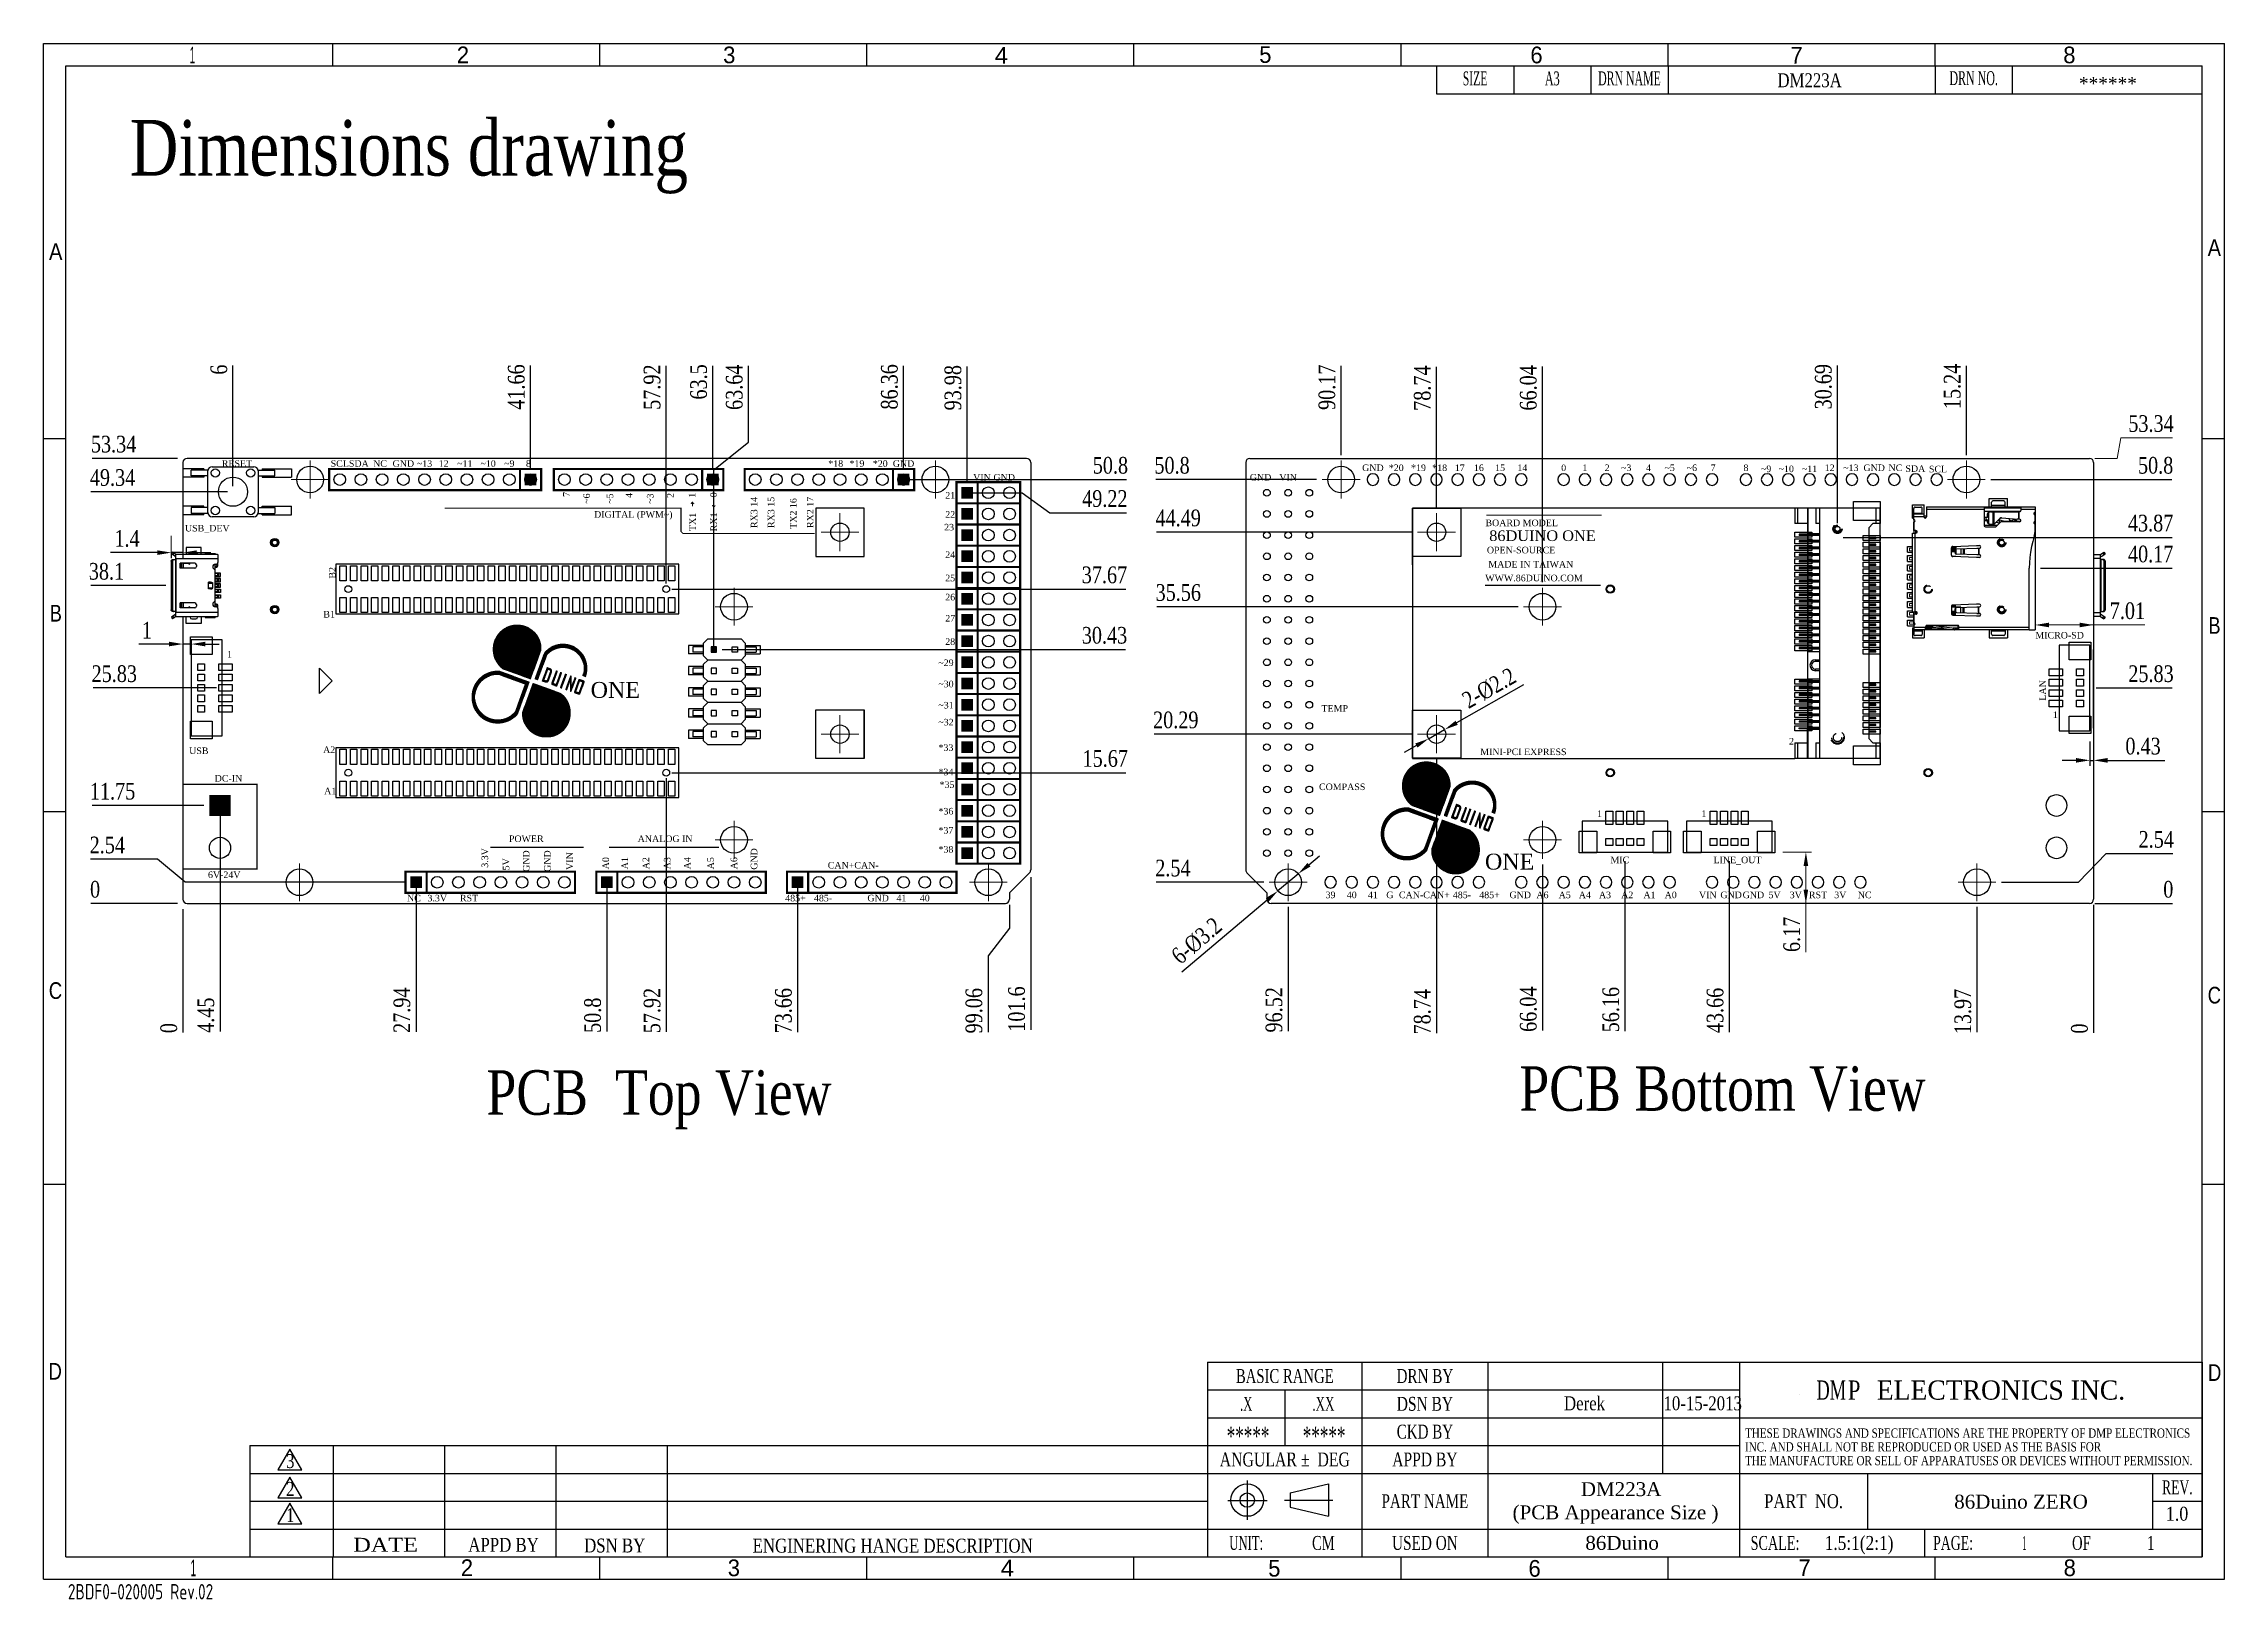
# Model space of a CAD drawing. Header units: millimetres. Extents: x 861 to 1253, y -31 to 249.
import ezdxf
from ezdxf.enums import TextEntityAlignment as Align

# ---------------------------------------------------------------- set-up
doc = ezdxf.new("R2010")
doc.units = ezdxf.units.MM
doc.header["$LTSCALE"] = 32.67
doc.header["$PDMODE"] = 3
doc.header["$PDSIZE"] = 0.3125
doc.linetypes.add('CENTER', pattern=[0.6, 0.375, -0.075, 0.075, -0.075])
doc.linetypes.add('HIDDEN', pattern=[0.2, 0.1, -0.1])
doc.layers.get('0').update_dxf_attribs({"linetype": 'CONTINUOUS'})
doc.layers.get('Defpoints').update_dxf_attribs({"linetype": 'CONTINUOUS'})
for name, color, linetype in [('COMP_2_ART', 7, 'CONTINUOUS'), ('COMP_ART', 7, 'CONTINUOUS'), ('DEFAULT_2', 8, 'HIDDEN'), ('layer 1', 7, 'CONTINUOUS'), ('PACKAGE_GEOMETRY_SILKSCREEN_TOP', 7, 'CONTINUOUS'), ('PIN_TOP', 10, 'CONTINUOUS')]:
    doc.layers.add(name, color=color, linetype=linetype)
for name, color, linetype, lineweight in [('中心線2', 1, 'CENTER', 15), ('尺寸標柱線', 3, 'CONTINUOUS', 15), ('文字線性', 7, 'CONTINUOUS', 25)]:
    doc.layers.add(name, color=color, linetype=linetype, lineweight=lineweight)
doc.styles.get("Standard").update_dxf_attribs({"font": 'times.ttf', "width": 0.8})
doc.styles.add('TEXTSTYLE_0', font='txt', dxfattribs={"width": 0.8})
doc.styles.add('型式1', font='times.ttf')
doc.dimstyles.new('ISO-25(2)', dxfattribs={"dimtxt": 3, "dimasz": 2.5, "dimexe": 1, "dimexo": 1, "dimgap": 1, "dimtad": 1, "dimlfac": 0.666667, "dimdsep": 46, "dimtxsty": 'Standard', "dimcen": 2.5, "dimclrd": 3, "dimclre": 3, "dimclrt": 2, "dimadec": 0, "dimazin": 2, "dimtfac": 1, "dimtmove": 0, "dimatfit": 3, "dimfxl": 0, "dimarcsym": 0})

msp = doc.modelspace()

# ---------------------------------------------------------------- texts
at = {"color": 2, "linetype": 'Continuous', "lineweight": 30, "style": 'TEXTSTYLE_0'}
for p, p2 in [((887.128, 245.336), (888.128, 245.336)), ((887.279, -26.584), (888.279, -26.584))]:
    msp.add_text('1', height=3, dxfattribs=at).set_placement(p, p2, align=Align.FIT)
for s, width, p, p2 in [('2', 1.1, (935.145, 245.374), (937.345, 245.374)), ('3', 1.1, (983.017, 245.367), (985.217, 245.367)), ('4', 1.2, (1031.851, 245.299), (1034.251, 245.299)), ('5', 1.1, (1079.383, 245.431), (1081.583, 245.431)), ('6', 1.1, (1128.121, 245.358), (1130.321, 245.358)), ('7', 1.1, (1174.887, 245.315), (1177.087, 245.315)), ('8', 1.1, (1223.91, 245.363), (1226.11, 245.363)), ('A', 1.2, (861.844, 210.017), (864.244, 210.017)), ('A', 1.2, (1249.863, 210.735), (1252.263, 210.735)), ('B', 1.1, (861.961, 145.012), (864.161, 145.012)), ('B', 1.1, (1249.986, 142.81), (1252.186, 142.81)), ('C', 1.2, (861.798, 77.187), (864.198, 77.187)), ('C', 1.2, (1249.864, 76.36), (1252.264, 76.36)), ('D', 1.2, (861.75, 8.751), (864.15, 8.751)), ('D', 1.2, (1249.921, 8.521), (1252.321, 8.521)), ('2', 1.1, (935.867, -26.548), (938.067, -26.548)), ('8', 1.1, (1223.973, -26.555), (1226.173, -26.555)), ('3', 1.1, (983.844, -26.572), (986.044, -26.572)), ('4', 1.2, (1032.899, -26.626), (1035.299, -26.626)), ('5', 1.1, (1080.995, -26.643), (1083.195, -26.643)), ('6', 1.1, (1127.779, -26.67), (1129.979, -26.67)), ('7', 1.1, (1176.299, -26.548), (1178.499, -26.548))]:
    msp.add_text(s, height=3, dxfattribs=dict(at, width=width)).set_placement(p, p2, align=Align.FIT)
at = {"color": 2, "linetype": 'Continuous', "lineweight": 30}
for s, height, width, p, p2 in [('SIZE', 2.5, 0.56896, (1115.966, 241.396), (1120.399, 241.396)), ('A3', 2.5, 0.594772, (1130.716, 241.396), (1133.399, 241.396)), ('DRN NAME', 2.5, 0.574832, (1140.303, 241.396), (1151.562, 241.396)), ('DRN NO.', 2.5, 0.582509, (1203.447, 241.438), (1212.168, 241.438)), ('BASIC RANGE', 2.5, 0.716977, (1075.188, 8.158), (1092.761, 8.158)), ('DRN BY', 2.5, 0.73735, (1104.058, 8.158), (1114.266, 8.158)), ('DM', 3.45, 0.646698, (1179.546, 5.158), (1184.854, 5.158)), ('P', 3.45, 0.792704, (1185.202, 5.158), (1187.448, 5.158)), (' ELECTRONICS INC.', 3.45, 0.973801, (1189.142, 5.158), (1235.028, 5.158)), ('.X', 2.5, 0.619715, (1075.925, 3.158), (1078.149, 3.158)), ('.XX', 2.5, 0.635375, (1088.925, 3.158), (1092.899, 3.158)), ('DSN BY', 2.5, 0.754377, (1104.095, 3.158), (1114.23, 3.158)), ('*****', 3.45, 0.602386, (1073.535, -3.137), (1081.207, -3.137)), ('*****', 3.45, 0.602386, (1087.206, -3.137), (1094.878, -3.137)), ('CKD BY', 2.5, 0.732083, (1104.095, -1.842), (1114.23, -1.842)), ('ANGULAR %%P  DEG', 2.5, 0.769255, (1072.272, -6.842), (1095.678, -6.842)), ('APPD BY', 2.5, 0.757957, (1103.292, -6.842), (1115.032, -6.842)), ('REV.', 2.5, 0.662823, (1241.66, -11.842), (1247.165, -11.842)), ('PART NAME', 2.5, 0.735093, (1101.36, -14.342), (1116.964, -14.342)), ('PART  NO.', 2.5, 0.808751, (1170.134, -14.342), (1184.316, -14.342)), ('1.0', 2.5, 0.877443, (1242.336, -16.592), (1246.384, -16.592)), ('UNIT:', 2.5, 0.618667, (1073.993, -21.842), (1080.081, -21.842)), ('CM', 2.5, 0.710836, (1088.871, -21.842), (1092.954, -21.842)), ('USED ON', 2.5, 0.743204, (1103.256, -21.842), (1115.068, -21.842)), ('SCALE:', 2.5, 0.690961, (1167.706, -21.842), (1176.493, -21.842)), ('1.5:1(2:1)', 2.5, 0.843113, (1181.026, -21.842), (1193.387, -21.842)), ('PAGE:', 2.5, 0.673438, (1200.509, -21.842), (1207.691, -21.842)), ('1', 2.5, 0.39506, (1216.548, -21.842), (1217.277, -21.842)), ('OF', 2.5, 0.710807, (1225.485, -21.842), (1228.839, -21.842)), ('1', 2.5, 0.768655, (1238.923, -21.842), (1240.341, -21.842)), ('DATE', 2.5, 1.179756, (916.542, -22.177), (928.153, -22.177))]:
    msp.add_text(s, height=height, dxfattribs=dict(at, width=width)).set_placement(p, p2, align=Align.FIT)
for s, height, p in [('RESET', 1.1811, (895.625, 172.828)), ('SCL', 1.1811, (914.103, 172.828)), ('SDA', 1.1811, (917.532, 172.828)), ('NC', 1.1811, (921.342, 172.828)), ('GND', 1.1811, (925.533, 172.828)), ('~13', 1.1811, (929.343, 172.828)), ('12', 1.1811, (932.772, 172.828)), ('~11', 1.1811, (936.582, 172.828)), ('~10', 1.1811, (940.773, 172.828)), ('~9', 1.1811, (944.583, 172.828)), ('8', 1.181, (948.012, 172.828)), ('*18', 1.1811, (1003.257, 172.828)), ('*19', 1.1811, (1007.067, 172.828)), ('*20', 1.1811, (1011.258, 172.828)), ('GND', 1.1811, (1015.449, 172.828)), ('GND', 1.1811, (1099.816, 172.066)), ('*20', 1.1811, (1104.007, 172.066)), ('*19', 1.1811, (1108.007, 172.066)), ('*18', 1.1811, (1111.817, 172.066)), ('17', 1.1811, (1115.437, 172.066)), ('16', 1.1811, (1118.866, 172.066)), ('15', 1.1811, (1122.676, 172.066)), ('14', 1.1811, (1126.676, 172.066)), ('0', 1.181, (1134.106, 172.066)), ('1', 1.181, (1137.916, 172.066)), ('2', 1.181, (1141.916, 172.066)), ('~3', 1.1811, (1145.345, 172.066)), ('4', 1.181, (1149.346, 172.066)), ('~5', 1.1811, (1153.156, 172.066)), ('~6', 1.1811, (1157.156, 172.066)), ('7', 1.181, (1160.966, 172.066)), ('8', 1.181, (1166.872, 172.066)), ('~9', 1.1811, (1170.491, 171.875)), ('~10', 1.1811, (1174.111, 171.875)), ('~11', 1.1811, (1178.302, 171.875)), ('12', 1.1811, (1181.921, 172.066)), ('~13', 1.1811, (1185.731, 172.066)), ('GND', 1.1811, (1189.922, 172.066)), ('NC', 1.1811, (1193.732, 172.066)), ('SDA', 1.1811, (1197.314, 171.914)), ('SCL', 1.1811, (1201.39, 171.837)), ('VIN', 1.1811, (1029.546, 170.351)), ('GND', 1.1811, (1033.547, 170.351)), ('GND', 1.1811, (1079.623, 170.351)), ('VIN', 1.1811, (1084.576, 170.351)), ('DIGITAL (PWM~)', 1.1811, (966.872, 163.684)), ('21', 1.1811, (1023.831, 167.113)), ('22', 1.1811, (1023.831, 163.684)), ('USB_DEV', 1.1811, (890.291, 161.207)), ('23', 1.1811, (1023.641, 161.398)), ('24', 1.1811, (1023.831, 156.445)), ('25', 1.1811, (1023.831, 152.254)), ('26', 1.1811, (1023.831, 148.825)), ('B1', 1.1811, (912.198, 145.739)), ('27', 1.1811, (1023.831, 145.015)), ('28', 1.1811, (1023.831, 140.824)), ('MICRO-SD', 1.1811, (1223.26, 141.967)), ('1', 1.181, (894.291, 138.538)), ('~29', 1.1811, (1023.069, 137.014)), ('~30', 1.1811, (1023.069, 133.204)), ('~31', 1.1811, (1023.069, 129.394)), ('TEMP', 1.1811, (1092.958, 128.822)), ('~32', 1.1811, (1023.069, 126.346)), ('1', 1.181, (1222.498, 127.679)), ('USB', 1.1811, (888.767, 121.202)), ('A2', 1.1811, (912.198, 121.393)), ('*33', 1.1811, (1023.069, 121.774)), ('MINI-PCI EXPRESS', 1.1811, (1126.867, 121.012)), ('MINI-PCI EXPRESS', 1.1811, (1126.867, 121.012)), ('2', 1.181, (1175.063, 122.917)), ('*34', 1.1811, (1023.069, 117.392)), ('DC-IN', 1.1811, (894.101, 116.249)), ('A1', 1.1811, (912.389, 113.963)), ('*35', 1.1811, (1023.26, 115.106)), ('COMPASS', 1.1811, (1094.291, 114.725)), ('*36', 1.1811, (1023.069, 110.344)), ('1', 1.181, (1140.541, 109.891)), ('1', 1.181, (1159.291, 109.891)), ('POWER', 1.1811, (947.631, 105.391)), ('ANALOG IN', 1.1811, (972.587, 105.391)), ('*37', 1.1811, (1023.069, 106.915)), ('*38', 1.1811, (1023.069, 103.486)), ('MIC', 1.1811, (1144.202, 101.581)), ('LINE_OUT', 1.1811, (1165.348, 101.581)), ('6V-24V', 1.1811, (893.339, 98.914)), ('CAN+', 1.1811, (1004.21, 100.628)), ('CAN-', 1.1811, (1008.782, 100.628)), ('NC', 1.1811, (927.438, 94.723)), ('3.3V', 1.1811, (931.629, 94.723)), ('RST', 1.1811, (937.344, 94.723)), ('485+', 1.1811, (996.018, 94.723)), ('485-', 1.1811, (1000.971, 94.723)), ('GND', 1.1811, (1010.877, 94.723)), ('41', 1.1811, (1015.068, 94.723)), ('40', 1.1811, (1019.259, 94.723)), ('39', 1.1811, (1092.196, 95.294)), ('40', 1.1811, (1096.006, 95.294)), ('41', 1.1811, (1099.816, 95.294)), ('G', 1.181, (1102.864, 95.294)), ('CAN-', 1.1811, (1106.674, 95.294)), ('CAN+', 1.1811, (1111.246, 95.294)), ('485-', 1.1811, (1115.818, 95.294)), ('485+', 1.1811, (1120.771, 95.294)), ('GND', 1.1811, (1126.295, 95.294)), ('A6', 1.1811, (1130.296, 95.294)), ('A5', 1.1811, (1134.296, 95.294)), ('A4', 1.1811, (1137.916, 95.294)), ('A3', 1.1811, (1141.535, 95.294)), ('A2', 1.1811, (1145.536, 95.294)), ('A1', 1.1811, (1149.536, 95.294)), ('A0', 1.1811, (1153.346, 95.294)), ('VIN', 1.1811, (1160.014, 95.294)), ('GND', 1.1811, (1164.205, 95.294)), ('GND', 1.1811, (1168.205, 95.294)), ('5V', 1.1811, (1172.015, 95.294)), ('3V', 1.1811, (1175.825, 95.294)), ('RST', 1.1811, (1179.826, 95.294)), ('3V', 1.1811, (1183.826, 95.294)), ('NC', 1.1811, (1188.208, 95.294))]:
    msp.add_text(s, height=height).set_placement(p, align=Align.CENTER)
for s, height, p in [('7', 1.181, (955.442, 167.875)), ('~6', 1.1811, (959.061, 167.113)), ('~5', 1.1811, (963.252, 167.113)), ('4', 1.181, (966.681, 167.684)), ('~3', 1.1811, (970.491, 167.113)), ('2', 1.181, (974.111, 167.684)), ('1', 1.181, (978.035, 167.723)), ('0', 1.181, (981.883, 167.799)), ('RX3 14', 1.1811, (989.16, 164.636)), ('RX3 15', 1.1811, (992.208, 164.636)), ('TX2 16', 1.1811, (996.209, 164.446)), ('RX2 17', 1.1811, (999.257, 164.636)), ('TX1', 1.1811, (978.111, 162.922)), ('RX1', 1.1811, (981.921, 162.922)), ('B2', 1.1811, (913.341, 153.778)), ('LAN', 1.1811, (1220.783, 132.632)), ('3.3V', 1.1811, (940.773, 102.533)), ('5V', 1.1811, (944.583, 101.39)), ('GND', 1.1811, (948.203, 101.962)), ('GND', 1.1811, (952.013, 101.962)), ('VIN', 1.1811, (956.013, 101.962)), ('A0', 1.1811, (962.49, 101.581)), ('A1', 1.1811, (965.919, 101.581)), ('A2', 1.1811, (969.729, 101.581)), ('A3', 1.1811, (973.539, 101.581)), ('A4', 1.1811, (977.159, 101.581)), ('A5', 1.1811, (981.35, 101.581)), ('A6', 1.1811, (985.541, 101.581)), ('GND', 1.1811, (989.16, 102.343))]:
    msp.add_text(s, height=height, rotation=90).set_placement(p, align=Align.CENTER)
at = {"color": 5}
for s, height, p in [('BOARD MODEL', 1.1811, (1126.562, 162.16)), ('BOARD MODEL', 1.1811, (1126.562, 162.16)), ('OPEN-SOURCE', 1.1811, (1126.448, 157.283)), ('OPEN-SOURCE', 1.1811, (1126.448, 157.283)), ('WWW.86DUINO.COM', 1.1811, (1128.772, 152.254)), ('WWW.86DUINO.COM', 1.1811, (1128.772, 152.254)), ('MADE IN TAIWAN', 1.1811, (1128.2, 154.73)), ('MADE IN TAIWAN', 1.1811, (1128.2, 154.73)), ('ONE', 2.8575, (963.633, 131.299)), ('ONE', 2.8575, (1124.39, 100.438))]:
    msp.add_text(s, height=height, dxfattribs=at).set_placement(p, align=Align.CENTER)
at = {"color": 5, "width": 1.02}
msp.add_text('86DUINO ONE', height=1.905, dxfattribs=at).set_placement((1130.296, 159.493), align=Align.CENTER)
msp.add_text('86DUINO ONE', height=1.905, dxfattribs=at).set_placement((1130.296, 159.493), align=Align.CENTER)
at = {"color": 2, "lineweight": 30, "width": 0.8}
for s, p in [('3', (904.455, -7.13)), ('2', (904.455, -12.136)), ('1', (904.455, -16.851))]:
    msp.add_text(s, height=2.5, dxfattribs=at).set_placement(p)
at = {"color": 2, "linetype": 'Continuous'}
msp.add_text('86Duino ZERO', height=2.5, dxfattribs=at).set_placement((1204.303, -14.426))
at = {"color": 2, "linetype": 'Continuous', "insert": (1178.315, 243.564), "char_height": 2.5, "width": 36.34, "attachment_point": 2, "line_spacing_factor": 0.9}
msp.add_mtext('DM223A', dxfattribs=at)
at = {"color": 2, "linetype": 'Continuous', "lineweight": 30, "char_height": 2.5, "attachment_point": 1}
for s, insert in [('Derek', (1134.166, 5.752)), ('10-15-2013', (1152.049, 5.752))]:
    msp.add_mtext(s, dxfattribs=dict(at, insert=insert))
at = {"color": 2, "linetype": 'Continuous', "lineweight": 30, "line_spacing_factor": 0.9}
for s, insert, char_height, width, attachment_point in [(' THESE DRAWINGS AND SPECIFICATIONS ARE THE PROPERTY OF DMP ELECTRONICS\\P INC. AND SHALL NOT BE REPRODUCED OR USED AS THE BASIS FOR\\P THE MANUFACTURE OR SELL OF APPARATUSES OR DEVICES WITHOUT PERMISSION.', (1166.198, -0.023), 1.65, 110.69325, 1), ('APPD BY', (943.548, -19.686), 2.5, 36.34, 2), ('DSN BY', (963.523, -19.807), 2.5, 36.34, 2), ('ENGINERING HANGE DESCRIPTION', (1013.494, -19.838), 2.5, 96.86255, 2), ('{\\Fiso,chineset|c136;2BDF0-020005 Rev.02}', (865.237, -27.981), 2.76, 50.11179, 1)]:
    msp.add_mtext(s, dxfattribs=dict(at, insert=insert, char_height=char_height, width=width, attachment_point=attachment_point))
at = {"layer": '尺寸標柱線', "color": 2, "char_height": 3, "attachment_point": 5}
for s, insert in [('53.34', (1239.679, 180.579)), ('7.01', (1235.444, 146.933))]:
    msp.add_mtext(s, dxfattribs=dict(at, insert=insert))
at = {"layer": '尺寸標柱線', "color": 2, "insert": (1175.113, 88.788), "char_height": 3, "attachment_point": 5, "rotation": 90}
msp.add_mtext('6.17', dxfattribs=at)
at = {"layer": '尺寸標柱線', "linetype": 'Continuous', "char_height": 8, "attachment_point": 2, "line_spacing_factor": 0.9}
for s, insert, width in [('PCB  Top View', (971.48, 64.374), 68.6297), ('PCB Bottom View', (1162.651, 65.087), 97.3855)]:
    msp.add_mtext(s, dxfattribs=dict(at, insert=insert, width=width))
at = {"layer": '文字線性', "color": 2, "insert": (1226.727, 242.881), "char_height": 2.3, "attachment_point": 1, "style": '型式1'}
msp.add_mtext('******', dxfattribs=at)
at = {"layer": '文字線性', "linetype": 'Continuous', "insert": (926.542, 235.184), "char_height": 10, "width": 102.94454, "attachment_point": 2, "line_spacing_factor": 0.9}
msp.add_mtext('Dimensions drawing', dxfattribs=at)
at = {"layer": '文字線性', "color": 2, "linetype": 'ByBlock', "insert": (1124.919, -9.677), "char_height": 2.5, "attachment_point": 1, "style": '型式1'}
msp.add_mtext_dynamic_manual_height_columns('             DM223A\\P(PCB Appearance Size )', width=38.38245, gutter_width=15, heights=[0], dxfattribs=at)
at = {"layer": '文字線性', "color": 2, "insert": (1144.604, -19.334), "char_height": 2.5, "width": 36.34, "attachment_point": 2, "line_spacing_factor": 0.9, "style": '型式1'}
msp.add_mtext('86Duino', dxfattribs=at)

# ---------------------------------------------------------------- blocks, each defined once
blk = doc.blocks.new('*D231')
at = {"layer": 'Defpoints', "color": 0}
for p in [(885.91, 94.34), (885.91, 94.34), (885.91, 73.7)]:
    blk.add_point(p, dxfattribs=at)
at = {"layer": '尺寸標柱線', "color": 3, "lineweight": -2}
blk.add_line((885.91, 93.34), (885.91, 71.18), dxfattribs=at)
at = {"layer": '尺寸標柱線', "color": 2, "insert": (883.38, 71.94), "char_height": 3, "attachment_point": 5, "rotation": 90}
blk.add_mtext('0', dxfattribs=at)
blk = doc.blocks.new('*D232')
at = {"layer": 'Defpoints', "color": 0}
for p in [(871.88, 94.34), (885.91, 94.34), (885.91, 94.34)]:
    blk.add_point(p, dxfattribs=at)
at = {"layer": '尺寸標柱線', "color": 3, "lineweight": -2}
blk.add_line((884.91, 94.34), (869.36, 94.34), dxfattribs=at)
at = {"layer": '尺寸標柱線', "color": 2, "insert": (870.12, 96.87), "char_height": 3, "attachment_point": 5}
blk.add_mtext('0', dxfattribs=at)
blk = doc.blocks.new('*D233')
at = {"layer": 'Defpoints', "color": 0}
for p in [(878.29, 174.35), (885.91, 174.35), (885.91, 94.34)]:
    blk.add_point(p, dxfattribs=at)
at = {"layer": '尺寸標柱線', "color": 3, "lineweight": -2}
blk.add_line((884.91, 174.35), (869.61, 174.35), dxfattribs=at)
at = {"layer": '尺寸標柱線', "color": 2, "insert": (873.45, 176.88), "char_height": 3, "attachment_point": 5}
blk.add_mtext('53.34', dxfattribs=at)
blk = doc.blocks.new('*D234')
at = {"layer": 'Defpoints', "color": 0}
for p in [(1038.31, 100.06), (885.91, 94.34), (1038.31, 80.09)]:
    blk.add_point(p, dxfattribs=at)
at = {"layer": '尺寸標柱線', "color": 3, "lineweight": -2}
blk.add_line((1038.31, 99.06), (1038.31, 71.66), dxfattribs=at)
at = {"layer": '尺寸標柱線', "color": 2, "insert": (1035.78, 75.37), "char_height": 3, "attachment_point": 5, "rotation": 90}
blk.add_mtext('101.6', dxfattribs=at)
blk = doc.blocks.new('ROUND_110')
blk.add_circle((0, 0), 0.0275)
blk = doc.blocks.new('SQUARE_109')
blk.add_solid([(0.0275, 0.0275), (0.0275, -0.0275), (-0.0275, 0.0275), (-0.0275, -0.0275)])
blk = doc.blocks.new('ROUND_104')
blk.add_circle((0, 0), 0.05)
blk = doc.blocks.new('SQUARE_106')
blk.add_solid([(0.05, 0.05), (0.05, -0.05), (-0.05, 0.05), (-0.05, -0.05)])
blk = doc.blocks.new('*D237')
at = {"layer": 'Defpoints', "color": 0}
for p in [(927.82, 99.2), (885.91, 94.34), (927.82, 80.05)]:
    blk.add_point(p, dxfattribs=at)
at = {"layer": '尺寸標柱線', "color": 3, "lineweight": -2}
blk.add_line((927.82, 98.2), (927.82, 71.28), dxfattribs=at)
at = {"layer": '尺寸標柱線', "color": 2, "insert": (925.29, 75.16), "char_height": 3, "attachment_point": 5, "rotation": 90}
blk.add_mtext('27.94', dxfattribs=at)
blk = doc.blocks.new('*D238')
at = {"layer": 'Defpoints', "color": 0}
for p in [(972.79, 117.85), (885.91, 94.34), (972.79, 79.92)]:
    blk.add_point(p, dxfattribs=at)
at = {"layer": '尺寸標柱線', "color": 3, "lineweight": -2}
blk.add_line((972.79, 116.85), (972.79, 71.26), dxfattribs=at)
at = {"layer": '尺寸標柱線', "color": 2, "insert": (970.26, 75.09), "char_height": 3, "attachment_point": 5, "rotation": 90}
blk.add_mtext('57.92', dxfattribs=at)
blk = doc.blocks.new('*D239')
at = {"layer": 'Defpoints', "color": 0}
for p in [(962.11, 99.2), (885.91, 94.34), (962.11, 78.16)]:
    blk.add_point(p, dxfattribs=at)
at = {"layer": '尺寸標柱線', "color": 3, "lineweight": -2}
blk.add_line((962.11, 98.2), (962.11, 71.34), dxfattribs=at)
at = {"layer": '尺寸標柱線', "color": 2, "insert": (959.58, 74.25), "char_height": 3, "attachment_point": 5, "rotation": 90}
blk.add_mtext('50.8', dxfattribs=at)
blk = doc.blocks.new('*D240')
at = {"layer": 'Defpoints', "color": 0}
for p in [(996.4, 99.2), (885.91, 94.34), (996.4, 79.92)]:
    blk.add_point(p, dxfattribs=at)
at = {"layer": '尺寸標柱線', "color": 3, "lineweight": -2}
blk.add_line((996.4, 98.2), (996.4, 71.22), dxfattribs=at)
at = {"layer": '尺寸標柱線', "color": 2, "insert": (993.87, 75.07), "char_height": 3, "attachment_point": 5, "rotation": 90}
blk.add_mtext('73.66', dxfattribs=at)
blk = doc.blocks.new('*D241')
at = {"layer": 'Defpoints', "color": 0}
for p in [(885.91, 94.34), (1034.5, 95.09), (1030.65, 79.92)]:
    blk.add_point(p, dxfattribs=at)
at = {"layer": '尺寸標柱線', "color": 3, "lineweight": -2}
for p, q in [((1034.5, 94.09), (1034.5, 89.92)), ((1034.5, 89.92), (1030.65, 84.92)), ((1030.65, 84.92), (1030.65, 71.22))]:
    blk.add_line(p, q, dxfattribs=at)
at = {"layer": '尺寸標柱線', "color": 2, "insert": (1028.12, 75.07), "char_height": 3, "attachment_point": 5, "rotation": 90}
blk.add_mtext('99.06', dxfattribs=at)
blk = doc.blocks.new('*D243')
at = {"layer": 'Defpoints', "color": 0}
for p in [(875.99, 151.49), (883.81, 151.49), (885.91, 94.34)]:
    blk.add_point(p, dxfattribs=at)
at = {"layer": '尺寸標柱線', "color": 3, "lineweight": -2}
blk.add_line((882.81, 151.49), (869.36, 151.49), dxfattribs=at)
at = {"layer": '尺寸標柱線', "color": 2, "insert": (872.17, 154.02), "char_height": 3, "attachment_point": 5}
blk.add_mtext('38.1', dxfattribs=at)
blk = doc.blocks.new('*D244')
at = {"layer": 'Defpoints', "color": 0}
for p in [(878.16, 168.35), (894.91, 168.35), (885.91, 94.34)]:
    blk.add_point(p, dxfattribs=at)
at = {"layer": '尺寸標柱線', "color": 3, "lineweight": -2}
blk.add_line((893.91, 168.35), (869.36, 168.35), dxfattribs=at)
at = {"layer": '尺寸標柱線', "color": 2, "insert": (873.26, 170.88), "char_height": 3, "attachment_point": 5}
blk.add_mtext('49.34', dxfattribs=at)
blk = doc.blocks.new('*D245')
at = {"layer": 'Defpoints', "color": 0}
for p in [(877.93, 111.96), (890.67, 111.96), (885.91, 94.34)]:
    blk.add_point(p, dxfattribs=at)
at = {"layer": '尺寸標柱線', "color": 3, "lineweight": -2}
blk.add_line((889.67, 111.96), (869.61, 111.96), dxfattribs=at)
at = {"layer": '尺寸標柱線', "color": 2, "insert": (873.27, 114.49), "char_height": 3, "attachment_point": 5}
blk.add_mtext('11.75', dxfattribs=at)
blk = doc.blocks.new('*D246')
at = {"layer": 'Defpoints', "color": 0}
for p in [(894.91, 188.56), (894.91, 168.35), (885.91, 94.34)]:
    blk.add_point(p, dxfattribs=at)
at = {"layer": '尺寸標柱線', "color": 3, "lineweight": -2}
blk.add_line((894.91, 169.35), (894.91, 191.04), dxfattribs=at)
at = {"layer": '尺寸標柱線', "color": 2, "insert": (892.38, 190.3), "char_height": 3, "attachment_point": 5, "rotation": 90}
blk.add_mtext('6', dxfattribs=at)
blk = doc.blocks.new('*D247')
at = {"layer": 'Defpoints', "color": 0}
for p in [(948.39, 182.28), (948.39, 171.59), (885.91, 94.34)]:
    blk.add_point(p, dxfattribs=at)
at = {"layer": '尺寸標柱線', "color": 3, "lineweight": -2}
blk.add_line((948.39, 172.59), (948.39, 191.06), dxfattribs=at)
at = {"layer": '尺寸標柱線', "color": 2, "insert": (945.86, 187.17), "char_height": 3, "attachment_point": 5, "rotation": 90}
blk.add_mtext('41.66', dxfattribs=at)
blk = doc.blocks.new('*D248')
at = {"layer": 'Defpoints', "color": 0}
for p in [(972.79, 182.32), (972.79, 150.85), (885.91, 94.34)]:
    blk.add_point(p, dxfattribs=at)
at = {"layer": '尺寸標柱線', "color": 3, "lineweight": -2}
blk.add_line((972.79, 151.85), (972.79, 190.97), dxfattribs=at)
at = {"layer": '尺寸標柱線', "color": 2, "insert": (970.26, 187.15), "char_height": 3, "attachment_point": 5, "rotation": 90}
blk.add_mtext('57.92', dxfattribs=at)
blk = doc.blocks.new('*D249')
at = {"layer": 'Defpoints', "color": 0}
for p in [(981.16, 184.19), (981.16, 171.59), (885.91, 94.34)]:
    blk.add_point(p, dxfattribs=at)
at = {"layer": '尺寸標柱線', "color": 3, "lineweight": -2}
blk.add_line((981.16, 172.59), (981.16, 191), dxfattribs=at)
at = {"layer": '尺寸標柱線', "color": 2, "insert": (978.63, 188.09), "char_height": 3, "attachment_point": 5, "rotation": 90}
blk.add_mtext('63.5', dxfattribs=at)
blk = doc.blocks.new('*D250')
at = {"layer": 'Defpoints', "color": 0}
for p in [(1015.45, 182.39), (1015.45, 171.59), (885.91, 94.34)]:
    blk.add_point(p, dxfattribs=at)
at = {"layer": '尺寸標柱線', "color": 3, "lineweight": -2}
blk.add_line((1015.45, 172.59), (1015.45, 191.01), dxfattribs=at)
at = {"layer": '尺寸標柱線', "color": 2, "insert": (1012.92, 187.2), "char_height": 3, "attachment_point": 5, "rotation": 90}
blk.add_mtext('86.36', dxfattribs=at)
blk = doc.blocks.new('*D251')
at = {"layer": 'Defpoints', "color": 0}
for p in [(1026.88, 182.23), (1026.88, 169.22), (885.91, 94.34)]:
    blk.add_point(p, dxfattribs=at)
at = {"layer": '尺寸標柱線', "color": 3, "lineweight": -2}
blk.add_line((1026.88, 170.22), (1026.88, 190.86), dxfattribs=at)
at = {"layer": '尺寸標柱線', "color": 2, "insert": (1024.35, 187.05), "char_height": 3, "attachment_point": 5, "rotation": 90}
blk.add_mtext('93.98', dxfattribs=at)
blk = doc.blocks.new('*D252')
at = {"layer": 'Defpoints', "color": 0}
for p in [(987.57, 182.28), (981.37, 139.51), (885.91, 94.34)]:
    blk.add_point(p, dxfattribs=at)
at = {"layer": '尺寸標柱線', "color": 3, "lineweight": -2}
for p, q in [((987.57, 177.28), (987.57, 190.98)), ((981.37, 172.28), (987.57, 177.28)), ((981.37, 140.51), (981.37, 172.28))]:
    blk.add_line(p, q, dxfattribs=at)
at = {"layer": '尺寸標柱線', "color": 2, "insert": (985.04, 187.13), "char_height": 3, "attachment_point": 5, "rotation": 90}
blk.add_mtext('63.64', dxfattribs=at)
blk = doc.blocks.new('*D254')
at = {"layer": 'Defpoints', "color": 0}
for p in [(876.32, 102.3), (926.77, 98.15), (885.91, 94.34)]:
    blk.add_point(p, dxfattribs=at)
at = {"layer": '尺寸標柱線', "color": 3, "lineweight": -2}
for p, q in [((881.32, 102.3), (869.32, 102.3)), ((886.32, 98.15), (881.32, 102.3)), ((925.77, 98.15), (886.32, 98.15))]:
    blk.add_line(p, q, dxfattribs=at)
at = {"layer": '尺寸標柱線', "color": 2, "insert": (872.32, 104.83), "char_height": 3, "attachment_point": 5}
blk.add_mtext('2.54', dxfattribs=at)
blk = doc.blocks.new('*D255')
at = {"layer": 'Defpoints', "color": 0}
for p in [(1025.83, 168.17), (1046.74, 164.57), (885.91, 94.34)]:
    blk.add_point(p, dxfattribs=at)
at = {"layer": '尺寸標柱線', "color": 3, "lineweight": -2}
for p, q in [((1026.83, 168.17), (1036.74, 168.17)), ((1036.74, 168.17), (1041.74, 164.57)), ((1041.74, 164.57), (1055.51, 164.57))]:
    blk.add_line(p, q, dxfattribs=at)
at = {"layer": '尺寸標柱線', "color": 2, "insert": (1051.63, 167.1), "char_height": 3, "attachment_point": 5}
blk.add_mtext('49.22', dxfattribs=at)
blk = doc.blocks.new('*D256')
at = {"layer": 'Defpoints', "color": 0}
for p in [(1014.4, 170.54), (1048.72, 170.54), (885.91, 94.34)]:
    blk.add_point(p, dxfattribs=at)
at = {"layer": '尺寸標柱線', "color": 3, "lineweight": -2}
blk.add_line((1015.4, 170.54), (1055.54, 170.54), dxfattribs=at)
at = {"layer": '尺寸標柱線', "color": 2, "insert": (1052.63, 173.07), "char_height": 3, "attachment_point": 5}
blk.add_mtext('50.8', dxfattribs=at)
blk = doc.blocks.new('*D257')
at = {"layer": 'Defpoints', "color": 0}
for p in [(972.79, 150.85), (1046.72, 150.85), (885.91, 94.34)]:
    blk.add_point(p, dxfattribs=at)
at = {"layer": '尺寸標柱線', "color": 3, "lineweight": -2}
blk.add_line((973.79, 150.85), (1055.4, 150.85), dxfattribs=at)
at = {"layer": '尺寸標柱線', "color": 2, "insert": (1051.56, 153.38), "char_height": 3, "attachment_point": 5}
blk.add_mtext('37.67', dxfattribs=at)
blk = doc.blocks.new('*D258')
at = {"layer": 'Defpoints', "color": 0}
for p in [(981.85, 139.99), (1046.8, 139.99), (885.91, 94.34)]:
    blk.add_point(p, dxfattribs=at)
at = {"layer": '尺寸標柱線', "color": 3, "lineweight": -2}
blk.add_line((982.85, 139.99), (1055.33, 139.99), dxfattribs=at)
at = {"layer": '尺寸標柱線', "color": 2, "insert": (1051.57, 142.52), "char_height": 3, "attachment_point": 5}
blk.add_mtext('30.43', dxfattribs=at)
blk = doc.blocks.new('*D259')
at = {"layer": 'Defpoints', "color": 0}
for p in [(972.79, 117.85), (1047, 117.85), (885.91, 94.34)]:
    blk.add_point(p, dxfattribs=at)
at = {"layer": '尺寸標柱線', "color": 3, "lineweight": -2}
blk.add_line((973.79, 117.85), (1055.4, 117.85), dxfattribs=at)
at = {"layer": '尺寸標柱線', "color": 2, "insert": (1051.7, 120.38), "char_height": 3, "attachment_point": 5}
blk.add_mtext('15.67', dxfattribs=at)
blk = doc.blocks.new('*D260')
at = {"layer": 'Defpoints', "color": 0}
for p in [(892.58, 113.87), (885.91, 94.34), (892.58, 78.22)]:
    blk.add_point(p, dxfattribs=at)
at = {"layer": '尺寸標柱線', "color": 3, "lineweight": -2}
blk.add_line((892.58, 112.87), (892.58, 71.31), dxfattribs=at)
at = {"layer": '尺寸標柱線', "color": 2, "insert": (890.05, 74.26), "char_height": 3, "attachment_point": 5, "rotation": 90}
blk.add_mtext('4.45', dxfattribs=at)
blk = doc.blocks.new('*D261')
at = {"layer": 'Defpoints', "color": 0}
for p in [(883.81, 158.03), (883.81, 157.41), (885.91, 158.03)]:
    blk.add_point(p, dxfattribs=at)
at = {"layer": '尺寸標柱線', "color": 3, "lineweight": -2}
for p, q in [((881.31, 157.41), (872.92, 157.41)), ((885.91, 157.41), (883.81, 157.41)), ((883.81, 157.03), (883.81, 156.41)), ((885.91, 157.03), (885.91, 156.41)), ((888.41, 157.41), (890.91, 157.41))]:
    blk.add_line(p, q, dxfattribs=at)
at = {"layer": '尺寸標柱線', "color": 3}
for points in [[(881.31, 157.82), (881.31, 156.99), (883.81, 157.41)], [(888.41, 157.82), (888.41, 156.99), (885.91, 157.41)]]:
    blk.add_solid(points, dxfattribs=at)
at = {"layer": '尺寸標柱線', "color": 2, "insert": (875.86, 159.94), "char_height": 3, "attachment_point": 5}
blk.add_mtext('1.4', dxfattribs=at)
blk = doc.blocks.new('*D262')
at = {"layer": 'Defpoints', "color": 0}
for p in [(1228.61, 94.34), (1229.36, 94.34), (1241.03, 94.34)]:
    blk.add_point(p, dxfattribs=at)
at = {"layer": '尺寸標柱線', "color": 3, "lineweight": -2}
blk.add_line((1229.61, 94.34), (1243.55, 94.34), dxfattribs=at)
at = {"layer": '尺寸標柱線', "color": 2, "insert": (1242.79, 96.87), "char_height": 3, "attachment_point": 5}
blk.add_mtext('0', dxfattribs=at)
blk = doc.blocks.new('*D263')
at = {"layer": 'Defpoints', "color": 0}
for p in [(1228.85, 133.09), (1234.88, 133.09), (1229.36, 94.34)]:
    blk.add_point(p, dxfattribs=at)
at = {"layer": '尺寸標柱線', "color": 3, "lineweight": -2}
blk.add_line((1229.85, 133.09), (1243.49, 133.09), dxfattribs=at)
at = {"layer": '尺寸標柱線', "color": 2, "insert": (1239.68, 135.62), "char_height": 3, "attachment_point": 5}
blk.add_mtext('25.83', dxfattribs=at)
blk = doc.blocks.new('*D264')
at = {"layer": 'Defpoints', "color": 0}
for p in [(1218.84, 154.6), (1234.74, 154.6), (1229.36, 94.34)]:
    blk.add_point(p, dxfattribs=at)
at = {"layer": '尺寸標柱線', "color": 3, "lineweight": -2}
blk.add_line((1219.84, 154.6), (1243.5, 154.6), dxfattribs=at)
at = {"layer": '尺寸標柱線', "color": 2, "insert": (1239.62, 157.13), "char_height": 3, "attachment_point": 5}
blk.add_mtext('40.17', dxfattribs=at)
blk = doc.blocks.new('*D265')
at = {"layer": 'Defpoints', "color": 0}
for p in [(1209.9, 170.54), (1236.6, 170.54), (1229.36, 94.34)]:
    blk.add_point(p, dxfattribs=at)
at = {"layer": '尺寸標柱線', "color": 3, "lineweight": -2}
blk.add_line((1210.9, 170.54), (1243.42, 170.54), dxfattribs=at)
at = {"layer": '尺寸標柱線', "color": 2, "insert": (1240.51, 173.07), "char_height": 3, "attachment_point": 5}
blk.add_mtext('50.8', dxfattribs=at)
blk = doc.blocks.new('*D266')
at = {"layer": 'Defpoints', "color": 0}
for p in [(1236.62, 103.31), (1211.8, 98.15), (1229.36, 94.34)]:
    blk.add_point(p, dxfattribs=at)
at = {"layer": '尺寸標柱線', "color": 3, "lineweight": -2}
for p, q in [((1226.62, 98.15), (1231.62, 103.31)), ((1231.62, 103.31), (1243.63, 103.31)), ((1212.8, 98.15), (1226.62, 98.15))]:
    blk.add_line(p, q, dxfattribs=at)
at = {"layer": '尺寸標柱線', "color": 2, "insert": (1240.62, 105.84), "char_height": 3, "attachment_point": 5}
blk.add_mtext('2.54', dxfattribs=at)
blk = doc.blocks.new('*D267')
at = {"layer": 'Defpoints', "color": 0}
for p in [(1229.36, 95.09), (1229.36, 94.34), (1229.36, 73.62)]:
    blk.add_point(p, dxfattribs=at)
at = {"layer": '尺寸標柱線', "color": 3, "lineweight": -2}
blk.add_line((1229.36, 94.09), (1229.36, 71.1), dxfattribs=at)
at = {"layer": '尺寸標柱線', "color": 2, "insert": (1226.83, 71.86), "char_height": 3, "attachment_point": 5, "rotation": 90}
blk.add_mtext('0', dxfattribs=at)
blk = doc.blocks.new('*D268')
at = {"layer": 'Defpoints', "color": 0}
for p in [(1163.87, 102.92), (1229.36, 94.34), (1163.87, 80)]:
    blk.add_point(p, dxfattribs=at)
at = {"layer": '尺寸標柱線', "color": 3, "lineweight": -2}
blk.add_line((1163.87, 101.92), (1163.87, 71.22), dxfattribs=at)
at = {"layer": '尺寸標柱線', "color": 2, "insert": (1161.34, 75.11), "char_height": 3, "attachment_point": 5, "rotation": 90}
blk.add_mtext('43.66', dxfattribs=at)
blk = doc.blocks.new('*D269')
at = {"layer": 'Defpoints', "color": 0}
for p in [(1145.12, 102.92), (1229.36, 94.34), (1145.12, 80.09)]:
    blk.add_point(p, dxfattribs=at)
at = {"layer": '尺寸標柱線', "color": 3, "lineweight": -2}
blk.add_line((1145.12, 101.92), (1145.12, 71.42), dxfattribs=at)
at = {"layer": '尺寸標柱線', "color": 2, "insert": (1142.59, 75.26), "char_height": 3, "attachment_point": 5, "rotation": 90}
blk.add_mtext('56.16', dxfattribs=at)
blk = doc.blocks.new('*D270')
at = {"layer": 'Defpoints', "color": 0}
for p in [(1208.4, 94.75), (1229.36, 94.34), (1208.4, 79.62)]:
    blk.add_point(p, dxfattribs=at)
at = {"layer": '尺寸標柱線', "color": 3, "lineweight": -2}
blk.add_line((1208.4, 93.75), (1208.4, 71.22), dxfattribs=at)
at = {"layer": '尺寸標柱線', "color": 2, "insert": (1205.87, 74.92), "char_height": 3, "attachment_point": 5, "rotation": 90}
blk.add_mtext('13.97', dxfattribs=at)
blk = doc.blocks.new('*D271')
at = {"layer": 'Defpoints', "color": 0}
for p in [(1130.3, 102.37), (1229.36, 94.34), (1130.3, 80.18)]:
    blk.add_point(p, dxfattribs=at)
at = {"layer": '尺寸標柱線', "color": 3, "lineweight": -2}
blk.add_line((1130.3, 101.37), (1130.3, 71.49), dxfattribs=at)
at = {"layer": '尺寸標柱線', "color": 2, "insert": (1127.77, 75.34), "char_height": 3, "attachment_point": 5, "rotation": 90}
blk.add_mtext('66.04', dxfattribs=at)
blk = doc.blocks.new('*D272')
at = {"layer": 'Defpoints', "color": 0}
for p in [(1067.86, 98.15), (1081.18, 98.15), (1229.36, 94.34)]:
    blk.add_point(p, dxfattribs=at)
at = {"layer": '尺寸標柱線', "color": 3, "lineweight": -2}
blk.add_line((1080.18, 98.15), (1060.86, 98.15), dxfattribs=at)
at = {"layer": '尺寸標柱線', "color": 2, "insert": (1063.86, 100.68), "char_height": 3, "attachment_point": 5}
blk.add_mtext('2.54', dxfattribs=at)
blk = doc.blocks.new('*D273')
at = {"layer": 'Defpoints', "color": 0}
for p in [(1084.58, 94.75), (1229.36, 94.34), (1084.58, 80.08)]:
    blk.add_point(p, dxfattribs=at)
at = {"layer": '尺寸標柱線', "color": 3, "lineweight": -2}
blk.add_line((1084.58, 93.75), (1084.58, 71.39), dxfattribs=at)
at = {"layer": '尺寸標柱線', "color": 2, "insert": (1082.05, 75.23), "char_height": 3, "attachment_point": 5, "rotation": 90}
blk.add_mtext('96.52', dxfattribs=at)
blk = doc.blocks.new('*D274')
at = {"layer": 'Defpoints', "color": 0}
for p in [(1069.25, 124.78), (1107.85, 124.78), (1229.36, 94.34)]:
    blk.add_point(p, dxfattribs=at)
at = {"layer": '尺寸標柱線', "color": 3, "lineweight": -2}
blk.add_line((1106.85, 124.78), (1060.51, 124.78), dxfattribs=at)
at = {"layer": '尺寸標柱線', "color": 2, "insert": (1064.38, 127.31), "char_height": 3, "attachment_point": 5}
blk.add_mtext('20.29', dxfattribs=at)
blk = doc.blocks.new('*D275')
at = {"layer": 'Defpoints', "color": 0}
for p in [(1069.69, 161.08), (1107.85, 161.08), (1229.36, 94.34)]:
    blk.add_point(p, dxfattribs=at)
at = {"layer": '尺寸標柱線', "color": 3, "lineweight": -2}
blk.add_line((1106.85, 161.08), (1060.93, 161.08), dxfattribs=at)
at = {"layer": '尺寸標柱線', "color": 2, "insert": (1064.81, 163.61), "char_height": 3, "attachment_point": 5}
blk.add_mtext('44.49', dxfattribs=at)
blk = doc.blocks.new('*D276')
at = {"layer": 'Defpoints', "color": 0}
for p in [(1067.62, 170.54), (1090.7, 170.54), (1229.36, 94.34)]:
    blk.add_point(p, dxfattribs=at)
at = {"layer": '尺寸標柱線', "color": 3, "lineweight": -2}
blk.add_line((1089.7, 170.54), (1060.8, 170.54), dxfattribs=at)
at = {"layer": '尺寸標柱線', "color": 2, "insert": (1063.71, 173.07), "char_height": 3, "attachment_point": 5}
blk.add_mtext('50.8', dxfattribs=at)
blk = doc.blocks.new('*D277')
at = {"layer": 'Defpoints', "color": 0}
for p in [(1094.1, 182.29), (1094.1, 173.94), (1229.36, 94.34)]:
    blk.add_point(p, dxfattribs=at)
at = {"layer": '尺寸標柱線', "color": 3, "lineweight": -2}
blk.add_line((1094.1, 174.94), (1094.1, 190.97), dxfattribs=at)
at = {"layer": '尺寸標柱線', "color": 2, "insert": (1091.57, 187.13), "char_height": 3, "attachment_point": 5, "rotation": 90}
blk.add_mtext('90.17', dxfattribs=at)
blk = doc.blocks.new('*D278')
at = {"layer": 'Defpoints', "color": 0}
for p in [(1111.25, 182.11), (1111.25, 164.48), (1229.36, 94.34)]:
    blk.add_point(p, dxfattribs=at)
at = {"layer": '尺寸標柱線', "color": 3, "lineweight": -2}
blk.add_line((1111.25, 165.48), (1111.25, 190.83), dxfattribs=at)
at = {"layer": '尺寸標柱線', "color": 2, "insert": (1108.72, 186.97), "char_height": 3, "attachment_point": 5, "rotation": 90}
blk.add_mtext('78.74', dxfattribs=at)
blk = doc.blocks.new('*D279')
at = {"layer": 'Defpoints', "color": 0}
for p in [(1130.3, 182.17), (1130.3, 151.08), (1229.36, 94.34)]:
    blk.add_point(p, dxfattribs=at)
at = {"layer": '尺寸標柱線', "color": 3, "lineweight": -2}
blk.add_line((1130.3, 152.08), (1130.3, 190.87), dxfattribs=at)
at = {"layer": '尺寸標柱線', "color": 2, "insert": (1127.77, 187.02), "char_height": 3, "attachment_point": 5, "rotation": 90}
blk.add_mtext('66.04', dxfattribs=at)
blk = doc.blocks.new('*D280')
at = {"layer": 'Defpoints', "color": 0}
for p in [(1069.67, 147.68), (1126.9, 147.68), (1229.36, 94.34)]:
    blk.add_point(p, dxfattribs=at)
at = {"layer": '尺寸標柱線', "color": 3, "lineweight": -2}
blk.add_line((1125.9, 147.68), (1060.98, 147.68), dxfattribs=at)
at = {"layer": '尺寸標柱線', "color": 2, "insert": (1064.83, 150.21), "char_height": 3, "attachment_point": 5}
blk.add_mtext('35.56', dxfattribs=at)
blk = doc.blocks.new('*D281')
at = {"layer": 'Defpoints', "color": 0}
for p in [(1111.25, 121.38), (1229.36, 94.34), (1111.25, 79.74)]:
    blk.add_point(p, dxfattribs=at)
at = {"layer": '尺寸標柱線', "color": 3, "lineweight": -2}
blk.add_line((1111.25, 120.38), (1111.25, 71.02), dxfattribs=at)
at = {"layer": '尺寸標柱線', "color": 2, "insert": (1108.72, 74.88), "char_height": 3, "attachment_point": 5, "rotation": 90}
blk.add_mtext('78.74', dxfattribs=at)
blk = doc.blocks.new('*D282')
at = {"layer": 'Defpoints', "color": 0}
for p in [(1183.33, 182.39), (1183.33, 161.68), (1229.36, 94.34)]:
    blk.add_point(p, dxfattribs=at)
at = {"layer": '尺寸標柱線', "color": 3, "lineweight": -2}
blk.add_line((1183.33, 162.68), (1183.33, 191.06), dxfattribs=at)
at = {"layer": '尺寸標柱線', "color": 2, "insert": (1180.8, 187.23), "char_height": 3, "attachment_point": 5, "rotation": 90}
blk.add_mtext('30.69', dxfattribs=at)
blk = doc.blocks.new('*D283')
at = {"layer": 'Defpoints', "color": 0}
for p in [(1183.33, 160.15), (1234.73, 160.15), (1229.36, 94.34)]:
    blk.add_point(p, dxfattribs=at)
at = {"layer": '尺寸標柱線', "color": 3, "lineweight": -2}
blk.add_line((1184.33, 160.15), (1243.49, 160.15), dxfattribs=at)
at = {"layer": '尺寸標柱線', "color": 2, "insert": (1239.61, 162.68), "char_height": 3, "attachment_point": 5}
blk.add_mtext('43.87', dxfattribs=at)
blk = doc.blocks.new('*D284')
at = {"layer": 'Defpoints', "color": 0}
for p in [(1206.5, 182.56), (1206.5, 173.94), (1229.36, 94.34)]:
    blk.add_point(p, dxfattribs=at)
at = {"layer": '尺寸標柱線', "color": 3, "lineweight": -2}
blk.add_line((1206.5, 174.94), (1206.5, 191), dxfattribs=at)
at = {"layer": '尺寸標柱線', "color": 2, "insert": (1203.97, 187.28), "char_height": 3, "attachment_point": 5, "rotation": 90}
blk.add_mtext('15.24', dxfattribs=at)
blk = doc.blocks.new('*D285')
at = {"layer": 'Defpoints', "color": 0}
for p in [(1228.71, 124.45), (1229.36, 124.45), (1229.36, 120.07)]:
    blk.add_point(p, dxfattribs=at)
at = {"layer": '尺寸標柱線', "color": 3, "lineweight": -2}
for p, q in [((1228.71, 123.45), (1228.71, 119.07)), ((1229.36, 123.45), (1229.36, 119.07)), ((1226.21, 120.07), (1223.71, 120.07)), ((1228.71, 120.07), (1229.36, 120.07)), ((1231.86, 120.07), (1242.14, 120.07))]:
    blk.add_line(p, q, dxfattribs=at)
at = {"layer": '尺寸標柱線', "color": 3}
for points in [[(1226.21, 120.49), (1226.21, 119.65), (1228.71, 120.07)], [(1231.86, 120.49), (1231.86, 119.65), (1229.36, 120.07)]]:
    blk.add_solid(points, dxfattribs=at)
at = {"layer": '尺寸標柱線', "color": 2, "insert": (1238.25, 122.6), "char_height": 3, "attachment_point": 5}
blk.add_mtext('0.43', dxfattribs=at)
blk = doc.blocks.new('*D286')
at = {"layer": 'Defpoints', "color": 0}
for p in [(1086.41, 99.7), (1082.74, 96.61)]:
    blk.add_point(p, dxfattribs=at)
at = {"layer": '尺寸標柱線', "color": 3, "lineweight": -2}
for p, q in [((1088.32, 101.31), (1090.23, 102.92)), ((1086.41, 99.7), (1082.74, 96.61)), ((1065.48, 82.06), (1080.83, 94.99))]:
    blk.add_line(p, q, dxfattribs=at)
at = {"layer": '尺寸標柱線', "color": 3}
for points in [[(1088.05, 101.63), (1088.59, 100.99), (1086.41, 99.7)], [(1080.56, 95.31), (1081.1, 94.68), (1082.74, 96.61)]]:
    blk.add_solid(points, dxfattribs=at)
at = {"layer": '尺寸標柱線', "color": 2, "insert": (1068.15, 87.62), "char_height": 3, "attachment_point": 5, "rotation": 40.1245}
blk.add_mtext('6-%%C3.2', dxfattribs=at)
blk = doc.blocks.new('*D387')
at = {"layer": 'Defpoints', "color": 0}
for p in [(878.37, 133.09), (892.96, 133.09), (885.91, 94.34)]:
    blk.add_point(p, dxfattribs=at)
at = {"layer": '尺寸標柱線', "color": 3, "linetype": 'ByBlock', "lineweight": -2}
blk.add_line((891.96, 133.09), (869.77, 133.09), dxfattribs=at)
at = {"layer": '尺寸標柱線', "color": 2, "insert": (873.57, 135.62), "char_height": 3, "attachment_point": 5}
blk.add_mtext('25.83', dxfattribs=at)
blk = doc.blocks.new('*D388')
at = {"layer": 'Defpoints', "color": 0}
for p in [(885.91, 141.71), (887.41, 141.71), (885.91, 140.97)]:
    blk.add_point(p, dxfattribs=at)
at = {"layer": '尺寸標柱線', "color": 3, "linetype": 'ByBlock', "lineweight": -2}
for p, q in [((883.41, 140.97), (877.99, 140.97)), ((887.41, 140.97), (885.91, 140.97)), ((885.91, 140.71), (885.91, 139.97)), ((887.41, 140.71), (887.41, 139.97)), ((889.91, 140.97), (892.41, 140.97))]:
    blk.add_line(p, q, dxfattribs=at)
at = {"layer": '尺寸標柱線', "color": 3}
for points in [[(883.41, 141.39), (883.41, 140.56), (885.91, 140.97)], [(889.91, 141.39), (889.91, 140.56), (887.41, 140.97)]]:
    blk.add_solid(points, dxfattribs=at)
at = {"layer": '尺寸標柱線', "color": 2, "insert": (879.45, 143.47), "char_height": 3, "attachment_point": 5}
blk.add_mtext('1', dxfattribs=at)
blk = doc.blocks.new('*D389')
at = {"layer": 'Defpoints', "color": 0}
for p in [(1112.69, 125.59), (1109.82, 123.96)]:
    blk.add_point(p, dxfattribs=at)
at = {"layer": '尺寸標柱線', "color": 3, "linetype": 'ByBlock', "lineweight": -2}
for p, q in [((1126.9, 133.62), (1114.86, 126.82)), ((1109.82, 123.96), (1112.69, 125.59)), ((1107.64, 122.73), (1105.46, 121.5))]:
    blk.add_line(p, q, dxfattribs=at)
at = {"layer": '尺寸標柱線', "color": 3}
for points in [[(1114.66, 127.18), (1115.07, 126.45), (1112.69, 125.59)], [(1107.43, 123.1), (1107.84, 122.37), (1109.82, 123.96)]]:
    blk.add_solid(points, dxfattribs=at)
at = {"layer": '尺寸標柱線', "color": 2, "insert": (1120.72, 133.03), "char_height": 3, "attachment_point": 5, "rotation": 29.4676}
blk.add_mtext('2-%%c2.2', dxfattribs=at)

# ---------------------------------------------------------------- dimensions: what is measured, and where the dimension line sits
at = {"layer": '尺寸標柱線'}
for feature_location, offset, dtype, origin, picture, middle in [((1015.449, 171.59), (0, 10.799), 1, (885.909, 94.342), '*D250', (1012.919, 187.2)), ((948.393, 171.59), (0, 10.687), 1, (885.909, 94.342), '*D247', (945.863, 187.168)), ((972.789, 150.847), (0, 31.471), 1, (885.909, 94.342), '*D248', (970.259, 187.147)), ((981.369, 139.507), (6.205, 42.776), 1, (885.909, 94.342), '*D252', (985.044, 187.133)), ((1026.879, 169.219), (0, 13.014), 1, (885.909, 94.342), '*D251', (1024.349, 187.048)), ((1094.101, 173.942), (0, 8.348), 1, (1229.356, 94.342), '*D277', (1091.571, 187.127)), ((1111.252, 164.476), (0, 17.633), 1, (1229.356, 94.342), '*D278', (1108.722, 186.968)), ((1130.296, 151.082), (0, 31.086), 1, (1229.356, 94.342), '*D279', (1127.766, 187.017)), ((1183.327, 161.676), (0, 20.711), 1, (1229.356, 94.342), '*D282', (1180.797, 187.226)), ((1206.496, 173.942), (0, 8.619), 1, (1229.356, 94.342), '*D284', (1203.966, 187.279)), ((981.159, 171.59), (0, 12.596), 1, (885.909, 94.342), '*D249', (978.629, 188.094)), ((894.909, 168.352), (0, 20.207), 1, (885.909, 94.342), '*D246', (892.383, 190.3)), ((885.909, 174.352), (-7.621, 0), 0, (885.909, 94.342), '*D233', (873.448, 176.882)), ((894.909, 168.352), (-16.75, 0), 0, (885.909, 94.342), '*D244', (873.262, 170.882)), ((1014.402, 170.542), (34.315, 0), 0, (885.909, 94.342), '*D256', (1052.63, 173.072)), ((1090.701, 170.542), (-23.076, 0), 0, (1229.356, 94.342), '*D276', (1063.711, 173.072)), ((1209.896, 170.542), (26.701, 0), 0, (1229.356, 94.342), '*D265', (1240.511, 173.072)), ((1025.832, 168.171), (20.909, -3.605), 0, (885.909, 94.342), '*D255', (1051.627, 167.097)), ((1107.852, 161.076), (-38.157, 0), 0, (1229.356, 94.342), '*D275', (1064.812, 163.606)), ((1183.327, 160.152), (51.406, 0), 0, (1229.356, 94.342), '*D283', (1239.613, 162.682)), ((1218.841, 154.597), (15.901, 0), 0, (1229.356, 94.342), '*D264', (1239.622, 157.127)), ((883.809, 151.492), (-7.823, 0), 0, (885.909, 94.342), '*D243', (872.173, 154.022)), ((972.789, 150.847), (73.935, 0), 0, (885.909, 94.342), '*D257', (1051.56, 153.377)), ((1126.896, 147.682), (-57.222, 0), 0, (1229.356, 94.342), '*D280', (1064.828, 150.212)), ((981.849, 139.987), (64.948, 0), 0, (885.909, 94.342), '*D258', (1051.565, 142.517)), ((1228.854, 133.085), (6.029, 0), 0, (1229.356, 94.342), '*D263', (1239.685, 135.615)), ((1107.852, 124.776), (-38.601, 0), 0, (1229.356, 94.342), '*D274', (1064.379, 127.306)), ((972.789, 117.847), (74.214, 0), 0, (885.909, 94.342), '*D259', (1051.704, 120.377)), ((972.789, 117.847), (0, -37.926), 1, (885.909, 94.342), '*D238', (970.259, 75.093)), ((1111.252, 121.376), (0, -41.633), 1, (1229.356, 94.342), '*D281', (1108.722, 74.883)), ((890.672, 111.963), (-12.742, 0), 0, (885.909, 94.342), '*D245', (873.267, 114.493)), ((892.577, 113.868), (0, -35.648), 1, (885.909, 94.342), '*D260', (890.047, 74.264)), ((926.772, 98.152), (-50.452, 4.15), 0, (885.909, 94.342), '*D254', (872.318, 104.832)), ((1211.801, 98.152), (24.823, 5.158), 0, (1229.356, 94.342), '*D266', (1240.625, 105.84)), ((1081.176, 98.152), (-13.313, 0), 0, (1229.356, 94.342), '*D272', (1063.862, 100.682)), ((1130.296, 102.372), (0, -22.187), 1, (1229.356, 94.342), '*D271', (1127.766, 75.336)), ((1145.116, 102.922), (0, -22.831), 1, (1229.356, 94.342), '*D269', (1142.586, 75.257)), ((1163.866, 102.922), (0, -22.925), 1, (1229.356, 94.342), '*D268', (1161.336, 75.106)), ((885.909304007, 94.341967585), (-14.02891227, 0), 0, (885.909304007, 94.341967585), '*D232', (870.121631823, 96.867922884)), ((1038.309, 100.057), (0, -19.971), 1, (885.909, 94.342), '*D234', (1035.779, 75.375)), ((927.819, 99.2), (0, -19.148), 1, (885.909, 94.342), '*D237', (925.289, 75.165)), ((962.109, 99.2), (0, -21.035), 1, (885.909, 94.342), '*D239', (959.579, 74.251)), ((996.399, 99.2), (0, -19.278), 1, (885.909, 94.342), '*D240', (993.869, 75.069)), ((1228.605825691, 94.341967585), (12.429100395, 0), 0, (1229.355825691, 94.341967585), '*D262', (1242.793685999, 96.867922884)), ((885.909304007, 94.341967585), (0, -20.640329362), 1, (885.909304007, 94.341967585), '*D231', (883.383348707, 71.942878309)), ((1034.499, 95.092), (-3.845, -15.173), 1, (885.909, 94.342), '*D241', (1028.124, 75.071)), ((1084.576, 94.752), (0, -14.675), 1, (1229.356, 94.342), '*D273', (1082.046, 75.233)), ((1208.401, 94.752), (0, -15.131), 1, (1229.356, 94.342), '*D270', (1205.871, 74.921)), ((1229.355825691, 95.091967585), (0, -21.476930086), 1, (1229.355825691, 94.341967585), '*D267', (1226.829870392, 71.856277585))]:
    dim = msp.add_ordinate_dim(feature_location=feature_location, offset=offset, dtype=dtype, origin=origin, dimstyle='ISO-25(2)', dxfattribs=at)
    dim.commit()
    dim.dimension.update_dxf_attribs({"geometry": picture, "text_midpoint": middle})
for p1, p2, distance, picture, middle in [((885.909, 158.026), (883.809, 158.026), 0.62, '*D261', (875.864, 159.936)), ((1228.711, 124.453), (1229.356, 124.453), -4.384, '*D285', (1238.246, 122.599))]:
    dim = msp.add_aligned_dim(p1=p1, p2=p2, distance=distance, dimstyle='ISO-25(2)', dxfattribs=at)
    dim.commit()
    dim.dimension.update_dxf_attribs({"geometry": picture, "text_midpoint": middle})
dim = msp.add_aligned_dim(p1=(887.409, 141.71), p2=(885.909, 141.71), distance=0.736, dimstyle='ISO-25(2)', override={"dimarcsym": 1}, dxfattribs=at)
dim.commit()
dim.dimension.update_dxf_attribs({"geometry": '*D388', "text_midpoint": (879.447, 143.474)})
dim = msp.add_ordinate_dim(feature_location=(892.959, 133.085), offset=(-14.589, 0), dtype=0, origin=(885.909, 94.342), dimstyle='ISO-25(2)', override={"dimarcsym": 1}, dxfattribs=at)
dim.commit()
dim.dimension.update_dxf_attribs({"geometry": '*D387', "text_midpoint": (873.569, 135.615)})
dim = msp.add_diameter_dim_2p(p1=(1109.815, 123.964), p2=(1112.688, 125.587), dimstyle='ISO-25(2)', override={"dimpost": '2-%%c<>', "dimarcsym": 1}, dxfattribs=at)
dim.commit()
dim.dimension.update_dxf_attribs({"geometry": '*D389', "text_midpoint": (1120.724, 133.034)})
dim = msp.add_diameter_dim_2p(p1=(1086.411, 99.699), p2=(1082.741, 96.605), dimstyle='ISO-25(2)', override={"dimpost": '6-%%C<>'}, dxfattribs=at)
dim.commit()
dim.dimension.update_dxf_attribs({"geometry": '*D286', "text_midpoint": (1069.782, 85.684), "dimtype": 163})

# ---------------------------------------------------------------- hatches: boundary and pattern name
at = {"layer": 'COMP_2_ART'}
h = msp.add_hatch(color=256, dxfattribs=at)
h.dxf.hatch_style = 1
h.paths.add_polyline_path([(981.849, 139.507), (981.849, 140.467), (980.889, 140.467), (980.889, 139.507)])

# ---------------------------------------------------------------- linework, layer by layer
at = {"color": 7, "linetype": 'Continuous', "lineweight": 30}
for p, q in [((860.87, -27.104), (860.87, 248.896)), ((860.87, 248.896), (1252.87, 248.896)), ((912.87, 244.896), (912.87, 248.896)), ((960.87, 244.896), (960.87, 248.896)), ((1008.87, 244.896), (1008.87, 248.896)), ((1056.87, 244.896), (1056.87, 248.896)), ((1152.87, 244.896), (1152.87, 248.896)), ((1200.87, 244.896), (1200.87, 248.896)), ((1252.87, -27.104), (1252.87, 248.896)), ((864.87, -23.104), (864.87, 244.896)), ((864.87, 244.896), (1248.87, 244.896)), ((1248.87, -23.104), (1248.87, 244.896)), ((860.87, 177.896), (864.87, 177.896)), ((1248.87, 177.896), (1252.87, 177.896)), ((860.87, 110.896), (864.87, 110.896)), ((1248.87, 110.896), (1252.87, 110.896)), ((1248.87, 43.896), (1252.87, 43.896)), ((864.87, -23.104), (1248.87, -23.104)), ((912.87, -27.104), (912.87, -23.104)), ((960.87, -27.104), (960.87, -23.104)), ((1008.87, -27.104), (1008.87, -23.104)), ((1056.87, -27.104), (1056.87, -23.104)), ((1104.87, -27.104), (1104.87, -23.104)), ((1152.87, -27.104), (1152.87, -23.104)), ((1200.87, -27.104), (1200.87, -23.104)), ((860.87, -27.104), (1252.87, -27.104))]:
    msp.add_line(p, q, dxfattribs=at)
at = {"color": 7, "linetype": 'Continuous'}
for p, q in [((1104.87, 244.896), (1104.87, 248.896)), ((1190.977, 165.426), (1175.677, 165.426)), ((1175.677, 165.426), (1175.677, 162.613)), ((1176.127, 165.426), (1176.127, 162.613)), ((1177.927, 165.426), (1177.927, 160.776)), ((1178.077, 160.776), (1178.077, 165.426)), ((1179.427, 165.426), (1179.427, 162.613)), ((1180.177, 120.426), (1180.177, 165.426)), ((1190.227, 165.426), (1190.227, 162.613)), ((1190.977, 165.426), (1190.977, 162.613)), ((1177.927, 162.613), (1175.677, 162.613)), ((1180.177, 160.738), (1176.427, 160.738)), ((1176.427, 160.738), (1176.427, 160.513)), ((1180.177, 160.776), (1177.927, 160.776)), ((1177.927, 160.513), (1177.927, 160.738)), ((1180.177, 162.613), (1179.427, 162.613)), ((1179.427, 160.776), (1179.427, 160.738)), ((1189.702, 162.613), (1188.952, 161.863)), ((1188.952, 161.863), (1188.952, 123.988)), ((1190.977, 162.613), (1189.702, 162.613)), ((884.037, 157.506), (883.828, 157.195)), ((884.449, 156.776), (883.828, 157.195)), ((884.659, 157.087), (884.037, 157.506)), ((884.286, 157.339), (884.076, 157.028)), ((892.138, 157.087), (884.659, 157.087)), ((884.659, 145.897), (884.659, 157.087)), ((887.209, 157.192), (887.209, 157.087)), ((888.259, 157.492), (887.509, 157.492)), ((888.559, 157.087), (888.559, 157.192)), ((889.909, 157.252), (891.709, 157.252)), ((891.709, 157.252), (891.709, 157.087)), ((892.159, 157.075), (892.159, 155.617)), ((1180.177, 160.513), (1176.427, 160.513)), ((1180.177, 159.538), (1176.427, 159.538)), ((1176.427, 159.538), (1176.427, 159.313)), ((1180.177, 159.313), (1176.427, 159.313)), ((1180.177, 158.338), (1176.427, 158.338)), ((1176.427, 158.338), (1176.427, 158.113)), ((1180.177, 158.113), (1176.427, 158.113)), ((1180.177, 157.138), (1176.427, 157.138)), ((1176.427, 157.138), (1176.427, 156.913)), ((1180.177, 156.913), (1176.427, 156.913)), ((1180.177, 160.476), (1177.927, 160.476)), ((1177.927, 160.476), (1177.927, 159.576)), ((1180.177, 159.576), (1177.927, 159.576)), ((1177.927, 159.313), (1177.927, 159.538)), ((1180.177, 159.276), (1177.927, 159.276)), ((1177.927, 159.276), (1177.927, 158.376)), ((1180.177, 158.376), (1177.927, 158.376)), ((1177.927, 158.113), (1177.927, 158.338)), ((1180.177, 158.076), (1177.927, 158.076)), ((1177.927, 158.076), (1177.927, 157.176)), ((1180.177, 157.176), (1177.927, 157.176)), ((1177.927, 156.913), (1177.927, 157.138)), ((1180.177, 156.876), (1177.927, 156.876)), ((1177.927, 156.876), (1177.927, 155.976)), ((1178.077, 159.576), (1178.077, 160.476)), ((1178.077, 158.376), (1178.077, 159.276)), ((1178.077, 157.176), (1178.077, 158.076)), ((1178.077, 155.976), (1178.077, 156.876)), ((1179.427, 160.513), (1179.427, 160.476)), ((1179.427, 159.576), (1179.427, 159.538)), ((1179.427, 159.313), (1179.427, 159.276)), ((1179.427, 158.376), (1179.427, 158.338)), ((1179.427, 158.113), (1179.427, 158.076)), ((1179.427, 157.176), (1179.427, 157.138)), ((1179.427, 156.913), (1179.427, 156.876)), ((1190.227, 160.138), (1188.952, 160.138)), ((1190.227, 159.913), (1188.952, 159.913)), ((1190.227, 158.938), (1188.952, 158.938)), ((1190.227, 158.713), (1188.952, 158.713)), ((1190.227, 157.738), (1188.952, 157.738)), ((1190.227, 157.513), (1188.952, 157.513)), ((1189.102, 159.913), (1189.102, 160.138)), ((1189.102, 158.713), (1189.102, 158.938)), ((1189.102, 157.513), (1189.102, 157.738)), ((1190.227, 159.913), (1190.227, 160.138)), ((1190.227, 158.713), (1190.227, 158.938)), ((1190.227, 157.513), (1190.227, 157.738)), ((1229.356, 157.087), (1230.606, 157.087)), ((1230.606, 157.087), (1231.228, 157.506)), ((1230.606, 145.897), (1230.606, 157.087)), ((1230.816, 156.776), (1231.438, 157.195)), ((1230.979, 157.339), (1231.189, 157.028)), ((1231.228, 157.506), (1231.438, 157.195)), ((883.809, 155.842), (884.035, 155.842)), ((883.809, 155.842), (883.809, 147.142)), ((884.035, 155.842), (884.035, 147.142)), ((884.049, 156.142), (884.659, 156.142)), ((884.614, 156.142), (884.614, 146.842)), ((884.659, 156.337), (892.159, 156.337)), ((888.034, 155.504), (885.409, 155.504)), ((885.409, 154.604), (885.409, 155.504)), ((888.034, 154.604), (885.409, 154.604)), ((885.622, 155.504), (885.622, 154.604)), ((885.969, 154.604), (885.969, 155.504)), ((886.034, 154.604), (886.034, 155.504)), ((886.034, 155.482), (886.909, 155.482)), ((886.909, 155.504), (886.909, 155.482)), ((887.209, 155.504), (887.209, 155.482)), ((888.334, 155.204), (888.334, 154.904)), ((891.709, 155.317), (891.859, 155.317)), ((891.709, 147.667), (891.709, 155.317)), ((891.892, 154.982), (891.709, 154.933)), ((891.709, 154.754), (891.937, 154.815)), ((892.297, 153.629), (891.709, 153.629)), ((892.297, 153.254), (891.709, 153.254)), ((891.937, 154.815), (891.892, 154.982)), ((891.986, 155.348), (891.986, 155.105)), ((892.159, 155.105), (891.986, 155.105)), ((892.125, 155.482), (892.159, 155.482)), ((892.159, 155.105), (892.159, 155.614)), ((892.159, 153.254), (892.159, 153.629)), ((892.272, 153.254), (892.272, 153.629)), ((892.297, 153.629), (892.297, 153.254)), ((1180.177, 155.938), (1176.427, 155.938)), ((1176.427, 155.938), (1176.427, 155.713)), ((1180.177, 155.713), (1176.427, 155.713)), ((1180.177, 154.738), (1176.427, 154.738)), ((1176.427, 154.738), (1176.427, 154.513)), ((1180.177, 154.513), (1176.427, 154.513)), ((1180.177, 153.538), (1176.427, 153.538)), ((1176.427, 153.538), (1176.427, 153.313)), ((1180.177, 153.313), (1176.427, 153.313)), ((1180.177, 155.976), (1177.927, 155.976)), ((1177.927, 155.713), (1177.927, 155.938)), ((1180.177, 155.676), (1177.927, 155.676)), ((1177.927, 155.676), (1177.927, 154.776)), ((1180.177, 154.776), (1177.927, 154.776)), ((1177.927, 154.513), (1177.927, 154.738)), ((1180.177, 154.476), (1177.927, 154.476)), ((1177.927, 154.476), (1177.927, 153.576)), ((1180.177, 153.576), (1177.927, 153.576)), ((1177.927, 153.313), (1177.927, 153.538)), ((1180.177, 153.276), (1177.927, 153.276)), ((1177.927, 153.276), (1177.927, 152.376)), ((1178.077, 154.776), (1178.077, 155.676)), ((1178.077, 153.576), (1178.077, 154.476)), ((1178.077, 152.376), (1178.077, 153.276)), ((1179.427, 155.976), (1179.427, 155.938)), ((1179.427, 155.713), (1179.427, 155.676)), ((1179.427, 154.776), (1179.427, 154.738)), ((1179.427, 154.513), (1179.427, 154.476)), ((1179.427, 153.576), (1179.427, 153.538)), ((1179.427, 153.313), (1179.427, 153.276)), ((1190.227, 156.538), (1188.952, 156.538)), ((1190.227, 156.313), (1188.952, 156.313)), ((1190.227, 155.338), (1188.952, 155.338)), ((1190.227, 155.113), (1188.952, 155.113)), ((1190.227, 154.138), (1188.952, 154.138)), ((1190.227, 153.913), (1188.952, 153.913)), ((1190.227, 152.938), (1188.952, 152.938)), ((1189.102, 156.313), (1189.102, 156.538)), ((1189.102, 155.113), (1189.102, 155.338)), ((1189.102, 153.913), (1189.102, 154.138)), ((1189.102, 152.713), (1189.102, 152.938)), ((1190.227, 156.313), (1190.227, 156.538)), ((1190.227, 155.113), (1190.227, 155.338)), ((1190.227, 153.913), (1190.227, 154.138)), ((1190.227, 152.713), (1190.227, 152.938)), ((1230.606, 156.337), (1229.356, 156.337)), ((1231.216, 156.142), (1230.606, 156.142)), ((1230.651, 156.142), (1230.651, 146.842)), ((1231.456, 155.842), (1231.23, 155.842)), ((1231.23, 155.842), (1231.23, 147.142)), ((1231.456, 155.842), (1231.456, 147.142)), ((890.855, 152.092), (890.509, 152.092)), ((890.509, 150.892), (890.509, 152.092)), ((890.509, 151.942), (891.259, 151.942)), ((891.259, 151.042), (890.509, 151.042)), ((890.855, 150.892), (890.509, 150.892)), ((891.259, 151.042), (891.259, 151.942)), ((892.297, 152.654), (891.709, 152.654)), ((892.297, 152.279), (891.709, 152.279)), ((892.297, 151.679), (891.709, 151.679)), ((892.297, 151.304), (891.709, 151.304)), ((892.297, 150.704), (891.709, 150.704)), ((892.297, 150.329), (891.709, 150.329)), ((892.297, 149.729), (891.709, 149.729)), ((892.297, 149.354), (891.709, 149.354)), ((892.159, 152.279), (892.159, 152.654)), ((892.159, 151.304), (892.159, 151.679)), ((892.159, 150.329), (892.159, 150.704)), ((892.159, 149.354), (892.159, 149.729)), ((892.272, 152.279), (892.272, 152.654)), ((892.272, 151.304), (892.272, 151.679)), ((892.272, 150.329), (892.272, 150.704)), ((892.272, 149.354), (892.272, 149.729)), ((892.297, 152.654), (892.297, 152.279)), ((892.297, 151.679), (892.297, 151.304)), ((892.297, 150.704), (892.297, 150.329)), ((892.297, 149.729), (892.297, 149.354)), ((1180.177, 152.338), (1176.427, 152.338)), ((1176.427, 152.338), (1176.427, 152.113)), ((1180.177, 152.113), (1176.427, 152.113)), ((1180.177, 151.138), (1176.427, 151.138)), ((1176.427, 151.138), (1176.427, 150.913)), ((1180.177, 150.913), (1176.427, 150.913)), ((1180.177, 149.938), (1176.427, 149.938)), ((1176.427, 149.938), (1176.427, 149.713)), ((1180.177, 149.713), (1176.427, 149.713)), ((1180.177, 152.376), (1177.927, 152.376)), ((1177.927, 152.113), (1177.927, 152.338)), ((1180.177, 152.076), (1177.927, 152.076)), ((1177.927, 152.076), (1177.927, 151.176)), ((1180.177, 151.176), (1177.927, 151.176)), ((1177.927, 150.913), (1177.927, 151.138)), ((1180.177, 150.876), (1177.927, 150.876)), ((1177.927, 150.876), (1177.927, 149.976)), ((1180.177, 149.976), (1177.927, 149.976)), ((1177.927, 149.713), (1177.927, 149.938)), ((1180.177, 149.676), (1177.927, 149.676)), ((1177.927, 149.676), (1177.927, 148.776)), ((1178.077, 151.176), (1178.077, 152.076)), ((1178.077, 149.976), (1178.077, 150.876)), ((1178.077, 148.776), (1178.077, 149.676)), ((1179.427, 152.376), (1179.427, 152.338)), ((1179.427, 152.113), (1179.427, 152.076)), ((1179.427, 151.176), (1179.427, 151.138)), ((1179.427, 150.913), (1179.427, 150.876)), ((1179.427, 149.976), (1179.427, 149.938)), ((1179.427, 149.713), (1179.427, 149.676)), ((1190.227, 152.713), (1188.952, 152.713)), ((1190.227, 151.738), (1188.952, 151.738)), ((1190.227, 151.513), (1188.952, 151.513)), ((1190.227, 150.538), (1188.952, 150.538)), ((1190.227, 150.313), (1188.952, 150.313)), ((1190.227, 149.338), (1188.952, 149.338)), ((1190.227, 149.113), (1188.952, 149.113)), ((1189.102, 151.513), (1189.102, 151.738)), ((1189.102, 150.313), (1189.102, 150.538)), ((1189.102, 149.113), (1189.102, 149.338)), ((1190.227, 151.513), (1190.227, 151.738)), ((1190.227, 150.313), (1190.227, 150.538)), ((1190.227, 149.113), (1190.227, 149.338)), ((884.035, 147.142), (883.809, 147.142)), ((884.449, 146.208), (883.828, 145.788)), ((883.828, 145.788), (884.037, 145.478)), ((884.659, 145.897), (884.037, 145.478)), ((884.659, 146.842), (884.049, 146.842)), ((884.076, 145.956), (884.286, 145.645)), ((892.159, 146.647), (884.659, 146.647)), ((884.659, 145.897), (892.138, 145.897)), ((888.034, 148.379), (885.409, 148.379)), ((885.409, 147.479), (885.409, 148.379)), ((888.034, 147.479), (885.409, 147.479)), ((885.622, 148.379), (885.622, 147.479)), ((885.969, 147.479), (885.969, 148.379)), ((886.034, 147.479), (886.034, 148.379)), ((886.909, 147.502), (886.034, 147.502)), ((886.909, 147.502), (886.909, 147.479)), ((887.209, 147.502), (887.209, 147.479)), ((887.209, 145.897), (887.209, 145.792)), ((887.509, 145.492), (888.259, 145.492)), ((888.334, 148.079), (888.334, 147.779)), ((888.559, 145.792), (888.559, 145.897)), ((889.909, 145.897), (889.909, 145.732)), ((889.909, 145.732), (891.709, 145.732)), ((891.937, 148.169), (891.709, 148.23)), ((891.709, 148.051), (891.892, 148.002)), ((891.859, 147.667), (891.709, 147.667)), ((891.709, 145.897), (891.709, 145.732)), ((891.892, 148.002), (891.937, 148.169)), ((891.986, 147.879), (892.159, 147.879)), ((891.986, 147.879), (891.986, 147.636)), ((892.159, 147.502), (892.125, 147.502)), ((892.159, 147.37), (892.159, 147.879)), ((892.159, 147.367), (892.159, 145.909)), ((1180.177, 148.738), (1176.427, 148.738)), ((1176.427, 148.738), (1176.427, 148.513)), ((1180.177, 148.513), (1176.427, 148.513)), ((1180.177, 147.538), (1176.427, 147.538)), ((1176.427, 147.538), (1176.427, 147.313)), ((1180.177, 147.313), (1176.427, 147.313)), ((1180.177, 146.338), (1176.427, 146.338)), ((1176.427, 146.338), (1176.427, 146.113)), ((1180.177, 146.113), (1176.427, 146.113)), ((1180.177, 145.138), (1176.427, 145.138)), ((1176.427, 145.138), (1176.427, 144.913)), ((1180.177, 148.776), (1177.927, 148.776)), ((1177.927, 148.513), (1177.927, 148.738)), ((1180.177, 148.476), (1177.927, 148.476)), ((1177.927, 148.476), (1177.927, 147.576)), ((1180.177, 147.576), (1177.927, 147.576)), ((1177.927, 147.313), (1177.927, 147.538)), ((1180.177, 147.276), (1177.927, 147.276)), ((1177.927, 147.276), (1177.927, 146.376)), ((1180.177, 146.376), (1177.927, 146.376)), ((1177.927, 146.113), (1177.927, 146.338)), ((1180.177, 146.076), (1177.927, 146.076)), ((1177.927, 146.076), (1177.927, 145.176)), ((1180.177, 145.176), (1177.927, 145.176)), ((1177.927, 144.913), (1177.927, 145.138)), ((1178.077, 147.576), (1178.077, 148.476)), ((1178.077, 146.376), (1178.077, 147.276)), ((1178.077, 145.176), (1178.077, 146.076)), ((1179.427, 148.776), (1179.427, 148.738)), ((1179.427, 148.513), (1179.427, 148.476)), ((1179.427, 147.576), (1179.427, 147.538)), ((1179.427, 147.313), (1179.427, 147.276)), ((1179.427, 146.376), (1179.427, 146.338)), ((1179.427, 146.113), (1179.427, 146.076)), ((1179.427, 145.176), (1179.427, 145.138)), ((1190.227, 148.138), (1188.952, 148.138)), ((1190.227, 147.913), (1188.952, 147.913)), ((1190.227, 146.938), (1188.952, 146.938)), ((1190.227, 146.713), (1188.952, 146.713)), ((1190.227, 145.738), (1188.952, 145.738)), ((1190.227, 145.513), (1188.952, 145.513)), ((1189.102, 147.913), (1189.102, 148.138)), ((1189.102, 146.713), (1189.102, 146.938)), ((1189.102, 145.513), (1189.102, 145.738)), ((1190.227, 147.913), (1190.227, 148.138)), ((1190.227, 146.713), (1190.227, 146.938)), ((1190.227, 145.513), (1190.227, 145.738)), ((1229.356, 146.647), (1230.606, 146.647)), ((1230.606, 145.897), (1229.356, 145.897)), ((1230.606, 146.842), (1231.216, 146.842)), ((1230.606, 145.897), (1231.228, 145.478)), ((1230.816, 146.208), (1231.438, 145.788)), ((1231.189, 145.956), (1230.979, 145.645)), ((1231.438, 145.788), (1231.228, 145.478)), ((1231.23, 147.142), (1231.456, 147.142)), ((1180.177, 144.913), (1176.427, 144.913)), ((1180.177, 143.938), (1176.427, 143.938)), ((1176.427, 143.938), (1176.427, 143.713)), ((1180.177, 143.713), (1176.427, 143.713)), ((1180.177, 142.738), (1176.427, 142.738)), ((1176.427, 142.738), (1176.427, 142.513)), ((1180.177, 142.513), (1176.427, 142.513)), ((1180.177, 141.538), (1176.427, 141.538)), ((1176.427, 141.538), (1176.427, 141.313)), ((1180.177, 141.313), (1176.427, 141.313)), ((1180.177, 144.876), (1177.927, 144.876)), ((1177.927, 144.876), (1177.927, 143.976)), ((1180.177, 143.976), (1177.927, 143.976)), ((1177.927, 143.713), (1177.927, 143.938)), ((1180.177, 143.676), (1177.927, 143.676)), ((1177.927, 143.676), (1177.927, 142.776)), ((1180.177, 142.776), (1177.927, 142.776)), ((1177.927, 142.513), (1177.927, 142.738)), ((1180.177, 142.476), (1177.927, 142.476)), ((1177.927, 142.476), (1177.927, 141.576)), ((1180.177, 141.576), (1177.927, 141.576)), ((1177.927, 141.313), (1177.927, 141.538)), ((1180.177, 141.276), (1177.927, 141.276)), ((1177.927, 141.276), (1177.927, 140.376)), ((1178.077, 143.976), (1178.077, 144.876)), ((1178.077, 142.776), (1178.077, 143.676)), ((1178.077, 141.576), (1178.077, 142.476)), ((1178.077, 140.376), (1178.077, 141.276)), ((1179.427, 144.913), (1179.427, 144.876)), ((1179.427, 143.976), (1179.427, 143.938)), ((1179.427, 143.713), (1179.427, 143.676)), ((1179.427, 142.776), (1179.427, 142.738)), ((1179.427, 142.513), (1179.427, 142.476)), ((1179.427, 141.576), (1179.427, 141.538)), ((1179.427, 141.313), (1179.427, 141.276)), ((1190.227, 144.538), (1188.952, 144.538)), ((1190.227, 144.313), (1188.952, 144.313)), ((1190.227, 143.338), (1188.952, 143.338)), ((1190.227, 143.113), (1188.952, 143.113)), ((1190.227, 142.138), (1188.952, 142.138)), ((1190.227, 141.913), (1188.952, 141.913)), ((1189.102, 144.313), (1189.102, 144.538)), ((1189.102, 143.113), (1189.102, 143.338)), ((1189.102, 141.913), (1189.102, 142.138)), ((1190.227, 144.313), (1190.227, 144.538)), ((1190.227, 143.113), (1190.227, 143.338)), ((1190.227, 141.913), (1190.227, 142.138)), ((1180.177, 140.338), (1176.427, 140.338)), ((1176.427, 140.338), (1176.427, 140.113)), ((1180.177, 140.113), (1176.427, 140.113)), ((1180.177, 140.376), (1177.927, 140.376)), ((1177.927, 140.113), (1177.927, 140.338)), ((1180.177, 140.076), (1177.927, 140.076)), ((1177.927, 140.076), (1177.927, 134.376)), ((1180.177, 139.551), (1177.927, 139.551)), ((1178.077, 139.551), (1178.077, 140.076)), ((1179.352, 138.126), (1180.177, 138.126)), ((1179.352, 137.826), (1179.352, 138.126)), ((1180.177, 137.826), (1179.352, 137.826)), ((1179.427, 140.376), (1179.427, 140.338)), ((1179.427, 140.113), (1179.427, 140.076)), ((1190.227, 140.938), (1188.952, 140.938)), ((1190.227, 140.713), (1188.952, 140.713)), ((1190.227, 139.738), (1188.952, 139.738)), ((1190.227, 139.513), (1188.952, 139.513)), ((1189.102, 140.713), (1189.102, 140.938)), ((1189.102, 139.513), (1189.102, 139.738)), ((1190.227, 140.713), (1190.227, 140.938)), ((1190.227, 139.513), (1190.227, 139.738)), ((1180.177, 134.338), (1176.427, 134.338)), ((1176.427, 134.338), (1176.427, 134.113)), ((1180.177, 134.113), (1176.427, 134.113)), ((1177.927, 134.751), (1180.177, 134.751)), ((1180.177, 134.376), (1177.927, 134.376)), ((1177.927, 134.113), (1177.927, 134.338)), ((1180.177, 134.076), (1177.927, 134.076)), ((1177.927, 134.076), (1177.927, 133.176)), ((1178.077, 134.376), (1178.077, 134.751)), ((1178.077, 133.176), (1178.077, 134.076)), ((1180.177, 136.476), (1179.352, 136.476)), ((1179.352, 136.176), (1179.352, 136.476)), ((1180.177, 136.176), (1179.352, 136.176)), ((1179.427, 134.376), (1179.427, 134.338)), ((1179.427, 134.113), (1179.427, 134.076)), ((1190.227, 133.738), (1188.952, 133.738)), ((1190.227, 133.513), (1188.952, 133.513)), ((1189.102, 133.513), (1189.102, 133.738)), ((1190.227, 133.513), (1190.227, 133.738)), ((1180.177, 133.138), (1176.427, 133.138)), ((1176.427, 133.138), (1176.427, 132.913)), ((1180.177, 132.913), (1176.427, 132.913)), ((1180.177, 131.938), (1176.427, 131.938)), ((1176.427, 131.938), (1176.427, 131.713)), ((1180.177, 131.713), (1176.427, 131.713)), ((1180.177, 130.738), (1176.427, 130.738)), ((1176.427, 130.738), (1176.427, 130.513)), ((1180.177, 130.513), (1176.427, 130.513)), ((1180.177, 129.538), (1176.427, 129.538)), ((1176.427, 129.538), (1176.427, 129.313)), ((1180.177, 133.176), (1177.927, 133.176)), ((1177.927, 132.913), (1177.927, 133.138)), ((1180.177, 132.876), (1177.927, 132.876)), ((1177.927, 132.876), (1177.927, 131.976)), ((1180.177, 131.976), (1177.927, 131.976)), ((1177.927, 131.713), (1177.927, 131.938)), ((1180.177, 131.676), (1177.927, 131.676)), ((1177.927, 131.676), (1177.927, 130.776)), ((1180.177, 130.776), (1177.927, 130.776)), ((1177.927, 130.513), (1177.927, 130.738)), ((1180.177, 130.476), (1177.927, 130.476)), ((1177.927, 130.476), (1177.927, 129.576)), ((1180.177, 129.576), (1177.927, 129.576)), ((1177.927, 129.313), (1177.927, 129.538)), ((1178.077, 131.976), (1178.077, 132.876)), ((1178.077, 130.776), (1178.077, 131.676)), ((1178.077, 129.576), (1178.077, 130.476)), ((1179.427, 133.176), (1179.427, 133.138)), ((1179.427, 132.913), (1179.427, 132.876)), ((1179.427, 131.976), (1179.427, 131.938)), ((1179.427, 131.713), (1179.427, 131.676)), ((1179.427, 130.776), (1179.427, 130.738)), ((1179.427, 130.513), (1179.427, 130.476)), ((1179.427, 129.576), (1179.427, 129.538)), ((1190.227, 132.538), (1188.952, 132.538)), ((1190.227, 132.313), (1188.952, 132.313)), ((1190.227, 131.338), (1188.952, 131.338)), ((1190.227, 131.113), (1188.952, 131.113)), ((1190.227, 130.138), (1188.952, 130.138)), ((1190.227, 129.913), (1188.952, 129.913)), ((1189.102, 132.313), (1189.102, 132.538)), ((1189.102, 131.113), (1189.102, 131.338)), ((1189.102, 129.913), (1189.102, 130.138)), ((1190.227, 132.313), (1190.227, 132.538)), ((1190.227, 131.113), (1190.227, 131.338)), ((1190.227, 129.913), (1190.227, 130.138)), ((1180.177, 129.313), (1176.427, 129.313)), ((1180.177, 128.338), (1176.427, 128.338)), ((1176.427, 128.338), (1176.427, 128.113)), ((1180.177, 128.113), (1176.427, 128.113)), ((1180.177, 127.138), (1176.427, 127.138)), ((1176.427, 127.138), (1176.427, 126.913)), ((1180.177, 126.913), (1176.427, 126.913)), ((1176.427, 125.938), (1180.177, 125.938)), ((1176.427, 125.713), (1176.427, 125.938)), ((1180.177, 125.713), (1176.427, 125.713)), ((1180.177, 129.276), (1177.927, 129.276)), ((1177.927, 129.276), (1177.927, 128.376)), ((1180.177, 128.376), (1177.927, 128.376)), ((1177.927, 128.113), (1177.927, 128.338)), ((1180.177, 128.076), (1177.927, 128.076)), ((1177.927, 128.076), (1177.927, 127.176)), ((1180.177, 127.176), (1177.927, 127.176)), ((1177.927, 126.913), (1177.927, 127.138)), ((1180.177, 126.876), (1177.927, 126.876)), ((1177.927, 126.876), (1177.927, 125.976)), ((1180.177, 125.976), (1177.927, 125.976)), ((1177.927, 125.713), (1177.927, 125.938)), ((1177.927, 125.676), (1180.177, 125.676)), ((1177.927, 120.426), (1177.927, 125.676)), ((1178.077, 128.376), (1178.077, 129.276)), ((1178.077, 127.176), (1178.077, 128.076)), ((1178.077, 125.976), (1178.077, 126.876)), ((1178.077, 120.426), (1178.077, 125.676)), ((1179.427, 129.313), (1179.427, 129.276)), ((1179.427, 128.376), (1179.427, 128.338)), ((1179.427, 128.113), (1179.427, 128.076)), ((1179.427, 127.176), (1179.427, 127.138)), ((1179.427, 126.913), (1179.427, 126.876)), ((1179.427, 125.976), (1179.427, 125.938)), ((1179.427, 125.713), (1179.427, 125.676)), ((1190.227, 128.938), (1188.952, 128.938)), ((1190.227, 128.713), (1188.952, 128.713)), ((1190.227, 127.738), (1188.952, 127.738)), ((1190.227, 127.513), (1188.952, 127.513)), ((1190.227, 126.538), (1188.952, 126.538)), ((1190.227, 126.313), (1188.952, 126.313)), ((1189.102, 128.713), (1189.102, 128.938)), ((1189.102, 127.513), (1189.102, 127.738)), ((1189.102, 126.313), (1189.102, 126.538)), ((1190.227, 128.713), (1190.227, 128.938)), ((1190.227, 127.513), (1190.227, 127.738)), ((1190.227, 126.313), (1190.227, 126.538)), ((1175.677, 123.238), (1177.927, 123.238)), ((1175.677, 123.238), (1175.677, 120.426)), ((1176.127, 123.238), (1176.127, 120.426)), ((1179.427, 123.238), (1180.177, 123.238)), ((1179.427, 123.238), (1179.427, 120.426)), ((1190.227, 125.338), (1188.952, 125.338)), ((1190.227, 125.113), (1188.952, 125.113)), ((1188.952, 123.988), (1189.702, 123.238)), ((1189.102, 125.338), (1189.102, 125.113)), ((1189.702, 123.238), (1190.977, 123.238)), ((1190.227, 125.113), (1190.227, 125.338)), ((1190.227, 123.238), (1190.227, 120.426)), ((1190.977, 123.238), (1190.977, 120.426)), ((1190.977, 120.426), (1175.677, 120.426)), ((860.87, 43.896), (864.87, 43.896))]:
    msp.add_line(p, q, dxfattribs=at)
at = {"color": 2, "linetype": 'Continuous', "lineweight": 30}
for p, q in [((1111.245, 244.896), (1111.245, 239.896)), ((1125.12, 244.896), (1125.12, 239.896)), ((1138.995, 244.896), (1138.995, 239.896)), ((1152.87, 244.896), (1152.87, 239.896)), ((1200.87, 244.896), (1200.87, 239.896)), ((1214.745, 244.896), (1214.745, 239.896)), ((1111.245, 239.896), (1248.87, 239.896)), ((1070.1, 11.908), (1165.725, 11.908)), ((1070.1, 11.908), (1070.1, -23.092)), ((1097.85, 11.908), (1097.85, -23.092)), ((1120.475, 11.908), (1120.475, -23.092)), ((1151.85, 11.908), (1151.85, -8.092)), ((1165.725, 11.908), (1165.725, -23.092)), ((1165.725, 11.908), (1248.85, 11.908)), ((1248.85, 11.908), (1248.85, -23.092)), ((1070.1, 6.908), (1165.725, 6.908)), ((1083.975, 6.908), (1083.975, -3.092)), ((1176.463, 6.021), (1176.463, 6.021)), ((1070.1, 1.908), (1248.85, 1.908)), ((897.939, -3.092), (1070.1, -3.092)), ((897.939, -3.092), (897.939, -23.104)), ((905.134, -3.747), (902.985, -7.469)), ((907.283, -7.469), (905.134, -3.747)), ((912.939, -3.092), (912.939, -23.104)), ((932.939, -3.092), (932.939, -23.104)), ((952.939, -3.092), (952.939, -23.104)), ((972.939, -3.092), (972.939, -23.104)), ((1070.1, -3.092), (1165.725, -3.092)), ((902.985, -7.469), (907.283, -7.469)), ((897.939, -8.092), (1070.1, -8.092)), ((905.134, -8.753), (902.985, -12.475)), ((907.283, -12.475), (905.134, -8.753)), ((1070.1, -8.092), (1248.85, -8.092)), ((1077.217, -9.38), (1077.217, -16.438)), ((1084.932, -11.585), (1091.822, -9.986)), ((1084.932, -11.585), (1084.932, -14.179)), ((1091.822, -9.986), (1091.822, -15.803)), ((1188.725, -8.092), (1188.725, -18.092)), ((1239.975, -8.092), (1239.975, -18.092)), ((897.939, -13.092), (1070.1, -13.092)), ((902.985, -12.475), (907.283, -12.475)), ((905.134, -13.468), (902.985, -17.19)), ((907.283, -17.19), (905.134, -13.468)), ((1073.709, -12.938), (1080.826, -12.938)), ((1083.899, -12.891), (1092.634, -12.891)), ((1084.932, -14.179), (1091.822, -15.803)), ((1239.975, -13.092), (1248.85, -13.092)), ((897.939, -18.092), (1070.1, -18.092)), ((902.985, -17.19), (907.283, -17.19)), ((1070.1, -18.092), (1248.85, -18.092)), ((1198.975, -18.092), (1198.975, -23.092)), ((1070.1, -23.092), (1248.85, -23.092))]:
    msp.add_line(p, q, dxfattribs=at)
for p, q in [((885.909, 173.602), (885.909, 157.087)), ((1037.559, 174.352), (886.659, 174.352)), ((891.159, 172.852), (898.659, 172.852)), ((1038.309, 173.602), (1038.309, 100.368)), ((1076.956, 173.602), (1076.956, 100.368)), ((1077.706, 174.352), (1228.606, 174.352)), ((1229.356, 173.602), (1229.356, 95.092)), ((890.409, 172.252), (887.409, 172.252)), ((887.409, 171.202), (887.409, 172.252)), ((890.409, 171.202), (887.409, 171.202)), ((890.409, 164.602), (890.409, 172.102)), ((899.409, 172.252), (902.409, 172.252)), ((899.409, 172.102), (899.409, 164.602)), ((899.409, 171.202), (902.409, 171.202)), ((902.409, 171.202), (902.409, 172.252)), ((890.409, 165.502), (887.409, 165.502)), ((887.409, 165.502), (887.409, 164.452)), ((899.409, 165.502), (902.409, 165.502)), ((902.409, 165.502), (902.409, 164.452)), ((1218.841, 165.645), (1218.841, 143.549)), ((890.409, 164.452), (887.409, 164.452)), ((898.659, 163.852), (891.159, 163.852)), ((899.409, 164.452), (902.409, 164.452)), ((1196.794, 163.614), (1197.048, 163.614)), ((1191.001, 159.121), (1191.001, 126.121)), ((885.909, 145.897), (885.909, 95.092)), ((1196.794, 143.889), (1197.048, 143.889)), ((1217.794, 143.549), (1218.841, 143.549)), ((1034.499, 96.247), (1038.09, 99.837)), ((1080.766, 96.247), (1077.175, 99.837)), ((886.659, 94.342), (1033.749, 94.342)), ((1034.499, 96.247), (1034.499, 95.092)), ((1080.766, 96.247), (1080.766, 95.092)), ((1228.606, 94.342), (1081.516, 94.342))]:
    msp.add_line(p, q)
at = {"color": 40, "linetype": 'Continuous'}
for p, q in [((889.659, 172.477), (885.909, 172.477)), ((889.659, 170.977), (885.909, 170.977)), ((889.659, 172.477), (889.659, 172.252)), ((889.659, 171.202), (889.659, 170.977)), ((900.159, 172.477), (900.159, 172.252)), ((900.159, 172.477), (905.409, 172.477)), ((900.159, 171.202), (900.159, 170.977)), ((900.159, 170.977), (905.409, 170.977)), ((905.409, 172.477), (905.409, 170.977)), ((889.659, 165.727), (885.909, 165.727)), ((889.659, 165.502), (889.659, 165.727)), ((900.159, 165.502), (900.159, 165.727)), ((900.159, 165.727), (905.409, 165.727)), ((905.409, 164.227), (905.409, 165.727)), ((1008.363, 165.426), (999.663, 165.426)), ((999.663, 165.426), (999.663, 156.726)), ((1008.363, 165.426), (999.663, 165.426)), ((999.663, 165.426), (999.663, 156.726)), ((1008.363, 156.726), (1008.363, 165.426)), ((1008.363, 156.726), (1008.363, 165.426)), ((1196.794, 163.614), (1196.794, 166.014)), ((1196.794, 166.014), (1198.894, 166.014)), ((1198.894, 164.033), (1198.894, 166.014)), ((1210.594, 165.645), (1210.594, 167.139)), ((1210.594, 167.139), (1213.894, 167.139)), ((1213.894, 165.645), (1213.894, 167.139)), ((889.659, 164.227), (885.909, 164.227)), ((889.659, 164.227), (889.659, 164.452)), ((900.159, 164.227), (900.159, 164.452)), ((900.159, 164.227), (905.409, 164.227)), ((1106.902, 155.202), (1106.902, 163.902)), ((1106.902, 155.202), (1106.902, 163.902)), ((889.174, 158.347), (886.474, 158.347)), ((886.474, 158.347), (886.474, 157.087)), ((889.174, 157.087), (889.174, 158.347)), ((1195.894, 157.464), (1195.894, 158.514)), ((1195.894, 158.514), (1196.828, 158.514)), ((1195.894, 157.464), (1196.828, 157.464)), ((1195.894, 155.814), (1195.894, 156.864)), ((1195.894, 156.864), (1196.828, 156.864)), ((892.684, 153.742), (891.709, 153.742)), ((891.709, 153.142), (892.684, 153.142)), ((892.684, 153.142), (892.684, 153.742)), ((999.663, 156.726), (1008.363, 156.726)), ((999.663, 156.726), (1008.363, 156.726)), ((1195.894, 155.814), (1196.828, 155.814)), ((1195.894, 154.158), (1195.894, 155.208)), ((1195.894, 155.208), (1196.828, 155.208)), ((1195.894, 154.158), (1196.828, 154.158)), ((1195.894, 152.505), (1195.894, 153.555)), ((1195.894, 153.555), (1196.828, 153.555)), ((892.684, 152.767), (891.709, 152.767)), ((891.709, 152.167), (892.684, 152.167)), ((892.684, 151.792), (891.709, 151.792)), ((891.709, 151.192), (892.684, 151.192)), ((891.709, 150.817), (892.684, 150.817)), ((892.684, 150.217), (891.709, 150.217)), ((891.709, 149.842), (892.684, 149.842)), ((892.684, 149.242), (891.709, 149.242)), ((892.684, 152.167), (892.684, 152.767)), ((892.684, 151.192), (892.684, 151.792)), ((892.684, 150.817), (892.684, 150.217)), ((892.684, 149.842), (892.684, 149.242)), ((1195.894, 152.505), (1196.828, 152.505)), ((1195.894, 150.852), (1195.894, 151.902)), ((1195.894, 151.902), (1196.828, 151.902)), ((1195.894, 150.852), (1196.828, 150.852)), ((1195.894, 149.199), (1195.894, 150.249)), ((1195.894, 150.249), (1196.828, 150.249)), ((1195.894, 149.199), (1196.828, 149.199)), ((886.474, 144.637), (886.474, 145.897)), ((889.174, 145.897), (889.174, 144.637)), ((1195.894, 147.546), (1195.894, 148.596)), ((1195.894, 148.596), (1196.828, 148.596)), ((1195.894, 147.546), (1196.828, 147.546)), ((1195.894, 145.893), (1195.894, 146.943)), ((1195.894, 146.943), (1196.828, 146.943)), ((1195.894, 145.893), (1197.048, 145.893)), ((1195.894, 144.24), (1195.894, 145.29)), ((1195.894, 145.29), (1197.048, 145.29)), ((889.174, 144.637), (886.474, 144.637)), ((1195.894, 144.24), (1197.048, 144.24)), ((1196.794, 143.889), (1196.794, 142.089)), ((1196.794, 142.089), (1198.897, 142.089)), ((1198.897, 143.549), (1198.897, 142.089)), ((1210.594, 143.584), (1210.594, 142.089)), ((1210.594, 142.089), (1213.894, 142.089)), ((1213.894, 143.584), (1213.894, 142.089)), ((999.663, 129.126), (1008.363, 129.126)), ((999.663, 120.426), (999.663, 129.126)), ((999.663, 129.126), (1008.363, 129.126)), ((999.663, 120.426), (999.663, 129.126)), ((1008.363, 129.126), (1008.363, 120.426)), ((1008.363, 120.426), (1008.363, 129.126)), ((1008.363, 129.126), (1008.363, 120.426)), ((1008.363, 120.426), (999.663, 120.426)), ((1008.363, 120.426), (999.663, 120.426))]:
    msp.add_line(p, q, dxfattribs=at)
at = {"color": 6, "linetype": 'Continuous'}
msp.add_line((889.909, 157.252), (889.909, 157.087), dxfattribs=at)
for points in [[(999.447, 160.826, 0.191, 0.191, 0), (975.825, 160.826, 0.191, 0.191, 0), (975.444, 161.207, 0.191, 0.191, 0), (975.444, 165.398, 0.191, 0.191, 0), (932.963, 165.398, 0.191, 0.191, 0)], [(977.502, 166.465, 0.191, 0.191, 0), (977.235, 166.199, 0.191, 0.191, 0)], [(977.502, 165.741, 0.191, 0.191, 0), (977.502, 166.465, 0.191, 0.191, 0), (977.807, 166.16, 0.191, 0.191, 0)], [(981.35, 166.351, 0.191, 0.191, 0), (981.35, 165.627, 0.191, 0.191, 0), (981.045, 165.932, 0.191, 0.191, 0)], [(981.35, 165.627, 0.191, 0.191, 0), (981.617, 165.894, 0.191, 0.191, 0)], [(941.154, 104.438, 0.191, 0.191, 0), (957.918, 104.438, 0.191, 0.191, 0)], [(962.49, 104.438, 0.191, 0.191, 0), (982.302, 104.438, 0.191, 0.191, 0)]]:
    msp.add_lwpolyline(points, format="xyseb")
msp.add_lwpolyline([(1190.977, 120.426), (1190.977, 165.426), (1106.902, 165.426), (1106.902, 120.426), (1175.677, 120.426)])
for points in [[(1115.595, 156.732), (1106.909, 156.732), (1106.909, 165.419), (1115.595, 165.419)], [(887.409, 141.71), (887.409, 124.46), (892.959, 124.46), (892.959, 141.71)], [(888.6, 137.445), (889.819, 137.445), (889.819, 136.226), (888.6, 136.226)], [(1228.711, 125.398), (1228.711, 140.773), (1223.161, 140.773), (1223.161, 125.398)], [(888.6, 135.57), (889.819, 135.57), (889.819, 134.35), (888.6, 134.35)], [(888.6, 133.695), (889.819, 133.695), (889.819, 132.475), (888.6, 132.475)], [(1227.521, 135.288), (1226.301, 135.288), (1226.301, 136.507), (1227.521, 136.507)], [(1227.521, 133.413), (1226.301, 133.413), (1226.301, 134.632), (1227.521, 134.632)], [(888.6, 131.82), (889.819, 131.82), (889.819, 130.601), (888.6, 130.601)], [(888.6, 129.945), (889.819, 129.945), (889.819, 128.725), (888.6, 128.725)], [(1227.521, 131.538), (1226.301, 131.538), (1226.301, 132.757), (1227.521, 132.757)], [(1227.521, 129.663), (1226.301, 129.663), (1226.301, 130.882), (1227.521, 130.882)], [(1115.595, 120.432), (1106.909, 120.432), (1106.909, 129.119), (1115.595, 129.119)], [(1137.429, 103.591), (1152.803, 103.591), (1152.803, 109.141), (1137.429, 109.141)], [(1141.694, 104.781), (1141.694, 106.001), (1142.913, 106.001), (1142.913, 104.781)], [(1143.569, 104.781), (1143.569, 106.001), (1144.788, 106.001), (1144.788, 104.781)], [(1145.444, 104.781), (1145.444, 106.001), (1146.663, 106.001), (1146.663, 104.781)], [(1147.319, 104.781), (1147.319, 106.001), (1148.538, 106.001), (1148.538, 104.781)], [(1156.178, 103.591), (1171.553, 103.591), (1171.553, 109.141), (1156.178, 109.141)], [(1160.444, 104.781), (1160.444, 106.001), (1161.663, 106.001), (1161.663, 104.781)], [(1162.318, 104.781), (1162.318, 106.001), (1163.538, 106.001), (1163.538, 104.781)], [(1164.194, 104.781), (1164.194, 106.001), (1165.413, 106.001), (1165.413, 104.781)], [(1166.069, 104.781), (1166.069, 106.001), (1167.288, 106.001), (1167.288, 104.781)]]:
    msp.add_lwpolyline(points, close=True)
at = {"color": 40, "linetype": 'Continuous'}
for points in [[(1190.977, 163.186), (1186.177, 163.186), (1186.177, 166.615), (1190.977, 166.615)], [(1178.701, 160.168), (1175.653, 160.168), (1175.653, 161.083), (1178.701, 161.083)], [(1178.701, 158.969), (1175.653, 158.969), (1175.653, 159.883), (1178.701, 159.883)], [(1178.701, 157.769), (1175.653, 157.769), (1175.653, 158.683), (1178.701, 158.683)], [(1178.701, 156.568), (1175.653, 156.568), (1175.653, 157.483), (1178.701, 157.483)], [(1191.001, 159.568), (1187.953, 159.568), (1187.953, 160.483), (1191.001, 160.483)], [(1191.001, 158.369), (1187.953, 158.369), (1187.953, 159.283), (1191.001, 159.283)], [(1191.001, 157.169), (1187.953, 157.169), (1187.953, 158.083), (1191.001, 158.083)], [(1191.001, 155.969), (1187.953, 155.969), (1187.953, 156.883), (1191.001, 156.883)], [(1178.701, 155.369), (1175.653, 155.369), (1175.653, 156.283), (1178.701, 156.283)], [(1178.701, 154.169), (1175.653, 154.169), (1175.653, 155.083), (1178.701, 155.083)], [(1178.701, 152.969), (1175.653, 152.969), (1175.653, 153.883), (1178.701, 153.883)], [(1191.001, 154.769), (1187.953, 154.769), (1187.953, 155.683), (1191.001, 155.683)], [(1191.001, 153.568), (1187.953, 153.568), (1187.953, 154.483), (1191.001, 154.483)], [(1191.001, 152.369), (1187.953, 152.369), (1187.953, 153.283), (1191.001, 153.283)], [(1178.701, 151.769), (1175.653, 151.769), (1175.653, 152.683), (1178.701, 152.683)], [(1178.701, 150.568), (1175.653, 150.568), (1175.653, 151.483), (1178.701, 151.483)], [(1178.701, 149.369), (1175.653, 149.369), (1175.653, 150.283), (1178.701, 150.283)], [(1178.701, 148.169), (1175.653, 148.169), (1175.653, 149.083), (1178.701, 149.083)], [(1191.001, 151.169), (1187.953, 151.169), (1187.953, 152.083), (1191.001, 152.083)], [(1191.001, 149.969), (1187.953, 149.969), (1187.953, 150.883), (1191.001, 150.883)], [(1191.001, 148.769), (1187.953, 148.769), (1187.953, 149.683), (1191.001, 149.683)], [(1178.701, 146.969), (1175.653, 146.969), (1175.653, 147.883), (1178.701, 147.883)], [(1178.701, 145.769), (1175.653, 145.769), (1175.653, 146.683), (1178.701, 146.683)], [(1178.701, 144.568), (1175.653, 144.568), (1175.653, 145.483), (1178.701, 145.483)], [(1191.001, 147.568), (1187.953, 147.568), (1187.953, 148.483), (1191.001, 148.483)], [(1191.001, 146.369), (1187.953, 146.369), (1187.953, 147.283), (1191.001, 147.283)], [(1191.001, 145.169), (1187.953, 145.169), (1187.953, 146.083), (1191.001, 146.083)], [(1178.701, 143.369), (1175.653, 143.369), (1175.653, 144.283), (1178.701, 144.283)], [(1178.701, 142.169), (1175.653, 142.169), (1175.653, 143.083), (1178.701, 143.083)], [(1178.701, 140.969), (1175.653, 140.969), (1175.653, 141.883), (1178.701, 141.883)], [(1191.001, 143.969), (1187.953, 143.969), (1187.953, 144.883), (1191.001, 144.883)], [(1191.001, 142.769), (1187.953, 142.769), (1187.953, 143.683), (1191.001, 143.683)], [(1191.001, 141.568), (1187.953, 141.568), (1187.953, 142.483), (1191.001, 142.483)], [(1191.001, 140.369), (1187.953, 140.369), (1187.953, 141.283), (1191.001, 141.283)], [(1178.701, 139.769), (1175.653, 139.769), (1175.653, 140.683), (1178.701, 140.683)], [(1191.001, 139.169), (1187.953, 139.169), (1187.953, 140.083), (1191.001, 140.083)], [(1178.701, 133.769), (1175.653, 133.769), (1175.653, 134.683), (1178.701, 134.683)], [(1178.701, 132.568), (1175.653, 132.568), (1175.653, 133.483), (1178.701, 133.483)], [(1191.001, 133.169), (1187.953, 133.169), (1187.953, 134.083), (1191.001, 134.083)], [(1178.701, 131.369), (1175.653, 131.369), (1175.653, 132.283), (1178.701, 132.283)], [(1178.701, 130.169), (1175.653, 130.169), (1175.653, 131.083), (1178.701, 131.083)], [(1178.701, 128.969), (1175.653, 128.969), (1175.653, 129.883), (1178.701, 129.883)], [(1191.001, 131.969), (1187.953, 131.969), (1187.953, 132.883), (1191.001, 132.883)], [(1191.001, 130.769), (1187.953, 130.769), (1187.953, 131.683), (1191.001, 131.683)], [(1191.001, 129.568), (1187.953, 129.568), (1187.953, 130.483), (1191.001, 130.483)], [(1178.701, 127.769), (1175.653, 127.769), (1175.653, 128.683), (1178.701, 128.683)], [(1178.701, 126.568), (1175.653, 126.568), (1175.653, 127.483), (1178.701, 127.483)], [(1178.701, 125.369), (1175.653, 125.369), (1175.653, 126.283), (1178.701, 126.283)], [(1191.001, 128.369), (1187.953, 128.369), (1187.953, 129.283), (1191.001, 129.283)], [(1191.001, 127.169), (1187.953, 127.169), (1187.953, 128.083), (1191.001, 128.083)], [(1191.001, 125.969), (1187.953, 125.969), (1187.953, 126.883), (1191.001, 126.883)], [(1191.001, 124.769), (1187.953, 124.769), (1187.953, 125.683), (1191.001, 125.683)], [(1190.977, 119.236), (1186.177, 119.236), (1186.177, 122.665), (1190.977, 122.665)]]:
    msp.add_lwpolyline(points, close=True, dxfattribs=at)
at = {"color": 5}
for points in [[(1120.199, 164.141, 0.191, 0.191, 0), (1140.964, 164.141, 0.191, 0.191, 0)], [(1120.199, 164.141, 0.191, 0.191, 0), (1140.964, 164.141, 0.191, 0.191, 0)], [(1119.971, 151.53, 0.191, 0.191, 0), (1140.735, 151.53, 0.191, 0.191, 0)], [(1119.971, 151.53, 0.191, 0.191, 0), (1140.735, 151.53, 0.191, 0.191, 0)], [(950.268, 141.098, 0.152, 0.152, 0), (941.733, 141.098, 0.152, 0.152, 0)], [(941.733, 141.068, 0.152, 0.152, 0), (950.268, 141.068, 0.152, 0.152, 0)], [(950.237, 141.22, 0.152, 0.152, 0), (941.764, 141.22, 0.152, 0.152, 0)], [(941.764, 141.19, 0.152, 0.152, 0), (950.237, 141.19, 0.152, 0.152, 0)], [(950.237, 141.159, 0.152, 0.152, 0), (941.764, 141.159, 0.152, 0.152, 0)], [(941.764, 141.129, 0.152, 0.152, 0), (950.237, 141.129, 0.152, 0.152, 0)], [(941.794, 141.312, 0.152, 0.152, 0), (950.207, 141.312, 0.152, 0.152, 0)], [(950.207, 141.281, 0.152, 0.152, 0), (941.794, 141.281, 0.152, 0.152, 0)], [(941.794, 141.251, 0.152, 0.152, 0), (950.207, 141.251, 0.152, 0.152, 0)], [(950.176, 141.403, 0.152, 0.152, 0), (941.825, 141.403, 0.152, 0.152, 0)], [(941.825, 141.373, 0.152, 0.152, 0), (950.176, 141.373, 0.152, 0.152, 0)], [(950.176, 141.342, 0.152, 0.152, 0), (941.825, 141.342, 0.152, 0.152, 0)], [(941.855, 141.495, 0.152, 0.152, 0), (950.146, 141.495, 0.152, 0.152, 0)], [(950.146, 141.464, 0.152, 0.152, 0), (941.855, 141.464, 0.152, 0.152, 0)], [(941.855, 141.434, 0.152, 0.152, 0), (950.176, 141.434, 0.152, 0.152, 0)], [(950.115, 141.586, 0.152, 0.152, 0), (941.886, 141.586, 0.152, 0.152, 0)], [(941.886, 141.555, 0.152, 0.152, 0), (950.115, 141.555, 0.152, 0.152, 0)], [(950.115, 141.525, 0.152, 0.152, 0), (941.886, 141.525, 0.152, 0.152, 0)], [(941.916, 141.677, 0.152, 0.152, 0), (950.085, 141.677, 0.152, 0.152, 0)], [(950.085, 141.647, 0.152, 0.152, 0), (941.916, 141.647, 0.152, 0.152, 0)], [(941.916, 141.616, 0.152, 0.152, 0), (950.085, 141.616, 0.152, 0.152, 0)], [(941.947, 141.738, 0.152, 0.152, 0), (950.054, 141.738, 0.152, 0.152, 0)], [(950.054, 141.708, 0.152, 0.152, 0), (941.947, 141.708, 0.152, 0.152, 0)], [(941.977, 141.799, 0.152, 0.152, 0), (950.024, 141.799, 0.152, 0.152, 0)], [(950.024, 141.769, 0.152, 0.152, 0), (941.977, 141.769, 0.152, 0.152, 0)], [(942.008, 141.86, 0.152, 0.152, 0), (949.994, 141.86, 0.152, 0.152, 0)], [(949.994, 141.83, 0.152, 0.152, 0), (942.008, 141.83, 0.152, 0.152, 0)], [(949.963, 141.952, 0.152, 0.152, 0), (942.038, 141.952, 0.152, 0.152, 0)], [(942.038, 141.921, 0.152, 0.152, 0), (949.963, 141.921, 0.152, 0.152, 0)], [(949.963, 141.891, 0.152, 0.152, 0), (942.038, 141.891, 0.152, 0.152, 0)], [(949.933, 142.013, 0.152, 0.152, 0), (942.069, 142.013, 0.152, 0.152, 0)], [(942.069, 141.982, 0.152, 0.152, 0), (949.933, 141.982, 0.152, 0.152, 0)], [(949.872, 142.074, 0.152, 0.152, 0), (942.099, 142.074, 0.152, 0.152, 0)], [(942.099, 142.043, 0.152, 0.152, 0), (949.902, 142.043, 0.152, 0.152, 0)], [(942.13, 142.104, 0.152, 0.152, 0), (949.872, 142.104, 0.152, 0.152, 0)], [(942.16, 142.165, 0.152, 0.152, 0), (949.841, 142.165, 0.152, 0.152, 0)], [(949.841, 142.135, 0.152, 0.152, 0), (942.16, 142.135, 0.152, 0.152, 0)], [(942.191, 142.226, 0.152, 0.152, 0), (949.811, 142.226, 0.152, 0.152, 0)], [(949.811, 142.196, 0.152, 0.152, 0), (942.191, 142.196, 0.152, 0.152, 0)], [(942.221, 142.287, 0.152, 0.152, 0), (949.75, 142.287, 0.152, 0.152, 0)], [(949.78, 142.257, 0.152, 0.152, 0), (942.221, 142.257, 0.152, 0.152, 0)], [(949.75, 142.317, 0.152, 0.152, 0), (942.252, 142.317, 0.152, 0.152, 0)], [(949.719, 142.378, 0.152, 0.152, 0), (942.282, 142.378, 0.152, 0.152, 0)], [(942.282, 142.348, 0.152, 0.152, 0), (949.719, 142.348, 0.152, 0.152, 0)], [(942.313, 142.409, 0.152, 0.152, 0), (949.689, 142.409, 0.152, 0.152, 0)], [(942.343, 142.47, 0.152, 0.152, 0), (949.658, 142.47, 0.152, 0.152, 0)], [(949.658, 142.439, 0.152, 0.152, 0), (942.343, 142.439, 0.152, 0.152, 0)], [(949.628, 142.5, 0.152, 0.152, 0), (942.374, 142.5, 0.152, 0.152, 0)], [(949.597, 142.561, 0.152, 0.152, 0), (942.404, 142.561, 0.152, 0.152, 0)], [(942.404, 142.531, 0.152, 0.152, 0), (949.597, 142.531, 0.152, 0.152, 0)], [(942.434, 142.592, 0.152, 0.152, 0), (949.567, 142.592, 0.152, 0.152, 0)], [(942.465, 142.653, 0.152, 0.152, 0), (949.506, 142.653, 0.152, 0.152, 0)], [(949.536, 142.622, 0.152, 0.152, 0), (942.465, 142.622, 0.152, 0.152, 0)], [(949.506, 142.683, 0.152, 0.152, 0), (942.495, 142.683, 0.152, 0.152, 0)], [(942.526, 142.714, 0.152, 0.152, 0), (949.475, 142.714, 0.152, 0.152, 0)], [(949.445, 142.744, 0.152, 0.152, 0), (942.556, 142.744, 0.152, 0.152, 0)], [(949.384, 142.805, 0.152, 0.152, 0), (942.587, 142.805, 0.152, 0.152, 0)], [(942.587, 142.775, 0.152, 0.152, 0), (949.414, 142.775, 0.152, 0.152, 0)], [(942.617, 142.836, 0.152, 0.152, 0), (949.384, 142.836, 0.152, 0.152, 0)], [(949.353, 142.866, 0.152, 0.152, 0), (942.648, 142.866, 0.152, 0.152, 0)], [(942.678, 142.897, 0.152, 0.152, 0), (949.323, 142.897, 0.152, 0.152, 0)], [(949.292, 142.927, 0.152, 0.152, 0), (942.709, 142.927, 0.152, 0.152, 0)], [(942.739, 142.958, 0.152, 0.152, 0), (949.262, 142.958, 0.152, 0.152, 0)], [(942.77, 143.019, 0.152, 0.152, 0), (949.201, 143.019, 0.152, 0.152, 0)], [(949.232, 142.988, 0.152, 0.152, 0), (942.77, 142.988, 0.152, 0.152, 0)], [(949.171, 143.049, 0.152, 0.152, 0), (942.8, 143.049, 0.152, 0.152, 0)], [(942.831, 143.079, 0.152, 0.152, 0), (949.14, 143.079, 0.152, 0.152, 0)], [(949.11, 143.11, 0.152, 0.152, 0), (942.861, 143.11, 0.152, 0.152, 0)], [(942.892, 143.14, 0.152, 0.152, 0), (949.079, 143.14, 0.152, 0.152, 0)], [(949.049, 143.171, 0.152, 0.152, 0), (942.922, 143.171, 0.152, 0.152, 0)], [(942.953, 143.201, 0.152, 0.152, 0), (949.018, 143.201, 0.152, 0.152, 0)], [(948.988, 143.232, 0.152, 0.152, 0), (942.983, 143.232, 0.152, 0.152, 0)], [(943.044, 143.262, 0.152, 0.152, 0), (948.957, 143.262, 0.152, 0.152, 0)], [(948.927, 143.293, 0.152, 0.152, 0), (943.075, 143.293, 0.152, 0.152, 0)], [(943.105, 143.323, 0.152, 0.152, 0), (948.896, 143.323, 0.152, 0.152, 0)], [(948.866, 143.354, 0.152, 0.152, 0), (943.136, 143.354, 0.152, 0.152, 0)], [(943.166, 143.384, 0.152, 0.152, 0), (948.805, 143.384, 0.152, 0.152, 0)], [(948.774, 143.415, 0.152, 0.152, 0), (943.196, 143.415, 0.152, 0.152, 0)], [(943.257, 143.445, 0.152, 0.152, 0), (948.744, 143.445, 0.152, 0.152, 0)], [(948.713, 143.476, 0.152, 0.152, 0), (943.288, 143.476, 0.152, 0.152, 0)], [(943.318, 143.506, 0.152, 0.152, 0), (948.652, 143.506, 0.152, 0.152, 0)], [(948.622, 143.537, 0.152, 0.152, 0), (943.349, 143.537, 0.152, 0.152, 0)], [(943.41, 143.567, 0.152, 0.152, 0), (948.591, 143.567, 0.152, 0.152, 0)], [(948.53, 143.598, 0.152, 0.152, 0), (943.44, 143.598, 0.152, 0.152, 0)], [(943.501, 143.628, 0.152, 0.152, 0), (948.5, 143.628, 0.152, 0.152, 0)], [(948.439, 143.659, 0.152, 0.152, 0), (943.532, 143.659, 0.152, 0.152, 0)], [(943.593, 143.689, 0.152, 0.152, 0), (948.409, 143.689, 0.152, 0.152, 0)], [(948.348, 143.72, 0.152, 0.152, 0), (943.623, 143.72, 0.152, 0.152, 0)], [(943.684, 143.75, 0.152, 0.152, 0), (948.317, 143.75, 0.152, 0.152, 0)], [(948.256, 143.781, 0.152, 0.152, 0), (943.715, 143.781, 0.152, 0.152, 0)], [(943.776, 143.811, 0.152, 0.152, 0), (948.195, 143.811, 0.152, 0.152, 0)], [(948.165, 143.841, 0.152, 0.152, 0), (943.837, 143.841, 0.152, 0.152, 0)], [(943.898, 143.872, 0.152, 0.152, 0), (948.104, 143.872, 0.152, 0.152, 0)], [(948.043, 143.902, 0.152, 0.152, 0), (943.928, 143.902, 0.152, 0.152, 0)], [(943.989, 143.933, 0.152, 0.152, 0), (947.982, 143.933, 0.152, 0.152, 0)], [(947.921, 143.963, 0.152, 0.152, 0), (944.05, 143.963, 0.152, 0.152, 0)], [(944.111, 143.994, 0.152, 0.152, 0), (947.86, 143.994, 0.152, 0.152, 0)], [(947.799, 144.024, 0.152, 0.152, 0), (944.202, 144.024, 0.152, 0.152, 0)], [(944.263, 144.055, 0.152, 0.152, 0), (947.708, 144.055, 0.152, 0.152, 0)], [(947.647, 144.085, 0.152, 0.152, 0), (944.324, 144.085, 0.152, 0.152, 0)], [(944.416, 144.116, 0.152, 0.152, 0), (947.586, 144.116, 0.152, 0.152, 0)], [(947.494, 144.146, 0.152, 0.152, 0), (944.477, 144.146, 0.152, 0.152, 0)], [(944.568, 144.177, 0.152, 0.152, 0), (947.403, 144.177, 0.152, 0.152, 0)], [(947.311, 144.207, 0.152, 0.152, 0), (944.66, 144.207, 0.152, 0.152, 0)], [(944.781, 144.238, 0.152, 0.152, 0), (947.22, 144.238, 0.152, 0.152, 0)], [(947.098, 144.268, 0.152, 0.152, 0), (944.873, 144.268, 0.152, 0.152, 0)], [(944.995, 144.299, 0.152, 0.152, 0), (946.976, 144.299, 0.152, 0.152, 0)], [(946.824, 144.329, 0.152, 0.152, 0), (945.147, 144.329, 0.152, 0.152, 0)], [(945.33, 144.36, 0.152, 0.152, 0), (946.641, 144.36, 0.152, 0.152, 0)], [(946.397, 144.39, 0.152, 0.152, 0), (945.574, 144.39, 0.152, 0.152, 0)], [(941.612, 140.367, 0.152, 0.152, 0), (950.359, 140.367, 0.152, 0.152, 0)], [(950.359, 140.336, 0.152, 0.152, 0), (941.612, 140.336, 0.152, 0.152, 0)], [(941.612, 140.306, 0.152, 0.152, 0), (950.359, 140.306, 0.152, 0.152, 0)], [(950.359, 140.275, 0.152, 0.152, 0), (941.612, 140.275, 0.152, 0.152, 0)], [(941.612, 140.245, 0.152, 0.152, 0), (950.359, 140.245, 0.152, 0.152, 0)], [(950.359, 140.214, 0.152, 0.152, 0), (941.612, 140.214, 0.152, 0.152, 0)], [(941.612, 140.184, 0.152, 0.152, 0), (950.359, 140.184, 0.152, 0.152, 0)], [(950.359, 140.153, 0.152, 0.152, 0), (941.612, 140.153, 0.152, 0.152, 0)], [(941.612, 140.123, 0.152, 0.152, 0), (950.359, 140.123, 0.152, 0.152, 0)], [(950.359, 140.092, 0.152, 0.152, 0), (941.612, 140.092, 0.152, 0.152, 0)], [(941.612, 140.062, 0.152, 0.152, 0), (950.359, 140.062, 0.152, 0.152, 0)], [(950.359, 140.031, 0.152, 0.152, 0), (941.612, 140.031, 0.152, 0.152, 0)], [(941.612, 140.001, 0.152, 0.152, 0), (950.359, 140.001, 0.152, 0.152, 0)], [(950.359, 139.971, 0.152, 0.152, 0), (941.612, 139.971, 0.152, 0.152, 0)], [(941.612, 139.94, 0.152, 0.152, 0), (950.359, 139.94, 0.152, 0.152, 0)], [(950.359, 139.91, 0.152, 0.152, 0), (941.612, 139.91, 0.152, 0.152, 0)], [(941.612, 139.879, 0.152, 0.152, 0), (950.329, 139.879, 0.152, 0.152, 0)], [(950.329, 139.849, 0.152, 0.152, 0), (941.612, 139.849, 0.152, 0.152, 0)], [(941.612, 139.818, 0.152, 0.152, 0), (950.329, 139.818, 0.152, 0.152, 0)], [(950.298, 139.788, 0.152, 0.152, 0), (941.612, 139.788, 0.152, 0.152, 0)], [(941.612, 139.757, 0.152, 0.152, 0), (950.298, 139.757, 0.152, 0.152, 0)], [(950.298, 139.727, 0.152, 0.152, 0), (941.612, 139.727, 0.152, 0.152, 0)], [(941.612, 139.696, 0.152, 0.152, 0), (950.268, 139.696, 0.152, 0.152, 0)], [(950.329, 140.641, 0.152, 0.152, 0), (941.642, 140.641, 0.152, 0.152, 0)], [(941.642, 140.611, 0.152, 0.152, 0), (950.359, 140.611, 0.152, 0.152, 0)], [(950.359, 140.58, 0.152, 0.152, 0), (941.642, 140.58, 0.152, 0.152, 0)], [(941.642, 140.55, 0.152, 0.152, 0), (950.359, 140.55, 0.152, 0.152, 0)], [(950.359, 140.519, 0.152, 0.152, 0), (941.642, 140.519, 0.152, 0.152, 0)], [(941.642, 140.489, 0.152, 0.152, 0), (950.359, 140.489, 0.152, 0.152, 0)], [(950.359, 140.458, 0.152, 0.152, 0), (941.642, 140.458, 0.152, 0.152, 0)], [(941.642, 140.428, 0.152, 0.152, 0), (950.359, 140.428, 0.152, 0.152, 0)], [(950.359, 140.397, 0.152, 0.152, 0), (941.642, 140.397, 0.152, 0.152, 0)], [(950.268, 139.666, 0.152, 0.152, 0), (941.642, 139.666, 0.152, 0.152, 0)], [(941.642, 139.635, 0.152, 0.152, 0), (950.237, 139.635, 0.152, 0.152, 0)], [(950.237, 139.605, 0.152, 0.152, 0), (941.642, 139.605, 0.152, 0.152, 0)], [(941.642, 139.574, 0.152, 0.152, 0), (950.237, 139.574, 0.152, 0.152, 0)], [(950.207, 139.544, 0.152, 0.152, 0), (941.642, 139.544, 0.152, 0.152, 0)], [(941.642, 139.513, 0.152, 0.152, 0), (950.207, 139.513, 0.152, 0.152, 0)], [(950.207, 139.483, 0.152, 0.152, 0), (941.642, 139.483, 0.152, 0.152, 0)], [(941.642, 139.452, 0.152, 0.152, 0), (950.176, 139.452, 0.152, 0.152, 0)], [(950.176, 139.422, 0.152, 0.152, 0), (941.642, 139.422, 0.152, 0.152, 0)], [(941.672, 140.824, 0.152, 0.152, 0), (950.329, 140.824, 0.152, 0.152, 0)], [(950.329, 140.793, 0.152, 0.152, 0), (941.672, 140.793, 0.152, 0.152, 0)], [(941.672, 140.763, 0.152, 0.152, 0), (950.329, 140.763, 0.152, 0.152, 0)], [(950.329, 140.733, 0.152, 0.152, 0), (941.672, 140.733, 0.152, 0.152, 0)], [(941.672, 140.702, 0.152, 0.152, 0), (950.329, 140.702, 0.152, 0.152, 0)], [(941.672, 140.672, 0.152, 0.152, 0), (950.329, 140.672, 0.152, 0.152, 0)], [(941.672, 139.391, 0.152, 0.152, 0), (950.176, 139.391, 0.152, 0.152, 0)], [(950.146, 139.361, 0.152, 0.152, 0), (941.672, 139.361, 0.152, 0.152, 0)], [(941.672, 139.33, 0.152, 0.152, 0), (950.146, 139.33, 0.152, 0.152, 0)], [(950.115, 139.3, 0.152, 0.152, 0), (941.672, 139.3, 0.152, 0.152, 0)], [(941.672, 139.269, 0.152, 0.152, 0), (950.115, 139.269, 0.152, 0.152, 0)], [(950.115, 139.239, 0.152, 0.152, 0), (941.672, 139.239, 0.152, 0.152, 0)], [(950.298, 140.976, 0.152, 0.152, 0), (941.703, 140.976, 0.152, 0.152, 0)], [(941.703, 140.946, 0.152, 0.152, 0), (950.298, 140.946, 0.152, 0.152, 0)], [(950.298, 140.915, 0.152, 0.152, 0), (941.703, 140.915, 0.152, 0.152, 0)], [(941.703, 140.885, 0.152, 0.152, 0), (950.298, 140.885, 0.152, 0.152, 0)], [(950.298, 140.854, 0.152, 0.152, 0), (941.703, 140.854, 0.152, 0.152, 0)], [(950.085, 139.209, 0.152, 0.152, 0), (941.703, 139.209, 0.152, 0.152, 0)], [(941.703, 139.178, 0.152, 0.152, 0), (950.085, 139.178, 0.152, 0.152, 0)], [(950.085, 139.148, 0.152, 0.152, 0), (941.703, 139.148, 0.152, 0.152, 0)], [(941.703, 139.117, 0.152, 0.152, 0), (950.054, 139.117, 0.152, 0.152, 0)], [(950.054, 139.087, 0.152, 0.152, 0), (941.703, 139.087, 0.152, 0.152, 0)], [(950.268, 141.037, 0.152, 0.152, 0), (941.733, 141.037, 0.152, 0.152, 0)], [(941.733, 141.007, 0.152, 0.152, 0), (950.268, 141.007, 0.152, 0.152, 0)], [(941.733, 139.056, 0.152, 0.152, 0), (950.054, 139.056, 0.152, 0.152, 0)], [(950.024, 139.026, 0.152, 0.152, 0), (941.733, 139.026, 0.152, 0.152, 0)], [(941.733, 138.995, 0.152, 0.152, 0), (950.024, 138.995, 0.152, 0.152, 0)], [(949.994, 138.965, 0.152, 0.152, 0), (941.733, 138.965, 0.152, 0.152, 0)], [(941.764, 138.934, 0.152, 0.152, 0), (949.994, 138.934, 0.152, 0.152, 0)], [(949.994, 138.904, 0.152, 0.152, 0), (941.764, 138.904, 0.152, 0.152, 0)], [(941.764, 138.873, 0.152, 0.152, 0), (949.963, 138.873, 0.152, 0.152, 0)], [(949.963, 138.843, 0.152, 0.152, 0), (941.764, 138.843, 0.152, 0.152, 0)], [(941.794, 138.812, 0.152, 0.152, 0), (949.963, 138.812, 0.152, 0.152, 0)], [(949.933, 138.782, 0.152, 0.152, 0), (941.794, 138.782, 0.152, 0.152, 0)], [(941.794, 138.751, 0.152, 0.152, 0), (949.933, 138.751, 0.152, 0.152, 0)], [(949.902, 138.721, 0.152, 0.152, 0), (941.825, 138.721, 0.152, 0.152, 0)], [(941.825, 138.69, 0.152, 0.152, 0), (949.902, 138.69, 0.152, 0.152, 0)], [(949.902, 138.66, 0.152, 0.152, 0), (941.825, 138.66, 0.152, 0.152, 0)], [(941.855, 138.629, 0.152, 0.152, 0), (949.872, 138.629, 0.152, 0.152, 0)], [(949.872, 138.599, 0.152, 0.152, 0), (941.855, 138.599, 0.152, 0.152, 0)], [(941.855, 138.568, 0.152, 0.152, 0), (949.872, 138.568, 0.152, 0.152, 0)], [(949.841, 138.538, 0.152, 0.152, 0), (941.886, 138.538, 0.152, 0.152, 0)], [(941.886, 138.507, 0.152, 0.152, 0), (949.841, 138.507, 0.152, 0.152, 0)], [(949.841, 138.477, 0.152, 0.152, 0), (941.886, 138.477, 0.152, 0.152, 0)], [(941.916, 138.447, 0.152, 0.152, 0), (949.811, 138.447, 0.152, 0.152, 0)], [(949.811, 138.416, 0.152, 0.152, 0), (941.916, 138.416, 0.152, 0.152, 0)], [(941.916, 138.386, 0.152, 0.152, 0), (949.78, 138.386, 0.152, 0.152, 0)], [(949.78, 138.355, 0.152, 0.152, 0), (941.947, 138.355, 0.152, 0.152, 0)], [(941.947, 138.325, 0.152, 0.152, 0), (949.78, 138.325, 0.152, 0.152, 0)], [(949.75, 138.294, 0.152, 0.152, 0), (941.977, 138.294, 0.152, 0.152, 0)], [(941.977, 138.264, 0.152, 0.152, 0), (949.75, 138.264, 0.152, 0.152, 0)], [(949.75, 138.233, 0.152, 0.152, 0), (942.008, 138.233, 0.152, 0.152, 0)], [(942.008, 138.203, 0.152, 0.152, 0), (949.719, 138.203, 0.152, 0.152, 0)], [(949.719, 138.172, 0.152, 0.152, 0), (942.008, 138.172, 0.152, 0.152, 0)], [(942.038, 138.142, 0.152, 0.152, 0), (949.719, 138.142, 0.152, 0.152, 0)], [(949.689, 138.111, 0.152, 0.152, 0), (942.038, 138.111, 0.152, 0.152, 0)], [(942.069, 138.081, 0.152, 0.152, 0), (949.689, 138.081, 0.152, 0.152, 0)], [(949.658, 138.05, 0.152, 0.152, 0), (942.069, 138.05, 0.152, 0.152, 0)], [(942.099, 138.02, 0.152, 0.152, 0), (949.658, 138.02, 0.152, 0.152, 0)], [(949.658, 137.989, 0.152, 0.152, 0), (942.099, 137.989, 0.152, 0.152, 0)], [(942.13, 137.959, 0.152, 0.152, 0), (949.628, 137.959, 0.152, 0.152, 0)], [(949.628, 137.928, 0.152, 0.152, 0), (942.16, 137.928, 0.152, 0.152, 0)], [(942.16, 137.898, 0.152, 0.152, 0), (949.628, 137.898, 0.152, 0.152, 0)], [(949.597, 137.867, 0.152, 0.152, 0), (942.191, 137.867, 0.152, 0.152, 0)], [(942.191, 137.837, 0.152, 0.152, 0), (949.597, 137.837, 0.152, 0.152, 0)], [(949.597, 137.806, 0.152, 0.152, 0), (942.221, 137.806, 0.152, 0.152, 0)], [(942.221, 137.776, 0.152, 0.152, 0), (949.567, 137.776, 0.152, 0.152, 0)], [(949.567, 137.745, 0.152, 0.152, 0), (942.252, 137.745, 0.152, 0.152, 0)], [(942.282, 137.715, 0.152, 0.152, 0), (949.536, 137.715, 0.152, 0.152, 0)], [(949.536, 137.685, 0.152, 0.152, 0), (942.282, 137.685, 0.152, 0.152, 0)], [(942.313, 137.654, 0.152, 0.152, 0), (949.536, 137.654, 0.152, 0.152, 0)], [(949.506, 137.624, 0.152, 0.152, 0), (942.343, 137.624, 0.152, 0.152, 0)], [(942.343, 137.593, 0.152, 0.152, 0), (949.506, 137.593, 0.152, 0.152, 0)], [(949.506, 137.563, 0.152, 0.152, 0), (942.374, 137.563, 0.152, 0.152, 0)], [(942.404, 137.532, 0.152, 0.152, 0), (949.475, 137.532, 0.152, 0.152, 0)], [(942.404, 137.502, 0.152, 0.152, 0), (949.475, 137.502, 0.152, 0.152, 0)], [(949.475, 137.471, 0.152, 0.152, 0), (942.434, 137.471, 0.152, 0.152, 0)], [(942.465, 137.441, 0.152, 0.152, 0), (949.445, 137.441, 0.152, 0.152, 0)], [(949.445, 137.41, 0.152, 0.152, 0), (942.465, 137.41, 0.152, 0.152, 0)], [(942.495, 137.38, 0.152, 0.152, 0), (949.414, 137.38, 0.152, 0.152, 0)], [(949.414, 137.349, 0.152, 0.152, 0), (942.526, 137.349, 0.152, 0.152, 0)], [(942.556, 137.319, 0.152, 0.152, 0), (949.414, 137.319, 0.152, 0.152, 0)], [(949.384, 137.288, 0.152, 0.152, 0), (942.556, 137.288, 0.152, 0.152, 0)], [(942.587, 137.258, 0.152, 0.152, 0), (949.384, 137.258, 0.152, 0.152, 0)], [(949.384, 137.227, 0.152, 0.152, 0), (942.617, 137.227, 0.152, 0.152, 0)], [(942.648, 137.197, 0.152, 0.152, 0), (949.353, 137.197, 0.152, 0.152, 0)], [(949.353, 137.166, 0.152, 0.152, 0), (942.678, 137.166, 0.152, 0.152, 0)], [(942.709, 137.136, 0.152, 0.152, 0), (949.323, 137.136, 0.152, 0.152, 0)], [(950.695, 137.136, 0.152, 0.152, 0), (949.994, 137.136, 0.152, 0.152, 0)], [(950.725, 137.197, 0.152, 0.152, 0), (950.024, 137.197, 0.152, 0.152, 0)], [(950.024, 137.166, 0.152, 0.152, 0), (950.725, 137.166, 0.152, 0.152, 0)], [(950.054, 137.288, 0.152, 0.152, 0), (950.756, 137.288, 0.152, 0.152, 0)], [(950.756, 137.258, 0.152, 0.152, 0), (950.054, 137.258, 0.152, 0.152, 0)], [(950.054, 137.227, 0.152, 0.152, 0), (950.725, 137.227, 0.152, 0.152, 0)], [(950.786, 137.38, 0.152, 0.152, 0), (950.085, 137.38, 0.152, 0.152, 0)], [(950.085, 137.349, 0.152, 0.152, 0), (950.786, 137.349, 0.152, 0.152, 0)], [(950.756, 137.319, 0.152, 0.152, 0), (950.085, 137.319, 0.152, 0.152, 0)], [(950.816, 137.441, 0.152, 0.152, 0), (950.115, 137.441, 0.152, 0.152, 0)], [(950.115, 137.41, 0.152, 0.152, 0), (950.786, 137.41, 0.152, 0.152, 0)], [(950.146, 137.532, 0.152, 0.152, 0), (950.847, 137.532, 0.152, 0.152, 0)], [(950.847, 137.502, 0.152, 0.152, 0), (950.146, 137.502, 0.152, 0.152, 0)], [(950.146, 137.471, 0.152, 0.152, 0), (950.816, 137.471, 0.152, 0.152, 0)], [(950.877, 137.624, 0.152, 0.152, 0), (950.176, 137.624, 0.152, 0.152, 0)], [(950.176, 137.593, 0.152, 0.152, 0), (950.877, 137.593, 0.152, 0.152, 0)], [(950.847, 137.563, 0.152, 0.152, 0), (950.176, 137.563, 0.152, 0.152, 0)], [(950.207, 137.715, 0.152, 0.152, 0), (950.908, 137.715, 0.152, 0.152, 0)], [(950.908, 137.685, 0.152, 0.152, 0), (950.207, 137.685, 0.152, 0.152, 0)], [(950.207, 137.654, 0.152, 0.152, 0), (950.877, 137.654, 0.152, 0.152, 0)], [(950.237, 137.776, 0.152, 0.152, 0), (950.938, 137.776, 0.152, 0.152, 0)], [(950.938, 137.745, 0.152, 0.152, 0), (950.237, 137.745, 0.152, 0.152, 0)], [(950.969, 137.867, 0.152, 0.152, 0), (950.268, 137.867, 0.152, 0.152, 0)], [(950.268, 137.837, 0.152, 0.152, 0), (950.969, 137.837, 0.152, 0.152, 0)], [(950.938, 137.806, 0.152, 0.152, 0), (950.268, 137.806, 0.152, 0.152, 0)], [(950.298, 137.959, 0.152, 0.152, 0), (950.999, 137.959, 0.152, 0.152, 0)], [(950.999, 137.928, 0.152, 0.152, 0), (950.298, 137.928, 0.152, 0.152, 0)], [(950.298, 137.898, 0.152, 0.152, 0), (950.969, 137.898, 0.152, 0.152, 0)], [(950.329, 138.02, 0.152, 0.152, 0), (951.03, 138.02, 0.152, 0.152, 0)], [(950.999, 137.989, 0.152, 0.152, 0), (950.329, 137.989, 0.152, 0.152, 0)], [(951.06, 138.111, 0.152, 0.152, 0), (950.359, 138.111, 0.152, 0.152, 0)], [(950.359, 138.081, 0.152, 0.152, 0), (951.06, 138.081, 0.152, 0.152, 0)], [(951.03, 138.05, 0.152, 0.152, 0), (950.359, 138.05, 0.152, 0.152, 0)], [(950.39, 138.203, 0.152, 0.152, 0), (951.091, 138.203, 0.152, 0.152, 0)], [(951.091, 138.172, 0.152, 0.152, 0), (950.39, 138.172, 0.152, 0.152, 0)], [(950.39, 138.142, 0.152, 0.152, 0), (951.06, 138.142, 0.152, 0.152, 0)], [(951.121, 138.294, 0.152, 0.152, 0), (950.42, 138.294, 0.152, 0.152, 0)], [(950.42, 138.264, 0.152, 0.152, 0), (951.121, 138.264, 0.152, 0.152, 0)], [(951.091, 138.233, 0.152, 0.152, 0), (950.42, 138.233, 0.152, 0.152, 0)], [(951.152, 138.355, 0.152, 0.152, 0), (950.451, 138.355, 0.152, 0.152, 0)], [(950.451, 138.325, 0.152, 0.152, 0), (951.152, 138.325, 0.152, 0.152, 0)], [(951.182, 138.447, 0.152, 0.152, 0), (950.481, 138.447, 0.152, 0.152, 0)], [(950.481, 138.416, 0.152, 0.152, 0), (951.182, 138.416, 0.152, 0.152, 0)], [(951.152, 138.386, 0.152, 0.152, 0), (950.481, 138.386, 0.152, 0.152, 0)], [(950.512, 138.538, 0.152, 0.152, 0), (951.213, 138.538, 0.152, 0.152, 0)], [(951.213, 138.507, 0.152, 0.152, 0), (950.512, 138.507, 0.152, 0.152, 0)], [(950.512, 138.477, 0.152, 0.152, 0), (951.182, 138.477, 0.152, 0.152, 0)], [(950.542, 138.599, 0.152, 0.152, 0), (951.243, 138.599, 0.152, 0.152, 0)], [(951.243, 138.568, 0.152, 0.152, 0), (950.542, 138.568, 0.152, 0.152, 0)], [(951.274, 138.69, 0.152, 0.152, 0), (950.573, 138.69, 0.152, 0.152, 0)], [(950.573, 138.66, 0.152, 0.152, 0), (951.274, 138.66, 0.152, 0.152, 0)], [(951.243, 138.629, 0.152, 0.152, 0), (950.573, 138.629, 0.152, 0.152, 0)], [(950.603, 138.782, 0.152, 0.152, 0), (951.304, 138.782, 0.152, 0.152, 0)], [(951.304, 138.751, 0.152, 0.152, 0), (950.603, 138.751, 0.152, 0.152, 0)], [(950.603, 138.721, 0.152, 0.152, 0), (951.274, 138.721, 0.152, 0.152, 0)], [(950.634, 138.843, 0.152, 0.152, 0), (951.335, 138.843, 0.152, 0.152, 0)], [(951.304, 138.812, 0.152, 0.152, 0), (950.634, 138.812, 0.152, 0.152, 0)], [(951.365, 138.934, 0.152, 0.152, 0), (950.664, 138.934, 0.152, 0.152, 0)], [(950.664, 138.904, 0.152, 0.152, 0), (951.365, 138.904, 0.152, 0.152, 0)], [(951.335, 138.873, 0.152, 0.152, 0), (950.664, 138.873, 0.152, 0.152, 0)], [(951.396, 139.026, 0.152, 0.152, 0), (950.695, 139.026, 0.152, 0.152, 0)], [(950.695, 138.995, 0.152, 0.152, 0), (951.396, 138.995, 0.152, 0.152, 0)], [(951.365, 138.965, 0.152, 0.152, 0), (950.695, 138.965, 0.152, 0.152, 0)], [(950.725, 139.117, 0.152, 0.152, 0), (951.487, 139.117, 0.152, 0.152, 0)], [(951.457, 139.087, 0.152, 0.152, 0), (950.725, 139.087, 0.152, 0.152, 0)], [(950.725, 139.056, 0.152, 0.152, 0), (951.426, 139.056, 0.152, 0.152, 0)], [(950.756, 139.178, 0.152, 0.152, 0), (951.518, 139.178, 0.152, 0.152, 0)], [(951.487, 139.148, 0.152, 0.152, 0), (950.756, 139.148, 0.152, 0.152, 0)], [(951.609, 139.269, 0.152, 0.152, 0), (950.786, 139.269, 0.152, 0.152, 0)], [(950.786, 139.239, 0.152, 0.152, 0), (951.578, 139.239, 0.152, 0.152, 0)], [(951.548, 139.209, 0.152, 0.152, 0), (950.786, 139.209, 0.152, 0.152, 0)], [(950.816, 139.361, 0.152, 0.152, 0), (951.731, 139.361, 0.152, 0.152, 0)], [(951.7, 139.33, 0.152, 0.152, 0), (950.816, 139.33, 0.152, 0.152, 0)], [(950.816, 139.3, 0.152, 0.152, 0), (951.639, 139.3, 0.152, 0.152, 0)], [(951.761, 139.391, 0.152, 0.152, 0), (950.847, 139.391, 0.152, 0.152, 0)], [(950.877, 139.422, 0.152, 0.152, 0), (951.792, 139.422, 0.152, 0.152, 0)], [(951.822, 139.452, 0.152, 0.152, 0), (950.908, 139.452, 0.152, 0.152, 0)], [(951.883, 139.513, 0.152, 0.152, 0), (950.938, 139.513, 0.152, 0.152, 0)], [(950.938, 139.483, 0.152, 0.152, 0), (951.853, 139.483, 0.152, 0.152, 0)], [(950.969, 139.544, 0.152, 0.152, 0), (951.944, 139.544, 0.152, 0.152, 0)], [(951.975, 139.574, 0.152, 0.152, 0), (950.999, 139.574, 0.152, 0.152, 0)], [(951.03, 139.605, 0.152, 0.152, 0), (952.005, 139.605, 0.152, 0.152, 0)], [(952.066, 139.635, 0.152, 0.152, 0), (951.06, 139.635, 0.152, 0.152, 0)], [(951.091, 139.666, 0.152, 0.152, 0), (952.097, 139.666, 0.152, 0.152, 0)], [(952.158, 139.696, 0.152, 0.152, 0), (951.121, 139.696, 0.152, 0.152, 0)], [(951.152, 139.727, 0.152, 0.152, 0), (952.188, 139.727, 0.152, 0.152, 0)], [(952.249, 139.757, 0.152, 0.152, 0), (951.182, 139.757, 0.152, 0.152, 0)], [(951.213, 139.788, 0.152, 0.152, 0), (952.28, 139.788, 0.152, 0.152, 0)], [(952.34, 139.818, 0.152, 0.152, 0), (951.243, 139.818, 0.152, 0.152, 0)], [(951.274, 139.849, 0.152, 0.152, 0), (952.401, 139.849, 0.152, 0.152, 0)], [(952.462, 139.879, 0.152, 0.152, 0), (951.335, 139.879, 0.152, 0.152, 0)], [(951.365, 139.91, 0.152, 0.152, 0), (952.523, 139.91, 0.152, 0.152, 0)], [(952.584, 139.94, 0.152, 0.152, 0), (951.396, 139.94, 0.152, 0.152, 0)], [(951.426, 139.971, 0.152, 0.152, 0), (952.645, 139.971, 0.152, 0.152, 0)], [(952.706, 140.001, 0.152, 0.152, 0), (951.457, 140.001, 0.152, 0.152, 0)], [(951.518, 140.031, 0.152, 0.152, 0), (952.767, 140.031, 0.152, 0.152, 0)], [(952.828, 140.062, 0.152, 0.152, 0), (951.548, 140.062, 0.152, 0.152, 0)], [(951.578, 140.092, 0.152, 0.152, 0), (952.92, 140.092, 0.152, 0.152, 0)], [(953.011, 140.123, 0.152, 0.152, 0), (951.609, 140.123, 0.152, 0.152, 0)], [(951.67, 140.153, 0.152, 0.152, 0), (953.102, 140.153, 0.152, 0.152, 0)], [(953.194, 140.184, 0.152, 0.152, 0), (951.7, 140.184, 0.152, 0.152, 0)], [(953.316, 140.214, 0.152, 0.152, 0), (951.761, 140.214, 0.152, 0.152, 0)], [(951.792, 140.245, 0.152, 0.152, 0), (953.438, 140.245, 0.152, 0.152, 0)], [(953.59, 140.275, 0.152, 0.152, 0), (951.853, 140.275, 0.152, 0.152, 0)], [(951.883, 140.306, 0.152, 0.152, 0), (953.773, 140.306, 0.152, 0.152, 0)], [(951.944, 140.336, 0.152, 0.152, 0), (956.516, 140.336, 0.152, 0.152, 0)], [(956.455, 140.367, 0.152, 0.152, 0), (952.005, 140.367, 0.152, 0.152, 0)], [(952.036, 140.397, 0.152, 0.152, 0), (956.394, 140.397, 0.152, 0.152, 0)], [(956.364, 140.428, 0.152, 0.152, 0), (952.097, 140.428, 0.152, 0.152, 0)], [(952.158, 140.458, 0.152, 0.152, 0), (956.303, 140.458, 0.152, 0.152, 0)], [(956.242, 140.489, 0.152, 0.152, 0), (952.219, 140.489, 0.152, 0.152, 0)], [(952.28, 140.519, 0.152, 0.152, 0), (956.181, 140.519, 0.152, 0.152, 0)], [(956.12, 140.55, 0.152, 0.152, 0), (952.34, 140.55, 0.152, 0.152, 0)], [(952.401, 140.58, 0.152, 0.152, 0), (956.059, 140.58, 0.152, 0.152, 0)], [(955.968, 140.611, 0.152, 0.152, 0), (952.462, 140.611, 0.152, 0.152, 0)], [(952.554, 140.641, 0.152, 0.152, 0), (955.907, 140.641, 0.152, 0.152, 0)], [(955.846, 140.672, 0.152, 0.152, 0), (952.615, 140.672, 0.152, 0.152, 0)], [(952.706, 140.702, 0.152, 0.152, 0), (955.754, 140.702, 0.152, 0.152, 0)], [(955.663, 140.733, 0.152, 0.152, 0), (952.798, 140.733, 0.152, 0.152, 0)], [(952.859, 140.763, 0.152, 0.152, 0), (955.571, 140.763, 0.152, 0.152, 0)], [(955.48, 140.793, 0.152, 0.152, 0), (952.981, 140.793, 0.152, 0.152, 0)], [(953.072, 140.824, 0.152, 0.152, 0), (955.358, 140.824, 0.152, 0.152, 0)], [(955.236, 140.854, 0.152, 0.152, 0), (953.194, 140.854, 0.152, 0.152, 0)], [(953.346, 140.885, 0.152, 0.152, 0), (955.114, 140.885, 0.152, 0.152, 0)], [(954.931, 140.915, 0.152, 0.152, 0), (953.499, 140.915, 0.152, 0.152, 0)], [(953.712, 140.946, 0.152, 0.152, 0), (954.718, 140.946, 0.152, 0.152, 0)], [(954.657, 140.306, 0.152, 0.152, 0), (956.547, 140.306, 0.152, 0.152, 0)], [(956.608, 140.275, 0.152, 0.152, 0), (954.87, 140.275, 0.152, 0.152, 0)], [(955.023, 140.245, 0.152, 0.152, 0), (956.638, 140.245, 0.152, 0.152, 0)], [(956.699, 140.214, 0.152, 0.152, 0), (955.145, 140.214, 0.152, 0.152, 0)], [(955.267, 140.184, 0.152, 0.152, 0), (956.73, 140.184, 0.152, 0.152, 0)], [(956.791, 140.153, 0.152, 0.152, 0), (955.358, 140.153, 0.152, 0.152, 0)], [(955.449, 140.123, 0.152, 0.152, 0), (956.821, 140.123, 0.152, 0.152, 0)], [(955.541, 140.092, 0.152, 0.152, 0), (956.882, 140.092, 0.152, 0.152, 0)], [(956.912, 140.062, 0.152, 0.152, 0), (955.602, 140.062, 0.152, 0.152, 0)], [(955.693, 140.031, 0.152, 0.152, 0), (956.943, 140.031, 0.152, 0.152, 0)], [(956.973, 140.001, 0.152, 0.152, 0), (955.754, 140.001, 0.152, 0.152, 0)], [(955.815, 139.971, 0.152, 0.152, 0), (957.034, 139.971, 0.152, 0.152, 0)], [(957.065, 139.94, 0.152, 0.152, 0), (955.876, 139.94, 0.152, 0.152, 0)], [(955.937, 139.91, 0.152, 0.152, 0), (957.095, 139.91, 0.152, 0.152, 0)], [(957.126, 139.879, 0.152, 0.152, 0), (955.998, 139.879, 0.152, 0.152, 0)], [(956.059, 139.849, 0.152, 0.152, 0), (957.156, 139.849, 0.152, 0.152, 0)], [(957.187, 139.818, 0.152, 0.152, 0), (956.12, 139.818, 0.152, 0.152, 0)], [(956.15, 139.788, 0.152, 0.152, 0), (957.217, 139.788, 0.152, 0.152, 0)], [(957.248, 139.757, 0.152, 0.152, 0), (956.211, 139.757, 0.152, 0.152, 0)], [(956.242, 139.727, 0.152, 0.152, 0), (957.278, 139.727, 0.152, 0.152, 0)], [(957.309, 139.696, 0.152, 0.152, 0), (956.303, 139.696, 0.152, 0.152, 0)], [(956.333, 139.666, 0.152, 0.152, 0), (957.339, 139.666, 0.152, 0.152, 0)], [(957.37, 139.635, 0.152, 0.152, 0), (956.394, 139.635, 0.152, 0.152, 0)], [(956.425, 139.605, 0.152, 0.152, 0), (957.4, 139.605, 0.152, 0.152, 0)], [(957.431, 139.574, 0.152, 0.152, 0), (956.486, 139.574, 0.152, 0.152, 0)], [(956.516, 139.544, 0.152, 0.152, 0), (957.461, 139.544, 0.152, 0.152, 0)], [(957.492, 139.513, 0.152, 0.152, 0), (956.547, 139.513, 0.152, 0.152, 0)], [(956.577, 139.483, 0.152, 0.152, 0), (957.522, 139.483, 0.152, 0.152, 0)], [(957.553, 139.452, 0.152, 0.152, 0), (956.638, 139.452, 0.152, 0.152, 0)], [(956.669, 139.422, 0.152, 0.152, 0), (957.583, 139.422, 0.152, 0.152, 0)], [(957.614, 139.391, 0.152, 0.152, 0), (956.699, 139.391, 0.152, 0.152, 0)], [(956.73, 139.361, 0.152, 0.152, 0), (957.614, 139.361, 0.152, 0.152, 0)], [(957.644, 139.33, 0.152, 0.152, 0), (956.76, 139.33, 0.152, 0.152, 0)], [(956.791, 139.3, 0.152, 0.152, 0), (957.674, 139.3, 0.152, 0.152, 0)], [(957.705, 139.269, 0.152, 0.152, 0), (956.821, 139.269, 0.152, 0.152, 0)], [(956.852, 139.239, 0.152, 0.152, 0), (957.735, 139.239, 0.152, 0.152, 0)], [(957.735, 139.209, 0.152, 0.152, 0), (956.882, 139.209, 0.152, 0.152, 0)], [(956.912, 139.178, 0.152, 0.152, 0), (957.766, 139.178, 0.152, 0.152, 0)], [(957.796, 139.148, 0.152, 0.152, 0), (956.943, 139.148, 0.152, 0.152, 0)], [(956.973, 139.117, 0.152, 0.152, 0), (957.796, 139.117, 0.152, 0.152, 0)], [(957.827, 139.087, 0.152, 0.152, 0), (957.004, 139.087, 0.152, 0.152, 0)], [(957.034, 139.056, 0.152, 0.152, 0), (957.857, 139.056, 0.152, 0.152, 0)], [(957.857, 139.026, 0.152, 0.152, 0), (957.065, 139.026, 0.152, 0.152, 0)], [(957.095, 138.995, 0.152, 0.152, 0), (957.888, 138.995, 0.152, 0.152, 0)], [(957.918, 138.965, 0.152, 0.152, 0), (957.095, 138.965, 0.152, 0.152, 0)], [(957.126, 138.934, 0.152, 0.152, 0), (957.918, 138.934, 0.152, 0.152, 0)], [(957.949, 138.904, 0.152, 0.152, 0), (957.156, 138.904, 0.152, 0.152, 0)], [(957.187, 138.873, 0.152, 0.152, 0), (957.979, 138.873, 0.152, 0.152, 0)], [(957.979, 138.843, 0.152, 0.152, 0), (957.217, 138.843, 0.152, 0.152, 0)], [(957.217, 138.812, 0.152, 0.152, 0), (958.01, 138.812, 0.152, 0.152, 0)], [(958.01, 138.782, 0.152, 0.152, 0), (957.248, 138.782, 0.152, 0.152, 0)], [(957.278, 138.751, 0.152, 0.152, 0), (958.04, 138.751, 0.152, 0.152, 0)], [(958.071, 138.721, 0.152, 0.152, 0), (957.278, 138.721, 0.152, 0.152, 0)], [(957.309, 138.69, 0.152, 0.152, 0), (958.071, 138.69, 0.152, 0.152, 0)], [(958.101, 138.66, 0.152, 0.152, 0), (957.339, 138.66, 0.152, 0.152, 0)], [(957.339, 138.629, 0.152, 0.152, 0), (958.101, 138.629, 0.152, 0.152, 0)], [(958.132, 138.599, 0.152, 0.152, 0), (957.37, 138.599, 0.152, 0.152, 0)], [(957.4, 138.568, 0.152, 0.152, 0), (958.132, 138.568, 0.152, 0.152, 0)], [(958.162, 138.538, 0.152, 0.152, 0), (957.4, 138.538, 0.152, 0.152, 0)], [(957.431, 138.507, 0.152, 0.152, 0), (958.162, 138.507, 0.152, 0.152, 0)], [(958.193, 138.477, 0.152, 0.152, 0), (957.461, 138.477, 0.152, 0.152, 0)], [(957.461, 138.447, 0.152, 0.152, 0), (958.193, 138.447, 0.152, 0.152, 0)], [(958.223, 138.416, 0.152, 0.152, 0), (957.492, 138.416, 0.152, 0.152, 0)], [(957.492, 138.386, 0.152, 0.152, 0), (958.223, 138.386, 0.152, 0.152, 0)], [(958.223, 138.355, 0.152, 0.152, 0), (957.522, 138.355, 0.152, 0.152, 0)], [(957.522, 138.325, 0.152, 0.152, 0), (958.254, 138.325, 0.152, 0.152, 0)], [(958.254, 138.294, 0.152, 0.152, 0), (957.553, 138.294, 0.152, 0.152, 0)], [(957.553, 138.264, 0.152, 0.152, 0), (958.284, 138.264, 0.152, 0.152, 0)], [(958.284, 138.233, 0.152, 0.152, 0), (957.583, 138.233, 0.152, 0.152, 0)], [(957.583, 138.203, 0.152, 0.152, 0), (958.315, 138.203, 0.152, 0.152, 0)], [(957.614, 138.172, 0.152, 0.152, 0), (958.315, 138.172, 0.152, 0.152, 0)], [(958.315, 138.142, 0.152, 0.152, 0), (957.614, 138.142, 0.152, 0.152, 0)], [(957.644, 138.111, 0.152, 0.152, 0), (958.345, 138.111, 0.152, 0.152, 0)], [(958.345, 138.081, 0.152, 0.152, 0), (957.644, 138.081, 0.152, 0.152, 0)], [(957.674, 138.05, 0.152, 0.152, 0), (958.345, 138.05, 0.152, 0.152, 0)], [(958.376, 138.02, 0.152, 0.152, 0), (957.674, 138.02, 0.152, 0.152, 0)], [(957.674, 137.989, 0.152, 0.152, 0), (958.376, 137.989, 0.152, 0.152, 0)], [(958.376, 137.959, 0.152, 0.152, 0), (957.705, 137.959, 0.152, 0.152, 0)], [(957.705, 137.928, 0.152, 0.152, 0), (958.406, 137.928, 0.152, 0.152, 0)], [(958.406, 137.898, 0.152, 0.152, 0), (957.735, 137.898, 0.152, 0.152, 0)], [(957.735, 137.867, 0.152, 0.152, 0), (958.406, 137.867, 0.152, 0.152, 0)], [(958.436, 137.837, 0.152, 0.152, 0), (957.735, 137.837, 0.152, 0.152, 0)], [(957.766, 137.806, 0.152, 0.152, 0), (958.436, 137.806, 0.152, 0.152, 0)], [(958.436, 137.776, 0.152, 0.152, 0), (957.766, 137.776, 0.152, 0.152, 0)], [(957.766, 137.745, 0.152, 0.152, 0), (958.436, 137.745, 0.152, 0.152, 0)], [(958.467, 137.715, 0.152, 0.152, 0), (957.796, 137.715, 0.152, 0.152, 0)], [(957.796, 137.685, 0.152, 0.152, 0), (958.467, 137.685, 0.152, 0.152, 0)], [(958.467, 137.654, 0.152, 0.152, 0), (957.796, 137.654, 0.152, 0.152, 0)], [(957.827, 137.624, 0.152, 0.152, 0), (958.497, 137.624, 0.152, 0.152, 0)], [(958.497, 137.593, 0.152, 0.152, 0), (957.827, 137.593, 0.152, 0.152, 0)], [(957.827, 137.563, 0.152, 0.152, 0), (958.497, 137.563, 0.152, 0.152, 0)], [(958.497, 137.532, 0.152, 0.152, 0), (957.827, 137.532, 0.152, 0.152, 0)], [(957.857, 137.502, 0.152, 0.152, 0), (958.497, 137.502, 0.152, 0.152, 0)], [(958.528, 137.471, 0.152, 0.152, 0), (957.857, 137.471, 0.152, 0.152, 0)], [(957.857, 137.441, 0.152, 0.152, 0), (958.528, 137.441, 0.152, 0.152, 0)], [(958.528, 137.41, 0.152, 0.152, 0), (957.857, 137.41, 0.152, 0.152, 0)], [(957.888, 137.38, 0.152, 0.152, 0), (958.528, 137.38, 0.152, 0.152, 0)], [(958.528, 137.349, 0.152, 0.152, 0), (957.888, 137.349, 0.152, 0.152, 0)], [(957.888, 137.319, 0.152, 0.152, 0), (958.558, 137.319, 0.152, 0.152, 0)], [(958.558, 137.288, 0.152, 0.152, 0), (957.888, 137.288, 0.152, 0.152, 0)], [(957.888, 137.258, 0.152, 0.152, 0), (958.558, 137.258, 0.152, 0.152, 0)], [(958.558, 137.227, 0.152, 0.152, 0), (957.918, 137.227, 0.152, 0.152, 0)], [(957.918, 137.197, 0.152, 0.152, 0), (958.558, 137.197, 0.152, 0.152, 0)], [(958.558, 137.166, 0.152, 0.152, 0), (957.918, 137.166, 0.152, 0.152, 0)], [(957.918, 137.136, 0.152, 0.152, 0), (958.558, 137.136, 0.152, 0.152, 0)], [(938.868, 133.204, 0.152, 0.152, 0), (938.137, 133.204, 0.152, 0.152, 0)], [(938.167, 133.295, 0.152, 0.152, 0), (938.899, 133.295, 0.152, 0.152, 0)], [(938.899, 133.265, 0.152, 0.152, 0), (938.167, 133.265, 0.152, 0.152, 0)], [(938.167, 133.234, 0.152, 0.152, 0), (938.868, 133.234, 0.152, 0.152, 0)], [(938.198, 133.356, 0.152, 0.152, 0), (938.929, 133.356, 0.152, 0.152, 0)], [(938.929, 133.326, 0.152, 0.152, 0), (938.198, 133.326, 0.152, 0.152, 0)], [(938.228, 133.417, 0.152, 0.152, 0), (938.96, 133.417, 0.152, 0.152, 0)], [(938.96, 133.387, 0.152, 0.152, 0), (938.228, 133.387, 0.152, 0.152, 0)], [(938.259, 133.478, 0.152, 0.152, 0), (938.99, 133.478, 0.152, 0.152, 0)], [(938.99, 133.448, 0.152, 0.152, 0), (938.259, 133.448, 0.152, 0.152, 0)], [(938.289, 133.539, 0.152, 0.152, 0), (939.051, 133.539, 0.152, 0.152, 0)], [(939.021, 133.509, 0.152, 0.152, 0), (938.289, 133.509, 0.152, 0.152, 0)], [(938.32, 133.6, 0.152, 0.152, 0), (939.082, 133.6, 0.152, 0.152, 0)], [(939.051, 133.57, 0.152, 0.152, 0), (938.32, 133.57, 0.152, 0.152, 0)], [(938.35, 133.661, 0.152, 0.152, 0), (939.112, 133.661, 0.152, 0.152, 0)], [(939.112, 133.631, 0.152, 0.152, 0), (938.35, 133.631, 0.152, 0.152, 0)], [(938.381, 133.722, 0.152, 0.152, 0), (939.143, 133.722, 0.152, 0.152, 0)], [(939.143, 133.692, 0.152, 0.152, 0), (938.381, 133.692, 0.152, 0.152, 0)], [(938.411, 133.783, 0.152, 0.152, 0), (939.204, 133.783, 0.152, 0.152, 0)], [(939.173, 133.753, 0.152, 0.152, 0), (938.411, 133.753, 0.152, 0.152, 0)], [(939.234, 133.814, 0.152, 0.152, 0), (938.442, 133.814, 0.152, 0.152, 0)], [(939.265, 133.875, 0.152, 0.152, 0), (938.472, 133.875, 0.152, 0.152, 0)], [(938.472, 133.844, 0.152, 0.152, 0), (939.234, 133.844, 0.152, 0.152, 0)], [(938.503, 133.905, 0.152, 0.152, 0), (939.295, 133.905, 0.152, 0.152, 0)], [(938.533, 133.966, 0.152, 0.152, 0), (939.326, 133.966, 0.152, 0.152, 0)], [(939.326, 133.935, 0.152, 0.152, 0), (938.533, 133.935, 0.152, 0.152, 0)], [(938.564, 134.027, 0.152, 0.152, 0), (939.386, 134.027, 0.152, 0.152, 0)], [(939.356, 133.996, 0.152, 0.152, 0), (938.564, 133.996, 0.152, 0.152, 0)], [(939.417, 134.057, 0.152, 0.152, 0), (938.594, 134.057, 0.152, 0.152, 0)], [(939.478, 134.118, 0.152, 0.152, 0), (938.624, 134.118, 0.152, 0.152, 0)], [(938.624, 134.088, 0.152, 0.152, 0), (939.447, 134.088, 0.152, 0.152, 0)], [(938.655, 134.149, 0.152, 0.152, 0), (939.508, 134.149, 0.152, 0.152, 0)], [(939.508, 134.179, 0.152, 0.152, 0), (938.685, 134.179, 0.152, 0.152, 0)], [(939.569, 134.24, 0.152, 0.152, 0), (938.716, 134.24, 0.152, 0.152, 0)], [(938.716, 134.21, 0.152, 0.152, 0), (939.539, 134.21, 0.152, 0.152, 0)], [(938.746, 134.271, 0.152, 0.152, 0), (939.6, 134.271, 0.152, 0.152, 0)], [(939.63, 134.301, 0.152, 0.152, 0), (938.777, 134.301, 0.152, 0.152, 0)], [(939.691, 134.362, 0.152, 0.152, 0), (938.807, 134.362, 0.152, 0.152, 0)], [(938.807, 134.332, 0.152, 0.152, 0), (939.661, 134.332, 0.152, 0.152, 0)], [(938.838, 134.393, 0.152, 0.152, 0), (939.722, 134.393, 0.152, 0.152, 0)], [(939.783, 134.423, 0.152, 0.152, 0), (938.868, 134.423, 0.152, 0.152, 0)], [(938.899, 134.454, 0.152, 0.152, 0), (939.813, 134.454, 0.152, 0.152, 0)], [(939.844, 134.484, 0.152, 0.152, 0), (938.929, 134.484, 0.152, 0.152, 0)], [(939.905, 134.545, 0.152, 0.152, 0), (938.96, 134.545, 0.152, 0.152, 0)], [(938.96, 134.515, 0.152, 0.152, 0), (939.874, 134.515, 0.152, 0.152, 0)], [(938.99, 134.576, 0.152, 0.152, 0), (939.935, 134.576, 0.152, 0.152, 0)], [(939.996, 134.606, 0.152, 0.152, 0), (939.021, 134.606, 0.152, 0.152, 0)], [(939.051, 134.637, 0.152, 0.152, 0), (940.027, 134.637, 0.152, 0.152, 0)], [(940.057, 134.667, 0.152, 0.152, 0), (939.082, 134.667, 0.152, 0.152, 0)], [(939.112, 134.697, 0.152, 0.152, 0), (940.118, 134.697, 0.152, 0.152, 0)], [(940.148, 134.728, 0.152, 0.152, 0), (939.143, 134.728, 0.152, 0.152, 0)], [(939.173, 134.758, 0.152, 0.152, 0), (940.179, 134.758, 0.152, 0.152, 0)], [(940.24, 134.789, 0.152, 0.152, 0), (939.204, 134.789, 0.152, 0.152, 0)], [(939.234, 134.819, 0.152, 0.152, 0), (940.27, 134.819, 0.152, 0.152, 0)], [(940.331, 134.85, 0.152, 0.152, 0), (939.265, 134.85, 0.152, 0.152, 0)], [(939.295, 134.88, 0.152, 0.152, 0), (940.362, 134.88, 0.152, 0.152, 0)], [(940.423, 134.911, 0.152, 0.152, 0), (939.326, 134.911, 0.152, 0.152, 0)], [(939.356, 134.941, 0.152, 0.152, 0), (940.484, 134.941, 0.152, 0.152, 0)], [(940.545, 134.972, 0.152, 0.152, 0), (939.417, 134.972, 0.152, 0.152, 0)], [(939.447, 135.002, 0.152, 0.152, 0), (940.575, 135.002, 0.152, 0.152, 0)], [(940.636, 135.033, 0.152, 0.152, 0), (939.478, 135.033, 0.152, 0.152, 0)], [(939.508, 135.063, 0.152, 0.152, 0), (940.697, 135.063, 0.152, 0.152, 0)], [(940.758, 135.094, 0.152, 0.152, 0), (939.539, 135.094, 0.152, 0.152, 0)], [(939.6, 135.124, 0.152, 0.152, 0), (940.85, 135.124, 0.152, 0.152, 0)], [(940.91, 135.155, 0.152, 0.152, 0), (939.63, 135.155, 0.152, 0.152, 0)], [(939.661, 135.185, 0.152, 0.152, 0), (940.971, 135.185, 0.152, 0.152, 0)], [(941.063, 135.216, 0.152, 0.152, 0), (939.722, 135.216, 0.152, 0.152, 0)], [(939.752, 135.246, 0.152, 0.152, 0), (941.124, 135.246, 0.152, 0.152, 0)], [(941.215, 135.277, 0.152, 0.152, 0), (939.783, 135.277, 0.152, 0.152, 0)], [(939.844, 135.307, 0.152, 0.152, 0), (941.307, 135.307, 0.152, 0.152, 0)], [(941.429, 135.338, 0.152, 0.152, 0), (939.874, 135.338, 0.152, 0.152, 0)], [(939.935, 135.368, 0.152, 0.152, 0), (941.551, 135.368, 0.152, 0.152, 0)], [(941.672, 135.399, 0.152, 0.152, 0), (939.966, 135.399, 0.152, 0.152, 0)], [(940.027, 135.429, 0.152, 0.152, 0), (941.825, 135.429, 0.152, 0.152, 0)], [(942.038, 135.459, 0.152, 0.152, 0), (940.088, 135.459, 0.152, 0.152, 0)], [(940.118, 135.49, 0.152, 0.152, 0), (944.538, 135.49, 0.152, 0.152, 0)], [(944.477, 135.52, 0.152, 0.152, 0), (940.179, 135.52, 0.152, 0.152, 0)], [(940.24, 135.551, 0.152, 0.152, 0), (944.385, 135.551, 0.152, 0.152, 0)], [(944.294, 135.581, 0.152, 0.152, 0), (940.301, 135.581, 0.152, 0.152, 0)], [(940.362, 135.612, 0.152, 0.152, 0), (944.202, 135.612, 0.152, 0.152, 0)], [(944.141, 135.642, 0.152, 0.152, 0), (940.423, 135.642, 0.152, 0.152, 0)], [(940.484, 135.673, 0.152, 0.152, 0), (944.05, 135.673, 0.152, 0.152, 0)], [(943.958, 135.703, 0.152, 0.152, 0), (940.545, 135.703, 0.152, 0.152, 0)], [(940.606, 135.734, 0.152, 0.152, 0), (943.867, 135.734, 0.152, 0.152, 0)], [(943.806, 135.764, 0.152, 0.152, 0), (940.667, 135.764, 0.152, 0.152, 0)], [(940.758, 135.795, 0.152, 0.152, 0), (943.715, 135.795, 0.152, 0.152, 0)], [(943.623, 135.825, 0.152, 0.152, 0), (940.819, 135.825, 0.152, 0.152, 0)], [(940.91, 135.856, 0.152, 0.152, 0), (943.562, 135.856, 0.152, 0.152, 0)], [(943.471, 135.886, 0.152, 0.152, 0), (941.002, 135.886, 0.152, 0.152, 0)], [(941.093, 135.917, 0.152, 0.152, 0), (943.379, 135.917, 0.152, 0.152, 0)], [(943.288, 135.947, 0.152, 0.152, 0), (941.185, 135.947, 0.152, 0.152, 0)], [(941.307, 135.978, 0.152, 0.152, 0), (943.227, 135.978, 0.152, 0.152, 0)], [(943.136, 136.008, 0.152, 0.152, 0), (941.429, 136.008, 0.152, 0.152, 0)], [(941.581, 136.039, 0.152, 0.152, 0), (943.044, 136.039, 0.152, 0.152, 0)], [(941.733, 136.069, 0.152, 0.152, 0), (942.983, 136.069, 0.152, 0.152, 0)], [(942.892, 136.1, 0.152, 0.152, 0), (941.947, 136.1, 0.152, 0.152, 0)], [(949.323, 137.105, 0.152, 0.152, 0), (942.739, 137.105, 0.152, 0.152, 0)], [(942.739, 137.075, 0.152, 0.152, 0), (949.323, 137.075, 0.152, 0.152, 0)], [(942.739, 135.459, 0.152, 0.152, 0), (944.629, 135.459, 0.152, 0.152, 0)], [(949.292, 137.044, 0.152, 0.152, 0), (942.77, 137.044, 0.152, 0.152, 0)], [(942.8, 137.014, 0.152, 0.152, 0), (949.292, 137.014, 0.152, 0.152, 0)], [(949.292, 136.983, 0.152, 0.152, 0), (942.831, 136.983, 0.152, 0.152, 0)], [(944.72, 135.429, 0.152, 0.152, 0), (942.831, 135.429, 0.152, 0.152, 0)], [(942.861, 136.953, 0.152, 0.152, 0), (949.262, 136.953, 0.152, 0.152, 0)], [(949.262, 136.923, 0.152, 0.152, 0), (942.892, 136.923, 0.152, 0.152, 0)], [(942.922, 136.892, 0.152, 0.152, 0), (949.262, 136.892, 0.152, 0.152, 0)], [(942.922, 135.399, 0.152, 0.152, 0), (944.781, 135.399, 0.152, 0.152, 0)], [(949.232, 136.862, 0.152, 0.152, 0), (942.953, 136.862, 0.152, 0.152, 0)], [(942.983, 136.831, 0.152, 0.152, 0), (949.232, 136.831, 0.152, 0.152, 0)], [(944.873, 135.368, 0.152, 0.152, 0), (942.983, 135.368, 0.152, 0.152, 0)], [(949.201, 136.801, 0.152, 0.152, 0), (943.014, 136.801, 0.152, 0.152, 0)], [(943.075, 136.77, 0.152, 0.152, 0), (949.201, 136.77, 0.152, 0.152, 0)], [(943.075, 135.338, 0.152, 0.152, 0), (944.964, 135.338, 0.152, 0.152, 0)], [(949.201, 136.74, 0.152, 0.152, 0), (943.105, 136.74, 0.152, 0.152, 0)], [(943.136, 136.709, 0.152, 0.152, 0), (949.171, 136.709, 0.152, 0.152, 0)], [(949.171, 136.679, 0.152, 0.152, 0), (943.166, 136.679, 0.152, 0.152, 0)], [(945.056, 135.307, 0.152, 0.152, 0), (943.166, 135.307, 0.152, 0.152, 0)], [(943.196, 136.648, 0.152, 0.152, 0), (949.171, 136.648, 0.152, 0.152, 0)], [(949.14, 136.618, 0.152, 0.152, 0), (943.227, 136.618, 0.152, 0.152, 0)], [(943.257, 135.277, 0.152, 0.152, 0), (945.117, 135.277, 0.152, 0.152, 0)], [(943.288, 136.587, 0.152, 0.152, 0), (949.14, 136.587, 0.152, 0.152, 0)], [(949.14, 136.557, 0.152, 0.152, 0), (943.318, 136.557, 0.152, 0.152, 0)], [(945.208, 135.246, 0.152, 0.152, 0), (943.318, 135.246, 0.152, 0.152, 0)], [(943.349, 136.526, 0.152, 0.152, 0), (949.11, 136.526, 0.152, 0.152, 0)], [(949.11, 136.496, 0.152, 0.152, 0), (943.41, 136.496, 0.152, 0.152, 0)], [(943.41, 135.216, 0.152, 0.152, 0), (945.3, 135.216, 0.152, 0.152, 0)], [(943.471, 136.465, 0.152, 0.152, 0), (949.079, 136.465, 0.152, 0.152, 0)], [(945.391, 135.185, 0.152, 0.152, 0), (943.501, 135.185, 0.152, 0.152, 0)], [(949.079, 136.435, 0.152, 0.152, 0), (943.562, 136.435, 0.152, 0.152, 0)], [(943.562, 135.155, 0.152, 0.152, 0), (945.452, 135.155, 0.152, 0.152, 0)], [(943.654, 136.404, 0.152, 0.152, 0), (949.079, 136.404, 0.152, 0.152, 0)], [(945.543, 135.124, 0.152, 0.152, 0), (943.654, 135.124, 0.152, 0.152, 0)], [(949.049, 136.374, 0.152, 0.152, 0), (943.745, 136.374, 0.152, 0.152, 0)], [(943.745, 135.094, 0.152, 0.152, 0), (945.635, 135.094, 0.152, 0.152, 0)], [(943.806, 136.343, 0.152, 0.152, 0), (949.049, 136.343, 0.152, 0.152, 0)], [(945.696, 135.063, 0.152, 0.152, 0), (943.837, 135.063, 0.152, 0.152, 0)], [(949.049, 136.313, 0.152, 0.152, 0), (943.898, 136.313, 0.152, 0.152, 0)], [(943.898, 135.033, 0.152, 0.152, 0), (945.787, 135.033, 0.152, 0.152, 0)], [(943.989, 136.282, 0.152, 0.152, 0), (949.018, 136.282, 0.152, 0.152, 0)], [(945.879, 135.002, 0.152, 0.152, 0), (943.989, 135.002, 0.152, 0.152, 0)], [(949.018, 136.252, 0.152, 0.152, 0), (944.08, 136.252, 0.152, 0.152, 0)], [(944.08, 134.972, 0.152, 0.152, 0), (945.97, 134.972, 0.152, 0.152, 0)], [(944.141, 136.221, 0.152, 0.152, 0), (949.018, 136.221, 0.152, 0.152, 0)], [(946.031, 134.941, 0.152, 0.152, 0), (944.172, 134.941, 0.152, 0.152, 0)], [(948.988, 136.191, 0.152, 0.152, 0), (944.233, 136.191, 0.152, 0.152, 0)], [(944.233, 134.911, 0.152, 0.152, 0), (946.123, 134.911, 0.152, 0.152, 0)], [(944.324, 136.161, 0.152, 0.152, 0), (948.988, 136.161, 0.152, 0.152, 0)], [(946.214, 134.88, 0.152, 0.152, 0), (944.324, 134.88, 0.152, 0.152, 0)], [(948.957, 136.13, 0.152, 0.152, 0), (944.416, 136.13, 0.152, 0.152, 0)], [(944.416, 134.85, 0.152, 0.152, 0), (946.275, 134.85, 0.152, 0.152, 0)], [(944.477, 136.1, 0.152, 0.152, 0), (948.957, 136.1, 0.152, 0.152, 0)], [(944.477, 134.819, 0.152, 0.152, 0), (946.366, 134.819, 0.152, 0.152, 0)], [(948.957, 136.069, 0.152, 0.152, 0), (944.568, 136.069, 0.152, 0.152, 0)], [(946.458, 134.789, 0.152, 0.152, 0), (944.568, 134.789, 0.152, 0.152, 0)], [(944.66, 136.039, 0.152, 0.152, 0), (948.927, 136.039, 0.152, 0.152, 0)], [(944.66, 134.758, 0.152, 0.152, 0), (946.549, 134.758, 0.152, 0.152, 0)], [(948.927, 136.008, 0.152, 0.152, 0), (944.751, 136.008, 0.152, 0.152, 0)], [(946.61, 134.728, 0.152, 0.152, 0), (944.751, 134.728, 0.152, 0.152, 0)], [(944.812, 135.978, 0.152, 0.152, 0), (948.927, 135.978, 0.152, 0.152, 0)], [(944.812, 134.697, 0.152, 0.152, 0), (946.702, 134.697, 0.152, 0.152, 0)], [(948.896, 135.947, 0.152, 0.152, 0), (944.903, 135.947, 0.152, 0.152, 0)], [(946.793, 134.667, 0.152, 0.152, 0), (944.903, 134.667, 0.152, 0.152, 0)], [(944.995, 135.917, 0.152, 0.152, 0), (948.896, 135.917, 0.152, 0.152, 0)], [(944.995, 134.637, 0.152, 0.152, 0), (946.885, 134.637, 0.152, 0.152, 0)], [(948.896, 135.886, 0.152, 0.152, 0), (945.086, 135.886, 0.152, 0.152, 0)], [(946.946, 134.606, 0.152, 0.152, 0), (945.086, 134.606, 0.152, 0.152, 0)], [(945.147, 135.856, 0.152, 0.152, 0), (948.866, 135.856, 0.152, 0.152, 0)], [(945.147, 134.576, 0.152, 0.152, 0), (947.037, 134.576, 0.152, 0.152, 0)], [(948.866, 135.825, 0.152, 0.152, 0), (945.239, 135.825, 0.152, 0.152, 0)], [(947.128, 134.545, 0.152, 0.152, 0), (945.239, 134.545, 0.152, 0.152, 0)], [(945.33, 135.795, 0.152, 0.152, 0), (948.835, 135.795, 0.152, 0.152, 0)], [(945.33, 134.515, 0.152, 0.152, 0), (947.189, 134.515, 0.152, 0.152, 0)], [(947.281, 134.484, 0.152, 0.152, 0), (945.391, 134.484, 0.152, 0.152, 0)], [(948.835, 135.764, 0.152, 0.152, 0), (945.422, 135.764, 0.152, 0.152, 0)], [(945.482, 135.734, 0.152, 0.152, 0), (948.835, 135.734, 0.152, 0.152, 0)], [(945.482, 134.454, 0.152, 0.152, 0), (947.372, 134.454, 0.152, 0.152, 0)], [(948.805, 135.703, 0.152, 0.152, 0), (945.574, 135.703, 0.152, 0.152, 0)], [(947.464, 134.423, 0.152, 0.152, 0), (945.574, 134.423, 0.152, 0.152, 0)], [(945.665, 135.673, 0.152, 0.152, 0), (948.805, 135.673, 0.152, 0.152, 0)], [(945.665, 134.393, 0.152, 0.152, 0), (947.525, 134.393, 0.152, 0.152, 0)], [(947.616, 134.362, 0.152, 0.152, 0), (945.726, 134.362, 0.152, 0.152, 0)], [(948.805, 135.642, 0.152, 0.152, 0), (945.757, 135.642, 0.152, 0.152, 0)], [(948.774, 135.612, 0.152, 0.152, 0), (945.818, 135.612, 0.152, 0.152, 0)], [(945.818, 134.332, 0.152, 0.152, 0), (947.708, 134.332, 0.152, 0.152, 0)], [(945.909, 135.581, 0.152, 0.152, 0), (948.774, 135.581, 0.152, 0.152, 0)], [(945.909, 134.301, 0.152, 0.152, 0), (947.768, 134.301, 0.152, 0.152, 0)], [(947.86, 134.271, 0.152, 0.152, 0), (945.97, 134.271, 0.152, 0.152, 0)], [(948.774, 135.551, 0.152, 0.152, 0), (946.001, 135.551, 0.152, 0.152, 0)], [(946.062, 134.24, 0.152, 0.152, 0), (947.951, 134.24, 0.152, 0.152, 0)], [(946.092, 135.52, 0.152, 0.152, 0), (948.744, 135.52, 0.152, 0.152, 0)], [(948.744, 135.49, 0.152, 0.152, 0), (946.153, 135.49, 0.152, 0.152, 0)], [(948.043, 134.21, 0.152, 0.152, 0), (946.153, 134.21, 0.152, 0.152, 0)], [(946.244, 135.459, 0.152, 0.152, 0), (948.713, 135.459, 0.152, 0.152, 0)], [(946.244, 134.179, 0.152, 0.152, 0), (948.104, 134.179, 0.152, 0.152, 0)], [(948.195, 134.149, 0.152, 0.152, 0), (946.305, 134.149, 0.152, 0.152, 0)], [(948.713, 135.429, 0.152, 0.152, 0), (946.336, 135.429, 0.152, 0.152, 0)], [(946.397, 134.118, 0.152, 0.152, 0), (948.226, 134.118, 0.152, 0.152, 0)], [(946.427, 135.399, 0.152, 0.152, 0), (948.713, 135.399, 0.152, 0.152, 0)], [(948.683, 135.368, 0.152, 0.152, 0), (946.488, 135.368, 0.152, 0.152, 0)], [(948.195, 134.088, 0.152, 0.152, 0), (946.488, 134.088, 0.152, 0.152, 0)], [(946.58, 135.338, 0.152, 0.152, 0), (948.683, 135.338, 0.152, 0.152, 0)], [(946.58, 134.057, 0.152, 0.152, 0), (948.195, 134.057, 0.152, 0.152, 0)], [(948.195, 134.027, 0.152, 0.152, 0), (946.641, 134.027, 0.152, 0.152, 0)], [(948.683, 135.307, 0.152, 0.152, 0), (946.671, 135.307, 0.152, 0.152, 0)], [(946.732, 133.996, 0.152, 0.152, 0), (948.165, 133.996, 0.152, 0.152, 0)], [(946.763, 135.277, 0.152, 0.152, 0), (948.652, 135.277, 0.152, 0.152, 0)], [(948.652, 135.246, 0.152, 0.152, 0), (946.824, 135.246, 0.152, 0.152, 0)], [(948.165, 133.966, 0.152, 0.152, 0), (946.824, 133.966, 0.152, 0.152, 0)], [(946.885, 133.935, 0.152, 0.152, 0), (948.134, 133.935, 0.152, 0.152, 0)], [(946.915, 135.216, 0.152, 0.152, 0), (948.622, 135.216, 0.152, 0.152, 0)], [(948.134, 133.905, 0.152, 0.152, 0), (946.976, 133.905, 0.152, 0.152, 0)], [(947.006, 135.185, 0.152, 0.152, 0), (948.622, 135.185, 0.152, 0.152, 0)], [(948.134, 133.875, 0.152, 0.152, 0), (947.067, 133.875, 0.152, 0.152, 0)], [(948.622, 135.155, 0.152, 0.152, 0), (947.098, 135.155, 0.152, 0.152, 0)], [(947.159, 135.124, 0.152, 0.152, 0), (948.591, 135.124, 0.152, 0.152, 0)], [(947.159, 133.844, 0.152, 0.152, 0), (948.104, 133.844, 0.152, 0.152, 0)], [(947.189, 133.234, 0.152, 0.152, 0), (947.89, 133.234, 0.152, 0.152, 0)], [(947.89, 133.204, 0.152, 0.152, 0), (947.189, 133.204, 0.152, 0.152, 0)], [(948.104, 133.814, 0.152, 0.152, 0), (947.22, 133.814, 0.152, 0.152, 0)], [(947.22, 133.295, 0.152, 0.152, 0), (947.921, 133.295, 0.152, 0.152, 0)], [(947.89, 133.265, 0.152, 0.152, 0), (947.22, 133.265, 0.152, 0.152, 0)], [(948.591, 135.094, 0.152, 0.152, 0), (947.25, 135.094, 0.152, 0.152, 0)], [(947.951, 133.387, 0.152, 0.152, 0), (947.25, 133.387, 0.152, 0.152, 0)], [(947.25, 133.356, 0.152, 0.152, 0), (947.951, 133.356, 0.152, 0.152, 0)], [(947.921, 133.326, 0.152, 0.152, 0), (947.25, 133.326, 0.152, 0.152, 0)], [(947.281, 133.478, 0.152, 0.152, 0), (947.982, 133.478, 0.152, 0.152, 0)], [(947.982, 133.448, 0.152, 0.152, 0), (947.281, 133.448, 0.152, 0.152, 0)], [(947.281, 133.417, 0.152, 0.152, 0), (947.951, 133.417, 0.152, 0.152, 0)], [(947.311, 133.783, 0.152, 0.152, 0), (948.104, 133.783, 0.152, 0.152, 0)], [(948.012, 133.57, 0.152, 0.152, 0), (947.311, 133.57, 0.152, 0.152, 0)], [(947.311, 133.539, 0.152, 0.152, 0), (948.012, 133.539, 0.152, 0.152, 0)], [(947.982, 133.509, 0.152, 0.152, 0), (947.311, 133.509, 0.152, 0.152, 0)], [(947.342, 135.063, 0.152, 0.152, 0), (948.591, 135.063, 0.152, 0.152, 0)], [(948.043, 133.631, 0.152, 0.152, 0), (947.342, 133.631, 0.152, 0.152, 0)], [(947.342, 133.6, 0.152, 0.152, 0), (948.012, 133.6, 0.152, 0.152, 0)], [(947.372, 133.722, 0.152, 0.152, 0), (948.073, 133.722, 0.152, 0.152, 0)], [(948.073, 133.692, 0.152, 0.152, 0), (947.372, 133.692, 0.152, 0.152, 0)], [(947.372, 133.661, 0.152, 0.152, 0), (948.043, 133.661, 0.152, 0.152, 0)], [(948.073, 133.753, 0.152, 0.152, 0), (947.403, 133.753, 0.152, 0.152, 0)], [(948.561, 135.033, 0.152, 0.152, 0), (947.433, 135.033, 0.152, 0.152, 0)], [(947.494, 135.002, 0.152, 0.152, 0), (948.561, 135.002, 0.152, 0.152, 0)], [(948.561, 134.972, 0.152, 0.152, 0), (947.586, 134.972, 0.152, 0.152, 0)], [(947.677, 134.941, 0.152, 0.152, 0), (948.53, 134.941, 0.152, 0.152, 0)], [(948.53, 134.911, 0.152, 0.152, 0), (947.768, 134.911, 0.152, 0.152, 0)], [(947.829, 134.88, 0.152, 0.152, 0), (948.5, 134.88, 0.152, 0.152, 0)], [(948.5, 134.85, 0.152, 0.152, 0), (947.921, 134.85, 0.152, 0.152, 0)], [(948.012, 134.819, 0.152, 0.152, 0), (948.5, 134.819, 0.152, 0.152, 0)], [(948.47, 134.789, 0.152, 0.152, 0), (948.104, 134.789, 0.152, 0.152, 0)], [(948.165, 134.758, 0.152, 0.152, 0), (948.47, 134.758, 0.152, 0.152, 0)], [(948.47, 134.728, 0.152, 0.152, 0), (948.256, 134.728, 0.152, 0.152, 0)], [(948.348, 134.697, 0.152, 0.152, 0), (948.439, 134.697, 0.152, 0.152, 0)], [(950.816, 133.219, 0.152, 0.152, 0), (948.53, 133.219, 0.152, 0.152, 0)], [(948.561, 133.311, 0.152, 0.152, 0), (950.573, 133.311, 0.152, 0.152, 0)], [(950.664, 133.28, 0.152, 0.152, 0), (948.561, 133.28, 0.152, 0.152, 0)], [(948.561, 133.25, 0.152, 0.152, 0), (950.756, 133.25, 0.152, 0.152, 0)], [(948.591, 133.372, 0.152, 0.152, 0), (950.42, 133.372, 0.152, 0.152, 0)], [(950.481, 133.341, 0.152, 0.152, 0), (948.591, 133.341, 0.152, 0.152, 0)], [(948.622, 133.463, 0.152, 0.152, 0), (950.146, 133.463, 0.152, 0.152, 0)], [(950.237, 133.433, 0.152, 0.152, 0), (948.622, 133.433, 0.152, 0.152, 0)], [(950.329, 133.402, 0.152, 0.152, 0), (948.622, 133.402, 0.152, 0.152, 0)], [(949.902, 133.554, 0.152, 0.152, 0), (948.652, 133.554, 0.152, 0.152, 0)], [(948.652, 133.524, 0.152, 0.152, 0), (949.994, 133.524, 0.152, 0.152, 0)], [(950.085, 133.494, 0.152, 0.152, 0), (948.652, 133.494, 0.152, 0.152, 0)], [(948.683, 133.646, 0.152, 0.152, 0), (949.658, 133.646, 0.152, 0.152, 0)], [(949.75, 133.615, 0.152, 0.152, 0), (948.683, 133.615, 0.152, 0.152, 0)], [(948.683, 133.585, 0.152, 0.152, 0), (949.811, 133.585, 0.152, 0.152, 0)], [(948.713, 133.707, 0.152, 0.152, 0), (949.475, 133.707, 0.152, 0.152, 0)], [(949.567, 133.676, 0.152, 0.152, 0), (948.713, 133.676, 0.152, 0.152, 0)], [(949.232, 133.798, 0.152, 0.152, 0), (948.744, 133.798, 0.152, 0.152, 0)], [(948.744, 133.768, 0.152, 0.152, 0), (949.323, 133.768, 0.152, 0.152, 0)], [(949.414, 133.737, 0.152, 0.152, 0), (948.744, 133.737, 0.152, 0.152, 0)], [(948.774, 133.89, 0.152, 0.152, 0), (948.988, 133.89, 0.152, 0.152, 0)], [(949.079, 133.859, 0.152, 0.152, 0), (948.774, 133.859, 0.152, 0.152, 0)], [(948.774, 133.829, 0.152, 0.152, 0), (949.14, 133.829, 0.152, 0.152, 0)], [(948.896, 133.92, 0.152, 0.152, 0), (948.805, 133.92, 0.152, 0.152, 0)], [(949.841, 134.819, 0.152, 0.152, 0), (949.14, 134.819, 0.152, 0.152, 0)], [(949.14, 134.789, 0.152, 0.152, 0), (949.841, 134.789, 0.152, 0.152, 0)], [(949.811, 134.758, 0.152, 0.152, 0), (949.14, 134.758, 0.152, 0.152, 0)], [(949.14, 134.728, 0.152, 0.152, 0), (949.811, 134.728, 0.152, 0.152, 0)], [(949.171, 134.911, 0.152, 0.152, 0), (949.872, 134.911, 0.152, 0.152, 0)], [(949.872, 134.88, 0.152, 0.152, 0), (949.171, 134.88, 0.152, 0.152, 0)], [(949.171, 134.85, 0.152, 0.152, 0), (949.841, 134.85, 0.152, 0.152, 0)], [(949.201, 134.972, 0.152, 0.152, 0), (949.902, 134.972, 0.152, 0.152, 0)], [(949.902, 134.941, 0.152, 0.152, 0), (949.201, 134.941, 0.152, 0.152, 0)], [(949.201, 134.697, 0.152, 0.152, 0), (949.811, 134.697, 0.152, 0.152, 0)], [(949.933, 135.063, 0.152, 0.152, 0), (949.232, 135.063, 0.152, 0.152, 0)], [(949.232, 135.033, 0.152, 0.152, 0), (949.933, 135.033, 0.152, 0.152, 0)], [(949.902, 135.002, 0.152, 0.152, 0), (949.232, 135.002, 0.152, 0.152, 0)], [(949.262, 135.155, 0.152, 0.152, 0), (949.963, 135.155, 0.152, 0.152, 0)], [(949.963, 135.124, 0.152, 0.152, 0), (949.262, 135.124, 0.152, 0.152, 0)], [(949.262, 135.094, 0.152, 0.152, 0), (949.933, 135.094, 0.152, 0.152, 0)], [(949.78, 134.667, 0.152, 0.152, 0), (949.262, 134.667, 0.152, 0.152, 0)], [(949.292, 135.216, 0.152, 0.152, 0), (949.994, 135.216, 0.152, 0.152, 0)], [(949.963, 135.185, 0.152, 0.152, 0), (949.292, 135.185, 0.152, 0.152, 0)], [(950.024, 135.307, 0.152, 0.152, 0), (949.323, 135.307, 0.152, 0.152, 0)], [(949.323, 135.277, 0.152, 0.152, 0), (950.024, 135.277, 0.152, 0.152, 0)], [(949.994, 135.246, 0.152, 0.152, 0), (949.323, 135.246, 0.152, 0.152, 0)], [(949.353, 135.399, 0.152, 0.152, 0), (950.054, 135.399, 0.152, 0.152, 0)], [(950.054, 135.368, 0.152, 0.152, 0), (949.353, 135.368, 0.152, 0.152, 0)], [(949.353, 135.338, 0.152, 0.152, 0), (950.024, 135.338, 0.152, 0.152, 0)], [(949.353, 134.637, 0.152, 0.152, 0), (949.78, 134.637, 0.152, 0.152, 0)], [(949.384, 135.459, 0.152, 0.152, 0), (950.085, 135.459, 0.152, 0.152, 0)], [(950.054, 135.429, 0.152, 0.152, 0), (949.384, 135.429, 0.152, 0.152, 0)], [(950.115, 135.551, 0.152, 0.152, 0), (949.414, 135.551, 0.152, 0.152, 0)], [(949.414, 135.52, 0.152, 0.152, 0), (950.115, 135.52, 0.152, 0.152, 0)], [(950.085, 135.49, 0.152, 0.152, 0), (949.414, 135.49, 0.152, 0.152, 0)], [(949.445, 135.642, 0.152, 0.152, 0), (950.146, 135.642, 0.152, 0.152, 0)], [(950.146, 135.612, 0.152, 0.152, 0), (949.445, 135.612, 0.152, 0.152, 0)], [(949.445, 135.581, 0.152, 0.152, 0), (950.115, 135.581, 0.152, 0.152, 0)], [(949.445, 134.606, 0.152, 0.152, 0), (949.75, 134.606, 0.152, 0.152, 0)], [(950.176, 135.734, 0.152, 0.152, 0), (949.475, 135.734, 0.152, 0.152, 0)], [(949.475, 135.703, 0.152, 0.152, 0), (950.176, 135.703, 0.152, 0.152, 0)], [(950.146, 135.673, 0.152, 0.152, 0), (949.475, 135.673, 0.152, 0.152, 0)], [(950.207, 135.795, 0.152, 0.152, 0), (949.506, 135.795, 0.152, 0.152, 0)], [(949.506, 135.764, 0.152, 0.152, 0), (950.207, 135.764, 0.152, 0.152, 0)], [(949.536, 135.886, 0.152, 0.152, 0), (950.237, 135.886, 0.152, 0.152, 0)], [(950.237, 135.856, 0.152, 0.152, 0), (949.536, 135.856, 0.152, 0.152, 0)], [(949.536, 135.825, 0.152, 0.152, 0), (950.207, 135.825, 0.152, 0.152, 0)], [(949.75, 134.576, 0.152, 0.152, 0), (949.536, 134.576, 0.152, 0.152, 0)], [(950.268, 135.978, 0.152, 0.152, 0), (949.567, 135.978, 0.152, 0.152, 0)], [(949.567, 135.947, 0.152, 0.152, 0), (950.268, 135.947, 0.152, 0.152, 0)], [(950.237, 135.917, 0.152, 0.152, 0), (949.567, 135.917, 0.152, 0.152, 0)], [(950.298, 136.039, 0.152, 0.152, 0), (949.597, 136.039, 0.152, 0.152, 0)], [(949.597, 136.008, 0.152, 0.152, 0), (950.268, 136.008, 0.152, 0.152, 0)], [(949.597, 134.545, 0.152, 0.152, 0), (949.75, 134.545, 0.152, 0.152, 0)], [(949.628, 136.13, 0.152, 0.152, 0), (950.329, 136.13, 0.152, 0.152, 0)], [(950.329, 136.1, 0.152, 0.152, 0), (949.628, 136.1, 0.152, 0.152, 0)], [(949.628, 136.069, 0.152, 0.152, 0), (950.298, 136.069, 0.152, 0.152, 0)], [(950.359, 136.221, 0.152, 0.152, 0), (949.658, 136.221, 0.152, 0.152, 0)], [(949.658, 136.191, 0.152, 0.152, 0), (950.359, 136.191, 0.152, 0.152, 0)], [(950.329, 136.161, 0.152, 0.152, 0), (949.658, 136.161, 0.152, 0.152, 0)], [(949.689, 136.313, 0.152, 0.152, 0), (950.39, 136.313, 0.152, 0.152, 0)], [(950.39, 136.282, 0.152, 0.152, 0), (949.689, 136.282, 0.152, 0.152, 0)], [(949.689, 136.252, 0.152, 0.152, 0), (950.359, 136.252, 0.152, 0.152, 0)], [(949.719, 134.515, 0.152, 0.152, 0), (949.689, 134.515, 0.152, 0.152, 0)], [(949.719, 136.374, 0.152, 0.152, 0), (950.42, 136.374, 0.152, 0.152, 0)], [(950.42, 136.343, 0.152, 0.152, 0), (949.719, 136.343, 0.152, 0.152, 0)], [(950.451, 136.465, 0.152, 0.152, 0), (949.75, 136.465, 0.152, 0.152, 0)], [(949.75, 136.435, 0.152, 0.152, 0), (950.451, 136.435, 0.152, 0.152, 0)], [(950.42, 136.404, 0.152, 0.152, 0), (949.75, 136.404, 0.152, 0.152, 0)], [(949.78, 136.557, 0.152, 0.152, 0), (950.481, 136.557, 0.152, 0.152, 0)], [(950.481, 136.526, 0.152, 0.152, 0), (949.78, 136.526, 0.152, 0.152, 0)], [(949.78, 136.496, 0.152, 0.152, 0), (950.451, 136.496, 0.152, 0.152, 0)], [(949.811, 136.618, 0.152, 0.152, 0), (950.512, 136.618, 0.152, 0.152, 0)], [(950.481, 136.587, 0.152, 0.152, 0), (949.811, 136.587, 0.152, 0.152, 0)], [(950.542, 136.709, 0.152, 0.152, 0), (949.841, 136.709, 0.152, 0.152, 0)], [(949.841, 136.679, 0.152, 0.152, 0), (950.542, 136.679, 0.152, 0.152, 0)], [(950.512, 136.648, 0.152, 0.152, 0), (949.841, 136.648, 0.152, 0.152, 0)], [(949.872, 136.801, 0.152, 0.152, 0), (950.573, 136.801, 0.152, 0.152, 0)], [(950.573, 136.77, 0.152, 0.152, 0), (949.872, 136.77, 0.152, 0.152, 0)], [(949.872, 136.74, 0.152, 0.152, 0), (950.542, 136.74, 0.152, 0.152, 0)], [(950.603, 136.892, 0.152, 0.152, 0), (949.902, 136.892, 0.152, 0.152, 0)], [(949.902, 136.862, 0.152, 0.152, 0), (950.603, 136.862, 0.152, 0.152, 0)], [(950.573, 136.831, 0.152, 0.152, 0), (949.902, 136.831, 0.152, 0.152, 0)], [(950.634, 136.953, 0.152, 0.152, 0), (949.933, 136.953, 0.152, 0.152, 0)], [(949.933, 136.923, 0.152, 0.152, 0), (950.634, 136.923, 0.152, 0.152, 0)], [(949.963, 137.044, 0.152, 0.152, 0), (950.664, 137.044, 0.152, 0.152, 0)], [(950.664, 137.014, 0.152, 0.152, 0), (949.963, 137.014, 0.152, 0.152, 0)], [(949.963, 136.983, 0.152, 0.152, 0), (950.634, 136.983, 0.152, 0.152, 0)], [(949.994, 137.105, 0.152, 0.152, 0), (950.695, 137.105, 0.152, 0.152, 0)], [(950.664, 137.075, 0.152, 0.152, 0), (949.994, 137.075, 0.152, 0.152, 0)], [(950.42, 134.332, 0.152, 0.152, 0), (951.67, 134.332, 0.152, 0.152, 0)], [(950.451, 134.423, 0.152, 0.152, 0), (951.121, 134.423, 0.152, 0.152, 0)], [(950.451, 134.393, 0.152, 0.152, 0), (951.7, 134.393, 0.152, 0.152, 0)], [(951.67, 134.362, 0.152, 0.152, 0), (950.451, 134.362, 0.152, 0.152, 0)], [(950.481, 134.515, 0.152, 0.152, 0), (950.877, 134.515, 0.152, 0.152, 0)], [(950.481, 134.484, 0.152, 0.152, 0), (950.938, 134.484, 0.152, 0.152, 0)], [(951.03, 134.454, 0.152, 0.152, 0), (950.481, 134.454, 0.152, 0.152, 0)], [(951.639, 134.301, 0.152, 0.152, 0), (950.481, 134.301, 0.152, 0.152, 0)], [(950.908, 134.606, 0.152, 0.152, 0), (950.512, 134.606, 0.152, 0.152, 0)], [(950.512, 134.576, 0.152, 0.152, 0), (950.877, 134.576, 0.152, 0.152, 0)], [(950.877, 134.545, 0.152, 0.152, 0), (950.512, 134.545, 0.152, 0.152, 0)], [(950.938, 134.667, 0.152, 0.152, 0), (950.542, 134.667, 0.152, 0.152, 0)], [(950.542, 134.637, 0.152, 0.152, 0), (950.908, 134.637, 0.152, 0.152, 0)], [(950.573, 134.758, 0.152, 0.152, 0), (950.969, 134.758, 0.152, 0.152, 0)], [(950.938, 134.728, 0.152, 0.152, 0), (950.573, 134.728, 0.152, 0.152, 0)], [(950.573, 134.697, 0.152, 0.152, 0), (950.938, 134.697, 0.152, 0.152, 0)], [(950.573, 134.271, 0.152, 0.152, 0), (951.639, 134.271, 0.152, 0.152, 0)], [(950.999, 134.85, 0.152, 0.152, 0), (950.603, 134.85, 0.152, 0.152, 0)], [(950.603, 134.819, 0.152, 0.152, 0), (950.969, 134.819, 0.152, 0.152, 0)], [(950.969, 134.789, 0.152, 0.152, 0), (950.603, 134.789, 0.152, 0.152, 0)], [(950.999, 134.911, 0.152, 0.152, 0), (950.634, 134.911, 0.152, 0.152, 0)], [(950.634, 134.88, 0.152, 0.152, 0), (950.999, 134.88, 0.152, 0.152, 0)], [(951.609, 134.24, 0.152, 0.152, 0), (950.634, 134.24, 0.152, 0.152, 0)], [(950.664, 135.002, 0.152, 0.152, 0), (951.06, 135.002, 0.152, 0.152, 0)], [(951.03, 134.972, 0.152, 0.152, 0), (950.664, 134.972, 0.152, 0.152, 0)], [(950.664, 134.941, 0.152, 0.152, 0), (951.03, 134.941, 0.152, 0.152, 0)], [(950.695, 135.094, 0.152, 0.152, 0), (951.091, 135.094, 0.152, 0.152, 0)], [(951.06, 135.063, 0.152, 0.152, 0), (950.695, 135.063, 0.152, 0.152, 0)], [(950.695, 135.033, 0.152, 0.152, 0), (951.06, 135.033, 0.152, 0.152, 0)], [(951.121, 135.185, 0.152, 0.152, 0), (950.725, 135.185, 0.152, 0.152, 0)], [(950.725, 135.155, 0.152, 0.152, 0), (951.091, 135.155, 0.152, 0.152, 0)], [(951.091, 135.124, 0.152, 0.152, 0), (950.725, 135.124, 0.152, 0.152, 0)], [(951.578, 134.21, 0.152, 0.152, 0), (950.725, 134.21, 0.152, 0.152, 0)], [(951.121, 135.246, 0.152, 0.152, 0), (950.756, 135.246, 0.152, 0.152, 0)], [(950.756, 135.216, 0.152, 0.152, 0), (951.121, 135.216, 0.152, 0.152, 0)], [(950.786, 135.338, 0.152, 0.152, 0), (951.182, 135.338, 0.152, 0.152, 0)], [(951.152, 135.307, 0.152, 0.152, 0), (950.786, 135.307, 0.152, 0.152, 0)], [(950.786, 135.277, 0.152, 0.152, 0), (951.152, 135.277, 0.152, 0.152, 0)], [(951.213, 135.429, 0.152, 0.152, 0), (950.816, 135.429, 0.152, 0.152, 0)], [(950.816, 135.399, 0.152, 0.152, 0), (951.182, 135.399, 0.152, 0.152, 0)], [(951.182, 135.368, 0.152, 0.152, 0), (950.816, 135.368, 0.152, 0.152, 0)], [(950.816, 134.179, 0.152, 0.152, 0), (951.548, 134.179, 0.152, 0.152, 0)], [(950.847, 135.52, 0.152, 0.152, 0), (951.243, 135.52, 0.152, 0.152, 0)], [(951.213, 135.49, 0.152, 0.152, 0), (950.847, 135.49, 0.152, 0.152, 0)], [(950.847, 135.459, 0.152, 0.152, 0), (951.213, 135.459, 0.152, 0.152, 0)], [(950.877, 135.581, 0.152, 0.152, 0), (951.274, 135.581, 0.152, 0.152, 0)], [(951.243, 135.551, 0.152, 0.152, 0), (950.877, 135.551, 0.152, 0.152, 0)], [(951.304, 135.673, 0.152, 0.152, 0), (950.908, 135.673, 0.152, 0.152, 0)], [(950.908, 135.642, 0.152, 0.152, 0), (951.274, 135.642, 0.152, 0.152, 0)], [(951.274, 135.612, 0.152, 0.152, 0), (950.908, 135.612, 0.152, 0.152, 0)], [(951.487, 134.149, 0.152, 0.152, 0), (950.908, 134.149, 0.152, 0.152, 0)], [(951.335, 135.764, 0.152, 0.152, 0), (950.938, 135.764, 0.152, 0.152, 0)], [(950.938, 135.734, 0.152, 0.152, 0), (951.304, 135.734, 0.152, 0.152, 0)], [(950.938, 135.703, 0.152, 0.152, 0), (951.304, 135.703, 0.152, 0.152, 0)], [(950.969, 135.856, 0.152, 0.152, 0), (951.365, 135.856, 0.152, 0.152, 0)], [(951.335, 135.825, 0.152, 0.152, 0), (950.969, 135.825, 0.152, 0.152, 0)], [(950.969, 135.795, 0.152, 0.152, 0), (951.335, 135.795, 0.152, 0.152, 0)], [(951.457, 134.118, 0.152, 0.152, 0), (950.969, 134.118, 0.152, 0.152, 0)], [(950.999, 135.917, 0.152, 0.152, 0), (951.396, 135.917, 0.152, 0.152, 0)], [(951.365, 135.886, 0.152, 0.152, 0), (950.999, 135.886, 0.152, 0.152, 0)], [(951.426, 136.008, 0.152, 0.152, 0), (951.03, 136.008, 0.152, 0.152, 0)], [(951.03, 135.978, 0.152, 0.152, 0), (951.396, 135.978, 0.152, 0.152, 0)], [(951.396, 135.947, 0.152, 0.152, 0), (951.03, 135.947, 0.152, 0.152, 0)], [(951.06, 136.1, 0.152, 0.152, 0), (951.457, 136.1, 0.152, 0.152, 0)], [(951.426, 136.069, 0.152, 0.152, 0), (951.06, 136.069, 0.152, 0.152, 0)], [(951.06, 136.039, 0.152, 0.152, 0), (951.426, 136.039, 0.152, 0.152, 0)], [(951.06, 134.088, 0.152, 0.152, 0), (951.365, 134.088, 0.152, 0.152, 0)], [(951.487, 136.191, 0.152, 0.152, 0), (951.091, 136.191, 0.152, 0.152, 0)], [(951.091, 136.161, 0.152, 0.152, 0), (951.457, 136.161, 0.152, 0.152, 0)], [(951.457, 136.13, 0.152, 0.152, 0), (951.091, 136.13, 0.152, 0.152, 0)], [(951.518, 136.252, 0.152, 0.152, 0), (951.121, 136.252, 0.152, 0.152, 0)], [(951.121, 136.221, 0.152, 0.152, 0), (951.487, 136.221, 0.152, 0.152, 0)], [(951.152, 136.343, 0.152, 0.152, 0), (951.548, 136.343, 0.152, 0.152, 0)], [(951.518, 136.313, 0.152, 0.152, 0), (951.152, 136.313, 0.152, 0.152, 0)], [(951.152, 136.282, 0.152, 0.152, 0), (951.518, 136.282, 0.152, 0.152, 0)], [(952.158, 136.435, 0.152, 0.152, 0), (951.182, 136.435, 0.152, 0.152, 0)], [(951.182, 136.404, 0.152, 0.152, 0), (952.188, 136.404, 0.152, 0.152, 0)], [(951.548, 136.374, 0.152, 0.152, 0), (951.182, 136.374, 0.152, 0.152, 0)], [(952.097, 136.496, 0.152, 0.152, 0), (951.213, 136.496, 0.152, 0.152, 0)], [(951.213, 136.465, 0.152, 0.152, 0), (952.127, 136.465, 0.152, 0.152, 0)], [(951.243, 136.587, 0.152, 0.152, 0), (951.944, 136.587, 0.152, 0.152, 0)], [(952.005, 136.557, 0.152, 0.152, 0), (951.243, 136.557, 0.152, 0.152, 0)], [(951.243, 136.526, 0.152, 0.152, 0), (952.066, 136.526, 0.152, 0.152, 0)], [(951.243, 134.423, 0.152, 0.152, 0), (951.7, 134.423, 0.152, 0.152, 0)], [(951.7, 136.679, 0.152, 0.152, 0), (951.274, 136.679, 0.152, 0.152, 0)], [(951.274, 136.648, 0.152, 0.152, 0), (951.792, 136.648, 0.152, 0.152, 0)], [(951.853, 136.618, 0.152, 0.152, 0), (951.274, 136.618, 0.152, 0.152, 0)], [(951.304, 136.77, 0.152, 0.152, 0), (951.457, 136.77, 0.152, 0.152, 0)], [(951.518, 136.74, 0.152, 0.152, 0), (951.304, 136.74, 0.152, 0.152, 0)], [(951.304, 136.709, 0.152, 0.152, 0), (951.609, 136.709, 0.152, 0.152, 0)], [(951.7, 134.454, 0.152, 0.152, 0), (951.304, 134.454, 0.152, 0.152, 0)], [(951.365, 136.801, 0.152, 0.152, 0), (951.335, 136.801, 0.152, 0.152, 0)], [(951.335, 134.484, 0.152, 0.152, 0), (951.731, 134.484, 0.152, 0.152, 0)], [(951.365, 134.545, 0.152, 0.152, 0), (951.761, 134.545, 0.152, 0.152, 0)], [(951.731, 134.515, 0.152, 0.152, 0), (951.365, 134.515, 0.152, 0.152, 0)], [(951.792, 134.637, 0.152, 0.152, 0), (951.396, 134.637, 0.152, 0.152, 0)], [(951.396, 134.606, 0.152, 0.152, 0), (951.761, 134.606, 0.152, 0.152, 0)], [(951.761, 134.576, 0.152, 0.152, 0), (951.396, 134.576, 0.152, 0.152, 0)], [(951.426, 134.728, 0.152, 0.152, 0), (951.822, 134.728, 0.152, 0.152, 0)], [(951.792, 134.697, 0.152, 0.152, 0), (951.426, 134.697, 0.152, 0.152, 0)], [(951.426, 134.667, 0.152, 0.152, 0), (951.792, 134.667, 0.152, 0.152, 0)], [(951.853, 134.819, 0.152, 0.152, 0), (951.457, 134.819, 0.152, 0.152, 0)], [(951.457, 134.789, 0.152, 0.152, 0), (951.822, 134.789, 0.152, 0.152, 0)], [(951.822, 134.758, 0.152, 0.152, 0), (951.457, 134.758, 0.152, 0.152, 0)], [(951.883, 134.88, 0.152, 0.152, 0), (951.487, 134.88, 0.152, 0.152, 0)], [(951.487, 134.85, 0.152, 0.152, 0), (951.853, 134.85, 0.152, 0.152, 0)], [(951.518, 134.972, 0.152, 0.152, 0), (951.914, 134.972, 0.152, 0.152, 0)], [(951.883, 134.941, 0.152, 0.152, 0), (951.518, 134.941, 0.152, 0.152, 0)], [(951.518, 134.911, 0.152, 0.152, 0), (951.883, 134.911, 0.152, 0.152, 0)], [(951.944, 135.063, 0.152, 0.152, 0), (951.548, 135.063, 0.152, 0.152, 0)], [(951.548, 135.033, 0.152, 0.152, 0), (951.914, 135.033, 0.152, 0.152, 0)], [(951.914, 135.002, 0.152, 0.152, 0), (951.548, 135.002, 0.152, 0.152, 0)], [(952.219, 136.374, 0.152, 0.152, 0), (951.578, 136.374, 0.152, 0.152, 0)], [(951.578, 135.155, 0.152, 0.152, 0), (951.975, 135.155, 0.152, 0.152, 0)], [(951.944, 135.124, 0.152, 0.152, 0), (951.578, 135.124, 0.152, 0.152, 0)], [(951.578, 135.094, 0.152, 0.152, 0), (951.944, 135.094, 0.152, 0.152, 0)], [(951.609, 135.216, 0.152, 0.152, 0), (952.005, 135.216, 0.152, 0.152, 0)], [(951.975, 135.185, 0.152, 0.152, 0), (951.609, 135.185, 0.152, 0.152, 0)], [(952.219, 136.343, 0.152, 0.152, 0), (951.639, 136.343, 0.152, 0.152, 0)], [(952.036, 135.307, 0.152, 0.152, 0), (951.639, 135.307, 0.152, 0.152, 0)], [(951.639, 135.277, 0.152, 0.152, 0), (952.005, 135.277, 0.152, 0.152, 0)], [(952.005, 135.246, 0.152, 0.152, 0), (951.639, 135.246, 0.152, 0.152, 0)], [(951.67, 135.399, 0.152, 0.152, 0), (952.066, 135.399, 0.152, 0.152, 0)], [(952.036, 135.368, 0.152, 0.152, 0), (951.67, 135.368, 0.152, 0.152, 0)], [(951.67, 135.338, 0.152, 0.152, 0), (952.036, 135.338, 0.152, 0.152, 0)], [(951.7, 135.459, 0.152, 0.152, 0), (952.066, 135.459, 0.152, 0.152, 0)], [(952.066, 135.429, 0.152, 0.152, 0), (951.7, 135.429, 0.152, 0.152, 0)], [(951.731, 136.313, 0.152, 0.152, 0), (952.249, 136.313, 0.152, 0.152, 0)], [(952.127, 135.551, 0.152, 0.152, 0), (951.731, 135.551, 0.152, 0.152, 0)], [(951.731, 135.52, 0.152, 0.152, 0), (952.097, 135.52, 0.152, 0.152, 0)], [(951.731, 135.49, 0.152, 0.152, 0), (952.097, 135.49, 0.152, 0.152, 0)], [(951.761, 135.642, 0.152, 0.152, 0), (952.158, 135.642, 0.152, 0.152, 0)], [(952.127, 135.612, 0.152, 0.152, 0), (951.761, 135.612, 0.152, 0.152, 0)], [(951.761, 135.581, 0.152, 0.152, 0), (952.127, 135.581, 0.152, 0.152, 0)], [(952.188, 135.734, 0.152, 0.152, 0), (951.792, 135.734, 0.152, 0.152, 0)], [(951.792, 135.703, 0.152, 0.152, 0), (952.158, 135.703, 0.152, 0.152, 0)], [(952.158, 135.673, 0.152, 0.152, 0), (951.792, 135.673, 0.152, 0.152, 0)], [(952.249, 136.282, 0.152, 0.152, 0), (951.822, 136.282, 0.152, 0.152, 0)], [(952.219, 135.795, 0.152, 0.152, 0), (951.822, 135.795, 0.152, 0.152, 0)], [(951.822, 135.764, 0.152, 0.152, 0), (952.188, 135.764, 0.152, 0.152, 0)], [(951.853, 136.252, 0.152, 0.152, 0), (952.28, 136.252, 0.152, 0.152, 0)], [(951.853, 135.886, 0.152, 0.152, 0), (952.249, 135.886, 0.152, 0.152, 0)], [(952.219, 135.856, 0.152, 0.152, 0), (951.853, 135.856, 0.152, 0.152, 0)], [(951.853, 135.825, 0.152, 0.152, 0), (952.219, 135.825, 0.152, 0.152, 0)], [(952.28, 136.221, 0.152, 0.152, 0), (951.883, 136.221, 0.152, 0.152, 0)], [(952.28, 135.978, 0.152, 0.152, 0), (951.883, 135.978, 0.152, 0.152, 0)], [(951.883, 135.947, 0.152, 0.152, 0), (952.249, 135.947, 0.152, 0.152, 0)], [(952.249, 135.917, 0.152, 0.152, 0), (951.883, 135.917, 0.152, 0.152, 0)], [(951.914, 136.191, 0.152, 0.152, 0), (952.28, 136.191, 0.152, 0.152, 0)], [(952.28, 136.161, 0.152, 0.152, 0), (951.914, 136.161, 0.152, 0.152, 0)], [(951.914, 136.13, 0.152, 0.152, 0), (952.28, 136.13, 0.152, 0.152, 0)], [(951.914, 136.069, 0.152, 0.152, 0), (952.28, 136.069, 0.152, 0.152, 0)], [(952.28, 136.039, 0.152, 0.152, 0), (951.914, 136.039, 0.152, 0.152, 0)], [(951.914, 136.008, 0.152, 0.152, 0), (952.28, 136.008, 0.152, 0.152, 0)], [(952.28, 136.1, 0.152, 0.152, 0), (951.944, 136.1, 0.152, 0.152, 0)], [(952.523, 133.905, 0.152, 0.152, 0), (952.127, 133.905, 0.152, 0.152, 0)], [(952.127, 133.875, 0.152, 0.152, 0), (952.615, 133.875, 0.152, 0.152, 0)], [(952.676, 133.844, 0.152, 0.152, 0), (952.127, 133.844, 0.152, 0.152, 0)], [(952.127, 133.814, 0.152, 0.152, 0), (952.767, 133.814, 0.152, 0.152, 0)], [(952.554, 134.027, 0.152, 0.152, 0), (952.158, 134.027, 0.152, 0.152, 0)], [(952.158, 133.996, 0.152, 0.152, 0), (952.523, 133.996, 0.152, 0.152, 0)], [(952.523, 133.966, 0.152, 0.152, 0), (952.158, 133.966, 0.152, 0.152, 0)], [(952.158, 133.935, 0.152, 0.152, 0), (952.523, 133.935, 0.152, 0.152, 0)], [(952.859, 133.783, 0.152, 0.152, 0), (952.158, 133.783, 0.152, 0.152, 0)], [(952.158, 133.753, 0.152, 0.152, 0), (953.316, 133.753, 0.152, 0.152, 0)], [(952.584, 134.088, 0.152, 0.152, 0), (952.188, 134.088, 0.152, 0.152, 0)], [(952.188, 134.057, 0.152, 0.152, 0), (952.554, 134.057, 0.152, 0.152, 0)], [(953.316, 133.722, 0.152, 0.152, 0), (952.188, 133.722, 0.152, 0.152, 0)], [(952.188, 133.692, 0.152, 0.152, 0), (953.285, 133.692, 0.152, 0.152, 0)], [(952.219, 134.179, 0.152, 0.152, 0), (952.615, 134.179, 0.152, 0.152, 0)], [(952.584, 134.149, 0.152, 0.152, 0), (952.219, 134.149, 0.152, 0.152, 0)], [(952.219, 134.118, 0.152, 0.152, 0), (952.584, 134.118, 0.152, 0.152, 0)], [(952.645, 134.271, 0.152, 0.152, 0), (952.249, 134.271, 0.152, 0.152, 0)], [(952.249, 134.24, 0.152, 0.152, 0), (952.615, 134.24, 0.152, 0.152, 0)], [(952.615, 134.21, 0.152, 0.152, 0), (952.249, 134.21, 0.152, 0.152, 0)], [(953.285, 133.661, 0.152, 0.152, 0), (952.249, 133.661, 0.152, 0.152, 0)], [(952.28, 134.362, 0.152, 0.152, 0), (952.676, 134.362, 0.152, 0.152, 0)], [(952.645, 134.332, 0.152, 0.152, 0), (952.28, 134.332, 0.152, 0.152, 0)], [(952.28, 134.301, 0.152, 0.152, 0), (952.645, 134.301, 0.152, 0.152, 0)], [(952.31, 134.423, 0.152, 0.152, 0), (952.706, 134.423, 0.152, 0.152, 0)], [(952.676, 134.393, 0.152, 0.152, 0), (952.31, 134.393, 0.152, 0.152, 0)], [(952.31, 133.631, 0.152, 0.152, 0), (953.285, 133.631, 0.152, 0.152, 0)], [(952.737, 134.515, 0.152, 0.152, 0), (952.34, 134.515, 0.152, 0.152, 0)], [(952.34, 134.484, 0.152, 0.152, 0), (952.706, 134.484, 0.152, 0.152, 0)], [(952.706, 134.454, 0.152, 0.152, 0), (952.34, 134.454, 0.152, 0.152, 0)], [(952.371, 134.606, 0.152, 0.152, 0), (952.767, 134.606, 0.152, 0.152, 0)], [(952.737, 134.576, 0.152, 0.152, 0), (952.371, 134.576, 0.152, 0.152, 0)], [(952.371, 134.545, 0.152, 0.152, 0), (952.737, 134.545, 0.152, 0.152, 0)], [(952.798, 134.697, 0.152, 0.152, 0), (952.401, 134.697, 0.152, 0.152, 0)], [(952.401, 134.667, 0.152, 0.152, 0), (952.798, 134.667, 0.152, 0.152, 0)], [(952.767, 134.637, 0.152, 0.152, 0), (952.401, 134.637, 0.152, 0.152, 0)], [(953.255, 133.6, 0.152, 0.152, 0), (952.401, 133.6, 0.152, 0.152, 0)], [(952.828, 134.758, 0.152, 0.152, 0), (952.432, 134.758, 0.152, 0.152, 0)], [(952.432, 134.728, 0.152, 0.152, 0), (952.798, 134.728, 0.152, 0.152, 0)], [(952.462, 134.85, 0.152, 0.152, 0), (952.859, 134.85, 0.152, 0.152, 0)], [(952.828, 134.819, 0.152, 0.152, 0), (952.462, 134.819, 0.152, 0.152, 0)], [(952.462, 134.789, 0.152, 0.152, 0), (952.828, 134.789, 0.152, 0.152, 0)], [(952.889, 134.941, 0.152, 0.152, 0), (952.493, 134.941, 0.152, 0.152, 0)], [(952.493, 134.911, 0.152, 0.152, 0), (952.859, 134.911, 0.152, 0.152, 0)], [(952.859, 134.88, 0.152, 0.152, 0), (952.493, 134.88, 0.152, 0.152, 0)], [(952.493, 133.57, 0.152, 0.152, 0), (953.255, 133.57, 0.152, 0.152, 0)], [(952.92, 135.002, 0.152, 0.152, 0), (952.523, 135.002, 0.152, 0.152, 0)], [(952.523, 134.972, 0.152, 0.152, 0), (952.889, 134.972, 0.152, 0.152, 0)], [(952.554, 135.094, 0.152, 0.152, 0), (952.95, 135.094, 0.152, 0.152, 0)], [(952.92, 135.063, 0.152, 0.152, 0), (952.554, 135.063, 0.152, 0.152, 0)], [(952.554, 135.033, 0.152, 0.152, 0), (952.92, 135.033, 0.152, 0.152, 0)], [(953.255, 133.539, 0.152, 0.152, 0), (952.554, 133.539, 0.152, 0.152, 0)], [(952.981, 135.185, 0.152, 0.152, 0), (952.584, 135.185, 0.152, 0.152, 0)], [(952.584, 135.155, 0.152, 0.152, 0), (952.95, 135.155, 0.152, 0.152, 0)], [(952.95, 135.124, 0.152, 0.152, 0), (952.584, 135.124, 0.152, 0.152, 0)], [(952.615, 135.277, 0.152, 0.152, 0), (953.011, 135.277, 0.152, 0.152, 0)], [(952.981, 135.246, 0.152, 0.152, 0), (952.615, 135.246, 0.152, 0.152, 0)], [(952.615, 135.216, 0.152, 0.152, 0), (952.981, 135.216, 0.152, 0.152, 0)], [(953.042, 135.338, 0.152, 0.152, 0), (952.645, 135.338, 0.152, 0.152, 0)], [(952.645, 135.307, 0.152, 0.152, 0), (953.011, 135.307, 0.152, 0.152, 0)], [(953.224, 133.509, 0.152, 0.152, 0), (952.645, 133.509, 0.152, 0.152, 0)], [(952.676, 135.429, 0.152, 0.152, 0), (953.072, 135.429, 0.152, 0.152, 0)], [(953.042, 135.399, 0.152, 0.152, 0), (952.676, 135.399, 0.152, 0.152, 0)], [(952.676, 135.368, 0.152, 0.152, 0), (953.042, 135.368, 0.152, 0.152, 0)], [(953.102, 135.52, 0.152, 0.152, 0), (952.706, 135.52, 0.152, 0.152, 0)], [(952.706, 135.49, 0.152, 0.152, 0), (953.072, 135.49, 0.152, 0.152, 0)], [(953.072, 135.459, 0.152, 0.152, 0), (952.706, 135.459, 0.152, 0.152, 0)], [(952.737, 135.612, 0.152, 0.152, 0), (953.133, 135.612, 0.152, 0.152, 0)], [(953.102, 135.581, 0.152, 0.152, 0), (952.737, 135.581, 0.152, 0.152, 0)], [(952.737, 135.551, 0.152, 0.152, 0), (953.102, 135.551, 0.152, 0.152, 0)], [(952.737, 133.478, 0.152, 0.152, 0), (953.224, 133.478, 0.152, 0.152, 0)], [(952.767, 135.673, 0.152, 0.152, 0), (953.163, 135.673, 0.152, 0.152, 0)], [(953.133, 135.642, 0.152, 0.152, 0), (952.767, 135.642, 0.152, 0.152, 0)], [(953.194, 135.764, 0.152, 0.152, 0), (952.798, 135.764, 0.152, 0.152, 0)], [(952.798, 135.734, 0.152, 0.152, 0), (953.163, 135.734, 0.152, 0.152, 0)], [(953.163, 135.703, 0.152, 0.152, 0), (952.798, 135.703, 0.152, 0.152, 0)], [(952.828, 135.856, 0.152, 0.152, 0), (953.224, 135.856, 0.152, 0.152, 0)], [(953.194, 135.825, 0.152, 0.152, 0), (952.828, 135.825, 0.152, 0.152, 0)], [(952.828, 135.795, 0.152, 0.152, 0), (953.194, 135.795, 0.152, 0.152, 0)], [(953.194, 133.448, 0.152, 0.152, 0), (952.828, 133.448, 0.152, 0.152, 0)], [(953.255, 135.947, 0.152, 0.152, 0), (952.859, 135.947, 0.152, 0.152, 0)], [(952.859, 135.917, 0.152, 0.152, 0), (953.224, 135.917, 0.152, 0.152, 0)], [(953.224, 135.886, 0.152, 0.152, 0), (952.859, 135.886, 0.152, 0.152, 0)], [(953.285, 136.008, 0.152, 0.152, 0), (952.889, 136.008, 0.152, 0.152, 0)], [(952.889, 135.978, 0.152, 0.152, 0), (953.255, 135.978, 0.152, 0.152, 0)], [(952.889, 133.417, 0.152, 0.152, 0), (953.133, 133.417, 0.152, 0.152, 0)], [(952.92, 136.1, 0.152, 0.152, 0), (953.285, 136.1, 0.152, 0.152, 0)], [(953.285, 136.069, 0.152, 0.152, 0), (952.92, 136.069, 0.152, 0.152, 0)], [(952.92, 136.039, 0.152, 0.152, 0), (953.285, 136.039, 0.152, 0.152, 0)], [(953.042, 136.191, 0.152, 0.152, 0), (952.95, 136.191, 0.152, 0.152, 0)], [(952.95, 136.161, 0.152, 0.152, 0), (953.102, 136.161, 0.152, 0.152, 0)], [(953.194, 136.13, 0.152, 0.152, 0), (952.95, 136.13, 0.152, 0.152, 0)], [(952.95, 133.783, 0.152, 0.152, 0), (953.346, 133.783, 0.152, 0.152, 0)], [(953.377, 133.875, 0.152, 0.152, 0), (952.981, 133.875, 0.152, 0.152, 0)], [(952.981, 133.844, 0.152, 0.152, 0), (953.346, 133.844, 0.152, 0.152, 0)], [(953.346, 133.814, 0.152, 0.152, 0), (952.981, 133.814, 0.152, 0.152, 0)], [(953.011, 133.966, 0.152, 0.152, 0), (953.407, 133.966, 0.152, 0.152, 0)], [(953.377, 133.935, 0.152, 0.152, 0), (953.011, 133.935, 0.152, 0.152, 0)], [(953.011, 133.905, 0.152, 0.152, 0), (953.377, 133.905, 0.152, 0.152, 0)], [(953.438, 134.057, 0.152, 0.152, 0), (953.042, 134.057, 0.152, 0.152, 0)], [(953.042, 134.027, 0.152, 0.152, 0), (953.407, 134.027, 0.152, 0.152, 0)], [(953.407, 133.996, 0.152, 0.152, 0), (953.042, 133.996, 0.152, 0.152, 0)], [(953.468, 134.118, 0.152, 0.152, 0), (953.072, 134.118, 0.152, 0.152, 0)], [(953.072, 134.088, 0.152, 0.152, 0), (953.438, 134.088, 0.152, 0.152, 0)], [(953.102, 134.21, 0.152, 0.152, 0), (953.499, 134.21, 0.152, 0.152, 0)], [(953.468, 134.179, 0.152, 0.152, 0), (953.102, 134.179, 0.152, 0.152, 0)], [(953.102, 134.149, 0.152, 0.152, 0), (953.468, 134.149, 0.152, 0.152, 0)], [(953.529, 134.301, 0.152, 0.152, 0), (953.133, 134.301, 0.152, 0.152, 0)], [(953.133, 134.271, 0.152, 0.152, 0), (953.499, 134.271, 0.152, 0.152, 0)], [(953.499, 134.24, 0.152, 0.152, 0), (953.133, 134.24, 0.152, 0.152, 0)], [(953.56, 134.362, 0.152, 0.152, 0), (953.163, 134.362, 0.152, 0.152, 0)], [(953.163, 134.332, 0.152, 0.152, 0), (953.529, 134.332, 0.152, 0.152, 0)], [(953.194, 134.454, 0.152, 0.152, 0), (953.59, 134.454, 0.152, 0.152, 0)], [(953.56, 134.423, 0.152, 0.152, 0), (953.194, 134.423, 0.152, 0.152, 0)], [(953.194, 134.393, 0.152, 0.152, 0), (953.56, 134.393, 0.152, 0.152, 0)], [(953.621, 134.545, 0.152, 0.152, 0), (953.224, 134.545, 0.152, 0.152, 0)], [(953.224, 134.515, 0.152, 0.152, 0), (953.59, 134.515, 0.152, 0.152, 0)], [(953.59, 134.484, 0.152, 0.152, 0), (953.224, 134.484, 0.152, 0.152, 0)], [(953.255, 134.637, 0.152, 0.152, 0), (953.651, 134.637, 0.152, 0.152, 0)], [(953.621, 134.606, 0.152, 0.152, 0), (953.255, 134.606, 0.152, 0.152, 0)], [(953.255, 134.576, 0.152, 0.152, 0), (953.621, 134.576, 0.152, 0.152, 0)], [(953.285, 134.697, 0.152, 0.152, 0), (953.682, 134.697, 0.152, 0.152, 0)], [(953.651, 134.667, 0.152, 0.152, 0), (953.285, 134.667, 0.152, 0.152, 0)], [(953.712, 134.789, 0.152, 0.152, 0), (953.316, 134.789, 0.152, 0.152, 0)], [(953.316, 134.758, 0.152, 0.152, 0), (953.682, 134.758, 0.152, 0.152, 0)], [(953.682, 134.728, 0.152, 0.152, 0), (953.316, 134.728, 0.152, 0.152, 0)], [(953.346, 134.88, 0.152, 0.152, 0), (953.743, 134.88, 0.152, 0.152, 0)], [(953.712, 134.85, 0.152, 0.152, 0), (953.346, 134.85, 0.152, 0.152, 0)], [(953.346, 134.819, 0.152, 0.152, 0), (953.712, 134.819, 0.152, 0.152, 0)], [(953.773, 134.972, 0.152, 0.152, 0), (953.377, 134.972, 0.152, 0.152, 0)], [(953.377, 134.941, 0.152, 0.152, 0), (953.743, 134.941, 0.152, 0.152, 0)], [(953.743, 134.911, 0.152, 0.152, 0), (953.377, 134.911, 0.152, 0.152, 0)], [(953.804, 135.033, 0.152, 0.152, 0), (953.407, 135.033, 0.152, 0.152, 0)], [(953.407, 135.002, 0.152, 0.152, 0), (953.773, 135.002, 0.152, 0.152, 0)], [(953.438, 135.124, 0.152, 0.152, 0), (953.834, 135.124, 0.152, 0.152, 0)], [(953.804, 135.094, 0.152, 0.152, 0), (953.438, 135.094, 0.152, 0.152, 0)], [(953.438, 135.063, 0.152, 0.152, 0), (953.804, 135.063, 0.152, 0.152, 0)], [(953.864, 135.216, 0.152, 0.152, 0), (953.468, 135.216, 0.152, 0.152, 0)], [(953.468, 135.185, 0.152, 0.152, 0), (953.834, 135.185, 0.152, 0.152, 0)], [(953.834, 135.155, 0.152, 0.152, 0), (953.468, 135.155, 0.152, 0.152, 0)], [(953.499, 135.307, 0.152, 0.152, 0), (953.895, 135.307, 0.152, 0.152, 0)], [(953.864, 135.277, 0.152, 0.152, 0), (953.499, 135.277, 0.152, 0.152, 0)], [(953.499, 135.246, 0.152, 0.152, 0), (953.864, 135.246, 0.152, 0.152, 0)], [(953.529, 135.368, 0.152, 0.152, 0), (953.925, 135.368, 0.152, 0.152, 0)], [(953.895, 135.338, 0.152, 0.152, 0), (953.529, 135.338, 0.152, 0.152, 0)], [(953.956, 135.459, 0.152, 0.152, 0), (953.56, 135.459, 0.152, 0.152, 0)], [(953.56, 135.429, 0.152, 0.152, 0), (953.925, 135.429, 0.152, 0.152, 0)], [(953.925, 135.399, 0.152, 0.152, 0), (953.56, 135.399, 0.152, 0.152, 0)], [(953.59, 135.551, 0.152, 0.152, 0), (953.986, 135.551, 0.152, 0.152, 0)], [(953.956, 135.52, 0.152, 0.152, 0), (953.59, 135.52, 0.152, 0.152, 0)], [(953.59, 135.49, 0.152, 0.152, 0), (953.956, 135.49, 0.152, 0.152, 0)], [(953.621, 135.612, 0.152, 0.152, 0), (954.017, 135.612, 0.152, 0.152, 0)], [(953.986, 135.581, 0.152, 0.152, 0), (953.621, 135.581, 0.152, 0.152, 0)], [(954.047, 135.703, 0.152, 0.152, 0), (953.651, 135.703, 0.152, 0.152, 0)], [(953.651, 135.673, 0.152, 0.152, 0), (954.017, 135.673, 0.152, 0.152, 0)], [(954.017, 135.642, 0.152, 0.152, 0), (953.651, 135.642, 0.152, 0.152, 0)], [(953.682, 135.795, 0.152, 0.152, 0), (954.078, 135.795, 0.152, 0.152, 0)], [(954.047, 135.764, 0.152, 0.152, 0), (953.682, 135.764, 0.152, 0.152, 0)], [(953.682, 135.734, 0.152, 0.152, 0), (954.047, 135.734, 0.152, 0.152, 0)], [(953.864, 135.886, 0.152, 0.152, 0), (953.712, 135.886, 0.152, 0.152, 0)], [(953.712, 135.856, 0.152, 0.152, 0), (953.956, 135.856, 0.152, 0.152, 0)], [(954.017, 135.825, 0.152, 0.152, 0), (953.712, 135.825, 0.152, 0.152, 0)], [(953.712, 133.234, 0.152, 0.152, 0), (954.108, 133.234, 0.152, 0.152, 0)], [(953.712, 133.204, 0.152, 0.152, 0), (954.078, 133.204, 0.152, 0.152, 0)], [(953.743, 135.917, 0.152, 0.152, 0), (953.773, 135.917, 0.152, 0.152, 0)], [(954.139, 133.326, 0.152, 0.152, 0), (953.743, 133.326, 0.152, 0.152, 0)], [(953.743, 133.295, 0.152, 0.152, 0), (954.108, 133.295, 0.152, 0.152, 0)], [(954.108, 133.265, 0.152, 0.152, 0), (953.743, 133.265, 0.152, 0.152, 0)], [(954.169, 133.387, 0.152, 0.152, 0), (953.773, 133.387, 0.152, 0.152, 0)], [(953.773, 133.356, 0.152, 0.152, 0), (954.139, 133.356, 0.152, 0.152, 0)], [(953.804, 133.478, 0.152, 0.152, 0), (954.2, 133.478, 0.152, 0.152, 0)], [(954.169, 133.448, 0.152, 0.152, 0), (953.804, 133.448, 0.152, 0.152, 0)], [(953.804, 133.417, 0.152, 0.152, 0), (954.169, 133.417, 0.152, 0.152, 0)], [(954.23, 133.57, 0.152, 0.152, 0), (953.834, 133.57, 0.152, 0.152, 0)], [(953.834, 133.539, 0.152, 0.152, 0), (954.2, 133.539, 0.152, 0.152, 0)], [(954.2, 133.509, 0.152, 0.152, 0), (953.834, 133.509, 0.152, 0.152, 0)], [(953.864, 133.661, 0.152, 0.152, 0), (954.261, 133.661, 0.152, 0.152, 0)], [(954.23, 133.631, 0.152, 0.152, 0), (953.864, 133.631, 0.152, 0.152, 0)], [(953.864, 133.6, 0.152, 0.152, 0), (954.23, 133.6, 0.152, 0.152, 0)], [(953.895, 133.722, 0.152, 0.152, 0), (954.291, 133.722, 0.152, 0.152, 0)], [(954.261, 133.692, 0.152, 0.152, 0), (953.895, 133.692, 0.152, 0.152, 0)], [(954.322, 133.814, 0.152, 0.152, 0), (953.925, 133.814, 0.152, 0.152, 0)], [(953.925, 133.783, 0.152, 0.152, 0), (954.291, 133.783, 0.152, 0.152, 0)], [(954.291, 133.753, 0.152, 0.152, 0), (953.925, 133.753, 0.152, 0.152, 0)], [(953.956, 133.905, 0.152, 0.152, 0), (954.352, 133.905, 0.152, 0.152, 0)], [(954.322, 133.875, 0.152, 0.152, 0), (953.956, 133.875, 0.152, 0.152, 0)], [(953.956, 133.844, 0.152, 0.152, 0), (954.322, 133.844, 0.152, 0.152, 0)], [(954.383, 133.996, 0.152, 0.152, 0), (953.986, 133.996, 0.152, 0.152, 0)], [(953.986, 133.966, 0.152, 0.152, 0), (954.352, 133.966, 0.152, 0.152, 0)], [(954.352, 133.935, 0.152, 0.152, 0), (953.986, 133.935, 0.152, 0.152, 0)], [(954.413, 134.057, 0.152, 0.152, 0), (954.017, 134.057, 0.152, 0.152, 0)], [(954.017, 134.027, 0.152, 0.152, 0), (954.383, 134.027, 0.152, 0.152, 0)], [(954.047, 134.149, 0.152, 0.152, 0), (954.444, 134.149, 0.152, 0.152, 0)], [(954.413, 134.118, 0.152, 0.152, 0), (954.047, 134.118, 0.152, 0.152, 0)], [(954.047, 134.088, 0.152, 0.152, 0), (954.413, 134.088, 0.152, 0.152, 0)], [(954.474, 134.24, 0.152, 0.152, 0), (954.078, 134.24, 0.152, 0.152, 0)], [(954.078, 134.21, 0.152, 0.152, 0), (954.444, 134.21, 0.152, 0.152, 0)], [(954.444, 134.179, 0.152, 0.152, 0), (954.078, 134.179, 0.152, 0.152, 0)], [(954.108, 134.332, 0.152, 0.152, 0), (954.505, 134.332, 0.152, 0.152, 0)], [(954.474, 134.301, 0.152, 0.152, 0), (954.108, 134.301, 0.152, 0.152, 0)], [(954.108, 134.271, 0.152, 0.152, 0), (954.474, 134.271, 0.152, 0.152, 0)], [(954.139, 134.393, 0.152, 0.152, 0), (954.535, 134.393, 0.152, 0.152, 0)], [(954.505, 134.362, 0.152, 0.152, 0), (954.139, 134.362, 0.152, 0.152, 0)], [(954.566, 134.484, 0.152, 0.152, 0), (954.169, 134.484, 0.152, 0.152, 0)], [(954.169, 134.454, 0.152, 0.152, 0), (954.535, 134.454, 0.152, 0.152, 0)], [(954.535, 134.423, 0.152, 0.152, 0), (954.169, 134.423, 0.152, 0.152, 0)], [(954.2, 134.576, 0.152, 0.152, 0), (954.596, 134.576, 0.152, 0.152, 0)], [(954.566, 134.545, 0.152, 0.152, 0), (954.2, 134.545, 0.152, 0.152, 0)], [(954.2, 134.515, 0.152, 0.152, 0), (954.566, 134.515, 0.152, 0.152, 0)], [(954.23, 134.637, 0.152, 0.152, 0), (954.596, 134.637, 0.152, 0.152, 0)], [(954.596, 134.606, 0.152, 0.152, 0), (954.23, 134.606, 0.152, 0.152, 0)], [(954.657, 134.728, 0.152, 0.152, 0), (954.261, 134.728, 0.152, 0.152, 0)], [(954.261, 134.697, 0.152, 0.152, 0), (954.626, 134.697, 0.152, 0.152, 0)], [(954.626, 134.667, 0.152, 0.152, 0), (954.261, 134.667, 0.152, 0.152, 0)], [(954.291, 134.819, 0.152, 0.152, 0), (954.687, 134.819, 0.152, 0.152, 0)], [(954.657, 134.789, 0.152, 0.152, 0), (954.291, 134.789, 0.152, 0.152, 0)], [(954.291, 134.758, 0.152, 0.152, 0), (954.657, 134.758, 0.152, 0.152, 0)], [(954.718, 134.911, 0.152, 0.152, 0), (954.322, 134.911, 0.152, 0.152, 0)], [(954.322, 134.88, 0.152, 0.152, 0), (954.687, 134.88, 0.152, 0.152, 0)], [(954.687, 134.85, 0.152, 0.152, 0), (954.322, 134.85, 0.152, 0.152, 0)], [(954.748, 134.972, 0.152, 0.152, 0), (954.352, 134.972, 0.152, 0.152, 0)], [(954.352, 134.941, 0.152, 0.152, 0), (954.718, 134.941, 0.152, 0.152, 0)], [(954.383, 135.063, 0.152, 0.152, 0), (954.779, 135.063, 0.152, 0.152, 0)], [(954.748, 135.033, 0.152, 0.152, 0), (954.383, 135.033, 0.152, 0.152, 0)], [(954.383, 135.002, 0.152, 0.152, 0), (954.748, 135.002, 0.152, 0.152, 0)], [(954.809, 135.155, 0.152, 0.152, 0), (954.413, 135.155, 0.152, 0.152, 0)], [(954.413, 135.124, 0.152, 0.152, 0), (954.779, 135.124, 0.152, 0.152, 0)], [(954.779, 135.094, 0.152, 0.152, 0), (954.413, 135.094, 0.152, 0.152, 0)], [(954.444, 135.246, 0.152, 0.152, 0), (954.84, 135.246, 0.152, 0.152, 0)], [(954.809, 135.216, 0.152, 0.152, 0), (954.444, 135.216, 0.152, 0.152, 0)], [(954.444, 135.185, 0.152, 0.152, 0), (954.809, 135.185, 0.152, 0.152, 0)], [(954.474, 135.307, 0.152, 0.152, 0), (954.87, 135.307, 0.152, 0.152, 0)], [(954.84, 135.277, 0.152, 0.152, 0), (954.474, 135.277, 0.152, 0.152, 0)], [(954.901, 135.399, 0.152, 0.152, 0), (954.505, 135.399, 0.152, 0.152, 0)], [(954.505, 135.368, 0.152, 0.152, 0), (954.87, 135.368, 0.152, 0.152, 0)], [(954.87, 135.338, 0.152, 0.152, 0), (954.505, 135.338, 0.152, 0.152, 0)], [(954.535, 135.49, 0.152, 0.152, 0), (954.931, 135.49, 0.152, 0.152, 0)], [(954.901, 135.459, 0.152, 0.152, 0), (954.535, 135.459, 0.152, 0.152, 0)], [(954.535, 135.429, 0.152, 0.152, 0), (954.901, 135.429, 0.152, 0.152, 0)], [(954.687, 135.581, 0.152, 0.152, 0), (954.566, 135.581, 0.152, 0.152, 0)], [(954.566, 135.551, 0.152, 0.152, 0), (954.779, 135.551, 0.152, 0.152, 0)], [(954.87, 135.52, 0.152, 0.152, 0), (954.566, 135.52, 0.152, 0.152, 0)], [(955.145, 133.234, 0.152, 0.152, 0), (954.779, 133.234, 0.152, 0.152, 0)], [(954.779, 133.204, 0.152, 0.152, 0), (955.145, 133.204, 0.152, 0.152, 0)], [(955.175, 133.295, 0.152, 0.152, 0), (954.809, 133.295, 0.152, 0.152, 0)], [(954.809, 133.265, 0.152, 0.152, 0), (955.175, 133.265, 0.152, 0.152, 0)], [(954.84, 133.387, 0.152, 0.152, 0), (955.206, 133.387, 0.152, 0.152, 0)], [(955.206, 133.356, 0.152, 0.152, 0), (954.84, 133.356, 0.152, 0.152, 0)], [(954.84, 133.326, 0.152, 0.152, 0), (955.175, 133.326, 0.152, 0.152, 0)], [(955.236, 133.478, 0.152, 0.152, 0), (954.87, 133.478, 0.152, 0.152, 0)], [(954.87, 133.448, 0.152, 0.152, 0), (955.236, 133.448, 0.152, 0.152, 0)], [(955.236, 133.417, 0.152, 0.152, 0), (954.87, 133.417, 0.152, 0.152, 0)], [(954.901, 133.57, 0.152, 0.152, 0), (955.267, 133.57, 0.152, 0.152, 0)], [(955.267, 133.539, 0.152, 0.152, 0), (954.901, 133.539, 0.152, 0.152, 0)], [(954.901, 133.509, 0.152, 0.152, 0), (955.267, 133.509, 0.152, 0.152, 0)], [(954.931, 133.631, 0.152, 0.152, 0), (955.297, 133.631, 0.152, 0.152, 0)], [(955.297, 133.6, 0.152, 0.152, 0), (954.931, 133.6, 0.152, 0.152, 0)], [(955.328, 133.722, 0.152, 0.152, 0), (954.962, 133.722, 0.152, 0.152, 0)], [(954.962, 133.692, 0.152, 0.152, 0), (955.328, 133.692, 0.152, 0.152, 0)], [(955.297, 133.661, 0.152, 0.152, 0), (954.962, 133.661, 0.152, 0.152, 0)], [(954.992, 133.814, 0.152, 0.152, 0), (955.358, 133.814, 0.152, 0.152, 0)], [(955.358, 133.783, 0.152, 0.152, 0), (954.992, 133.783, 0.152, 0.152, 0)], [(954.992, 133.753, 0.152, 0.152, 0), (955.358, 133.753, 0.152, 0.152, 0)], [(955.388, 133.905, 0.152, 0.152, 0), (955.023, 133.905, 0.152, 0.152, 0)], [(955.023, 133.875, 0.152, 0.152, 0), (955.388, 133.875, 0.152, 0.152, 0)], [(955.388, 133.844, 0.152, 0.152, 0), (955.023, 133.844, 0.152, 0.152, 0)], [(955.419, 133.966, 0.152, 0.152, 0), (955.053, 133.966, 0.152, 0.152, 0)], [(955.053, 133.935, 0.152, 0.152, 0), (955.419, 133.935, 0.152, 0.152, 0)], [(955.084, 134.057, 0.152, 0.152, 0), (955.449, 134.057, 0.152, 0.152, 0)], [(955.449, 134.027, 0.152, 0.152, 0), (955.084, 134.027, 0.152, 0.152, 0)], [(955.084, 133.996, 0.152, 0.152, 0), (955.419, 133.996, 0.152, 0.152, 0)], [(955.785, 134.149, 0.152, 0.152, 0), (955.114, 134.149, 0.152, 0.152, 0)], [(955.114, 134.118, 0.152, 0.152, 0), (955.785, 134.118, 0.152, 0.152, 0)], [(955.785, 134.088, 0.152, 0.152, 0), (955.114, 134.088, 0.152, 0.152, 0)], [(955.145, 134.24, 0.152, 0.152, 0), (955.785, 134.24, 0.152, 0.152, 0)], [(955.785, 134.21, 0.152, 0.152, 0), (955.145, 134.21, 0.152, 0.152, 0)], [(955.145, 134.179, 0.152, 0.152, 0), (955.785, 134.179, 0.152, 0.152, 0)], [(955.175, 134.301, 0.152, 0.152, 0), (955.785, 134.301, 0.152, 0.152, 0)], [(955.785, 134.271, 0.152, 0.152, 0), (955.175, 134.271, 0.152, 0.152, 0)], [(955.785, 134.393, 0.152, 0.152, 0), (955.206, 134.393, 0.152, 0.152, 0)], [(955.206, 134.362, 0.152, 0.152, 0), (955.785, 134.362, 0.152, 0.152, 0)], [(955.785, 134.332, 0.152, 0.152, 0), (955.206, 134.332, 0.152, 0.152, 0)], [(955.236, 134.484, 0.152, 0.152, 0), (955.785, 134.484, 0.152, 0.152, 0)], [(955.785, 134.454, 0.152, 0.152, 0), (955.236, 134.454, 0.152, 0.152, 0)], [(955.236, 134.423, 0.152, 0.152, 0), (955.785, 134.423, 0.152, 0.152, 0)], [(955.785, 134.576, 0.152, 0.152, 0), (955.267, 134.576, 0.152, 0.152, 0)], [(955.267, 134.545, 0.152, 0.152, 0), (955.785, 134.545, 0.152, 0.152, 0)], [(955.785, 134.515, 0.152, 0.152, 0), (955.267, 134.515, 0.152, 0.152, 0)], [(955.785, 134.637, 0.152, 0.152, 0), (955.297, 134.637, 0.152, 0.152, 0)], [(955.297, 134.606, 0.152, 0.152, 0), (955.785, 134.606, 0.152, 0.152, 0)], [(955.328, 134.728, 0.152, 0.152, 0), (955.785, 134.728, 0.152, 0.152, 0)], [(955.785, 134.697, 0.152, 0.152, 0), (955.328, 134.697, 0.152, 0.152, 0)], [(955.328, 134.667, 0.152, 0.152, 0), (955.785, 134.667, 0.152, 0.152, 0)], [(955.785, 134.819, 0.152, 0.152, 0), (955.358, 134.819, 0.152, 0.152, 0)], [(955.358, 134.789, 0.152, 0.152, 0), (955.785, 134.789, 0.152, 0.152, 0)], [(955.785, 134.758, 0.152, 0.152, 0), (955.358, 134.758, 0.152, 0.152, 0)], [(955.785, 134.88, 0.152, 0.152, 0), (955.388, 134.88, 0.152, 0.152, 0)], [(955.388, 134.85, 0.152, 0.152, 0), (955.785, 134.85, 0.152, 0.152, 0)], [(955.419, 134.972, 0.152, 0.152, 0), (955.785, 134.972, 0.152, 0.152, 0)], [(955.785, 134.941, 0.152, 0.152, 0), (955.419, 134.941, 0.152, 0.152, 0)], [(955.419, 134.911, 0.152, 0.152, 0), (955.785, 134.911, 0.152, 0.152, 0)], [(955.785, 135.063, 0.152, 0.152, 0), (955.449, 135.063, 0.152, 0.152, 0)], [(955.449, 135.033, 0.152, 0.152, 0), (955.785, 135.033, 0.152, 0.152, 0)], [(955.785, 135.002, 0.152, 0.152, 0), (955.449, 135.002, 0.152, 0.152, 0)], [(955.785, 135.155, 0.152, 0.152, 0), (955.48, 135.155, 0.152, 0.152, 0)], [(955.48, 135.124, 0.152, 0.152, 0), (955.785, 135.124, 0.152, 0.152, 0)], [(955.785, 135.094, 0.152, 0.152, 0), (955.48, 135.094, 0.152, 0.152, 0)], [(955.48, 134.057, 0.152, 0.152, 0), (955.785, 134.057, 0.152, 0.152, 0)], [(955.785, 134.027, 0.152, 0.152, 0), (955.48, 134.027, 0.152, 0.152, 0)], [(955.48, 133.996, 0.152, 0.152, 0), (955.785, 133.996, 0.152, 0.152, 0)], [(955.785, 133.966, 0.152, 0.152, 0), (955.48, 133.966, 0.152, 0.152, 0)], [(955.48, 133.935, 0.152, 0.152, 0), (955.785, 133.935, 0.152, 0.152, 0)], [(955.785, 133.905, 0.152, 0.152, 0), (955.48, 133.905, 0.152, 0.152, 0)], [(955.48, 133.875, 0.152, 0.152, 0), (955.785, 133.875, 0.152, 0.152, 0)], [(955.785, 133.844, 0.152, 0.152, 0), (955.48, 133.844, 0.152, 0.152, 0)], [(955.48, 133.814, 0.152, 0.152, 0), (955.785, 133.814, 0.152, 0.152, 0)], [(955.785, 133.783, 0.152, 0.152, 0), (955.48, 133.783, 0.152, 0.152, 0)], [(955.48, 133.753, 0.152, 0.152, 0), (955.785, 133.753, 0.152, 0.152, 0)], [(955.785, 133.722, 0.152, 0.152, 0), (955.48, 133.722, 0.152, 0.152, 0)], [(955.48, 133.692, 0.152, 0.152, 0), (955.785, 133.692, 0.152, 0.152, 0)], [(955.785, 133.661, 0.152, 0.152, 0), (955.48, 133.661, 0.152, 0.152, 0)], [(955.48, 133.631, 0.152, 0.152, 0), (955.785, 133.631, 0.152, 0.152, 0)], [(955.785, 133.6, 0.152, 0.152, 0), (955.48, 133.6, 0.152, 0.152, 0)], [(955.48, 133.57, 0.152, 0.152, 0), (956.15, 133.57, 0.152, 0.152, 0)], [(956.15, 133.539, 0.152, 0.152, 0), (955.48, 133.539, 0.152, 0.152, 0)], [(955.48, 133.509, 0.152, 0.152, 0), (956.15, 133.509, 0.152, 0.152, 0)], [(956.12, 133.478, 0.152, 0.152, 0), (955.48, 133.478, 0.152, 0.152, 0)], [(955.48, 133.448, 0.152, 0.152, 0), (956.12, 133.448, 0.152, 0.152, 0)], [(956.09, 133.417, 0.152, 0.152, 0), (955.48, 133.417, 0.152, 0.152, 0)], [(955.48, 133.387, 0.152, 0.152, 0), (956.09, 133.387, 0.152, 0.152, 0)], [(956.09, 133.356, 0.152, 0.152, 0), (955.48, 133.356, 0.152, 0.152, 0)], [(955.48, 133.326, 0.152, 0.152, 0), (956.059, 133.326, 0.152, 0.152, 0)], [(956.059, 133.295, 0.152, 0.152, 0), (955.48, 133.295, 0.152, 0.152, 0)], [(955.48, 133.265, 0.152, 0.152, 0), (956.059, 133.265, 0.152, 0.152, 0)], [(956.029, 133.234, 0.152, 0.152, 0), (955.48, 133.234, 0.152, 0.152, 0)], [(955.48, 133.204, 0.152, 0.152, 0), (956.029, 133.204, 0.152, 0.152, 0)], [(955.693, 135.216, 0.152, 0.152, 0), (955.51, 135.216, 0.152, 0.152, 0)], [(955.51, 135.185, 0.152, 0.152, 0), (955.785, 135.185, 0.152, 0.152, 0)], [(955.541, 135.246, 0.152, 0.152, 0), (955.632, 135.246, 0.152, 0.152, 0)], [(956.181, 133.661, 0.152, 0.152, 0), (955.815, 133.661, 0.152, 0.152, 0)], [(955.815, 133.631, 0.152, 0.152, 0), (956.181, 133.631, 0.152, 0.152, 0)], [(956.181, 133.6, 0.152, 0.152, 0), (955.815, 133.6, 0.152, 0.152, 0)], [(956.211, 133.722, 0.152, 0.152, 0), (955.846, 133.722, 0.152, 0.152, 0)], [(955.846, 133.692, 0.152, 0.152, 0), (956.211, 133.692, 0.152, 0.152, 0)], [(955.876, 133.814, 0.152, 0.152, 0), (956.242, 133.814, 0.152, 0.152, 0)], [(956.242, 133.783, 0.152, 0.152, 0), (955.876, 133.783, 0.152, 0.152, 0)], [(955.876, 133.753, 0.152, 0.152, 0), (956.211, 133.753, 0.152, 0.152, 0)], [(956.272, 133.905, 0.152, 0.152, 0), (955.907, 133.905, 0.152, 0.152, 0)], [(955.907, 133.875, 0.152, 0.152, 0), (956.272, 133.875, 0.152, 0.152, 0)], [(956.272, 133.844, 0.152, 0.152, 0), (955.907, 133.844, 0.152, 0.152, 0)], [(955.937, 133.996, 0.152, 0.152, 0), (956.303, 133.996, 0.152, 0.152, 0)], [(956.303, 133.966, 0.152, 0.152, 0), (955.937, 133.966, 0.152, 0.152, 0)], [(955.937, 133.935, 0.152, 0.152, 0), (956.303, 133.935, 0.152, 0.152, 0)], [(955.968, 134.057, 0.152, 0.152, 0), (956.333, 134.057, 0.152, 0.152, 0)], [(956.333, 134.027, 0.152, 0.152, 0), (955.968, 134.027, 0.152, 0.152, 0)], [(956.364, 134.149, 0.152, 0.152, 0), (955.998, 134.149, 0.152, 0.152, 0)], [(955.998, 134.118, 0.152, 0.152, 0), (956.364, 134.118, 0.152, 0.152, 0)], [(956.333, 134.088, 0.152, 0.152, 0), (955.998, 134.088, 0.152, 0.152, 0)], [(956.029, 134.24, 0.152, 0.152, 0), (956.394, 134.24, 0.152, 0.152, 0)], [(956.394, 134.21, 0.152, 0.152, 0), (956.029, 134.21, 0.152, 0.152, 0)], [(956.029, 134.179, 0.152, 0.152, 0), (956.394, 134.179, 0.152, 0.152, 0)], [(956.425, 134.332, 0.152, 0.152, 0), (956.059, 134.332, 0.152, 0.152, 0)], [(956.059, 134.301, 0.152, 0.152, 0), (956.425, 134.301, 0.152, 0.152, 0)], [(956.425, 134.271, 0.152, 0.152, 0), (956.059, 134.271, 0.152, 0.152, 0)], [(956.455, 134.393, 0.152, 0.152, 0), (956.09, 134.393, 0.152, 0.152, 0)], [(956.09, 134.362, 0.152, 0.152, 0), (956.455, 134.362, 0.152, 0.152, 0)], [(956.12, 134.484, 0.152, 0.152, 0), (956.486, 134.484, 0.152, 0.152, 0)], [(956.486, 134.454, 0.152, 0.152, 0), (956.12, 134.454, 0.152, 0.152, 0)], [(956.12, 134.423, 0.152, 0.152, 0), (956.455, 134.423, 0.152, 0.152, 0)], [(956.516, 134.576, 0.152, 0.152, 0), (956.15, 134.576, 0.152, 0.152, 0)], [(956.15, 134.545, 0.152, 0.152, 0), (956.516, 134.545, 0.152, 0.152, 0)], [(956.516, 134.515, 0.152, 0.152, 0), (956.15, 134.515, 0.152, 0.152, 0)], [(956.181, 134.667, 0.152, 0.152, 0), (956.547, 134.667, 0.152, 0.152, 0)], [(956.547, 134.637, 0.152, 0.152, 0), (956.181, 134.637, 0.152, 0.152, 0)], [(956.181, 134.606, 0.152, 0.152, 0), (956.547, 134.606, 0.152, 0.152, 0)], [(956.211, 134.728, 0.152, 0.152, 0), (956.577, 134.728, 0.152, 0.152, 0)], [(956.577, 134.697, 0.152, 0.152, 0), (956.211, 134.697, 0.152, 0.152, 0)], [(956.242, 134.819, 0.152, 0.152, 0), (956.608, 134.819, 0.152, 0.152, 0)], [(956.608, 134.789, 0.152, 0.152, 0), (956.242, 134.789, 0.152, 0.152, 0)], [(956.242, 134.758, 0.152, 0.152, 0), (956.577, 134.758, 0.152, 0.152, 0)], [(956.547, 134.911, 0.152, 0.152, 0), (956.272, 134.911, 0.152, 0.152, 0)], [(956.272, 134.88, 0.152, 0.152, 0), (956.608, 134.88, 0.152, 0.152, 0)], [(956.638, 134.85, 0.152, 0.152, 0), (956.272, 134.85, 0.152, 0.152, 0)], [(956.364, 134.972, 0.152, 0.152, 0), (956.303, 134.972, 0.152, 0.152, 0)], [(956.303, 134.941, 0.152, 0.152, 0), (956.455, 134.941, 0.152, 0.152, 0)], [(956.882, 133.204, 0.152, 0.152, 0), (956.486, 133.204, 0.152, 0.152, 0)], [(956.912, 133.265, 0.152, 0.152, 0), (956.516, 133.265, 0.152, 0.152, 0)], [(956.516, 133.234, 0.152, 0.152, 0), (956.882, 133.234, 0.152, 0.152, 0)], [(956.547, 133.356, 0.152, 0.152, 0), (956.943, 133.356, 0.152, 0.152, 0)], [(956.912, 133.326, 0.152, 0.152, 0), (956.547, 133.326, 0.152, 0.152, 0)], [(956.547, 133.295, 0.152, 0.152, 0), (956.912, 133.295, 0.152, 0.152, 0)], [(956.973, 133.448, 0.152, 0.152, 0), (956.577, 133.448, 0.152, 0.152, 0)], [(956.577, 133.417, 0.152, 0.152, 0), (956.943, 133.417, 0.152, 0.152, 0)], [(956.943, 133.387, 0.152, 0.152, 0), (956.577, 133.387, 0.152, 0.152, 0)], [(957.004, 133.509, 0.152, 0.152, 0), (956.608, 133.509, 0.152, 0.152, 0)], [(956.608, 133.478, 0.152, 0.152, 0), (956.973, 133.478, 0.152, 0.152, 0)], [(956.638, 133.6, 0.152, 0.152, 0), (957.034, 133.6, 0.152, 0.152, 0)], [(957.004, 133.57, 0.152, 0.152, 0), (956.638, 133.57, 0.152, 0.152, 0)], [(956.638, 133.539, 0.152, 0.152, 0), (957.004, 133.539, 0.152, 0.152, 0)], [(957.065, 133.692, 0.152, 0.152, 0), (956.669, 133.692, 0.152, 0.152, 0)], [(956.669, 133.661, 0.152, 0.152, 0), (957.034, 133.661, 0.152, 0.152, 0)], [(957.034, 133.631, 0.152, 0.152, 0), (956.669, 133.631, 0.152, 0.152, 0)], [(956.699, 133.783, 0.152, 0.152, 0), (957.095, 133.783, 0.152, 0.152, 0)], [(957.065, 133.753, 0.152, 0.152, 0), (956.699, 133.753, 0.152, 0.152, 0)], [(956.699, 133.722, 0.152, 0.152, 0), (957.065, 133.722, 0.152, 0.152, 0)], [(956.73, 133.844, 0.152, 0.152, 0), (957.126, 133.844, 0.152, 0.152, 0)], [(957.095, 133.814, 0.152, 0.152, 0), (956.73, 133.814, 0.152, 0.152, 0)], [(957.156, 133.935, 0.152, 0.152, 0), (956.76, 133.935, 0.152, 0.152, 0)], [(956.76, 133.905, 0.152, 0.152, 0), (957.126, 133.905, 0.152, 0.152, 0)], [(957.126, 133.875, 0.152, 0.152, 0), (956.76, 133.875, 0.152, 0.152, 0)], [(956.791, 134.027, 0.152, 0.152, 0), (957.187, 134.027, 0.152, 0.152, 0)], [(957.156, 133.996, 0.152, 0.152, 0), (956.791, 133.996, 0.152, 0.152, 0)], [(956.791, 133.966, 0.152, 0.152, 0), (957.156, 133.966, 0.152, 0.152, 0)], [(957.217, 134.118, 0.152, 0.152, 0), (956.821, 134.118, 0.152, 0.152, 0)], [(956.821, 134.088, 0.152, 0.152, 0), (957.187, 134.088, 0.152, 0.152, 0)], [(957.187, 134.057, 0.152, 0.152, 0), (956.821, 134.057, 0.152, 0.152, 0)], [(957.248, 134.179, 0.152, 0.152, 0), (956.852, 134.179, 0.152, 0.152, 0)], [(956.852, 134.149, 0.152, 0.152, 0), (957.217, 134.149, 0.152, 0.152, 0)], [(956.882, 134.271, 0.152, 0.152, 0), (957.278, 134.271, 0.152, 0.152, 0)], [(957.248, 134.24, 0.152, 0.152, 0), (956.882, 134.24, 0.152, 0.152, 0)], [(956.882, 134.21, 0.152, 0.152, 0), (957.248, 134.21, 0.152, 0.152, 0)], [(956.912, 134.362, 0.152, 0.152, 0), (958.01, 134.362, 0.152, 0.152, 0)], [(958.04, 134.332, 0.152, 0.152, 0), (956.912, 134.332, 0.152, 0.152, 0)], [(956.912, 134.301, 0.152, 0.152, 0), (958.071, 134.301, 0.152, 0.152, 0)], [(957.796, 134.454, 0.152, 0.152, 0), (956.943, 134.454, 0.152, 0.152, 0)], [(956.943, 134.423, 0.152, 0.152, 0), (957.857, 134.423, 0.152, 0.152, 0)], [(957.949, 134.393, 0.152, 0.152, 0), (956.943, 134.393, 0.152, 0.152, 0)], [(957.614, 134.515, 0.152, 0.152, 0), (956.973, 134.515, 0.152, 0.152, 0)], [(956.973, 134.484, 0.152, 0.152, 0), (957.705, 134.484, 0.152, 0.152, 0)], [(957.461, 134.576, 0.152, 0.152, 0), (957.004, 134.576, 0.152, 0.152, 0)], [(957.004, 134.545, 0.152, 0.152, 0), (957.553, 134.545, 0.152, 0.152, 0)], [(957.37, 134.606, 0.152, 0.152, 0), (957.034, 134.606, 0.152, 0.152, 0)], [(957.126, 134.637, 0.152, 0.152, 0), (957.278, 134.637, 0.152, 0.152, 0)], [(958.101, 134.271, 0.152, 0.152, 0), (957.339, 134.271, 0.152, 0.152, 0)], [(957.4, 134.24, 0.152, 0.152, 0), (958.101, 134.24, 0.152, 0.152, 0)], [(957.4, 133.234, 0.152, 0.152, 0), (957.796, 133.234, 0.152, 0.152, 0)], [(957.766, 133.204, 0.152, 0.152, 0), (957.4, 133.204, 0.152, 0.152, 0)], [(957.827, 133.326, 0.152, 0.152, 0), (957.431, 133.326, 0.152, 0.152, 0)], [(957.431, 133.295, 0.152, 0.152, 0), (957.796, 133.295, 0.152, 0.152, 0)], [(957.796, 133.265, 0.152, 0.152, 0), (957.431, 133.265, 0.152, 0.152, 0)], [(957.461, 133.417, 0.152, 0.152, 0), (957.857, 133.417, 0.152, 0.152, 0)], [(957.827, 133.387, 0.152, 0.152, 0), (957.461, 133.387, 0.152, 0.152, 0)], [(957.461, 133.356, 0.152, 0.152, 0), (957.827, 133.356, 0.152, 0.152, 0)], [(958.101, 134.21, 0.152, 0.152, 0), (957.492, 134.21, 0.152, 0.152, 0)], [(957.492, 133.478, 0.152, 0.152, 0), (957.857, 133.478, 0.152, 0.152, 0)], [(957.857, 133.448, 0.152, 0.152, 0), (957.492, 133.448, 0.152, 0.152, 0)], [(957.918, 133.57, 0.152, 0.152, 0), (957.522, 133.57, 0.152, 0.152, 0)], [(957.522, 133.539, 0.152, 0.152, 0), (957.888, 133.539, 0.152, 0.152, 0)], [(957.888, 133.509, 0.152, 0.152, 0), (957.522, 133.509, 0.152, 0.152, 0)], [(957.553, 133.661, 0.152, 0.152, 0), (957.949, 133.661, 0.152, 0.152, 0)], [(957.918, 133.631, 0.152, 0.152, 0), (957.553, 133.631, 0.152, 0.152, 0)], [(957.553, 133.6, 0.152, 0.152, 0), (957.918, 133.6, 0.152, 0.152, 0)], [(957.583, 134.179, 0.152, 0.152, 0), (958.101, 134.179, 0.152, 0.152, 0)], [(957.979, 133.753, 0.152, 0.152, 0), (957.583, 133.753, 0.152, 0.152, 0)], [(957.583, 133.722, 0.152, 0.152, 0), (957.949, 133.722, 0.152, 0.152, 0)], [(957.949, 133.692, 0.152, 0.152, 0), (957.583, 133.692, 0.152, 0.152, 0)], [(957.614, 133.814, 0.152, 0.152, 0), (958.01, 133.814, 0.152, 0.152, 0)], [(957.979, 133.783, 0.152, 0.152, 0), (957.614, 133.783, 0.152, 0.152, 0)], [(958.04, 133.905, 0.152, 0.152, 0), (957.644, 133.905, 0.152, 0.152, 0)], [(957.644, 133.875, 0.152, 0.152, 0), (958.01, 133.875, 0.152, 0.152, 0)], [(958.01, 133.844, 0.152, 0.152, 0), (957.644, 133.844, 0.152, 0.152, 0)], [(958.101, 134.149, 0.152, 0.152, 0), (957.674, 134.149, 0.152, 0.152, 0)], [(957.674, 133.996, 0.152, 0.152, 0), (958.071, 133.996, 0.152, 0.152, 0)], [(958.04, 133.966, 0.152, 0.152, 0), (957.674, 133.966, 0.152, 0.152, 0)], [(957.674, 133.935, 0.152, 0.152, 0), (958.04, 133.935, 0.152, 0.152, 0)], [(957.705, 134.088, 0.152, 0.152, 0), (958.101, 134.088, 0.152, 0.152, 0)], [(957.705, 134.057, 0.152, 0.152, 0), (958.071, 134.057, 0.152, 0.152, 0)], [(958.071, 134.027, 0.152, 0.152, 0), (957.705, 134.027, 0.152, 0.152, 0)], [(958.436, 135.368, 0.152, 0.152, 0), (957.735, 135.368, 0.152, 0.152, 0)], [(957.735, 135.338, 0.152, 0.152, 0), (958.406, 135.338, 0.152, 0.152, 0)], [(958.406, 135.307, 0.152, 0.152, 0), (957.735, 135.307, 0.152, 0.152, 0)], [(958.101, 134.118, 0.152, 0.152, 0), (957.735, 134.118, 0.152, 0.152, 0)], [(957.766, 135.459, 0.152, 0.152, 0), (958.467, 135.459, 0.152, 0.152, 0)], [(958.436, 135.429, 0.152, 0.152, 0), (957.766, 135.429, 0.152, 0.152, 0)], [(957.766, 135.399, 0.152, 0.152, 0), (958.436, 135.399, 0.152, 0.152, 0)], [(957.766, 135.277, 0.152, 0.152, 0), (958.406, 135.277, 0.152, 0.152, 0)], [(958.467, 135.551, 0.152, 0.152, 0), (957.796, 135.551, 0.152, 0.152, 0)], [(957.796, 135.52, 0.152, 0.152, 0), (958.467, 135.52, 0.152, 0.152, 0)], [(958.467, 135.49, 0.152, 0.152, 0), (957.796, 135.49, 0.152, 0.152, 0)], [(957.827, 135.642, 0.152, 0.152, 0), (958.497, 135.642, 0.152, 0.152, 0)], [(958.497, 135.612, 0.152, 0.152, 0), (957.827, 135.612, 0.152, 0.152, 0)], [(957.827, 135.581, 0.152, 0.152, 0), (958.497, 135.581, 0.152, 0.152, 0)], [(958.528, 135.795, 0.152, 0.152, 0), (957.857, 135.795, 0.152, 0.152, 0)], [(957.857, 135.764, 0.152, 0.152, 0), (958.528, 135.764, 0.152, 0.152, 0)], [(958.528, 135.734, 0.152, 0.152, 0), (957.857, 135.734, 0.152, 0.152, 0)], [(957.857, 135.703, 0.152, 0.152, 0), (958.528, 135.703, 0.152, 0.152, 0)], [(958.497, 135.673, 0.152, 0.152, 0), (957.857, 135.673, 0.152, 0.152, 0)], [(958.406, 135.246, 0.152, 0.152, 0), (957.857, 135.246, 0.152, 0.152, 0)], [(957.888, 135.947, 0.152, 0.152, 0), (958.558, 135.947, 0.152, 0.152, 0)], [(958.558, 135.917, 0.152, 0.152, 0), (957.888, 135.917, 0.152, 0.152, 0)], [(957.888, 135.886, 0.152, 0.152, 0), (958.558, 135.886, 0.152, 0.152, 0)], [(958.528, 135.856, 0.152, 0.152, 0), (957.888, 135.856, 0.152, 0.152, 0)], [(957.888, 135.825, 0.152, 0.152, 0), (958.528, 135.825, 0.152, 0.152, 0)], [(958.589, 137.105, 0.152, 0.152, 0), (957.918, 137.105, 0.152, 0.152, 0)], [(957.918, 137.075, 0.152, 0.152, 0), (958.589, 137.075, 0.152, 0.152, 0)], [(958.589, 137.044, 0.152, 0.152, 0), (957.918, 137.044, 0.152, 0.152, 0)], [(957.918, 136.13, 0.152, 0.152, 0), (958.589, 136.13, 0.152, 0.152, 0)], [(958.589, 136.1, 0.152, 0.152, 0), (957.918, 136.1, 0.152, 0.152, 0)], [(957.918, 136.069, 0.152, 0.152, 0), (958.558, 136.069, 0.152, 0.152, 0)], [(958.558, 136.039, 0.152, 0.152, 0), (957.918, 136.039, 0.152, 0.152, 0)], [(957.918, 136.008, 0.152, 0.152, 0), (958.558, 136.008, 0.152, 0.152, 0)], [(958.558, 135.978, 0.152, 0.152, 0), (957.918, 135.978, 0.152, 0.152, 0)], [(958.589, 137.014, 0.152, 0.152, 0), (957.949, 137.014, 0.152, 0.152, 0)], [(957.949, 136.983, 0.152, 0.152, 0), (958.589, 136.983, 0.152, 0.152, 0)], [(958.589, 136.953, 0.152, 0.152, 0), (957.949, 136.953, 0.152, 0.152, 0)], [(957.949, 136.923, 0.152, 0.152, 0), (958.589, 136.923, 0.152, 0.152, 0)], [(958.589, 136.892, 0.152, 0.152, 0), (957.949, 136.892, 0.152, 0.152, 0)], [(957.949, 136.862, 0.152, 0.152, 0), (958.589, 136.862, 0.152, 0.152, 0)], [(958.589, 136.831, 0.152, 0.152, 0), (957.949, 136.831, 0.152, 0.152, 0)], [(957.949, 136.801, 0.152, 0.152, 0), (958.589, 136.801, 0.152, 0.152, 0)], [(958.589, 136.77, 0.152, 0.152, 0), (957.949, 136.77, 0.152, 0.152, 0)], [(957.949, 136.74, 0.152, 0.152, 0), (958.589, 136.74, 0.152, 0.152, 0)], [(958.589, 136.709, 0.152, 0.152, 0), (957.949, 136.709, 0.152, 0.152, 0)], [(957.949, 136.679, 0.152, 0.152, 0), (958.589, 136.679, 0.152, 0.152, 0)], [(958.589, 136.648, 0.152, 0.152, 0), (957.949, 136.648, 0.152, 0.152, 0)], [(957.949, 136.618, 0.152, 0.152, 0), (958.589, 136.618, 0.152, 0.152, 0)], [(958.589, 136.587, 0.152, 0.152, 0), (957.949, 136.587, 0.152, 0.152, 0)], [(957.949, 136.557, 0.152, 0.152, 0), (958.589, 136.557, 0.152, 0.152, 0)], [(958.589, 136.526, 0.152, 0.152, 0), (957.949, 136.526, 0.152, 0.152, 0)], [(957.949, 136.496, 0.152, 0.152, 0), (958.589, 136.496, 0.152, 0.152, 0)], [(958.589, 136.465, 0.152, 0.152, 0), (957.949, 136.465, 0.152, 0.152, 0)], [(957.949, 136.435, 0.152, 0.152, 0), (958.589, 136.435, 0.152, 0.152, 0)], [(958.589, 136.404, 0.152, 0.152, 0), (957.949, 136.404, 0.152, 0.152, 0)], [(957.949, 136.374, 0.152, 0.152, 0), (958.589, 136.374, 0.152, 0.152, 0)], [(958.589, 136.343, 0.152, 0.152, 0), (957.949, 136.343, 0.152, 0.152, 0)], [(957.949, 136.313, 0.152, 0.152, 0), (958.589, 136.313, 0.152, 0.152, 0)], [(958.589, 136.282, 0.152, 0.152, 0), (957.949, 136.282, 0.152, 0.152, 0)], [(957.949, 136.252, 0.152, 0.152, 0), (958.589, 136.252, 0.152, 0.152, 0)], [(958.589, 136.221, 0.152, 0.152, 0), (957.949, 136.221, 0.152, 0.152, 0)], [(957.949, 136.191, 0.152, 0.152, 0), (958.589, 136.191, 0.152, 0.152, 0)], [(958.589, 136.161, 0.152, 0.152, 0), (957.949, 136.161, 0.152, 0.152, 0)], [(957.949, 135.216, 0.152, 0.152, 0), (958.376, 135.216, 0.152, 0.152, 0)], [(958.376, 135.185, 0.152, 0.152, 0), (958.04, 135.185, 0.152, 0.152, 0)], [(958.101, 135.155, 0.152, 0.152, 0), (958.376, 135.155, 0.152, 0.152, 0)], [(958.193, 135.124, 0.152, 0.152, 0), (958.345, 135.124, 0.152, 0.152, 0)], [(958.345, 135.094, 0.152, 0.152, 0), (958.284, 135.094, 0.152, 0.152, 0)], [(938.472, 131.832, 0.152, 0.152, 0), (937.802, 131.832, 0.152, 0.152, 0)], [(937.802, 131.802, 0.152, 0.152, 0), (938.472, 131.802, 0.152, 0.152, 0)], [(938.442, 131.771, 0.152, 0.152, 0), (937.802, 131.771, 0.152, 0.152, 0)], [(937.802, 131.741, 0.152, 0.152, 0), (938.442, 131.741, 0.152, 0.152, 0)], [(938.442, 131.71, 0.152, 0.152, 0), (937.802, 131.71, 0.152, 0.152, 0)], [(937.802, 131.68, 0.152, 0.152, 0), (938.442, 131.68, 0.152, 0.152, 0)], [(938.442, 131.649, 0.152, 0.152, 0), (937.802, 131.649, 0.152, 0.152, 0)], [(937.802, 131.619, 0.152, 0.152, 0), (938.442, 131.619, 0.152, 0.152, 0)], [(938.442, 131.589, 0.152, 0.152, 0), (937.802, 131.589, 0.152, 0.152, 0)], [(937.802, 131.558, 0.152, 0.152, 0), (938.442, 131.558, 0.152, 0.152, 0)], [(938.442, 131.528, 0.152, 0.152, 0), (937.802, 131.528, 0.152, 0.152, 0)], [(937.802, 131.497, 0.152, 0.152, 0), (938.442, 131.497, 0.152, 0.152, 0)], [(938.442, 131.467, 0.152, 0.152, 0), (937.802, 131.467, 0.152, 0.152, 0)], [(937.802, 131.436, 0.152, 0.152, 0), (938.442, 131.436, 0.152, 0.152, 0)], [(938.442, 131.406, 0.152, 0.152, 0), (937.802, 131.406, 0.152, 0.152, 0)], [(937.802, 131.375, 0.152, 0.152, 0), (938.442, 131.375, 0.152, 0.152, 0)], [(938.442, 131.345, 0.152, 0.152, 0), (937.802, 131.345, 0.152, 0.152, 0)], [(937.802, 131.314, 0.152, 0.152, 0), (938.442, 131.314, 0.152, 0.152, 0)], [(938.442, 131.284, 0.152, 0.152, 0), (937.802, 131.284, 0.152, 0.152, 0)], [(937.802, 131.253, 0.152, 0.152, 0), (938.442, 131.253, 0.152, 0.152, 0)], [(938.442, 131.223, 0.152, 0.152, 0), (937.802, 131.223, 0.152, 0.152, 0)], [(937.802, 131.192, 0.152, 0.152, 0), (938.442, 131.192, 0.152, 0.152, 0)], [(938.442, 131.162, 0.152, 0.152, 0), (937.802, 131.162, 0.152, 0.152, 0)], [(937.802, 131.131, 0.152, 0.152, 0), (938.442, 131.131, 0.152, 0.152, 0)], [(938.442, 131.101, 0.152, 0.152, 0), (937.802, 131.101, 0.152, 0.152, 0)], [(937.802, 131.07, 0.152, 0.152, 0), (938.442, 131.07, 0.152, 0.152, 0)], [(938.472, 131.04, 0.152, 0.152, 0), (937.802, 131.04, 0.152, 0.152, 0)], [(937.802, 131.009, 0.152, 0.152, 0), (938.472, 131.009, 0.152, 0.152, 0)], [(937.832, 132.107, 0.152, 0.152, 0), (938.503, 132.107, 0.152, 0.152, 0)], [(938.503, 132.076, 0.152, 0.152, 0), (937.832, 132.076, 0.152, 0.152, 0)], [(937.832, 132.046, 0.152, 0.152, 0), (938.503, 132.046, 0.152, 0.152, 0)], [(938.472, 132.015, 0.152, 0.152, 0), (937.832, 132.015, 0.152, 0.152, 0)], [(937.832, 131.985, 0.152, 0.152, 0), (938.472, 131.985, 0.152, 0.152, 0)], [(938.472, 131.954, 0.152, 0.152, 0), (937.832, 131.954, 0.152, 0.152, 0)], [(937.832, 131.924, 0.152, 0.152, 0), (938.472, 131.924, 0.152, 0.152, 0)], [(938.472, 131.893, 0.152, 0.152, 0), (937.832, 131.893, 0.152, 0.152, 0)], [(937.832, 131.863, 0.152, 0.152, 0), (938.472, 131.863, 0.152, 0.152, 0)], [(938.472, 130.979, 0.152, 0.152, 0), (937.832, 130.979, 0.152, 0.152, 0)], [(937.832, 130.948, 0.152, 0.152, 0), (938.472, 130.948, 0.152, 0.152, 0)], [(938.472, 130.918, 0.152, 0.152, 0), (937.832, 130.918, 0.152, 0.152, 0)], [(937.832, 130.887, 0.152, 0.152, 0), (938.472, 130.887, 0.152, 0.152, 0)], [(938.472, 130.857, 0.152, 0.152, 0), (937.832, 130.857, 0.152, 0.152, 0)], [(937.832, 130.827, 0.152, 0.152, 0), (938.472, 130.827, 0.152, 0.152, 0)], [(938.503, 130.796, 0.152, 0.152, 0), (937.832, 130.796, 0.152, 0.152, 0)], [(937.832, 130.766, 0.152, 0.152, 0), (938.503, 130.766, 0.152, 0.152, 0)], [(938.533, 132.29, 0.152, 0.152, 0), (937.862, 132.29, 0.152, 0.152, 0)], [(937.862, 132.259, 0.152, 0.152, 0), (938.533, 132.259, 0.152, 0.152, 0)], [(938.533, 132.229, 0.152, 0.152, 0), (937.862, 132.229, 0.152, 0.152, 0)], [(937.862, 132.198, 0.152, 0.152, 0), (938.503, 132.198, 0.152, 0.152, 0)], [(938.503, 132.168, 0.152, 0.152, 0), (937.862, 132.168, 0.152, 0.152, 0)], [(937.862, 132.137, 0.152, 0.152, 0), (938.503, 132.137, 0.152, 0.152, 0)], [(938.503, 130.735, 0.152, 0.152, 0), (937.862, 130.735, 0.152, 0.152, 0)], [(937.862, 130.705, 0.152, 0.152, 0), (938.503, 130.705, 0.152, 0.152, 0)], [(938.503, 130.674, 0.152, 0.152, 0), (937.862, 130.674, 0.152, 0.152, 0)], [(937.862, 130.644, 0.152, 0.152, 0), (938.533, 130.644, 0.152, 0.152, 0)], [(938.533, 130.613, 0.152, 0.152, 0), (937.862, 130.613, 0.152, 0.152, 0)], [(937.862, 130.583, 0.152, 0.152, 0), (938.533, 130.583, 0.152, 0.152, 0)], [(937.893, 132.442, 0.152, 0.152, 0), (938.564, 132.442, 0.152, 0.152, 0)], [(938.564, 132.411, 0.152, 0.152, 0), (937.893, 132.411, 0.152, 0.152, 0)], [(937.893, 132.381, 0.152, 0.152, 0), (938.564, 132.381, 0.152, 0.152, 0)], [(938.564, 132.351, 0.152, 0.152, 0), (937.893, 132.351, 0.152, 0.152, 0)], [(937.893, 132.32, 0.152, 0.152, 0), (938.533, 132.32, 0.152, 0.152, 0)], [(938.533, 130.552, 0.152, 0.152, 0), (937.893, 130.552, 0.152, 0.152, 0)], [(937.893, 130.522, 0.152, 0.152, 0), (938.533, 130.522, 0.152, 0.152, 0)], [(937.893, 130.491, 0.152, 0.152, 0), (938.564, 130.491, 0.152, 0.152, 0)], [(938.564, 130.461, 0.152, 0.152, 0), (937.893, 130.461, 0.152, 0.152, 0)], [(937.893, 130.43, 0.152, 0.152, 0), (938.564, 130.43, 0.152, 0.152, 0)], [(937.923, 132.564, 0.152, 0.152, 0), (938.594, 132.564, 0.152, 0.152, 0)], [(938.594, 132.533, 0.152, 0.152, 0), (937.923, 132.533, 0.152, 0.152, 0)], [(937.923, 132.503, 0.152, 0.152, 0), (938.594, 132.503, 0.152, 0.152, 0)], [(938.594, 132.472, 0.152, 0.152, 0), (937.923, 132.472, 0.152, 0.152, 0)], [(938.564, 130.4, 0.152, 0.152, 0), (937.923, 130.4, 0.152, 0.152, 0)], [(937.923, 130.369, 0.152, 0.152, 0), (938.594, 130.369, 0.152, 0.152, 0)], [(938.594, 130.339, 0.152, 0.152, 0), (937.923, 130.339, 0.152, 0.152, 0)], [(937.923, 130.308, 0.152, 0.152, 0), (938.594, 130.308, 0.152, 0.152, 0)], [(937.954, 132.686, 0.152, 0.152, 0), (938.655, 132.686, 0.152, 0.152, 0)], [(938.624, 132.655, 0.152, 0.152, 0), (937.954, 132.655, 0.152, 0.152, 0)], [(937.954, 132.625, 0.152, 0.152, 0), (938.624, 132.625, 0.152, 0.152, 0)], [(938.624, 132.594, 0.152, 0.152, 0), (937.954, 132.594, 0.152, 0.152, 0)], [(938.624, 130.278, 0.152, 0.152, 0), (937.954, 130.278, 0.152, 0.152, 0)], [(937.954, 130.247, 0.152, 0.152, 0), (938.624, 130.247, 0.152, 0.152, 0)], [(938.624, 130.217, 0.152, 0.152, 0), (937.954, 130.217, 0.152, 0.152, 0)], [(937.954, 130.186, 0.152, 0.152, 0), (938.624, 130.186, 0.152, 0.152, 0)], [(938.685, 132.777, 0.152, 0.152, 0), (937.984, 132.777, 0.152, 0.152, 0)], [(937.984, 132.747, 0.152, 0.152, 0), (938.655, 132.747, 0.152, 0.152, 0)], [(938.655, 132.716, 0.152, 0.152, 0), (937.984, 132.716, 0.152, 0.152, 0)], [(938.655, 130.156, 0.152, 0.152, 0), (937.984, 130.156, 0.152, 0.152, 0)], [(937.984, 130.125, 0.152, 0.152, 0), (938.655, 130.125, 0.152, 0.152, 0)], [(938.655, 130.095, 0.152, 0.152, 0), (937.984, 130.095, 0.152, 0.152, 0)], [(937.984, 130.065, 0.152, 0.152, 0), (938.685, 130.065, 0.152, 0.152, 0)], [(938.015, 132.869, 0.152, 0.152, 0), (938.716, 132.869, 0.152, 0.152, 0)], [(938.685, 132.838, 0.152, 0.152, 0), (938.015, 132.838, 0.152, 0.152, 0)], [(938.015, 132.808, 0.152, 0.152, 0), (938.685, 132.808, 0.152, 0.152, 0)], [(938.685, 130.034, 0.152, 0.152, 0), (938.015, 130.034, 0.152, 0.152, 0)], [(938.015, 130.004, 0.152, 0.152, 0), (938.716, 130.004, 0.152, 0.152, 0)], [(938.716, 129.973, 0.152, 0.152, 0), (938.015, 129.973, 0.152, 0.152, 0)], [(938.746, 132.96, 0.152, 0.152, 0), (938.045, 132.96, 0.152, 0.152, 0)], [(938.045, 132.93, 0.152, 0.152, 0), (938.746, 132.93, 0.152, 0.152, 0)], [(938.716, 132.899, 0.152, 0.152, 0), (938.045, 132.899, 0.152, 0.152, 0)], [(938.045, 129.943, 0.152, 0.152, 0), (938.716, 129.943, 0.152, 0.152, 0)], [(938.746, 129.912, 0.152, 0.152, 0), (938.045, 129.912, 0.152, 0.152, 0)], [(938.045, 129.882, 0.152, 0.152, 0), (938.746, 129.882, 0.152, 0.152, 0)], [(938.076, 133.052, 0.152, 0.152, 0), (938.777, 133.052, 0.152, 0.152, 0)], [(938.777, 133.021, 0.152, 0.152, 0), (938.076, 133.021, 0.152, 0.152, 0)], [(938.076, 132.991, 0.152, 0.152, 0), (938.746, 132.991, 0.152, 0.152, 0)], [(938.777, 129.851, 0.152, 0.152, 0), (938.076, 129.851, 0.152, 0.152, 0)], [(938.076, 129.821, 0.152, 0.152, 0), (938.777, 129.821, 0.152, 0.152, 0)], [(938.777, 129.79, 0.152, 0.152, 0), (938.076, 129.79, 0.152, 0.152, 0)], [(938.838, 133.143, 0.152, 0.152, 0), (938.106, 133.143, 0.152, 0.152, 0)], [(938.106, 133.113, 0.152, 0.152, 0), (938.807, 133.113, 0.152, 0.152, 0)], [(938.807, 133.082, 0.152, 0.152, 0), (938.106, 133.082, 0.152, 0.152, 0)], [(938.106, 129.76, 0.152, 0.152, 0), (938.807, 129.76, 0.152, 0.152, 0)], [(938.807, 129.729, 0.152, 0.152, 0), (938.106, 129.729, 0.152, 0.152, 0)], [(938.137, 133.173, 0.152, 0.152, 0), (938.838, 133.173, 0.152, 0.152, 0)], [(938.137, 129.699, 0.152, 0.152, 0), (938.838, 129.699, 0.152, 0.152, 0)], [(938.838, 129.668, 0.152, 0.152, 0), (938.137, 129.668, 0.152, 0.152, 0)], [(938.137, 129.638, 0.152, 0.152, 0), (938.868, 129.638, 0.152, 0.152, 0)], [(938.868, 129.607, 0.152, 0.152, 0), (938.167, 129.607, 0.152, 0.152, 0)], [(938.167, 129.577, 0.152, 0.152, 0), (938.899, 129.577, 0.152, 0.152, 0)], [(938.198, 129.546, 0.152, 0.152, 0), (938.899, 129.546, 0.152, 0.152, 0)], [(938.929, 129.516, 0.152, 0.152, 0), (938.198, 129.516, 0.152, 0.152, 0)], [(938.929, 129.485, 0.152, 0.152, 0), (938.228, 129.485, 0.152, 0.152, 0)], [(938.228, 129.455, 0.152, 0.152, 0), (938.96, 129.455, 0.152, 0.152, 0)], [(938.96, 129.424, 0.152, 0.152, 0), (938.228, 129.424, 0.152, 0.152, 0)], [(938.259, 129.394, 0.152, 0.152, 0), (938.99, 129.394, 0.152, 0.152, 0)], [(939.021, 129.363, 0.152, 0.152, 0), (938.259, 129.363, 0.152, 0.152, 0)], [(938.289, 129.333, 0.152, 0.152, 0), (939.021, 129.333, 0.152, 0.152, 0)], [(939.051, 129.303, 0.152, 0.152, 0), (938.289, 129.303, 0.152, 0.152, 0)], [(946.458, 129.303, 0.152, 0.152, 0), (945.757, 129.303, 0.152, 0.152, 0)], [(945.787, 129.394, 0.152, 0.152, 0), (946.488, 129.394, 0.152, 0.152, 0)], [(946.488, 129.363, 0.152, 0.152, 0), (945.787, 129.363, 0.152, 0.152, 0)], [(945.787, 129.333, 0.152, 0.152, 0), (946.458, 129.333, 0.152, 0.152, 0)], [(945.818, 129.455, 0.152, 0.152, 0), (946.519, 129.455, 0.152, 0.152, 0)], [(946.488, 129.424, 0.152, 0.152, 0), (945.818, 129.424, 0.152, 0.152, 0)], [(946.549, 129.546, 0.152, 0.152, 0), (945.848, 129.546, 0.152, 0.152, 0)], [(945.848, 129.516, 0.152, 0.152, 0), (946.549, 129.516, 0.152, 0.152, 0)], [(946.519, 129.485, 0.152, 0.152, 0), (945.848, 129.485, 0.152, 0.152, 0)], [(945.879, 129.638, 0.152, 0.152, 0), (946.58, 129.638, 0.152, 0.152, 0)], [(946.58, 129.607, 0.152, 0.152, 0), (945.879, 129.607, 0.152, 0.152, 0)], [(945.879, 129.577, 0.152, 0.152, 0), (946.549, 129.577, 0.152, 0.152, 0)], [(946.61, 129.729, 0.152, 0.152, 0), (945.909, 129.729, 0.152, 0.152, 0)], [(945.909, 129.699, 0.152, 0.152, 0), (946.61, 129.699, 0.152, 0.152, 0)], [(946.58, 129.668, 0.152, 0.152, 0), (945.909, 129.668, 0.152, 0.152, 0)], [(946.641, 129.79, 0.152, 0.152, 0), (945.94, 129.79, 0.152, 0.152, 0)], [(945.94, 129.76, 0.152, 0.152, 0), (946.61, 129.76, 0.152, 0.152, 0)], [(945.97, 129.882, 0.152, 0.152, 0), (946.671, 129.882, 0.152, 0.152, 0)], [(946.671, 129.851, 0.152, 0.152, 0), (945.97, 129.851, 0.152, 0.152, 0)], [(945.97, 129.821, 0.152, 0.152, 0), (946.641, 129.821, 0.152, 0.152, 0)], [(946.702, 129.973, 0.152, 0.152, 0), (946.001, 129.973, 0.152, 0.152, 0)], [(946.001, 129.943, 0.152, 0.152, 0), (946.702, 129.943, 0.152, 0.152, 0)], [(946.671, 129.912, 0.152, 0.152, 0), (946.001, 129.912, 0.152, 0.152, 0)], [(946.031, 130.065, 0.152, 0.152, 0), (946.732, 130.065, 0.152, 0.152, 0)], [(946.732, 130.034, 0.152, 0.152, 0), (946.031, 130.034, 0.152, 0.152, 0)], [(946.031, 130.004, 0.152, 0.152, 0), (946.702, 130.004, 0.152, 0.152, 0)], [(946.062, 130.125, 0.152, 0.152, 0), (946.763, 130.125, 0.152, 0.152, 0)], [(946.732, 130.095, 0.152, 0.152, 0), (946.062, 130.095, 0.152, 0.152, 0)], [(946.793, 130.217, 0.152, 0.152, 0), (946.092, 130.217, 0.152, 0.152, 0)], [(946.092, 130.186, 0.152, 0.152, 0), (946.793, 130.186, 0.152, 0.152, 0)], [(946.763, 130.156, 0.152, 0.152, 0), (946.092, 130.156, 0.152, 0.152, 0)], [(946.123, 130.308, 0.152, 0.152, 0), (946.824, 130.308, 0.152, 0.152, 0)], [(946.824, 130.278, 0.152, 0.152, 0), (946.123, 130.278, 0.152, 0.152, 0)], [(946.123, 130.247, 0.152, 0.152, 0), (946.793, 130.247, 0.152, 0.152, 0)], [(946.854, 130.4, 0.152, 0.152, 0), (946.153, 130.4, 0.152, 0.152, 0)], [(946.153, 130.369, 0.152, 0.152, 0), (946.854, 130.369, 0.152, 0.152, 0)], [(946.824, 130.339, 0.152, 0.152, 0), (946.153, 130.339, 0.152, 0.152, 0)], [(946.885, 130.461, 0.152, 0.152, 0), (946.184, 130.461, 0.152, 0.152, 0)], [(946.184, 130.43, 0.152, 0.152, 0), (946.854, 130.43, 0.152, 0.152, 0)], [(946.915, 130.552, 0.152, 0.152, 0), (946.214, 130.552, 0.152, 0.152, 0)], [(946.915, 130.522, 0.152, 0.152, 0), (946.214, 130.522, 0.152, 0.152, 0)], [(946.214, 130.491, 0.152, 0.152, 0), (946.885, 130.491, 0.152, 0.152, 0)], [(946.244, 130.644, 0.152, 0.152, 0), (946.946, 130.644, 0.152, 0.152, 0)], [(946.946, 130.613, 0.152, 0.152, 0), (946.244, 130.613, 0.152, 0.152, 0)], [(946.244, 130.583, 0.152, 0.152, 0), (946.915, 130.583, 0.152, 0.152, 0)], [(946.976, 130.735, 0.152, 0.152, 0), (946.275, 130.735, 0.152, 0.152, 0)], [(946.275, 130.705, 0.152, 0.152, 0), (946.976, 130.705, 0.152, 0.152, 0)], [(946.946, 130.674, 0.152, 0.152, 0), (946.275, 130.674, 0.152, 0.152, 0)], [(947.006, 130.796, 0.152, 0.152, 0), (946.305, 130.796, 0.152, 0.152, 0)], [(946.305, 130.766, 0.152, 0.152, 0), (947.006, 130.766, 0.152, 0.152, 0)], [(946.336, 130.887, 0.152, 0.152, 0), (947.037, 130.887, 0.152, 0.152, 0)], [(947.037, 130.857, 0.152, 0.152, 0), (946.336, 130.857, 0.152, 0.152, 0)], [(946.336, 130.827, 0.152, 0.152, 0), (947.006, 130.827, 0.152, 0.152, 0)], [(947.067, 130.979, 0.152, 0.152, 0), (946.366, 130.979, 0.152, 0.152, 0)], [(946.366, 130.948, 0.152, 0.152, 0), (947.067, 130.948, 0.152, 0.152, 0)], [(947.037, 130.918, 0.152, 0.152, 0), (946.366, 130.918, 0.152, 0.152, 0)], [(946.397, 131.07, 0.152, 0.152, 0), (947.098, 131.07, 0.152, 0.152, 0)], [(947.098, 131.04, 0.152, 0.152, 0), (946.397, 131.04, 0.152, 0.152, 0)], [(946.397, 131.009, 0.152, 0.152, 0), (947.067, 131.009, 0.152, 0.152, 0)], [(946.427, 131.131, 0.152, 0.152, 0), (947.128, 131.131, 0.152, 0.152, 0)], [(947.128, 131.101, 0.152, 0.152, 0), (946.427, 131.101, 0.152, 0.152, 0)], [(947.159, 131.223, 0.152, 0.152, 0), (946.458, 131.223, 0.152, 0.152, 0)], [(946.458, 131.192, 0.152, 0.152, 0), (947.159, 131.192, 0.152, 0.152, 0)], [(947.128, 131.162, 0.152, 0.152, 0), (946.458, 131.162, 0.152, 0.152, 0)], [(946.488, 131.314, 0.152, 0.152, 0), (947.189, 131.314, 0.152, 0.152, 0)], [(947.189, 131.284, 0.152, 0.152, 0), (946.488, 131.284, 0.152, 0.152, 0)], [(946.488, 131.253, 0.152, 0.152, 0), (947.159, 131.253, 0.152, 0.152, 0)], [(946.519, 131.375, 0.152, 0.152, 0), (947.22, 131.375, 0.152, 0.152, 0)], [(947.189, 131.345, 0.152, 0.152, 0), (946.519, 131.345, 0.152, 0.152, 0)], [(947.25, 131.467, 0.152, 0.152, 0), (946.549, 131.467, 0.152, 0.152, 0)], [(946.549, 131.436, 0.152, 0.152, 0), (947.25, 131.436, 0.152, 0.152, 0)], [(947.22, 131.406, 0.152, 0.152, 0), (946.549, 131.406, 0.152, 0.152, 0)], [(946.58, 131.558, 0.152, 0.152, 0), (947.281, 131.558, 0.152, 0.152, 0)], [(947.281, 131.528, 0.152, 0.152, 0), (946.58, 131.528, 0.152, 0.152, 0)], [(946.58, 131.497, 0.152, 0.152, 0), (947.25, 131.497, 0.152, 0.152, 0)], [(947.311, 131.649, 0.152, 0.152, 0), (946.61, 131.649, 0.152, 0.152, 0)], [(946.61, 131.619, 0.152, 0.152, 0), (947.311, 131.619, 0.152, 0.152, 0)], [(947.281, 131.589, 0.152, 0.152, 0), (946.61, 131.589, 0.152, 0.152, 0)], [(947.342, 131.71, 0.152, 0.152, 0), (946.641, 131.71, 0.152, 0.152, 0)], [(946.641, 131.68, 0.152, 0.152, 0), (947.311, 131.68, 0.152, 0.152, 0)], [(946.671, 131.802, 0.152, 0.152, 0), (947.372, 131.802, 0.152, 0.152, 0)], [(947.372, 131.771, 0.152, 0.152, 0), (946.671, 131.771, 0.152, 0.152, 0)], [(946.671, 131.741, 0.152, 0.152, 0), (947.342, 131.741, 0.152, 0.152, 0)], [(947.403, 131.893, 0.152, 0.152, 0), (946.702, 131.893, 0.152, 0.152, 0)], [(946.702, 131.863, 0.152, 0.152, 0), (947.403, 131.863, 0.152, 0.152, 0)], [(947.372, 131.832, 0.152, 0.152, 0), (946.702, 131.832, 0.152, 0.152, 0)], [(946.732, 131.985, 0.152, 0.152, 0), (947.433, 131.985, 0.152, 0.152, 0)], [(947.433, 131.954, 0.152, 0.152, 0), (946.732, 131.954, 0.152, 0.152, 0)], [(946.732, 131.924, 0.152, 0.152, 0), (947.403, 131.924, 0.152, 0.152, 0)], [(946.763, 132.046, 0.152, 0.152, 0), (947.464, 132.046, 0.152, 0.152, 0)], [(947.433, 132.015, 0.152, 0.152, 0), (946.763, 132.015, 0.152, 0.152, 0)], [(947.494, 132.137, 0.152, 0.152, 0), (946.793, 132.137, 0.152, 0.152, 0)], [(946.793, 132.107, 0.152, 0.152, 0), (947.494, 132.107, 0.152, 0.152, 0)], [(947.464, 132.076, 0.152, 0.152, 0), (946.793, 132.076, 0.152, 0.152, 0)], [(946.824, 132.229, 0.152, 0.152, 0), (947.525, 132.229, 0.152, 0.152, 0)], [(947.525, 132.198, 0.152, 0.152, 0), (946.824, 132.198, 0.152, 0.152, 0)], [(946.824, 132.168, 0.152, 0.152, 0), (947.494, 132.168, 0.152, 0.152, 0)], [(947.555, 132.32, 0.152, 0.152, 0), (946.854, 132.32, 0.152, 0.152, 0)], [(946.854, 132.29, 0.152, 0.152, 0), (947.555, 132.29, 0.152, 0.152, 0)], [(947.525, 132.259, 0.152, 0.152, 0), (946.854, 132.259, 0.152, 0.152, 0)], [(947.586, 132.381, 0.152, 0.152, 0), (946.885, 132.381, 0.152, 0.152, 0)], [(946.885, 132.351, 0.152, 0.152, 0), (947.555, 132.351, 0.152, 0.152, 0)], [(946.915, 132.472, 0.152, 0.152, 0), (947.616, 132.472, 0.152, 0.152, 0)], [(947.616, 132.442, 0.152, 0.152, 0), (946.915, 132.442, 0.152, 0.152, 0)], [(946.915, 132.411, 0.152, 0.152, 0), (947.586, 132.411, 0.152, 0.152, 0)], [(947.647, 132.564, 0.152, 0.152, 0), (946.946, 132.564, 0.152, 0.152, 0)], [(946.946, 132.533, 0.152, 0.152, 0), (947.647, 132.533, 0.152, 0.152, 0)], [(947.616, 132.503, 0.152, 0.152, 0), (946.946, 132.503, 0.152, 0.152, 0)], [(946.976, 132.655, 0.152, 0.152, 0), (947.677, 132.655, 0.152, 0.152, 0)], [(947.677, 132.625, 0.152, 0.152, 0), (946.976, 132.625, 0.152, 0.152, 0)], [(946.976, 132.594, 0.152, 0.152, 0), (947.647, 132.594, 0.152, 0.152, 0)], [(947.006, 132.716, 0.152, 0.152, 0), (947.708, 132.716, 0.152, 0.152, 0)], [(947.708, 132.686, 0.152, 0.152, 0), (947.006, 132.686, 0.152, 0.152, 0)], [(947.037, 132.808, 0.152, 0.152, 0), (947.738, 132.808, 0.152, 0.152, 0)], [(947.738, 132.777, 0.152, 0.152, 0), (947.037, 132.777, 0.152, 0.152, 0)], [(947.037, 132.747, 0.152, 0.152, 0), (947.708, 132.747, 0.152, 0.152, 0)], [(947.768, 132.899, 0.152, 0.152, 0), (947.067, 132.899, 0.152, 0.152, 0)], [(947.067, 132.869, 0.152, 0.152, 0), (947.768, 132.869, 0.152, 0.152, 0)], [(947.738, 132.838, 0.152, 0.152, 0), (947.067, 132.838, 0.152, 0.152, 0)], [(947.799, 132.96, 0.152, 0.152, 0), (947.098, 132.96, 0.152, 0.152, 0)], [(947.098, 132.93, 0.152, 0.152, 0), (947.768, 132.93, 0.152, 0.152, 0)], [(955.571, 129.287, 0.152, 0.152, 0), (947.098, 129.287, 0.152, 0.152, 0)], [(947.128, 133.052, 0.152, 0.152, 0), (947.829, 133.052, 0.152, 0.152, 0)], [(947.829, 133.021, 0.152, 0.152, 0), (947.128, 133.021, 0.152, 0.152, 0)], [(947.128, 132.991, 0.152, 0.152, 0), (947.799, 132.991, 0.152, 0.152, 0)], [(947.128, 129.379, 0.152, 0.152, 0), (955.571, 129.379, 0.152, 0.152, 0)], [(955.571, 129.348, 0.152, 0.152, 0), (947.128, 129.348, 0.152, 0.152, 0)], [(947.128, 129.318, 0.152, 0.152, 0), (955.571, 129.318, 0.152, 0.152, 0)], [(947.86, 133.143, 0.152, 0.152, 0), (947.159, 133.143, 0.152, 0.152, 0)], [(947.159, 133.113, 0.152, 0.152, 0), (947.86, 133.113, 0.152, 0.152, 0)], [(947.829, 133.082, 0.152, 0.152, 0), (947.159, 133.082, 0.152, 0.152, 0)], [(947.159, 129.47, 0.152, 0.152, 0), (955.541, 129.47, 0.152, 0.152, 0)], [(955.541, 129.44, 0.152, 0.152, 0), (947.159, 129.44, 0.152, 0.152, 0)], [(947.159, 129.409, 0.152, 0.152, 0), (955.541, 129.409, 0.152, 0.152, 0)], [(947.189, 133.173, 0.152, 0.152, 0), (947.86, 133.173, 0.152, 0.152, 0)], [(955.51, 129.562, 0.152, 0.152, 0), (947.189, 129.562, 0.152, 0.152, 0)], [(947.189, 129.531, 0.152, 0.152, 0), (955.541, 129.531, 0.152, 0.152, 0)], [(955.541, 129.501, 0.152, 0.152, 0), (947.189, 129.501, 0.152, 0.152, 0)], [(955.51, 129.623, 0.152, 0.152, 0), (947.22, 129.623, 0.152, 0.152, 0)], [(947.22, 129.592, 0.152, 0.152, 0), (955.51, 129.592, 0.152, 0.152, 0)], [(947.25, 129.714, 0.152, 0.152, 0), (955.48, 129.714, 0.152, 0.152, 0)], [(955.48, 129.684, 0.152, 0.152, 0), (947.25, 129.684, 0.152, 0.152, 0)], [(947.25, 129.653, 0.152, 0.152, 0), (955.51, 129.653, 0.152, 0.152, 0)], [(955.449, 129.805, 0.152, 0.152, 0), (947.281, 129.805, 0.152, 0.152, 0)], [(947.281, 129.775, 0.152, 0.152, 0), (955.48, 129.775, 0.152, 0.152, 0)], [(955.48, 129.744, 0.152, 0.152, 0), (947.281, 129.744, 0.152, 0.152, 0)], [(955.449, 129.866, 0.152, 0.152, 0), (947.311, 129.866, 0.152, 0.152, 0)], [(947.311, 129.836, 0.152, 0.152, 0), (955.449, 129.836, 0.152, 0.152, 0)], [(947.342, 129.958, 0.152, 0.152, 0), (955.419, 129.958, 0.152, 0.152, 0)], [(955.419, 129.927, 0.152, 0.152, 0), (947.342, 129.927, 0.152, 0.152, 0)], [(947.342, 129.897, 0.152, 0.152, 0), (955.419, 129.897, 0.152, 0.152, 0)], [(955.388, 130.049, 0.152, 0.152, 0), (947.372, 130.049, 0.152, 0.152, 0)], [(947.372, 130.019, 0.152, 0.152, 0), (955.388, 130.019, 0.152, 0.152, 0)], [(955.388, 129.988, 0.152, 0.152, 0), (947.372, 129.988, 0.152, 0.152, 0)], [(947.403, 130.141, 0.152, 0.152, 0), (955.358, 130.141, 0.152, 0.152, 0)], [(955.358, 130.11, 0.152, 0.152, 0), (947.403, 130.11, 0.152, 0.152, 0)], [(947.403, 130.08, 0.152, 0.152, 0), (955.358, 130.08, 0.152, 0.152, 0)], [(947.433, 130.202, 0.152, 0.152, 0), (955.328, 130.202, 0.152, 0.152, 0)], [(955.328, 130.171, 0.152, 0.152, 0), (947.433, 130.171, 0.152, 0.152, 0)], [(955.297, 130.293, 0.152, 0.152, 0), (947.464, 130.293, 0.152, 0.152, 0)], [(947.464, 130.263, 0.152, 0.152, 0), (955.297, 130.263, 0.152, 0.152, 0)], [(955.328, 130.232, 0.152, 0.152, 0), (947.464, 130.232, 0.152, 0.152, 0)], [(947.494, 130.385, 0.152, 0.152, 0), (955.236, 130.385, 0.152, 0.152, 0)], [(955.267, 130.354, 0.152, 0.152, 0), (947.494, 130.354, 0.152, 0.152, 0)], [(947.494, 130.324, 0.152, 0.152, 0), (955.267, 130.324, 0.152, 0.152, 0)], [(955.206, 130.476, 0.152, 0.152, 0), (947.525, 130.476, 0.152, 0.152, 0)], [(947.525, 130.446, 0.152, 0.152, 0), (955.236, 130.446, 0.152, 0.152, 0)], [(955.236, 130.415, 0.152, 0.152, 0), (947.525, 130.415, 0.152, 0.152, 0)], [(955.175, 130.537, 0.152, 0.152, 0), (947.555, 130.537, 0.152, 0.152, 0)], [(947.555, 130.506, 0.152, 0.152, 0), (955.206, 130.506, 0.152, 0.152, 0)], [(947.586, 130.628, 0.152, 0.152, 0), (955.145, 130.628, 0.152, 0.152, 0)], [(955.145, 130.598, 0.152, 0.152, 0), (947.586, 130.598, 0.152, 0.152, 0)], [(947.586, 130.567, 0.152, 0.152, 0), (955.175, 130.567, 0.152, 0.152, 0)], [(955.084, 130.72, 0.152, 0.152, 0), (947.616, 130.72, 0.152, 0.152, 0)], [(947.616, 130.689, 0.152, 0.152, 0), (955.084, 130.689, 0.152, 0.152, 0)], [(955.114, 130.659, 0.152, 0.152, 0), (947.616, 130.659, 0.152, 0.152, 0)], [(947.647, 130.811, 0.152, 0.152, 0), (955.023, 130.811, 0.152, 0.152, 0)], [(955.053, 130.781, 0.152, 0.152, 0), (947.647, 130.781, 0.152, 0.152, 0)], [(947.647, 130.75, 0.152, 0.152, 0), (955.053, 130.75, 0.152, 0.152, 0)], [(947.677, 130.872, 0.152, 0.152, 0), (954.992, 130.872, 0.152, 0.152, 0)], [(955.023, 130.842, 0.152, 0.152, 0), (947.677, 130.842, 0.152, 0.152, 0)], [(954.931, 130.964, 0.152, 0.152, 0), (947.708, 130.964, 0.152, 0.152, 0)], [(947.708, 130.933, 0.152, 0.152, 0), (954.962, 130.933, 0.152, 0.152, 0)], [(954.962, 130.903, 0.152, 0.152, 0), (947.708, 130.903, 0.152, 0.152, 0)], [(947.738, 131.055, 0.152, 0.152, 0), (954.87, 131.055, 0.152, 0.152, 0)], [(954.901, 131.025, 0.152, 0.152, 0), (947.738, 131.025, 0.152, 0.152, 0)], [(947.738, 130.994, 0.152, 0.152, 0), (954.901, 130.994, 0.152, 0.152, 0)], [(947.768, 131.147, 0.152, 0.152, 0), (954.809, 131.147, 0.152, 0.152, 0)], [(954.84, 131.116, 0.152, 0.152, 0), (947.768, 131.116, 0.152, 0.152, 0)], [(954.84, 131.086, 0.152, 0.152, 0), (947.768, 131.086, 0.152, 0.152, 0)], [(947.799, 131.208, 0.152, 0.152, 0), (954.779, 131.208, 0.152, 0.152, 0)], [(954.779, 131.177, 0.152, 0.152, 0), (947.799, 131.177, 0.152, 0.152, 0)], [(954.687, 131.299, 0.152, 0.152, 0), (947.829, 131.299, 0.152, 0.152, 0)], [(947.829, 131.268, 0.152, 0.152, 0), (954.718, 131.268, 0.152, 0.152, 0)], [(954.748, 131.238, 0.152, 0.152, 0), (947.829, 131.238, 0.152, 0.152, 0)], [(947.86, 131.39, 0.152, 0.152, 0), (954.626, 131.39, 0.152, 0.152, 0)], [(954.657, 131.36, 0.152, 0.152, 0), (947.86, 131.36, 0.152, 0.152, 0)], [(947.86, 131.329, 0.152, 0.152, 0), (954.687, 131.329, 0.152, 0.152, 0)], [(947.89, 131.451, 0.152, 0.152, 0), (954.566, 131.451, 0.152, 0.152, 0)], [(954.596, 131.421, 0.152, 0.152, 0), (947.89, 131.421, 0.152, 0.152, 0)], [(954.505, 131.543, 0.152, 0.152, 0), (947.921, 131.543, 0.152, 0.152, 0)], [(947.921, 131.512, 0.152, 0.152, 0), (954.505, 131.512, 0.152, 0.152, 0)], [(954.535, 131.482, 0.152, 0.152, 0), (947.921, 131.482, 0.152, 0.152, 0)], [(947.951, 131.634, 0.152, 0.152, 0), (954.413, 131.634, 0.152, 0.152, 0)], [(954.444, 131.604, 0.152, 0.152, 0), (947.951, 131.604, 0.152, 0.152, 0)], [(947.951, 131.573, 0.152, 0.152, 0), (954.474, 131.573, 0.152, 0.152, 0)], [(954.322, 131.726, 0.152, 0.152, 0), (947.982, 131.726, 0.152, 0.152, 0)], [(947.982, 131.695, 0.152, 0.152, 0), (954.352, 131.695, 0.152, 0.152, 0)], [(954.383, 131.665, 0.152, 0.152, 0), (947.982, 131.665, 0.152, 0.152, 0)], [(954.261, 131.787, 0.152, 0.152, 0), (948.012, 131.787, 0.152, 0.152, 0)], [(948.012, 131.756, 0.152, 0.152, 0), (954.291, 131.756, 0.152, 0.152, 0)], [(948.043, 131.878, 0.152, 0.152, 0), (954.139, 131.878, 0.152, 0.152, 0)], [(954.169, 131.848, 0.152, 0.152, 0), (948.043, 131.848, 0.152, 0.152, 0)], [(948.043, 131.817, 0.152, 0.152, 0), (954.23, 131.817, 0.152, 0.152, 0)], [(954.047, 131.97, 0.152, 0.152, 0), (948.073, 131.97, 0.152, 0.152, 0)], [(948.073, 131.939, 0.152, 0.152, 0), (954.078, 131.939, 0.152, 0.152, 0)], [(954.108, 131.909, 0.152, 0.152, 0), (948.073, 131.909, 0.152, 0.152, 0)], [(948.104, 132.061, 0.152, 0.152, 0), (953.925, 132.061, 0.152, 0.152, 0)], [(953.956, 132.03, 0.152, 0.152, 0), (948.104, 132.03, 0.152, 0.152, 0)], [(948.104, 132, 0.152, 0.152, 0), (954.017, 132, 0.152, 0.152, 0)], [(948.134, 132.122, 0.152, 0.152, 0), (953.834, 132.122, 0.152, 0.152, 0)], [(953.895, 132.091, 0.152, 0.152, 0), (948.134, 132.091, 0.152, 0.152, 0)], [(953.59, 132.213, 0.152, 0.152, 0), (948.165, 132.213, 0.152, 0.152, 0)], [(948.165, 132.183, 0.152, 0.152, 0), (953.682, 132.183, 0.152, 0.152, 0)], [(953.773, 132.152, 0.152, 0.152, 0), (948.165, 132.152, 0.152, 0.152, 0)], [(948.195, 132.305, 0.152, 0.152, 0), (953.346, 132.305, 0.152, 0.152, 0)], [(953.438, 132.274, 0.152, 0.152, 0), (948.195, 132.274, 0.152, 0.152, 0)], [(948.195, 132.244, 0.152, 0.152, 0), (953.499, 132.244, 0.152, 0.152, 0)], [(953.102, 132.396, 0.152, 0.152, 0), (948.226, 132.396, 0.152, 0.152, 0)], [(948.226, 132.366, 0.152, 0.152, 0), (953.163, 132.366, 0.152, 0.152, 0)], [(953.255, 132.335, 0.152, 0.152, 0), (948.226, 132.335, 0.152, 0.152, 0)], [(952.92, 132.457, 0.152, 0.152, 0), (948.256, 132.457, 0.152, 0.152, 0)], [(948.256, 132.427, 0.152, 0.152, 0), (953.011, 132.427, 0.152, 0.152, 0)], [(948.287, 132.549, 0.152, 0.152, 0), (952.676, 132.549, 0.152, 0.152, 0)], [(952.767, 132.518, 0.152, 0.152, 0), (948.287, 132.518, 0.152, 0.152, 0)], [(948.287, 132.488, 0.152, 0.152, 0), (952.828, 132.488, 0.152, 0.152, 0)], [(952.432, 132.64, 0.152, 0.152, 0), (948.317, 132.64, 0.152, 0.152, 0)], [(948.317, 132.61, 0.152, 0.152, 0), (952.493, 132.61, 0.152, 0.152, 0)], [(952.584, 132.579, 0.152, 0.152, 0), (948.317, 132.579, 0.152, 0.152, 0)], [(948.348, 132.732, 0.152, 0.152, 0), (952.158, 132.732, 0.152, 0.152, 0)], [(952.249, 132.701, 0.152, 0.152, 0), (948.348, 132.701, 0.152, 0.152, 0)], [(948.348, 132.671, 0.152, 0.152, 0), (952.34, 132.671, 0.152, 0.152, 0)], [(948.378, 132.792, 0.152, 0.152, 0), (952.005, 132.792, 0.152, 0.152, 0)], [(952.097, 132.762, 0.152, 0.152, 0), (948.378, 132.762, 0.152, 0.152, 0)], [(951.761, 132.884, 0.152, 0.152, 0), (948.409, 132.884, 0.152, 0.152, 0)], [(948.409, 132.853, 0.152, 0.152, 0), (951.822, 132.853, 0.152, 0.152, 0)], [(951.914, 132.823, 0.152, 0.152, 0), (948.409, 132.823, 0.152, 0.152, 0)], [(948.439, 132.975, 0.152, 0.152, 0), (951.487, 132.975, 0.152, 0.152, 0)], [(951.578, 132.945, 0.152, 0.152, 0), (948.439, 132.945, 0.152, 0.152, 0)], [(948.439, 132.914, 0.152, 0.152, 0), (951.67, 132.914, 0.152, 0.152, 0)], [(948.47, 133.067, 0.152, 0.152, 0), (951.243, 133.067, 0.152, 0.152, 0)], [(951.335, 133.036, 0.152, 0.152, 0), (948.47, 133.036, 0.152, 0.152, 0)], [(948.47, 133.006, 0.152, 0.152, 0), (951.426, 133.006, 0.152, 0.152, 0)], [(948.5, 133.128, 0.152, 0.152, 0), (951.091, 133.128, 0.152, 0.152, 0)], [(951.152, 133.097, 0.152, 0.152, 0), (948.5, 133.097, 0.152, 0.152, 0)], [(948.53, 133.189, 0.152, 0.152, 0), (950.908, 133.189, 0.152, 0.152, 0)], [(950.999, 133.158, 0.152, 0.152, 0), (948.53, 133.158, 0.152, 0.152, 0)], [(953.682, 133.143, 0.152, 0.152, 0), (954.078, 133.143, 0.152, 0.152, 0)], [(954.078, 133.173, 0.152, 0.152, 0), (953.712, 133.173, 0.152, 0.152, 0)], [(954.047, 133.113, 0.152, 0.152, 0), (953.743, 133.113, 0.152, 0.152, 0)], [(953.834, 133.082, 0.152, 0.152, 0), (954.047, 133.082, 0.152, 0.152, 0)], [(954.047, 133.052, 0.152, 0.152, 0), (953.895, 133.052, 0.152, 0.152, 0)], [(953.986, 133.021, 0.152, 0.152, 0), (954.017, 133.021, 0.152, 0.152, 0)], [(954.992, 132.808, 0.152, 0.152, 0), (954.626, 132.808, 0.152, 0.152, 0)], [(954.657, 132.899, 0.152, 0.152, 0), (955.023, 132.899, 0.152, 0.152, 0)], [(955.023, 132.869, 0.152, 0.152, 0), (954.657, 132.869, 0.152, 0.152, 0)], [(954.657, 132.838, 0.152, 0.152, 0), (955.023, 132.838, 0.152, 0.152, 0)], [(954.657, 132.777, 0.152, 0.152, 0), (954.992, 132.777, 0.152, 0.152, 0)], [(954.687, 132.96, 0.152, 0.152, 0), (955.053, 132.96, 0.152, 0.152, 0)], [(955.053, 132.93, 0.152, 0.152, 0), (954.687, 132.93, 0.152, 0.152, 0)], [(955.084, 133.052, 0.152, 0.152, 0), (954.718, 133.052, 0.152, 0.152, 0)], [(954.718, 133.021, 0.152, 0.152, 0), (955.084, 133.021, 0.152, 0.152, 0)], [(955.053, 132.991, 0.152, 0.152, 0), (954.718, 132.991, 0.152, 0.152, 0)], [(954.748, 133.143, 0.152, 0.152, 0), (955.114, 133.143, 0.152, 0.152, 0)], [(955.114, 133.113, 0.152, 0.152, 0), (954.748, 133.113, 0.152, 0.152, 0)], [(954.748, 133.082, 0.152, 0.152, 0), (955.114, 133.082, 0.152, 0.152, 0)], [(954.962, 132.747, 0.152, 0.152, 0), (954.748, 132.747, 0.152, 0.152, 0)], [(955.145, 133.173, 0.152, 0.152, 0), (954.779, 133.173, 0.152, 0.152, 0)], [(954.84, 132.716, 0.152, 0.152, 0), (954.962, 132.716, 0.152, 0.152, 0)], [(954.962, 132.686, 0.152, 0.152, 0), (954.901, 132.686, 0.152, 0.152, 0)], [(956.029, 133.173, 0.152, 0.152, 0), (955.48, 133.173, 0.152, 0.152, 0)], [(955.48, 133.143, 0.152, 0.152, 0), (955.998, 133.143, 0.152, 0.152, 0)], [(955.998, 133.113, 0.152, 0.152, 0), (955.48, 133.113, 0.152, 0.152, 0)], [(955.48, 133.082, 0.152, 0.152, 0), (955.968, 133.082, 0.152, 0.152, 0)], [(955.968, 133.052, 0.152, 0.152, 0), (955.48, 133.052, 0.152, 0.152, 0)], [(955.48, 133.021, 0.152, 0.152, 0), (955.968, 133.021, 0.152, 0.152, 0)], [(955.937, 132.991, 0.152, 0.152, 0), (955.48, 132.991, 0.152, 0.152, 0)], [(955.48, 132.96, 0.152, 0.152, 0), (955.937, 132.96, 0.152, 0.152, 0)], [(955.937, 132.93, 0.152, 0.152, 0), (955.48, 132.93, 0.152, 0.152, 0)], [(955.48, 132.899, 0.152, 0.152, 0), (955.907, 132.899, 0.152, 0.152, 0)], [(955.48, 132.869, 0.152, 0.152, 0), (955.907, 132.869, 0.152, 0.152, 0)], [(955.907, 132.838, 0.152, 0.152, 0), (955.48, 132.838, 0.152, 0.152, 0)], [(955.48, 132.808, 0.152, 0.152, 0), (955.876, 132.808, 0.152, 0.152, 0)], [(955.876, 132.777, 0.152, 0.152, 0), (955.48, 132.777, 0.152, 0.152, 0)], [(955.48, 132.747, 0.152, 0.152, 0), (955.846, 132.747, 0.152, 0.152, 0)], [(955.846, 132.716, 0.152, 0.152, 0), (955.48, 132.716, 0.152, 0.152, 0)], [(955.48, 132.686, 0.152, 0.152, 0), (955.846, 132.686, 0.152, 0.152, 0)], [(955.815, 132.655, 0.152, 0.152, 0), (955.48, 132.655, 0.152, 0.152, 0)], [(955.48, 132.625, 0.152, 0.152, 0), (955.815, 132.625, 0.152, 0.152, 0)], [(955.815, 132.594, 0.152, 0.152, 0), (955.48, 132.594, 0.152, 0.152, 0)], [(955.48, 132.564, 0.152, 0.152, 0), (955.785, 132.564, 0.152, 0.152, 0)], [(955.785, 132.533, 0.152, 0.152, 0), (955.48, 132.533, 0.152, 0.152, 0)], [(955.48, 132.503, 0.152, 0.152, 0), (955.754, 132.503, 0.152, 0.152, 0)], [(955.754, 132.472, 0.152, 0.152, 0), (955.48, 132.472, 0.152, 0.152, 0)], [(955.571, 132.442, 0.152, 0.152, 0), (955.754, 132.442, 0.152, 0.152, 0)], [(955.724, 132.411, 0.152, 0.152, 0), (955.663, 132.411, 0.152, 0.152, 0)], [(956.211, 132.411, 0.152, 0.152, 0), (956.608, 132.411, 0.152, 0.152, 0)], [(956.699, 132.381, 0.152, 0.152, 0), (956.211, 132.381, 0.152, 0.152, 0)], [(956.211, 132.351, 0.152, 0.152, 0), (956.791, 132.351, 0.152, 0.152, 0)], [(956.852, 132.32, 0.152, 0.152, 0), (956.211, 132.32, 0.152, 0.152, 0)], [(956.638, 132.533, 0.152, 0.152, 0), (956.242, 132.533, 0.152, 0.152, 0)], [(956.242, 132.503, 0.152, 0.152, 0), (956.608, 132.503, 0.152, 0.152, 0)], [(956.608, 132.472, 0.152, 0.152, 0), (956.242, 132.472, 0.152, 0.152, 0)], [(956.242, 132.442, 0.152, 0.152, 0), (956.608, 132.442, 0.152, 0.152, 0)], [(956.242, 132.29, 0.152, 0.152, 0), (956.943, 132.29, 0.152, 0.152, 0)], [(957.034, 132.259, 0.152, 0.152, 0), (956.242, 132.259, 0.152, 0.152, 0)], [(956.669, 132.594, 0.152, 0.152, 0), (956.272, 132.594, 0.152, 0.152, 0)], [(956.272, 132.564, 0.152, 0.152, 0), (956.638, 132.564, 0.152, 0.152, 0)], [(956.272, 132.229, 0.152, 0.152, 0), (957.431, 132.229, 0.152, 0.152, 0)], [(957.4, 132.198, 0.152, 0.152, 0), (956.272, 132.198, 0.152, 0.152, 0)], [(956.303, 132.686, 0.152, 0.152, 0), (956.699, 132.686, 0.152, 0.152, 0)], [(956.669, 132.655, 0.152, 0.152, 0), (956.303, 132.655, 0.152, 0.152, 0)], [(956.303, 132.625, 0.152, 0.152, 0), (956.669, 132.625, 0.152, 0.152, 0)], [(956.73, 132.777, 0.152, 0.152, 0), (956.333, 132.777, 0.152, 0.152, 0)], [(956.333, 132.747, 0.152, 0.152, 0), (956.699, 132.747, 0.152, 0.152, 0)], [(956.699, 132.716, 0.152, 0.152, 0), (956.333, 132.716, 0.152, 0.152, 0)], [(956.333, 132.168, 0.152, 0.152, 0), (957.4, 132.168, 0.152, 0.152, 0)], [(956.364, 132.869, 0.152, 0.152, 0), (956.76, 132.869, 0.152, 0.152, 0)], [(956.73, 132.838, 0.152, 0.152, 0), (956.364, 132.838, 0.152, 0.152, 0)], [(956.364, 132.808, 0.152, 0.152, 0), (956.73, 132.808, 0.152, 0.152, 0)], [(956.394, 132.93, 0.152, 0.152, 0), (956.791, 132.93, 0.152, 0.152, 0)], [(956.76, 132.899, 0.152, 0.152, 0), (956.394, 132.899, 0.152, 0.152, 0)], [(957.37, 132.137, 0.152, 0.152, 0), (956.394, 132.137, 0.152, 0.152, 0)], [(956.821, 133.021, 0.152, 0.152, 0), (956.425, 133.021, 0.152, 0.152, 0)], [(956.425, 132.991, 0.152, 0.152, 0), (956.791, 132.991, 0.152, 0.152, 0)], [(956.791, 132.96, 0.152, 0.152, 0), (956.425, 132.96, 0.152, 0.152, 0)], [(956.455, 133.113, 0.152, 0.152, 0), (956.852, 133.113, 0.152, 0.152, 0)], [(956.821, 133.082, 0.152, 0.152, 0), (956.455, 133.082, 0.152, 0.152, 0)], [(956.455, 133.052, 0.152, 0.152, 0), (956.821, 133.052, 0.152, 0.152, 0)], [(956.486, 133.173, 0.152, 0.152, 0), (956.882, 133.173, 0.152, 0.152, 0)], [(956.852, 133.143, 0.152, 0.152, 0), (956.486, 133.143, 0.152, 0.152, 0)], [(956.486, 132.107, 0.152, 0.152, 0), (957.37, 132.107, 0.152, 0.152, 0)], [(957.37, 132.076, 0.152, 0.152, 0), (956.577, 132.076, 0.152, 0.152, 0)], [(956.669, 132.046, 0.152, 0.152, 0), (957.339, 132.046, 0.152, 0.152, 0)], [(957.339, 132.015, 0.152, 0.152, 0), (956.73, 132.015, 0.152, 0.152, 0)], [(956.821, 131.985, 0.152, 0.152, 0), (957.309, 131.985, 0.152, 0.152, 0)], [(957.278, 131.954, 0.152, 0.152, 0), (956.912, 131.954, 0.152, 0.152, 0)], [(957.248, 131.924, 0.152, 0.152, 0), (957.004, 131.924, 0.152, 0.152, 0)], [(957.065, 132.32, 0.152, 0.152, 0), (957.461, 132.32, 0.152, 0.152, 0)], [(957.065, 132.29, 0.152, 0.152, 0), (957.431, 132.29, 0.152, 0.152, 0)], [(957.431, 132.259, 0.152, 0.152, 0), (957.065, 132.259, 0.152, 0.152, 0)], [(957.492, 132.411, 0.152, 0.152, 0), (957.095, 132.411, 0.152, 0.152, 0)], [(957.095, 132.381, 0.152, 0.152, 0), (957.461, 132.381, 0.152, 0.152, 0)], [(957.461, 132.351, 0.152, 0.152, 0), (957.095, 132.351, 0.152, 0.152, 0)], [(957.126, 132.503, 0.152, 0.152, 0), (957.522, 132.503, 0.152, 0.152, 0)], [(957.492, 132.472, 0.152, 0.152, 0), (957.126, 132.472, 0.152, 0.152, 0)], [(957.126, 132.442, 0.152, 0.152, 0), (957.492, 132.442, 0.152, 0.152, 0)], [(957.156, 132.564, 0.152, 0.152, 0), (957.553, 132.564, 0.152, 0.152, 0)], [(957.522, 132.533, 0.152, 0.152, 0), (957.156, 132.533, 0.152, 0.152, 0)], [(957.583, 132.655, 0.152, 0.152, 0), (957.187, 132.655, 0.152, 0.152, 0)], [(957.187, 132.625, 0.152, 0.152, 0), (957.553, 132.625, 0.152, 0.152, 0)], [(957.553, 132.594, 0.152, 0.152, 0), (957.187, 132.594, 0.152, 0.152, 0)], [(957.217, 132.747, 0.152, 0.152, 0), (957.614, 132.747, 0.152, 0.152, 0)], [(957.583, 132.716, 0.152, 0.152, 0), (957.217, 132.716, 0.152, 0.152, 0)], [(957.217, 132.686, 0.152, 0.152, 0), (957.583, 132.686, 0.152, 0.152, 0)], [(957.644, 132.838, 0.152, 0.152, 0), (957.248, 132.838, 0.152, 0.152, 0)], [(957.248, 132.808, 0.152, 0.152, 0), (957.614, 132.808, 0.152, 0.152, 0)], [(957.614, 132.777, 0.152, 0.152, 0), (957.248, 132.777, 0.152, 0.152, 0)], [(957.674, 132.899, 0.152, 0.152, 0), (957.278, 132.899, 0.152, 0.152, 0)], [(957.278, 132.869, 0.152, 0.152, 0), (957.644, 132.869, 0.152, 0.152, 0)], [(957.309, 132.991, 0.152, 0.152, 0), (957.705, 132.991, 0.152, 0.152, 0)], [(957.674, 132.96, 0.152, 0.152, 0), (957.309, 132.96, 0.152, 0.152, 0)], [(957.309, 132.93, 0.152, 0.152, 0), (957.674, 132.93, 0.152, 0.152, 0)], [(957.735, 133.082, 0.152, 0.152, 0), (957.339, 133.082, 0.152, 0.152, 0)], [(957.339, 133.052, 0.152, 0.152, 0), (957.705, 133.052, 0.152, 0.152, 0)], [(957.705, 133.021, 0.152, 0.152, 0), (957.339, 133.021, 0.152, 0.152, 0)], [(957.37, 133.173, 0.152, 0.152, 0), (957.766, 133.173, 0.152, 0.152, 0)], [(957.735, 133.143, 0.152, 0.152, 0), (957.37, 133.143, 0.152, 0.152, 0)], [(957.37, 133.113, 0.152, 0.152, 0), (957.735, 133.113, 0.152, 0.152, 0)], [(938.32, 129.272, 0.152, 0.152, 0), (939.051, 129.272, 0.152, 0.152, 0)], [(939.082, 129.242, 0.152, 0.152, 0), (938.32, 129.242, 0.152, 0.152, 0)], [(938.35, 129.211, 0.152, 0.152, 0), (939.112, 129.211, 0.152, 0.152, 0)], [(939.112, 129.181, 0.152, 0.152, 0), (938.35, 129.181, 0.152, 0.152, 0)], [(938.381, 129.15, 0.152, 0.152, 0), (939.143, 129.15, 0.152, 0.152, 0)], [(939.173, 129.12, 0.152, 0.152, 0), (938.411, 129.12, 0.152, 0.152, 0)], [(938.411, 129.089, 0.152, 0.152, 0), (939.173, 129.089, 0.152, 0.152, 0)], [(939.204, 129.059, 0.152, 0.152, 0), (938.442, 129.059, 0.152, 0.152, 0)], [(938.442, 129.028, 0.152, 0.152, 0), (939.234, 129.028, 0.152, 0.152, 0)], [(939.265, 128.998, 0.152, 0.152, 0), (938.472, 128.998, 0.152, 0.152, 0)], [(938.503, 128.967, 0.152, 0.152, 0), (939.265, 128.967, 0.152, 0.152, 0)], [(939.295, 128.937, 0.152, 0.152, 0), (938.503, 128.937, 0.152, 0.152, 0)], [(938.533, 128.906, 0.152, 0.152, 0), (939.326, 128.906, 0.152, 0.152, 0)], [(939.356, 128.876, 0.152, 0.152, 0), (938.533, 128.876, 0.152, 0.152, 0)], [(938.564, 128.845, 0.152, 0.152, 0), (939.386, 128.845, 0.152, 0.152, 0)], [(939.386, 128.815, 0.152, 0.152, 0), (938.594, 128.815, 0.152, 0.152, 0)], [(938.594, 128.784, 0.152, 0.152, 0), (939.417, 128.784, 0.152, 0.152, 0)], [(939.447, 128.754, 0.152, 0.152, 0), (938.624, 128.754, 0.152, 0.152, 0)], [(938.655, 128.723, 0.152, 0.152, 0), (939.478, 128.723, 0.152, 0.152, 0)], [(939.508, 128.693, 0.152, 0.152, 0), (938.655, 128.693, 0.152, 0.152, 0)], [(938.685, 128.662, 0.152, 0.152, 0), (939.539, 128.662, 0.152, 0.152, 0)], [(939.569, 128.632, 0.152, 0.152, 0), (938.716, 128.632, 0.152, 0.152, 0)], [(938.746, 128.601, 0.152, 0.152, 0), (939.6, 128.601, 0.152, 0.152, 0)], [(939.63, 128.571, 0.152, 0.152, 0), (938.746, 128.571, 0.152, 0.152, 0)], [(938.777, 128.541, 0.152, 0.152, 0), (939.661, 128.541, 0.152, 0.152, 0)], [(939.691, 128.51, 0.152, 0.152, 0), (938.807, 128.51, 0.152, 0.152, 0)], [(938.838, 128.48, 0.152, 0.152, 0), (939.722, 128.48, 0.152, 0.152, 0)], [(939.752, 128.449, 0.152, 0.152, 0), (938.868, 128.449, 0.152, 0.152, 0)], [(938.868, 128.419, 0.152, 0.152, 0), (939.783, 128.419, 0.152, 0.152, 0)], [(939.813, 128.388, 0.152, 0.152, 0), (938.899, 128.388, 0.152, 0.152, 0)], [(938.929, 128.358, 0.152, 0.152, 0), (939.844, 128.358, 0.152, 0.152, 0)], [(939.874, 128.327, 0.152, 0.152, 0), (938.96, 128.327, 0.152, 0.152, 0)], [(938.99, 128.297, 0.152, 0.152, 0), (939.935, 128.297, 0.152, 0.152, 0)], [(939.966, 128.266, 0.152, 0.152, 0), (939.021, 128.266, 0.152, 0.152, 0)], [(939.051, 128.236, 0.152, 0.152, 0), (939.996, 128.236, 0.152, 0.152, 0)], [(940.027, 128.205, 0.152, 0.152, 0), (939.082, 128.205, 0.152, 0.152, 0)], [(939.082, 128.175, 0.152, 0.152, 0), (940.088, 128.175, 0.152, 0.152, 0)], [(940.118, 128.144, 0.152, 0.152, 0), (939.112, 128.144, 0.152, 0.152, 0)], [(939.143, 128.114, 0.152, 0.152, 0), (940.148, 128.114, 0.152, 0.152, 0)], [(940.209, 128.083, 0.152, 0.152, 0), (939.173, 128.083, 0.152, 0.152, 0)], [(939.204, 128.053, 0.152, 0.152, 0), (940.24, 128.053, 0.152, 0.152, 0)], [(940.301, 128.022, 0.152, 0.152, 0), (939.234, 128.022, 0.152, 0.152, 0)], [(939.295, 127.992, 0.152, 0.152, 0), (940.331, 127.992, 0.152, 0.152, 0)], [(940.392, 127.961, 0.152, 0.152, 0), (939.326, 127.961, 0.152, 0.152, 0)], [(939.356, 127.931, 0.152, 0.152, 0), (940.453, 127.931, 0.152, 0.152, 0)], [(940.484, 127.9, 0.152, 0.152, 0), (939.386, 127.9, 0.152, 0.152, 0)], [(939.417, 127.87, 0.152, 0.152, 0), (940.545, 127.87, 0.152, 0.152, 0)], [(940.606, 127.839, 0.152, 0.152, 0), (939.447, 127.839, 0.152, 0.152, 0)], [(939.478, 127.809, 0.152, 0.152, 0), (940.667, 127.809, 0.152, 0.152, 0)], [(940.728, 127.779, 0.152, 0.152, 0), (939.539, 127.779, 0.152, 0.152, 0)], [(939.569, 127.748, 0.152, 0.152, 0), (940.789, 127.748, 0.152, 0.152, 0)], [(940.85, 127.718, 0.152, 0.152, 0), (939.6, 127.718, 0.152, 0.152, 0)], [(939.63, 127.687, 0.152, 0.152, 0), (940.941, 127.687, 0.152, 0.152, 0)], [(941.002, 127.657, 0.152, 0.152, 0), (939.691, 127.657, 0.152, 0.152, 0)], [(939.722, 127.626, 0.152, 0.152, 0), (941.093, 127.626, 0.152, 0.152, 0)], [(941.154, 127.596, 0.152, 0.152, 0), (939.752, 127.596, 0.152, 0.152, 0)], [(939.813, 127.565, 0.152, 0.152, 0), (941.246, 127.565, 0.152, 0.152, 0)], [(941.337, 127.535, 0.152, 0.152, 0), (939.844, 127.535, 0.152, 0.152, 0)], [(939.905, 127.504, 0.152, 0.152, 0), (941.459, 127.504, 0.152, 0.152, 0)], [(941.581, 127.474, 0.152, 0.152, 0), (939.935, 127.474, 0.152, 0.152, 0)], [(939.996, 127.443, 0.152, 0.152, 0), (941.703, 127.443, 0.152, 0.152, 0)], [(941.886, 127.413, 0.152, 0.152, 0), (940.027, 127.413, 0.152, 0.152, 0)], [(940.088, 127.382, 0.152, 0.152, 0), (942.13, 127.382, 0.152, 0.152, 0)], [(944.873, 127.352, 0.152, 0.152, 0), (940.148, 127.352, 0.152, 0.152, 0)], [(940.209, 127.321, 0.152, 0.152, 0), (944.812, 127.321, 0.152, 0.152, 0)], [(944.751, 127.291, 0.152, 0.152, 0), (940.24, 127.291, 0.152, 0.152, 0)], [(940.301, 127.26, 0.152, 0.152, 0), (944.69, 127.26, 0.152, 0.152, 0)], [(944.629, 127.23, 0.152, 0.152, 0), (940.362, 127.23, 0.152, 0.152, 0)], [(940.423, 127.199, 0.152, 0.152, 0), (944.568, 127.199, 0.152, 0.152, 0)], [(944.507, 127.169, 0.152, 0.152, 0), (940.484, 127.169, 0.152, 0.152, 0)], [(940.575, 127.138, 0.152, 0.152, 0), (944.446, 127.138, 0.152, 0.152, 0)], [(944.385, 127.108, 0.152, 0.152, 0), (940.636, 127.108, 0.152, 0.152, 0)], [(940.697, 127.077, 0.152, 0.152, 0), (944.294, 127.077, 0.152, 0.152, 0)], [(944.233, 127.047, 0.152, 0.152, 0), (940.789, 127.047, 0.152, 0.152, 0)], [(940.85, 127.017, 0.152, 0.152, 0), (944.141, 127.017, 0.152, 0.152, 0)], [(944.05, 126.986, 0.152, 0.152, 0), (940.941, 126.986, 0.152, 0.152, 0)], [(941.032, 126.956, 0.152, 0.152, 0), (943.958, 126.956, 0.152, 0.152, 0)], [(943.867, 126.925, 0.152, 0.152, 0), (941.124, 126.925, 0.152, 0.152, 0)], [(941.246, 126.895, 0.152, 0.152, 0), (943.776, 126.895, 0.152, 0.152, 0)], [(943.654, 126.864, 0.152, 0.152, 0), (941.337, 126.864, 0.152, 0.152, 0)], [(941.49, 126.834, 0.152, 0.152, 0), (943.532, 126.834, 0.152, 0.152, 0)], [(943.379, 126.803, 0.152, 0.152, 0), (941.612, 126.803, 0.152, 0.152, 0)], [(941.794, 126.773, 0.152, 0.152, 0), (943.196, 126.773, 0.152, 0.152, 0)], [(942.953, 126.742, 0.152, 0.152, 0), (942.069, 126.742, 0.152, 0.152, 0)], [(942.892, 127.382, 0.152, 0.152, 0), (944.903, 127.382, 0.152, 0.152, 0)], [(944.964, 127.413, 0.152, 0.152, 0), (943.105, 127.413, 0.152, 0.152, 0)], [(943.288, 127.443, 0.152, 0.152, 0), (945.025, 127.443, 0.152, 0.152, 0)], [(945.056, 127.474, 0.152, 0.152, 0), (943.44, 127.474, 0.152, 0.152, 0)], [(943.562, 127.504, 0.152, 0.152, 0), (945.117, 127.504, 0.152, 0.152, 0)], [(945.147, 127.535, 0.152, 0.152, 0), (943.654, 127.535, 0.152, 0.152, 0)], [(943.745, 127.565, 0.152, 0.152, 0), (945.208, 127.565, 0.152, 0.152, 0)], [(945.239, 127.596, 0.152, 0.152, 0), (943.837, 127.596, 0.152, 0.152, 0)], [(943.928, 127.626, 0.152, 0.152, 0), (945.269, 127.626, 0.152, 0.152, 0)], [(945.33, 127.657, 0.152, 0.152, 0), (943.989, 127.657, 0.152, 0.152, 0)], [(944.08, 127.687, 0.152, 0.152, 0), (945.361, 127.687, 0.152, 0.152, 0)], [(945.391, 127.718, 0.152, 0.152, 0), (944.141, 127.718, 0.152, 0.152, 0)], [(944.202, 127.748, 0.152, 0.152, 0), (945.452, 127.748, 0.152, 0.152, 0)], [(945.482, 127.779, 0.152, 0.152, 0), (944.263, 127.779, 0.152, 0.152, 0)], [(944.324, 127.809, 0.152, 0.152, 0), (945.513, 127.809, 0.152, 0.152, 0)], [(945.543, 127.839, 0.152, 0.152, 0), (944.385, 127.839, 0.152, 0.152, 0)], [(944.446, 127.87, 0.152, 0.152, 0), (945.574, 127.87, 0.152, 0.152, 0)], [(945.635, 127.9, 0.152, 0.152, 0), (944.507, 127.9, 0.152, 0.152, 0)], [(944.568, 127.931, 0.152, 0.152, 0), (945.665, 127.931, 0.152, 0.152, 0)], [(945.696, 127.961, 0.152, 0.152, 0), (944.599, 127.961, 0.152, 0.152, 0)], [(944.66, 127.992, 0.152, 0.152, 0), (945.726, 127.992, 0.152, 0.152, 0)], [(945.757, 128.022, 0.152, 0.152, 0), (944.72, 128.022, 0.152, 0.152, 0)], [(944.751, 128.053, 0.152, 0.152, 0), (945.787, 128.053, 0.152, 0.152, 0)], [(945.818, 128.083, 0.152, 0.152, 0), (944.812, 128.083, 0.152, 0.152, 0)], [(944.842, 128.114, 0.152, 0.152, 0), (945.848, 128.114, 0.152, 0.152, 0)], [(945.879, 128.144, 0.152, 0.152, 0), (944.873, 128.144, 0.152, 0.152, 0)], [(944.934, 128.175, 0.152, 0.152, 0), (945.909, 128.175, 0.152, 0.152, 0)], [(945.94, 128.205, 0.152, 0.152, 0), (944.964, 128.205, 0.152, 0.152, 0)], [(944.995, 128.236, 0.152, 0.152, 0), (945.97, 128.236, 0.152, 0.152, 0)], [(946.001, 128.266, 0.152, 0.152, 0), (945.056, 128.266, 0.152, 0.152, 0)], [(945.086, 128.297, 0.152, 0.152, 0), (946.031, 128.297, 0.152, 0.152, 0)], [(946.062, 128.327, 0.152, 0.152, 0), (945.117, 128.327, 0.152, 0.152, 0)], [(945.147, 128.358, 0.152, 0.152, 0), (946.062, 128.358, 0.152, 0.152, 0)], [(946.092, 128.388, 0.152, 0.152, 0), (945.178, 128.388, 0.152, 0.152, 0)], [(945.239, 128.419, 0.152, 0.152, 0), (946.123, 128.419, 0.152, 0.152, 0)], [(946.153, 128.449, 0.152, 0.152, 0), (945.269, 128.449, 0.152, 0.152, 0)], [(945.3, 128.48, 0.152, 0.152, 0), (946.153, 128.48, 0.152, 0.152, 0)], [(946.153, 128.51, 0.152, 0.152, 0), (945.33, 128.51, 0.152, 0.152, 0)], [(945.361, 128.541, 0.152, 0.152, 0), (946.184, 128.541, 0.152, 0.152, 0)], [(946.184, 128.571, 0.152, 0.152, 0), (945.391, 128.571, 0.152, 0.152, 0)], [(945.422, 128.601, 0.152, 0.152, 0), (946.214, 128.601, 0.152, 0.152, 0)], [(946.214, 128.632, 0.152, 0.152, 0), (945.452, 128.632, 0.152, 0.152, 0)], [(945.482, 128.662, 0.152, 0.152, 0), (946.214, 128.662, 0.152, 0.152, 0)], [(945.513, 128.723, 0.152, 0.152, 0), (946.244, 128.723, 0.152, 0.152, 0)], [(946.244, 128.693, 0.152, 0.152, 0), (945.513, 128.693, 0.152, 0.152, 0)], [(946.244, 128.754, 0.152, 0.152, 0), (945.543, 128.754, 0.152, 0.152, 0)], [(946.275, 128.815, 0.152, 0.152, 0), (945.574, 128.815, 0.152, 0.152, 0)], [(945.574, 128.784, 0.152, 0.152, 0), (946.275, 128.784, 0.152, 0.152, 0)], [(946.305, 128.876, 0.152, 0.152, 0), (945.604, 128.876, 0.152, 0.152, 0)], [(945.604, 128.845, 0.152, 0.152, 0), (946.275, 128.845, 0.152, 0.152, 0)], [(945.635, 128.967, 0.152, 0.152, 0), (946.336, 128.967, 0.152, 0.152, 0)], [(946.336, 128.937, 0.152, 0.152, 0), (945.635, 128.937, 0.152, 0.152, 0)], [(945.635, 128.906, 0.152, 0.152, 0), (946.305, 128.906, 0.152, 0.152, 0)], [(946.366, 129.059, 0.152, 0.152, 0), (945.665, 129.059, 0.152, 0.152, 0)], [(945.665, 129.028, 0.152, 0.152, 0), (946.366, 129.028, 0.152, 0.152, 0)], [(946.336, 128.998, 0.152, 0.152, 0), (945.665, 128.998, 0.152, 0.152, 0)], [(945.696, 129.15, 0.152, 0.152, 0), (946.397, 129.15, 0.152, 0.152, 0)], [(946.397, 129.12, 0.152, 0.152, 0), (945.696, 129.12, 0.152, 0.152, 0)], [(945.696, 129.089, 0.152, 0.152, 0), (946.366, 129.089, 0.152, 0.152, 0)], [(945.726, 129.211, 0.152, 0.152, 0), (946.427, 129.211, 0.152, 0.152, 0)], [(946.427, 129.181, 0.152, 0.152, 0), (945.726, 129.181, 0.152, 0.152, 0)], [(945.757, 129.272, 0.152, 0.152, 0), (946.458, 129.272, 0.152, 0.152, 0)], [(946.427, 129.242, 0.152, 0.152, 0), (945.757, 129.242, 0.152, 0.152, 0)], [(946.885, 128.708, 0.152, 0.152, 0), (955.632, 128.708, 0.152, 0.152, 0)], [(955.632, 128.678, 0.152, 0.152, 0), (946.885, 128.678, 0.152, 0.152, 0)], [(946.885, 128.647, 0.152, 0.152, 0), (955.632, 128.647, 0.152, 0.152, 0)], [(955.632, 128.617, 0.152, 0.152, 0), (946.885, 128.617, 0.152, 0.152, 0)], [(946.885, 128.586, 0.152, 0.152, 0), (955.632, 128.586, 0.152, 0.152, 0)], [(955.632, 128.556, 0.152, 0.152, 0), (946.885, 128.556, 0.152, 0.152, 0)], [(946.885, 128.525, 0.152, 0.152, 0), (955.632, 128.525, 0.152, 0.152, 0)], [(955.632, 128.495, 0.152, 0.152, 0), (946.885, 128.495, 0.152, 0.152, 0)], [(946.885, 128.464, 0.152, 0.152, 0), (955.632, 128.464, 0.152, 0.152, 0)], [(955.632, 128.434, 0.152, 0.152, 0), (946.885, 128.434, 0.152, 0.152, 0)], [(946.885, 128.403, 0.152, 0.152, 0), (955.632, 128.403, 0.152, 0.152, 0)], [(955.632, 128.373, 0.152, 0.152, 0), (946.885, 128.373, 0.152, 0.152, 0)], [(946.885, 128.342, 0.152, 0.152, 0), (955.632, 128.342, 0.152, 0.152, 0)], [(955.632, 128.312, 0.152, 0.152, 0), (946.885, 128.312, 0.152, 0.152, 0)], [(946.885, 128.281, 0.152, 0.152, 0), (955.632, 128.281, 0.152, 0.152, 0)], [(955.632, 128.251, 0.152, 0.152, 0), (946.885, 128.251, 0.152, 0.152, 0)], [(946.885, 128.22, 0.152, 0.152, 0), (955.602, 128.22, 0.152, 0.152, 0)], [(955.602, 128.19, 0.152, 0.152, 0), (946.885, 128.19, 0.152, 0.152, 0)], [(946.885, 128.16, 0.152, 0.152, 0), (955.602, 128.16, 0.152, 0.152, 0)], [(955.602, 128.129, 0.152, 0.152, 0), (946.885, 128.129, 0.152, 0.152, 0)], [(946.885, 128.099, 0.152, 0.152, 0), (955.602, 128.099, 0.152, 0.152, 0)], [(955.602, 128.068, 0.152, 0.152, 0), (946.885, 128.068, 0.152, 0.152, 0)], [(946.885, 128.038, 0.152, 0.152, 0), (955.602, 128.038, 0.152, 0.152, 0)], [(955.602, 128.007, 0.152, 0.152, 0), (946.885, 128.007, 0.152, 0.152, 0)], [(955.632, 128.8, 0.152, 0.152, 0), (946.915, 128.8, 0.152, 0.152, 0)], [(946.915, 128.769, 0.152, 0.152, 0), (955.632, 128.769, 0.152, 0.152, 0)], [(955.632, 128.739, 0.152, 0.152, 0), (946.915, 128.739, 0.152, 0.152, 0)], [(946.915, 127.977, 0.152, 0.152, 0), (955.602, 127.977, 0.152, 0.152, 0)], [(955.571, 127.946, 0.152, 0.152, 0), (946.915, 127.946, 0.152, 0.152, 0)], [(955.571, 127.916, 0.152, 0.152, 0), (946.915, 127.916, 0.152, 0.152, 0)], [(946.915, 127.885, 0.152, 0.152, 0), (955.571, 127.885, 0.152, 0.152, 0)], [(955.571, 127.855, 0.152, 0.152, 0), (946.915, 127.855, 0.152, 0.152, 0)], [(946.915, 127.824, 0.152, 0.152, 0), (955.571, 127.824, 0.152, 0.152, 0)], [(955.571, 127.794, 0.152, 0.152, 0), (946.915, 127.794, 0.152, 0.152, 0)], [(946.946, 128.891, 0.152, 0.152, 0), (955.632, 128.891, 0.152, 0.152, 0)], [(955.632, 128.861, 0.152, 0.152, 0), (946.946, 128.861, 0.152, 0.152, 0)], [(946.946, 128.83, 0.152, 0.152, 0), (955.632, 128.83, 0.152, 0.152, 0)], [(946.946, 127.763, 0.152, 0.152, 0), (955.541, 127.763, 0.152, 0.152, 0)], [(955.541, 127.733, 0.152, 0.152, 0), (946.946, 127.733, 0.152, 0.152, 0)], [(946.946, 127.702, 0.152, 0.152, 0), (955.541, 127.702, 0.152, 0.152, 0)], [(955.541, 127.672, 0.152, 0.152, 0), (946.946, 127.672, 0.152, 0.152, 0)], [(946.946, 127.641, 0.152, 0.152, 0), (955.541, 127.641, 0.152, 0.152, 0)], [(946.976, 128.952, 0.152, 0.152, 0), (955.602, 128.952, 0.152, 0.152, 0)], [(955.632, 128.922, 0.152, 0.152, 0), (946.976, 128.922, 0.152, 0.152, 0)], [(955.51, 127.611, 0.152, 0.152, 0), (946.976, 127.611, 0.152, 0.152, 0)], [(946.976, 127.58, 0.152, 0.152, 0), (955.51, 127.58, 0.152, 0.152, 0)], [(955.51, 127.55, 0.152, 0.152, 0), (946.976, 127.55, 0.152, 0.152, 0)], [(946.976, 127.519, 0.152, 0.152, 0), (955.51, 127.519, 0.152, 0.152, 0)], [(955.602, 129.043, 0.152, 0.152, 0), (947.006, 129.043, 0.152, 0.152, 0)], [(947.006, 129.013, 0.152, 0.152, 0), (955.602, 129.013, 0.152, 0.152, 0)], [(955.602, 128.982, 0.152, 0.152, 0), (947.006, 128.982, 0.152, 0.152, 0)], [(955.48, 127.489, 0.152, 0.152, 0), (947.006, 127.489, 0.152, 0.152, 0)], [(947.006, 127.458, 0.152, 0.152, 0), (955.48, 127.458, 0.152, 0.152, 0)], [(955.48, 127.428, 0.152, 0.152, 0), (947.006, 127.428, 0.152, 0.152, 0)], [(947.006, 127.398, 0.152, 0.152, 0), (955.48, 127.398, 0.152, 0.152, 0)], [(947.037, 129.135, 0.152, 0.152, 0), (955.602, 129.135, 0.152, 0.152, 0)], [(955.602, 129.104, 0.152, 0.152, 0), (947.037, 129.104, 0.152, 0.152, 0)], [(947.037, 129.074, 0.152, 0.152, 0), (955.602, 129.074, 0.152, 0.152, 0)], [(955.449, 127.367, 0.152, 0.152, 0), (947.037, 127.367, 0.152, 0.152, 0)], [(947.037, 127.337, 0.152, 0.152, 0), (955.449, 127.337, 0.152, 0.152, 0)], [(955.449, 127.306, 0.152, 0.152, 0), (947.037, 127.306, 0.152, 0.152, 0)], [(955.571, 129.226, 0.152, 0.152, 0), (947.067, 129.226, 0.152, 0.152, 0)], [(947.067, 129.196, 0.152, 0.152, 0), (955.602, 129.196, 0.152, 0.152, 0)], [(955.602, 129.165, 0.152, 0.152, 0), (947.067, 129.165, 0.152, 0.152, 0)], [(947.067, 127.276, 0.152, 0.152, 0), (955.419, 127.276, 0.152, 0.152, 0)], [(955.419, 127.245, 0.152, 0.152, 0), (947.067, 127.245, 0.152, 0.152, 0)], [(947.067, 127.215, 0.152, 0.152, 0), (955.419, 127.215, 0.152, 0.152, 0)], [(955.388, 127.184, 0.152, 0.152, 0), (947.067, 127.184, 0.152, 0.152, 0)], [(947.098, 129.257, 0.152, 0.152, 0), (955.571, 129.257, 0.152, 0.152, 0)], [(947.098, 127.154, 0.152, 0.152, 0), (955.388, 127.154, 0.152, 0.152, 0)], [(955.388, 127.123, 0.152, 0.152, 0), (947.098, 127.123, 0.152, 0.152, 0)], [(947.128, 127.093, 0.152, 0.152, 0), (955.358, 127.093, 0.152, 0.152, 0)], [(955.358, 127.062, 0.152, 0.152, 0), (947.128, 127.062, 0.152, 0.152, 0)], [(947.128, 127.032, 0.152, 0.152, 0), (955.358, 127.032, 0.152, 0.152, 0)], [(955.328, 127.001, 0.152, 0.152, 0), (947.159, 127.001, 0.152, 0.152, 0)], [(947.159, 126.971, 0.152, 0.152, 0), (955.328, 126.971, 0.152, 0.152, 0)], [(955.328, 126.94, 0.152, 0.152, 0), (947.159, 126.94, 0.152, 0.152, 0)], [(947.189, 126.91, 0.152, 0.152, 0), (955.297, 126.91, 0.152, 0.152, 0)], [(955.297, 126.879, 0.152, 0.152, 0), (947.189, 126.879, 0.152, 0.152, 0)], [(947.22, 126.849, 0.152, 0.152, 0), (955.267, 126.849, 0.152, 0.152, 0)], [(955.267, 126.818, 0.152, 0.152, 0), (947.22, 126.818, 0.152, 0.152, 0)], [(947.25, 126.788, 0.152, 0.152, 0), (955.236, 126.788, 0.152, 0.152, 0)], [(955.236, 126.757, 0.152, 0.152, 0), (947.25, 126.757, 0.152, 0.152, 0)], [(947.281, 126.727, 0.152, 0.152, 0), (955.206, 126.727, 0.152, 0.152, 0)], [(955.206, 126.696, 0.152, 0.152, 0), (947.281, 126.696, 0.152, 0.152, 0)], [(947.281, 126.666, 0.152, 0.152, 0), (955.206, 126.666, 0.152, 0.152, 0)], [(955.175, 126.636, 0.152, 0.152, 0), (947.311, 126.636, 0.152, 0.152, 0)], [(947.311, 126.605, 0.152, 0.152, 0), (955.175, 126.605, 0.152, 0.152, 0)], [(955.145, 126.575, 0.152, 0.152, 0), (947.342, 126.575, 0.152, 0.152, 0)], [(947.372, 126.544, 0.152, 0.152, 0), (955.145, 126.544, 0.152, 0.152, 0)], [(955.114, 126.514, 0.152, 0.152, 0), (947.372, 126.514, 0.152, 0.152, 0)], [(947.403, 126.483, 0.152, 0.152, 0), (955.084, 126.483, 0.152, 0.152, 0)], [(955.084, 126.453, 0.152, 0.152, 0), (947.403, 126.453, 0.152, 0.152, 0)], [(947.433, 126.422, 0.152, 0.152, 0), (955.053, 126.422, 0.152, 0.152, 0)], [(955.053, 126.392, 0.152, 0.152, 0), (947.433, 126.392, 0.152, 0.152, 0)], [(947.464, 126.361, 0.152, 0.152, 0), (955.023, 126.361, 0.152, 0.152, 0)], [(955.023, 126.331, 0.152, 0.152, 0), (947.494, 126.331, 0.152, 0.152, 0)], [(947.494, 126.3, 0.152, 0.152, 0), (954.992, 126.3, 0.152, 0.152, 0)], [(954.962, 126.27, 0.152, 0.152, 0), (947.525, 126.27, 0.152, 0.152, 0)], [(947.525, 126.239, 0.152, 0.152, 0), (954.962, 126.239, 0.152, 0.152, 0)], [(954.931, 126.209, 0.152, 0.152, 0), (947.555, 126.209, 0.152, 0.152, 0)], [(947.586, 126.178, 0.152, 0.152, 0), (954.901, 126.178, 0.152, 0.152, 0)], [(954.901, 126.148, 0.152, 0.152, 0), (947.586, 126.148, 0.152, 0.152, 0)], [(947.616, 126.117, 0.152, 0.152, 0), (954.87, 126.117, 0.152, 0.152, 0)], [(954.84, 126.087, 0.152, 0.152, 0), (947.647, 126.087, 0.152, 0.152, 0)], [(947.647, 126.056, 0.152, 0.152, 0), (954.84, 126.056, 0.152, 0.152, 0)], [(954.809, 126.026, 0.152, 0.152, 0), (947.677, 126.026, 0.152, 0.152, 0)], [(947.708, 125.995, 0.152, 0.152, 0), (954.779, 125.995, 0.152, 0.152, 0)], [(954.779, 125.965, 0.152, 0.152, 0), (947.738, 125.965, 0.152, 0.152, 0)], [(947.738, 125.934, 0.152, 0.152, 0), (954.748, 125.934, 0.152, 0.152, 0)], [(954.718, 125.904, 0.152, 0.152, 0), (947.768, 125.904, 0.152, 0.152, 0)], [(947.799, 125.874, 0.152, 0.152, 0), (954.687, 125.874, 0.152, 0.152, 0)], [(954.657, 125.843, 0.152, 0.152, 0), (947.829, 125.843, 0.152, 0.152, 0)], [(947.86, 125.813, 0.152, 0.152, 0), (954.657, 125.813, 0.152, 0.152, 0)], [(954.626, 125.782, 0.152, 0.152, 0), (947.86, 125.782, 0.152, 0.152, 0)], [(947.89, 125.752, 0.152, 0.152, 0), (954.596, 125.752, 0.152, 0.152, 0)], [(954.566, 125.721, 0.152, 0.152, 0), (947.921, 125.721, 0.152, 0.152, 0)], [(947.951, 125.691, 0.152, 0.152, 0), (954.535, 125.691, 0.152, 0.152, 0)], [(954.505, 125.66, 0.152, 0.152, 0), (947.982, 125.66, 0.152, 0.152, 0)], [(948.012, 125.63, 0.152, 0.152, 0), (954.474, 125.63, 0.152, 0.152, 0)], [(954.474, 125.599, 0.152, 0.152, 0), (948.043, 125.599, 0.152, 0.152, 0)], [(948.073, 125.569, 0.152, 0.152, 0), (954.444, 125.569, 0.152, 0.152, 0)], [(954.413, 125.538, 0.152, 0.152, 0), (948.104, 125.538, 0.152, 0.152, 0)], [(948.134, 125.508, 0.152, 0.152, 0), (954.383, 125.508, 0.152, 0.152, 0)], [(954.352, 125.477, 0.152, 0.152, 0), (948.165, 125.477, 0.152, 0.152, 0)], [(948.195, 125.447, 0.152, 0.152, 0), (954.322, 125.447, 0.152, 0.152, 0)], [(954.291, 125.416, 0.152, 0.152, 0), (948.226, 125.416, 0.152, 0.152, 0)], [(948.256, 125.386, 0.152, 0.152, 0), (954.261, 125.386, 0.152, 0.152, 0)], [(954.2, 125.355, 0.152, 0.152, 0), (948.287, 125.355, 0.152, 0.152, 0)], [(948.317, 125.325, 0.152, 0.152, 0), (954.169, 125.325, 0.152, 0.152, 0)], [(954.139, 125.294, 0.152, 0.152, 0), (948.348, 125.294, 0.152, 0.152, 0)], [(948.378, 125.264, 0.152, 0.152, 0), (954.108, 125.264, 0.152, 0.152, 0)], [(954.078, 125.233, 0.152, 0.152, 0), (948.439, 125.233, 0.152, 0.152, 0)], [(948.47, 125.203, 0.152, 0.152, 0), (954.047, 125.203, 0.152, 0.152, 0)], [(953.986, 125.172, 0.152, 0.152, 0), (948.5, 125.172, 0.152, 0.152, 0)], [(948.53, 125.142, 0.152, 0.152, 0), (953.956, 125.142, 0.152, 0.152, 0)], [(953.925, 125.112, 0.152, 0.152, 0), (948.591, 125.112, 0.152, 0.152, 0)], [(948.622, 125.081, 0.152, 0.152, 0), (953.895, 125.081, 0.152, 0.152, 0)], [(953.834, 125.051, 0.152, 0.152, 0), (948.652, 125.051, 0.152, 0.152, 0)], [(948.713, 125.02, 0.152, 0.152, 0), (953.804, 125.02, 0.152, 0.152, 0)], [(953.743, 124.99, 0.152, 0.152, 0), (948.744, 124.99, 0.152, 0.152, 0)], [(948.805, 124.959, 0.152, 0.152, 0), (953.712, 124.959, 0.152, 0.152, 0)], [(953.651, 124.929, 0.152, 0.152, 0), (948.835, 124.929, 0.152, 0.152, 0)], [(948.896, 124.898, 0.152, 0.152, 0), (953.621, 124.898, 0.152, 0.152, 0)], [(953.56, 124.868, 0.152, 0.152, 0), (948.927, 124.868, 0.152, 0.152, 0)], [(948.988, 124.837, 0.152, 0.152, 0), (953.529, 124.837, 0.152, 0.152, 0)], [(953.468, 124.807, 0.152, 0.152, 0), (949.049, 124.807, 0.152, 0.152, 0)], [(949.079, 124.776, 0.152, 0.152, 0), (953.407, 124.776, 0.152, 0.152, 0)], [(953.346, 124.746, 0.152, 0.152, 0), (949.14, 124.746, 0.152, 0.152, 0)], [(949.201, 124.715, 0.152, 0.152, 0), (953.316, 124.715, 0.152, 0.152, 0)], [(953.255, 124.685, 0.152, 0.152, 0), (949.262, 124.685, 0.152, 0.152, 0)], [(949.323, 124.654, 0.152, 0.152, 0), (953.194, 124.654, 0.152, 0.152, 0)], [(953.133, 124.624, 0.152, 0.152, 0), (949.384, 124.624, 0.152, 0.152, 0)], [(949.445, 124.593, 0.152, 0.152, 0), (953.042, 124.593, 0.152, 0.152, 0)], [(952.981, 124.563, 0.152, 0.152, 0), (949.536, 124.563, 0.152, 0.152, 0)], [(949.597, 124.532, 0.152, 0.152, 0), (952.92, 124.532, 0.152, 0.152, 0)], [(952.828, 124.502, 0.152, 0.152, 0), (949.658, 124.502, 0.152, 0.152, 0)], [(949.75, 124.471, 0.152, 0.152, 0), (952.767, 124.471, 0.152, 0.152, 0)], [(952.676, 124.441, 0.152, 0.152, 0), (949.841, 124.441, 0.152, 0.152, 0)], [(949.933, 124.41, 0.152, 0.152, 0), (952.584, 124.41, 0.152, 0.152, 0)], [(952.462, 124.38, 0.152, 0.152, 0), (950.024, 124.38, 0.152, 0.152, 0)], [(950.146, 124.35, 0.152, 0.152, 0), (952.371, 124.35, 0.152, 0.152, 0)], [(952.249, 124.319, 0.152, 0.152, 0), (950.268, 124.319, 0.152, 0.152, 0)], [(950.42, 124.289, 0.152, 0.152, 0), (952.097, 124.289, 0.152, 0.152, 0)], [(951.914, 124.258, 0.152, 0.152, 0), (950.603, 124.258, 0.152, 0.152, 0)], [(1105.554, 117.53, 0.152, 0.152, 0), (1113.296, 117.53, 0.152, 0.152, 0)], [(1105.584, 117.591, 0.152, 0.152, 0), (1113.265, 117.591, 0.152, 0.152, 0)], [(1113.265, 117.56, 0.152, 0.152, 0), (1105.584, 117.56, 0.152, 0.152, 0)], [(1105.615, 117.652, 0.152, 0.152, 0), (1113.235, 117.652, 0.152, 0.152, 0)], [(1113.235, 117.621, 0.152, 0.152, 0), (1105.615, 117.621, 0.152, 0.152, 0)], [(1105.645, 117.713, 0.152, 0.152, 0), (1113.174, 117.713, 0.152, 0.152, 0)], [(1113.204, 117.682, 0.152, 0.152, 0), (1105.645, 117.682, 0.152, 0.152, 0)], [(1113.174, 117.743, 0.152, 0.152, 0), (1105.676, 117.743, 0.152, 0.152, 0)], [(1113.143, 117.804, 0.152, 0.152, 0), (1105.706, 117.804, 0.152, 0.152, 0)], [(1105.706, 117.773, 0.152, 0.152, 0), (1113.143, 117.773, 0.152, 0.152, 0)], [(1105.737, 117.834, 0.152, 0.152, 0), (1113.113, 117.834, 0.152, 0.152, 0)], [(1105.767, 117.895, 0.152, 0.152, 0), (1113.082, 117.895, 0.152, 0.152, 0)], [(1113.082, 117.865, 0.152, 0.152, 0), (1105.767, 117.865, 0.152, 0.152, 0)], [(1113.052, 117.926, 0.152, 0.152, 0), (1105.798, 117.926, 0.152, 0.152, 0)], [(1113.021, 117.987, 0.152, 0.152, 0), (1105.828, 117.987, 0.152, 0.152, 0)], [(1105.828, 117.956, 0.152, 0.152, 0), (1113.021, 117.956, 0.152, 0.152, 0)], [(1105.858, 118.017, 0.152, 0.152, 0), (1112.991, 118.017, 0.152, 0.152, 0)], [(1105.889, 118.078, 0.152, 0.152, 0), (1112.93, 118.078, 0.152, 0.152, 0)], [(1112.96, 118.048, 0.152, 0.152, 0), (1105.889, 118.048, 0.152, 0.152, 0)], [(1112.93, 118.109, 0.152, 0.152, 0), (1105.919, 118.109, 0.152, 0.152, 0)], [(1105.95, 118.139, 0.152, 0.152, 0), (1112.899, 118.139, 0.152, 0.152, 0)], [(1112.869, 118.17, 0.152, 0.152, 0), (1105.98, 118.17, 0.152, 0.152, 0)], [(1112.808, 118.231, 0.152, 0.152, 0), (1106.011, 118.231, 0.152, 0.152, 0)], [(1106.011, 118.2, 0.152, 0.152, 0), (1112.838, 118.2, 0.152, 0.152, 0)], [(1106.041, 118.261, 0.152, 0.152, 0), (1112.808, 118.261, 0.152, 0.152, 0)], [(1112.777, 118.292, 0.152, 0.152, 0), (1106.072, 118.292, 0.152, 0.152, 0)], [(1106.102, 118.322, 0.152, 0.152, 0), (1112.747, 118.322, 0.152, 0.152, 0)], [(1112.716, 118.353, 0.152, 0.152, 0), (1106.133, 118.353, 0.152, 0.152, 0)], [(1106.163, 118.383, 0.152, 0.152, 0), (1112.686, 118.383, 0.152, 0.152, 0)], [(1106.194, 118.444, 0.152, 0.152, 0), (1112.625, 118.444, 0.152, 0.152, 0)], [(1112.656, 118.414, 0.152, 0.152, 0), (1106.194, 118.414, 0.152, 0.152, 0)], [(1112.595, 118.475, 0.152, 0.152, 0), (1106.224, 118.475, 0.152, 0.152, 0)], [(1106.255, 118.505, 0.152, 0.152, 0), (1112.564, 118.505, 0.152, 0.152, 0)], [(1112.534, 118.535, 0.152, 0.152, 0), (1106.285, 118.535, 0.152, 0.152, 0)], [(1106.316, 118.566, 0.152, 0.152, 0), (1112.503, 118.566, 0.152, 0.152, 0)], [(1112.473, 118.596, 0.152, 0.152, 0), (1106.346, 118.596, 0.152, 0.152, 0)], [(1106.377, 118.627, 0.152, 0.152, 0), (1112.442, 118.627, 0.152, 0.152, 0)], [(1112.412, 118.657, 0.152, 0.152, 0), (1106.407, 118.657, 0.152, 0.152, 0)], [(1106.468, 118.688, 0.152, 0.152, 0), (1112.381, 118.688, 0.152, 0.152, 0)], [(1112.351, 118.718, 0.152, 0.152, 0), (1106.499, 118.718, 0.152, 0.152, 0)], [(1106.529, 118.749, 0.152, 0.152, 0), (1112.32, 118.749, 0.152, 0.152, 0)], [(1112.29, 118.779, 0.152, 0.152, 0), (1106.56, 118.779, 0.152, 0.152, 0)], [(1106.59, 118.81, 0.152, 0.152, 0), (1112.229, 118.81, 0.152, 0.152, 0)], [(1112.198, 118.84, 0.152, 0.152, 0), (1106.62, 118.84, 0.152, 0.152, 0)], [(1106.681, 118.871, 0.152, 0.152, 0), (1112.168, 118.871, 0.152, 0.152, 0)], [(1112.137, 118.901, 0.152, 0.152, 0), (1106.712, 118.901, 0.152, 0.152, 0)], [(1106.742, 118.932, 0.152, 0.152, 0), (1112.076, 118.932, 0.152, 0.152, 0)], [(1112.046, 118.962, 0.152, 0.152, 0), (1106.773, 118.962, 0.152, 0.152, 0)], [(1106.834, 118.993, 0.152, 0.152, 0), (1112.015, 118.993, 0.152, 0.152, 0)], [(1111.954, 119.023, 0.152, 0.152, 0), (1106.864, 119.023, 0.152, 0.152, 0)], [(1106.925, 119.054, 0.152, 0.152, 0), (1111.924, 119.054, 0.152, 0.152, 0)], [(1111.863, 119.084, 0.152, 0.152, 0), (1106.956, 119.084, 0.152, 0.152, 0)], [(1107.017, 119.115, 0.152, 0.152, 0), (1111.833, 119.115, 0.152, 0.152, 0)], [(1111.772, 119.145, 0.152, 0.152, 0), (1107.047, 119.145, 0.152, 0.152, 0)], [(1107.108, 119.176, 0.152, 0.152, 0), (1111.741, 119.176, 0.152, 0.152, 0)], [(1111.68, 119.206, 0.152, 0.152, 0), (1107.139, 119.206, 0.152, 0.152, 0)], [(1107.2, 119.237, 0.152, 0.152, 0), (1111.619, 119.237, 0.152, 0.152, 0)], [(1111.589, 119.267, 0.152, 0.152, 0), (1107.261, 119.267, 0.152, 0.152, 0)], [(1107.322, 119.297, 0.152, 0.152, 0), (1111.528, 119.297, 0.152, 0.152, 0)], [(1111.467, 119.328, 0.152, 0.152, 0), (1107.352, 119.328, 0.152, 0.152, 0)], [(1107.413, 119.358, 0.152, 0.152, 0), (1111.406, 119.358, 0.152, 0.152, 0)], [(1111.345, 119.389, 0.152, 0.152, 0), (1107.474, 119.389, 0.152, 0.152, 0)], [(1107.535, 119.419, 0.152, 0.152, 0), (1111.284, 119.419, 0.152, 0.152, 0)], [(1111.223, 119.45, 0.152, 0.152, 0), (1107.626, 119.45, 0.152, 0.152, 0)], [(1107.687, 119.48, 0.152, 0.152, 0), (1111.132, 119.48, 0.152, 0.152, 0)], [(1111.071, 119.511, 0.152, 0.152, 0), (1107.748, 119.511, 0.152, 0.152, 0)], [(1107.84, 119.541, 0.152, 0.152, 0), (1111.01, 119.541, 0.152, 0.152, 0)], [(1110.918, 119.572, 0.152, 0.152, 0), (1107.901, 119.572, 0.152, 0.152, 0)], [(1107.992, 119.602, 0.152, 0.152, 0), (1110.827, 119.602, 0.152, 0.152, 0)], [(1110.735, 119.633, 0.152, 0.152, 0), (1108.084, 119.633, 0.152, 0.152, 0)], [(1108.205, 119.663, 0.152, 0.152, 0), (1110.644, 119.663, 0.152, 0.152, 0)], [(1110.522, 119.694, 0.152, 0.152, 0), (1108.297, 119.694, 0.152, 0.152, 0)], [(1108.419, 119.724, 0.152, 0.152, 0), (1110.4, 119.724, 0.152, 0.152, 0)], [(1110.248, 119.755, 0.152, 0.152, 0), (1108.571, 119.755, 0.152, 0.152, 0)], [(1108.754, 119.785, 0.152, 0.152, 0), (1110.065, 119.785, 0.152, 0.152, 0)], [(1109.821, 119.816, 0.152, 0.152, 0), (1108.998, 119.816, 0.152, 0.152, 0)], [(1105.036, 115.792, 0.152, 0.152, 0), (1113.783, 115.792, 0.152, 0.152, 0)], [(1113.783, 115.762, 0.152, 0.152, 0), (1105.036, 115.762, 0.152, 0.152, 0)], [(1105.036, 115.731, 0.152, 0.152, 0), (1113.783, 115.731, 0.152, 0.152, 0)], [(1113.783, 115.701, 0.152, 0.152, 0), (1105.036, 115.701, 0.152, 0.152, 0)], [(1105.036, 115.67, 0.152, 0.152, 0), (1113.783, 115.67, 0.152, 0.152, 0)], [(1113.783, 115.64, 0.152, 0.152, 0), (1105.036, 115.64, 0.152, 0.152, 0)], [(1105.036, 115.609, 0.152, 0.152, 0), (1113.783, 115.609, 0.152, 0.152, 0)], [(1113.783, 115.579, 0.152, 0.152, 0), (1105.036, 115.579, 0.152, 0.152, 0)], [(1105.036, 115.548, 0.152, 0.152, 0), (1113.783, 115.548, 0.152, 0.152, 0)], [(1113.783, 115.518, 0.152, 0.152, 0), (1105.036, 115.518, 0.152, 0.152, 0)], [(1105.036, 115.487, 0.152, 0.152, 0), (1113.783, 115.487, 0.152, 0.152, 0)], [(1113.783, 115.457, 0.152, 0.152, 0), (1105.036, 115.457, 0.152, 0.152, 0)], [(1105.036, 115.427, 0.152, 0.152, 0), (1113.783, 115.427, 0.152, 0.152, 0)], [(1113.783, 115.396, 0.152, 0.152, 0), (1105.036, 115.396, 0.152, 0.152, 0)], [(1105.036, 115.366, 0.152, 0.152, 0), (1113.783, 115.366, 0.152, 0.152, 0)], [(1113.783, 115.335, 0.152, 0.152, 0), (1105.036, 115.335, 0.152, 0.152, 0)], [(1105.036, 115.305, 0.152, 0.152, 0), (1113.753, 115.305, 0.152, 0.152, 0)], [(1113.753, 115.274, 0.152, 0.152, 0), (1105.036, 115.274, 0.152, 0.152, 0)], [(1105.036, 115.244, 0.152, 0.152, 0), (1113.753, 115.244, 0.152, 0.152, 0)], [(1113.722, 115.213, 0.152, 0.152, 0), (1105.036, 115.213, 0.152, 0.152, 0)], [(1105.036, 115.183, 0.152, 0.152, 0), (1113.722, 115.183, 0.152, 0.152, 0)], [(1113.722, 115.152, 0.152, 0.152, 0), (1105.036, 115.152, 0.152, 0.152, 0)], [(1105.036, 115.122, 0.152, 0.152, 0), (1113.692, 115.122, 0.152, 0.152, 0)], [(1113.753, 116.067, 0.152, 0.152, 0), (1105.066, 116.067, 0.152, 0.152, 0)], [(1105.066, 116.036, 0.152, 0.152, 0), (1113.783, 116.036, 0.152, 0.152, 0)], [(1113.783, 116.006, 0.152, 0.152, 0), (1105.066, 116.006, 0.152, 0.152, 0)], [(1105.066, 115.975, 0.152, 0.152, 0), (1113.783, 115.975, 0.152, 0.152, 0)], [(1113.783, 115.945, 0.152, 0.152, 0), (1105.066, 115.945, 0.152, 0.152, 0)], [(1105.066, 115.914, 0.152, 0.152, 0), (1113.783, 115.914, 0.152, 0.152, 0)], [(1113.783, 115.884, 0.152, 0.152, 0), (1105.066, 115.884, 0.152, 0.152, 0)], [(1105.066, 115.853, 0.152, 0.152, 0), (1113.783, 115.853, 0.152, 0.152, 0)], [(1113.783, 115.823, 0.152, 0.152, 0), (1105.066, 115.823, 0.152, 0.152, 0)], [(1113.692, 115.091, 0.152, 0.152, 0), (1105.066, 115.091, 0.152, 0.152, 0)], [(1105.066, 115.061, 0.152, 0.152, 0), (1113.661, 115.061, 0.152, 0.152, 0)], [(1113.661, 115.03, 0.152, 0.152, 0), (1105.066, 115.03, 0.152, 0.152, 0)], [(1105.066, 115, 0.152, 0.152, 0), (1113.661, 115, 0.152, 0.152, 0)], [(1113.631, 114.969, 0.152, 0.152, 0), (1105.066, 114.969, 0.152, 0.152, 0)], [(1105.066, 114.939, 0.152, 0.152, 0), (1113.631, 114.939, 0.152, 0.152, 0)], [(1113.631, 114.908, 0.152, 0.152, 0), (1105.066, 114.908, 0.152, 0.152, 0)], [(1105.066, 114.878, 0.152, 0.152, 0), (1113.6, 114.878, 0.152, 0.152, 0)], [(1113.6, 114.847, 0.152, 0.152, 0), (1105.066, 114.847, 0.152, 0.152, 0)], [(1105.096, 116.249, 0.152, 0.152, 0), (1113.753, 116.249, 0.152, 0.152, 0)], [(1113.753, 116.219, 0.152, 0.152, 0), (1105.096, 116.219, 0.152, 0.152, 0)], [(1105.096, 116.189, 0.152, 0.152, 0), (1113.753, 116.189, 0.152, 0.152, 0)], [(1113.753, 116.158, 0.152, 0.152, 0), (1105.096, 116.158, 0.152, 0.152, 0)], [(1105.096, 116.128, 0.152, 0.152, 0), (1113.753, 116.128, 0.152, 0.152, 0)], [(1105.096, 116.097, 0.152, 0.152, 0), (1113.753, 116.097, 0.152, 0.152, 0)], [(1105.096, 114.817, 0.152, 0.152, 0), (1113.6, 114.817, 0.152, 0.152, 0)], [(1113.57, 114.786, 0.152, 0.152, 0), (1105.096, 114.786, 0.152, 0.152, 0)], [(1105.096, 114.756, 0.152, 0.152, 0), (1113.57, 114.756, 0.152, 0.152, 0)], [(1113.539, 114.725, 0.152, 0.152, 0), (1105.096, 114.725, 0.152, 0.152, 0)], [(1105.096, 114.695, 0.152, 0.152, 0), (1113.539, 114.695, 0.152, 0.152, 0)], [(1113.539, 114.665, 0.152, 0.152, 0), (1105.096, 114.665, 0.152, 0.152, 0)], [(1113.722, 116.402, 0.152, 0.152, 0), (1105.127, 116.402, 0.152, 0.152, 0)], [(1105.127, 116.371, 0.152, 0.152, 0), (1113.722, 116.371, 0.152, 0.152, 0)], [(1113.722, 116.341, 0.152, 0.152, 0), (1105.127, 116.341, 0.152, 0.152, 0)], [(1105.127, 116.31, 0.152, 0.152, 0), (1113.722, 116.31, 0.152, 0.152, 0)], [(1113.722, 116.28, 0.152, 0.152, 0), (1105.127, 116.28, 0.152, 0.152, 0)], [(1113.509, 114.634, 0.152, 0.152, 0), (1105.127, 114.634, 0.152, 0.152, 0)], [(1105.127, 114.604, 0.152, 0.152, 0), (1113.509, 114.604, 0.152, 0.152, 0)], [(1113.509, 114.573, 0.152, 0.152, 0), (1105.127, 114.573, 0.152, 0.152, 0)], [(1105.127, 114.543, 0.152, 0.152, 0), (1113.478, 114.543, 0.152, 0.152, 0)], [(1113.478, 114.512, 0.152, 0.152, 0), (1105.127, 114.512, 0.152, 0.152, 0)], [(1113.692, 116.524, 0.152, 0.152, 0), (1105.157, 116.524, 0.152, 0.152, 0)], [(1105.157, 116.493, 0.152, 0.152, 0), (1113.692, 116.493, 0.152, 0.152, 0)], [(1113.692, 116.463, 0.152, 0.152, 0), (1105.157, 116.463, 0.152, 0.152, 0)], [(1105.157, 116.432, 0.152, 0.152, 0), (1113.692, 116.432, 0.152, 0.152, 0)], [(1105.157, 114.482, 0.152, 0.152, 0), (1113.478, 114.482, 0.152, 0.152, 0)], [(1113.448, 114.451, 0.152, 0.152, 0), (1105.157, 114.451, 0.152, 0.152, 0)], [(1105.157, 114.421, 0.152, 0.152, 0), (1113.448, 114.421, 0.152, 0.152, 0)], [(1113.418, 114.39, 0.152, 0.152, 0), (1105.157, 114.39, 0.152, 0.152, 0)], [(1113.661, 116.646, 0.152, 0.152, 0), (1105.188, 116.646, 0.152, 0.152, 0)], [(1105.188, 116.615, 0.152, 0.152, 0), (1113.661, 116.615, 0.152, 0.152, 0)], [(1113.661, 116.585, 0.152, 0.152, 0), (1105.188, 116.585, 0.152, 0.152, 0)], [(1105.188, 116.554, 0.152, 0.152, 0), (1113.661, 116.554, 0.152, 0.152, 0)], [(1105.188, 114.36, 0.152, 0.152, 0), (1113.418, 114.36, 0.152, 0.152, 0)], [(1113.418, 114.329, 0.152, 0.152, 0), (1105.188, 114.329, 0.152, 0.152, 0)], [(1105.188, 114.299, 0.152, 0.152, 0), (1113.387, 114.299, 0.152, 0.152, 0)], [(1113.387, 114.268, 0.152, 0.152, 0), (1105.188, 114.268, 0.152, 0.152, 0)], [(1105.218, 116.737, 0.152, 0.152, 0), (1113.631, 116.737, 0.152, 0.152, 0)], [(1113.631, 116.707, 0.152, 0.152, 0), (1105.218, 116.707, 0.152, 0.152, 0)], [(1105.218, 116.676, 0.152, 0.152, 0), (1113.631, 116.676, 0.152, 0.152, 0)], [(1105.218, 114.238, 0.152, 0.152, 0), (1113.387, 114.238, 0.152, 0.152, 0)], [(1113.357, 114.207, 0.152, 0.152, 0), (1105.218, 114.207, 0.152, 0.152, 0)], [(1105.218, 114.177, 0.152, 0.152, 0), (1113.357, 114.177, 0.152, 0.152, 0)], [(1113.6, 116.829, 0.152, 0.152, 0), (1105.249, 116.829, 0.152, 0.152, 0)], [(1105.249, 116.798, 0.152, 0.152, 0), (1113.6, 116.798, 0.152, 0.152, 0)], [(1113.6, 116.768, 0.152, 0.152, 0), (1105.249, 116.768, 0.152, 0.152, 0)], [(1113.326, 114.146, 0.152, 0.152, 0), (1105.249, 114.146, 0.152, 0.152, 0)], [(1105.249, 114.116, 0.152, 0.152, 0), (1113.326, 114.116, 0.152, 0.152, 0)], [(1113.326, 114.085, 0.152, 0.152, 0), (1105.249, 114.085, 0.152, 0.152, 0)], [(1105.279, 116.92, 0.152, 0.152, 0), (1113.57, 116.92, 0.152, 0.152, 0)], [(1113.57, 116.89, 0.152, 0.152, 0), (1105.279, 116.89, 0.152, 0.152, 0)], [(1105.279, 116.859, 0.152, 0.152, 0), (1113.6, 116.859, 0.152, 0.152, 0)], [(1105.279, 114.055, 0.152, 0.152, 0), (1113.296, 114.055, 0.152, 0.152, 0)], [(1113.296, 114.024, 0.152, 0.152, 0), (1105.279, 114.024, 0.152, 0.152, 0)], [(1105.279, 113.994, 0.152, 0.152, 0), (1113.296, 113.994, 0.152, 0.152, 0)], [(1113.539, 117.011, 0.152, 0.152, 0), (1105.31, 117.011, 0.152, 0.152, 0)], [(1105.31, 116.981, 0.152, 0.152, 0), (1113.539, 116.981, 0.152, 0.152, 0)], [(1113.539, 116.951, 0.152, 0.152, 0), (1105.31, 116.951, 0.152, 0.152, 0)], [(1113.265, 113.963, 0.152, 0.152, 0), (1105.31, 113.963, 0.152, 0.152, 0)], [(1105.31, 113.933, 0.152, 0.152, 0), (1113.265, 113.933, 0.152, 0.152, 0)], [(1113.265, 113.903, 0.152, 0.152, 0), (1105.31, 113.903, 0.152, 0.152, 0)], [(1105.34, 117.103, 0.152, 0.152, 0), (1113.509, 117.103, 0.152, 0.152, 0)], [(1113.509, 117.072, 0.152, 0.152, 0), (1105.34, 117.072, 0.152, 0.152, 0)], [(1105.34, 117.042, 0.152, 0.152, 0), (1113.509, 117.042, 0.152, 0.152, 0)], [(1105.34, 113.872, 0.152, 0.152, 0), (1113.235, 113.872, 0.152, 0.152, 0)], [(1113.235, 113.842, 0.152, 0.152, 0), (1105.34, 113.842, 0.152, 0.152, 0)], [(1105.34, 113.811, 0.152, 0.152, 0), (1113.204, 113.811, 0.152, 0.152, 0)], [(1105.371, 117.164, 0.152, 0.152, 0), (1113.478, 117.164, 0.152, 0.152, 0)], [(1113.478, 117.133, 0.152, 0.152, 0), (1105.371, 117.133, 0.152, 0.152, 0)], [(1113.204, 113.781, 0.152, 0.152, 0), (1105.371, 113.781, 0.152, 0.152, 0)], [(1105.371, 113.75, 0.152, 0.152, 0), (1113.204, 113.75, 0.152, 0.152, 0)], [(1105.401, 117.225, 0.152, 0.152, 0), (1113.448, 117.225, 0.152, 0.152, 0)], [(1113.448, 117.194, 0.152, 0.152, 0), (1105.401, 117.194, 0.152, 0.152, 0)], [(1113.174, 113.72, 0.152, 0.152, 0), (1105.401, 113.72, 0.152, 0.152, 0)], [(1105.401, 113.689, 0.152, 0.152, 0), (1113.174, 113.689, 0.152, 0.152, 0)], [(1105.432, 117.286, 0.152, 0.152, 0), (1113.418, 117.286, 0.152, 0.152, 0)], [(1113.418, 117.255, 0.152, 0.152, 0), (1105.432, 117.255, 0.152, 0.152, 0)], [(1113.174, 113.659, 0.152, 0.152, 0), (1105.432, 113.659, 0.152, 0.152, 0)], [(1105.432, 113.628, 0.152, 0.152, 0), (1113.143, 113.628, 0.152, 0.152, 0)], [(1113.387, 117.377, 0.152, 0.152, 0), (1105.462, 117.377, 0.152, 0.152, 0)], [(1105.462, 117.347, 0.152, 0.152, 0), (1113.387, 117.347, 0.152, 0.152, 0)], [(1113.387, 117.316, 0.152, 0.152, 0), (1105.462, 117.316, 0.152, 0.152, 0)], [(1113.357, 117.438, 0.152, 0.152, 0), (1105.493, 117.438, 0.152, 0.152, 0)], [(1105.493, 117.408, 0.152, 0.152, 0), (1113.357, 117.408, 0.152, 0.152, 0)], [(1113.296, 117.499, 0.152, 0.152, 0), (1105.523, 117.499, 0.152, 0.152, 0)], [(1105.523, 117.469, 0.152, 0.152, 0), (1113.326, 117.469, 0.152, 0.152, 0)], [(1113.814, 113.628, 0.152, 0.152, 0), (1114.515, 113.628, 0.152, 0.152, 0)], [(1114.545, 113.72, 0.152, 0.152, 0), (1113.844, 113.72, 0.152, 0.152, 0)], [(1113.844, 113.689, 0.152, 0.152, 0), (1114.545, 113.689, 0.152, 0.152, 0)], [(1114.515, 113.659, 0.152, 0.152, 0), (1113.844, 113.659, 0.152, 0.152, 0)], [(1114.576, 113.781, 0.152, 0.152, 0), (1113.875, 113.781, 0.152, 0.152, 0)], [(1113.875, 113.75, 0.152, 0.152, 0), (1114.576, 113.75, 0.152, 0.152, 0)], [(1114.606, 113.872, 0.152, 0.152, 0), (1113.905, 113.872, 0.152, 0.152, 0)], [(1113.905, 113.842, 0.152, 0.152, 0), (1114.606, 113.842, 0.152, 0.152, 0)], [(1114.576, 113.811, 0.152, 0.152, 0), (1113.905, 113.811, 0.152, 0.152, 0)], [(1113.936, 113.963, 0.152, 0.152, 0), (1114.637, 113.963, 0.152, 0.152, 0)], [(1114.637, 113.933, 0.152, 0.152, 0), (1113.936, 113.933, 0.152, 0.152, 0)], [(1113.936, 113.903, 0.152, 0.152, 0), (1114.606, 113.903, 0.152, 0.152, 0)], [(1113.966, 114.024, 0.152, 0.152, 0), (1114.667, 114.024, 0.152, 0.152, 0)], [(1114.667, 113.994, 0.152, 0.152, 0), (1113.966, 113.994, 0.152, 0.152, 0)], [(1114.698, 114.116, 0.152, 0.152, 0), (1113.997, 114.116, 0.152, 0.152, 0)], [(1113.997, 114.085, 0.152, 0.152, 0), (1114.698, 114.085, 0.152, 0.152, 0)], [(1114.667, 114.055, 0.152, 0.152, 0), (1113.997, 114.055, 0.152, 0.152, 0)], [(1114.027, 114.207, 0.152, 0.152, 0), (1114.728, 114.207, 0.152, 0.152, 0)], [(1114.728, 114.177, 0.152, 0.152, 0), (1114.027, 114.177, 0.152, 0.152, 0)], [(1114.027, 114.146, 0.152, 0.152, 0), (1114.698, 114.146, 0.152, 0.152, 0)], [(1114.058, 114.268, 0.152, 0.152, 0), (1114.759, 114.268, 0.152, 0.152, 0)], [(1114.728, 114.238, 0.152, 0.152, 0), (1114.058, 114.238, 0.152, 0.152, 0)], [(1114.789, 114.36, 0.152, 0.152, 0), (1114.088, 114.36, 0.152, 0.152, 0)], [(1114.088, 114.329, 0.152, 0.152, 0), (1114.789, 114.329, 0.152, 0.152, 0)], [(1114.759, 114.299, 0.152, 0.152, 0), (1114.088, 114.299, 0.152, 0.152, 0)], [(1114.82, 114.451, 0.152, 0.152, 0), (1114.119, 114.451, 0.152, 0.152, 0)], [(1114.119, 114.421, 0.152, 0.152, 0), (1114.82, 114.421, 0.152, 0.152, 0)], [(1114.789, 114.39, 0.152, 0.152, 0), (1114.119, 114.39, 0.152, 0.152, 0)], [(1114.149, 114.543, 0.152, 0.152, 0), (1114.911, 114.543, 0.152, 0.152, 0)], [(1114.881, 114.512, 0.152, 0.152, 0), (1114.149, 114.512, 0.152, 0.152, 0)], [(1114.149, 114.482, 0.152, 0.152, 0), (1114.85, 114.482, 0.152, 0.152, 0)], [(1114.18, 114.604, 0.152, 0.152, 0), (1114.942, 114.604, 0.152, 0.152, 0)], [(1114.911, 114.573, 0.152, 0.152, 0), (1114.18, 114.573, 0.152, 0.152, 0)], [(1115.033, 114.695, 0.152, 0.152, 0), (1114.21, 114.695, 0.152, 0.152, 0)], [(1114.21, 114.665, 0.152, 0.152, 0), (1115.002, 114.665, 0.152, 0.152, 0)], [(1114.972, 114.634, 0.152, 0.152, 0), (1114.21, 114.634, 0.152, 0.152, 0)], [(1114.24, 114.786, 0.152, 0.152, 0), (1115.155, 114.786, 0.152, 0.152, 0)], [(1115.124, 114.756, 0.152, 0.152, 0), (1114.24, 114.756, 0.152, 0.152, 0)], [(1114.24, 114.725, 0.152, 0.152, 0), (1115.063, 114.725, 0.152, 0.152, 0)], [(1115.185, 114.817, 0.152, 0.152, 0), (1114.271, 114.817, 0.152, 0.152, 0)], [(1114.301, 114.847, 0.152, 0.152, 0), (1115.216, 114.847, 0.152, 0.152, 0)], [(1115.246, 114.878, 0.152, 0.152, 0), (1114.332, 114.878, 0.152, 0.152, 0)], [(1115.307, 114.939, 0.152, 0.152, 0), (1114.362, 114.939, 0.152, 0.152, 0)], [(1114.362, 114.908, 0.152, 0.152, 0), (1115.277, 114.908, 0.152, 0.152, 0)], [(1114.393, 114.969, 0.152, 0.152, 0), (1115.368, 114.969, 0.152, 0.152, 0)], [(1115.399, 115, 0.152, 0.152, 0), (1114.423, 115, 0.152, 0.152, 0)], [(1114.454, 115.03, 0.152, 0.152, 0), (1115.429, 115.03, 0.152, 0.152, 0)], [(1115.49, 115.061, 0.152, 0.152, 0), (1114.484, 115.061, 0.152, 0.152, 0)], [(1114.515, 115.091, 0.152, 0.152, 0), (1115.521, 115.091, 0.152, 0.152, 0)], [(1115.582, 115.122, 0.152, 0.152, 0), (1114.545, 115.122, 0.152, 0.152, 0)], [(1114.576, 115.152, 0.152, 0.152, 0), (1115.612, 115.152, 0.152, 0.152, 0)], [(1115.673, 115.183, 0.152, 0.152, 0), (1114.606, 115.183, 0.152, 0.152, 0)], [(1114.637, 115.213, 0.152, 0.152, 0), (1115.704, 115.213, 0.152, 0.152, 0)], [(1115.764, 115.244, 0.152, 0.152, 0), (1114.667, 115.244, 0.152, 0.152, 0)], [(1114.698, 115.274, 0.152, 0.152, 0), (1115.825, 115.274, 0.152, 0.152, 0)], [(1115.886, 115.305, 0.152, 0.152, 0), (1114.759, 115.305, 0.152, 0.152, 0)], [(1114.789, 115.335, 0.152, 0.152, 0), (1115.947, 115.335, 0.152, 0.152, 0)], [(1116.008, 115.366, 0.152, 0.152, 0), (1114.82, 115.366, 0.152, 0.152, 0)], [(1114.85, 115.396, 0.152, 0.152, 0), (1116.069, 115.396, 0.152, 0.152, 0)], [(1116.13, 115.427, 0.152, 0.152, 0), (1114.881, 115.427, 0.152, 0.152, 0)], [(1114.942, 115.457, 0.152, 0.152, 0), (1116.191, 115.457, 0.152, 0.152, 0)], [(1116.252, 115.487, 0.152, 0.152, 0), (1114.972, 115.487, 0.152, 0.152, 0)], [(1115.002, 115.518, 0.152, 0.152, 0), (1116.344, 115.518, 0.152, 0.152, 0)], [(1116.435, 115.548, 0.152, 0.152, 0), (1115.033, 115.548, 0.152, 0.152, 0)], [(1115.094, 115.579, 0.152, 0.152, 0), (1116.526, 115.579, 0.152, 0.152, 0)], [(1116.618, 115.609, 0.152, 0.152, 0), (1115.124, 115.609, 0.152, 0.152, 0)], [(1116.74, 115.64, 0.152, 0.152, 0), (1115.185, 115.64, 0.152, 0.152, 0)], [(1115.216, 115.67, 0.152, 0.152, 0), (1116.862, 115.67, 0.152, 0.152, 0)], [(1117.014, 115.701, 0.152, 0.152, 0), (1115.277, 115.701, 0.152, 0.152, 0)], [(1115.307, 115.731, 0.152, 0.152, 0), (1117.197, 115.731, 0.152, 0.152, 0)], [(1115.368, 115.762, 0.152, 0.152, 0), (1119.94, 115.762, 0.152, 0.152, 0)], [(1119.879, 115.792, 0.152, 0.152, 0), (1115.429, 115.792, 0.152, 0.152, 0)], [(1115.46, 115.823, 0.152, 0.152, 0), (1119.818, 115.823, 0.152, 0.152, 0)], [(1119.788, 115.853, 0.152, 0.152, 0), (1115.521, 115.853, 0.152, 0.152, 0)], [(1115.582, 115.884, 0.152, 0.152, 0), (1119.727, 115.884, 0.152, 0.152, 0)], [(1119.666, 115.914, 0.152, 0.152, 0), (1115.643, 115.914, 0.152, 0.152, 0)], [(1115.704, 115.945, 0.152, 0.152, 0), (1119.605, 115.945, 0.152, 0.152, 0)], [(1119.544, 115.975, 0.152, 0.152, 0), (1115.764, 115.975, 0.152, 0.152, 0)], [(1115.825, 116.006, 0.152, 0.152, 0), (1119.483, 116.006, 0.152, 0.152, 0)], [(1119.392, 116.036, 0.152, 0.152, 0), (1115.886, 116.036, 0.152, 0.152, 0)], [(1115.978, 116.067, 0.152, 0.152, 0), (1119.331, 116.067, 0.152, 0.152, 0)], [(1119.27, 116.097, 0.152, 0.152, 0), (1116.039, 116.097, 0.152, 0.152, 0)], [(1116.13, 116.128, 0.152, 0.152, 0), (1119.178, 116.128, 0.152, 0.152, 0)], [(1119.087, 116.158, 0.152, 0.152, 0), (1116.222, 116.158, 0.152, 0.152, 0)], [(1116.283, 116.189, 0.152, 0.152, 0), (1118.995, 116.189, 0.152, 0.152, 0)], [(1118.904, 116.219, 0.152, 0.152, 0), (1116.405, 116.219, 0.152, 0.152, 0)], [(1116.496, 116.249, 0.152, 0.152, 0), (1118.782, 116.249, 0.152, 0.152, 0)], [(1118.66, 116.28, 0.152, 0.152, 0), (1116.618, 116.28, 0.152, 0.152, 0)], [(1116.77, 116.31, 0.152, 0.152, 0), (1118.538, 116.31, 0.152, 0.152, 0)], [(1118.355, 116.341, 0.152, 0.152, 0), (1116.923, 116.341, 0.152, 0.152, 0)], [(1117.136, 116.371, 0.152, 0.152, 0), (1118.142, 116.371, 0.152, 0.152, 0)], [(1118.081, 115.731, 0.152, 0.152, 0), (1119.971, 115.731, 0.152, 0.152, 0)], [(1120.032, 115.701, 0.152, 0.152, 0), (1118.294, 115.701, 0.152, 0.152, 0)], [(1118.447, 115.67, 0.152, 0.152, 0), (1120.062, 115.67, 0.152, 0.152, 0)], [(1120.123, 115.64, 0.152, 0.152, 0), (1118.569, 115.64, 0.152, 0.152, 0)], [(1118.691, 115.609, 0.152, 0.152, 0), (1120.154, 115.609, 0.152, 0.152, 0)], [(1120.215, 115.579, 0.152, 0.152, 0), (1118.782, 115.579, 0.152, 0.152, 0)], [(1118.873, 115.548, 0.152, 0.152, 0), (1120.245, 115.548, 0.152, 0.152, 0)], [(1118.965, 115.518, 0.152, 0.152, 0), (1120.306, 115.518, 0.152, 0.152, 0)], [(1120.336, 115.487, 0.152, 0.152, 0), (1119.026, 115.487, 0.152, 0.152, 0)], [(1119.117, 115.457, 0.152, 0.152, 0), (1120.367, 115.457, 0.152, 0.152, 0)], [(1120.397, 115.427, 0.152, 0.152, 0), (1119.178, 115.427, 0.152, 0.152, 0)], [(1119.239, 115.396, 0.152, 0.152, 0), (1120.458, 115.396, 0.152, 0.152, 0)], [(1120.489, 115.366, 0.152, 0.152, 0), (1119.3, 115.366, 0.152, 0.152, 0)], [(1119.361, 115.335, 0.152, 0.152, 0), (1120.519, 115.335, 0.152, 0.152, 0)], [(1120.55, 115.305, 0.152, 0.152, 0), (1119.422, 115.305, 0.152, 0.152, 0)], [(1119.483, 115.274, 0.152, 0.152, 0), (1120.58, 115.274, 0.152, 0.152, 0)], [(1120.611, 115.244, 0.152, 0.152, 0), (1119.544, 115.244, 0.152, 0.152, 0)], [(1119.574, 115.213, 0.152, 0.152, 0), (1120.641, 115.213, 0.152, 0.152, 0)], [(1120.672, 115.183, 0.152, 0.152, 0), (1119.635, 115.183, 0.152, 0.152, 0)], [(1119.666, 115.152, 0.152, 0.152, 0), (1120.702, 115.152, 0.152, 0.152, 0)], [(1120.733, 115.122, 0.152, 0.152, 0), (1119.727, 115.122, 0.152, 0.152, 0)], [(1119.757, 115.091, 0.152, 0.152, 0), (1120.763, 115.091, 0.152, 0.152, 0)], [(1120.794, 115.061, 0.152, 0.152, 0), (1119.818, 115.061, 0.152, 0.152, 0)], [(1119.849, 115.03, 0.152, 0.152, 0), (1120.824, 115.03, 0.152, 0.152, 0)], [(1120.855, 115, 0.152, 0.152, 0), (1119.91, 115, 0.152, 0.152, 0)], [(1119.94, 114.969, 0.152, 0.152, 0), (1120.885, 114.969, 0.152, 0.152, 0)], [(1120.916, 114.939, 0.152, 0.152, 0), (1119.971, 114.939, 0.152, 0.152, 0)], [(1120.001, 114.908, 0.152, 0.152, 0), (1120.946, 114.908, 0.152, 0.152, 0)], [(1120.977, 114.878, 0.152, 0.152, 0), (1120.062, 114.878, 0.152, 0.152, 0)], [(1120.093, 114.847, 0.152, 0.152, 0), (1121.007, 114.847, 0.152, 0.152, 0)], [(1121.038, 114.817, 0.152, 0.152, 0), (1120.123, 114.817, 0.152, 0.152, 0)], [(1120.154, 114.786, 0.152, 0.152, 0), (1121.038, 114.786, 0.152, 0.152, 0)], [(1121.068, 114.756, 0.152, 0.152, 0), (1120.184, 114.756, 0.152, 0.152, 0)], [(1120.215, 114.725, 0.152, 0.152, 0), (1121.098, 114.725, 0.152, 0.152, 0)], [(1121.129, 114.695, 0.152, 0.152, 0), (1120.245, 114.695, 0.152, 0.152, 0)], [(1120.276, 114.665, 0.152, 0.152, 0), (1121.159, 114.665, 0.152, 0.152, 0)], [(1121.159, 114.634, 0.152, 0.152, 0), (1120.306, 114.634, 0.152, 0.152, 0)], [(1120.336, 114.604, 0.152, 0.152, 0), (1121.19, 114.604, 0.152, 0.152, 0)], [(1121.22, 114.573, 0.152, 0.152, 0), (1120.367, 114.573, 0.152, 0.152, 0)], [(1120.397, 114.543, 0.152, 0.152, 0), (1121.22, 114.543, 0.152, 0.152, 0)], [(1121.251, 114.512, 0.152, 0.152, 0), (1120.428, 114.512, 0.152, 0.152, 0)], [(1120.458, 114.482, 0.152, 0.152, 0), (1121.281, 114.482, 0.152, 0.152, 0)], [(1121.281, 114.451, 0.152, 0.152, 0), (1120.489, 114.451, 0.152, 0.152, 0)], [(1120.519, 114.421, 0.152, 0.152, 0), (1121.312, 114.421, 0.152, 0.152, 0)], [(1121.342, 114.39, 0.152, 0.152, 0), (1120.519, 114.39, 0.152, 0.152, 0)], [(1120.55, 114.36, 0.152, 0.152, 0), (1121.342, 114.36, 0.152, 0.152, 0)], [(1121.373, 114.329, 0.152, 0.152, 0), (1120.58, 114.329, 0.152, 0.152, 0)], [(1120.611, 114.299, 0.152, 0.152, 0), (1121.403, 114.299, 0.152, 0.152, 0)], [(1121.403, 114.268, 0.152, 0.152, 0), (1120.641, 114.268, 0.152, 0.152, 0)], [(1120.641, 114.238, 0.152, 0.152, 0), (1121.434, 114.238, 0.152, 0.152, 0)], [(1121.434, 114.207, 0.152, 0.152, 0), (1120.672, 114.207, 0.152, 0.152, 0)], [(1120.702, 114.177, 0.152, 0.152, 0), (1121.464, 114.177, 0.152, 0.152, 0)], [(1121.495, 114.146, 0.152, 0.152, 0), (1120.702, 114.146, 0.152, 0.152, 0)], [(1120.733, 114.116, 0.152, 0.152, 0), (1121.495, 114.116, 0.152, 0.152, 0)], [(1121.525, 114.085, 0.152, 0.152, 0), (1120.763, 114.085, 0.152, 0.152, 0)], [(1120.763, 114.055, 0.152, 0.152, 0), (1121.525, 114.055, 0.152, 0.152, 0)], [(1121.556, 114.024, 0.152, 0.152, 0), (1120.794, 114.024, 0.152, 0.152, 0)], [(1120.824, 113.994, 0.152, 0.152, 0), (1121.556, 113.994, 0.152, 0.152, 0)], [(1121.586, 113.963, 0.152, 0.152, 0), (1120.824, 113.963, 0.152, 0.152, 0)], [(1120.855, 113.933, 0.152, 0.152, 0), (1121.586, 113.933, 0.152, 0.152, 0)], [(1121.617, 113.903, 0.152, 0.152, 0), (1120.885, 113.903, 0.152, 0.152, 0)], [(1120.885, 113.872, 0.152, 0.152, 0), (1121.617, 113.872, 0.152, 0.152, 0)], [(1121.647, 113.842, 0.152, 0.152, 0), (1120.916, 113.842, 0.152, 0.152, 0)], [(1120.916, 113.811, 0.152, 0.152, 0), (1121.647, 113.811, 0.152, 0.152, 0)], [(1121.647, 113.781, 0.152, 0.152, 0), (1120.946, 113.781, 0.152, 0.152, 0)], [(1120.946, 113.75, 0.152, 0.152, 0), (1121.678, 113.75, 0.152, 0.152, 0)], [(1121.678, 113.72, 0.152, 0.152, 0), (1120.977, 113.72, 0.152, 0.152, 0)], [(1120.977, 113.689, 0.152, 0.152, 0), (1121.708, 113.689, 0.152, 0.152, 0)], [(1121.708, 113.659, 0.152, 0.152, 0), (1121.007, 113.659, 0.152, 0.152, 0)], [(1121.007, 113.628, 0.152, 0.152, 0), (1121.739, 113.628, 0.152, 0.152, 0)], [(1102.17, 109.696, 0.152, 0.152, 0), (1103.024, 109.696, 0.152, 0.152, 0)], [(1103.054, 109.727, 0.152, 0.152, 0), (1102.201, 109.727, 0.152, 0.152, 0)], [(1103.115, 109.788, 0.152, 0.152, 0), (1102.231, 109.788, 0.152, 0.152, 0)], [(1102.231, 109.757, 0.152, 0.152, 0), (1103.085, 109.757, 0.152, 0.152, 0)], [(1102.262, 109.818, 0.152, 0.152, 0), (1103.146, 109.818, 0.152, 0.152, 0)], [(1103.207, 109.849, 0.152, 0.152, 0), (1102.292, 109.849, 0.152, 0.152, 0)], [(1102.323, 109.879, 0.152, 0.152, 0), (1103.237, 109.879, 0.152, 0.152, 0)], [(1103.268, 109.91, 0.152, 0.152, 0), (1102.353, 109.91, 0.152, 0.152, 0)], [(1103.329, 109.971, 0.152, 0.152, 0), (1102.384, 109.971, 0.152, 0.152, 0)], [(1102.384, 109.94, 0.152, 0.152, 0), (1103.298, 109.94, 0.152, 0.152, 0)], [(1102.414, 110.001, 0.152, 0.152, 0), (1103.359, 110.001, 0.152, 0.152, 0)], [(1103.42, 110.032, 0.152, 0.152, 0), (1102.445, 110.032, 0.152, 0.152, 0)], [(1102.475, 110.062, 0.152, 0.152, 0), (1103.451, 110.062, 0.152, 0.152, 0)], [(1103.481, 110.093, 0.152, 0.152, 0), (1102.506, 110.093, 0.152, 0.152, 0)], [(1102.536, 110.123, 0.152, 0.152, 0), (1103.542, 110.123, 0.152, 0.152, 0)], [(1103.572, 110.153, 0.152, 0.152, 0), (1102.567, 110.153, 0.152, 0.152, 0)], [(1102.597, 110.184, 0.152, 0.152, 0), (1103.603, 110.184, 0.152, 0.152, 0)], [(1103.664, 110.214, 0.152, 0.152, 0), (1102.628, 110.214, 0.152, 0.152, 0)], [(1102.658, 110.245, 0.152, 0.152, 0), (1103.694, 110.245, 0.152, 0.152, 0)], [(1103.755, 110.275, 0.152, 0.152, 0), (1102.689, 110.275, 0.152, 0.152, 0)], [(1102.719, 110.306, 0.152, 0.152, 0), (1103.786, 110.306, 0.152, 0.152, 0)], [(1103.847, 110.336, 0.152, 0.152, 0), (1102.75, 110.336, 0.152, 0.152, 0)], [(1102.78, 110.367, 0.152, 0.152, 0), (1103.908, 110.367, 0.152, 0.152, 0)], [(1103.969, 110.397, 0.152, 0.152, 0), (1102.841, 110.397, 0.152, 0.152, 0)], [(1102.871, 110.428, 0.152, 0.152, 0), (1103.999, 110.428, 0.152, 0.152, 0)], [(1104.06, 110.458, 0.152, 0.152, 0), (1102.902, 110.458, 0.152, 0.152, 0)], [(1102.932, 110.489, 0.152, 0.152, 0), (1104.121, 110.489, 0.152, 0.152, 0)], [(1104.182, 110.519, 0.152, 0.152, 0), (1102.963, 110.519, 0.152, 0.152, 0)], [(1103.024, 110.55, 0.152, 0.152, 0), (1104.274, 110.55, 0.152, 0.152, 0)], [(1104.334, 110.58, 0.152, 0.152, 0), (1103.054, 110.58, 0.152, 0.152, 0)], [(1103.085, 110.611, 0.152, 0.152, 0), (1104.395, 110.611, 0.152, 0.152, 0)], [(1104.487, 110.641, 0.152, 0.152, 0), (1103.146, 110.641, 0.152, 0.152, 0)], [(1103.176, 110.672, 0.152, 0.152, 0), (1104.548, 110.672, 0.152, 0.152, 0)], [(1104.639, 110.702, 0.152, 0.152, 0), (1103.207, 110.702, 0.152, 0.152, 0)], [(1103.268, 110.733, 0.152, 0.152, 0), (1104.731, 110.733, 0.152, 0.152, 0)], [(1104.853, 110.763, 0.152, 0.152, 0), (1103.298, 110.763, 0.152, 0.152, 0)], [(1103.359, 110.794, 0.152, 0.152, 0), (1104.975, 110.794, 0.152, 0.152, 0)], [(1105.096, 110.824, 0.152, 0.152, 0), (1103.39, 110.824, 0.152, 0.152, 0)], [(1103.451, 110.855, 0.152, 0.152, 0), (1105.249, 110.855, 0.152, 0.152, 0)], [(1105.462, 110.885, 0.152, 0.152, 0), (1103.512, 110.885, 0.152, 0.152, 0)], [(1103.542, 110.915, 0.152, 0.152, 0), (1107.962, 110.915, 0.152, 0.152, 0)], [(1107.901, 110.946, 0.152, 0.152, 0), (1103.603, 110.946, 0.152, 0.152, 0)], [(1103.664, 110.976, 0.152, 0.152, 0), (1107.809, 110.976, 0.152, 0.152, 0)], [(1107.718, 111.007, 0.152, 0.152, 0), (1103.725, 111.007, 0.152, 0.152, 0)], [(1103.786, 111.037, 0.152, 0.152, 0), (1107.626, 111.037, 0.152, 0.152, 0)], [(1107.565, 111.068, 0.152, 0.152, 0), (1103.847, 111.068, 0.152, 0.152, 0)], [(1103.908, 111.098, 0.152, 0.152, 0), (1107.474, 111.098, 0.152, 0.152, 0)], [(1107.382, 111.129, 0.152, 0.152, 0), (1103.969, 111.129, 0.152, 0.152, 0)], [(1104.03, 111.159, 0.152, 0.152, 0), (1107.291, 111.159, 0.152, 0.152, 0)], [(1107.23, 111.19, 0.152, 0.152, 0), (1104.091, 111.19, 0.152, 0.152, 0)], [(1104.182, 111.22, 0.152, 0.152, 0), (1107.139, 111.22, 0.152, 0.152, 0)], [(1107.047, 111.251, 0.152, 0.152, 0), (1104.243, 111.251, 0.152, 0.152, 0)], [(1104.334, 111.281, 0.152, 0.152, 0), (1106.986, 111.281, 0.152, 0.152, 0)], [(1106.895, 111.312, 0.152, 0.152, 0), (1104.426, 111.312, 0.152, 0.152, 0)], [(1104.517, 111.342, 0.152, 0.152, 0), (1106.803, 111.342, 0.152, 0.152, 0)], [(1106.712, 111.373, 0.152, 0.152, 0), (1104.609, 111.373, 0.152, 0.152, 0)], [(1104.731, 111.403, 0.152, 0.152, 0), (1106.651, 111.403, 0.152, 0.152, 0)], [(1106.56, 111.434, 0.152, 0.152, 0), (1104.853, 111.434, 0.152, 0.152, 0)], [(1105.005, 111.464, 0.152, 0.152, 0), (1106.468, 111.464, 0.152, 0.152, 0)], [(1105.157, 111.495, 0.152, 0.152, 0), (1106.407, 111.495, 0.152, 0.152, 0)], [(1106.316, 111.525, 0.152, 0.152, 0), (1105.371, 111.525, 0.152, 0.152, 0)], [(1113.143, 113.598, 0.152, 0.152, 0), (1105.432, 113.598, 0.152, 0.152, 0)], [(1105.462, 113.567, 0.152, 0.152, 0), (1113.143, 113.567, 0.152, 0.152, 0)], [(1113.113, 113.537, 0.152, 0.152, 0), (1105.462, 113.537, 0.152, 0.152, 0)], [(1105.493, 113.506, 0.152, 0.152, 0), (1113.113, 113.506, 0.152, 0.152, 0)], [(1113.082, 113.476, 0.152, 0.152, 0), (1105.493, 113.476, 0.152, 0.152, 0)], [(1105.523, 113.445, 0.152, 0.152, 0), (1113.082, 113.445, 0.152, 0.152, 0)], [(1113.082, 113.415, 0.152, 0.152, 0), (1105.523, 113.415, 0.152, 0.152, 0)], [(1105.554, 113.384, 0.152, 0.152, 0), (1113.052, 113.384, 0.152, 0.152, 0)], [(1113.052, 113.354, 0.152, 0.152, 0), (1105.584, 113.354, 0.152, 0.152, 0)], [(1105.584, 113.323, 0.152, 0.152, 0), (1113.052, 113.323, 0.152, 0.152, 0)], [(1113.021, 113.293, 0.152, 0.152, 0), (1105.615, 113.293, 0.152, 0.152, 0)], [(1105.615, 113.262, 0.152, 0.152, 0), (1113.021, 113.262, 0.152, 0.152, 0)], [(1113.021, 113.232, 0.152, 0.152, 0), (1105.645, 113.232, 0.152, 0.152, 0)], [(1105.645, 113.201, 0.152, 0.152, 0), (1112.991, 113.201, 0.152, 0.152, 0)], [(1112.991, 113.171, 0.152, 0.152, 0), (1105.676, 113.171, 0.152, 0.152, 0)], [(1105.706, 113.141, 0.152, 0.152, 0), (1112.96, 113.141, 0.152, 0.152, 0)], [(1112.96, 113.11, 0.152, 0.152, 0), (1105.706, 113.11, 0.152, 0.152, 0)], [(1105.737, 113.08, 0.152, 0.152, 0), (1112.96, 113.08, 0.152, 0.152, 0)], [(1112.93, 113.049, 0.152, 0.152, 0), (1105.767, 113.049, 0.152, 0.152, 0)], [(1105.767, 113.019, 0.152, 0.152, 0), (1112.93, 113.019, 0.152, 0.152, 0)], [(1112.93, 112.988, 0.152, 0.152, 0), (1105.798, 112.988, 0.152, 0.152, 0)], [(1105.828, 112.958, 0.152, 0.152, 0), (1112.899, 112.958, 0.152, 0.152, 0)], [(1105.828, 112.927, 0.152, 0.152, 0), (1112.899, 112.927, 0.152, 0.152, 0)], [(1112.899, 112.897, 0.152, 0.152, 0), (1105.858, 112.897, 0.152, 0.152, 0)], [(1105.889, 112.866, 0.152, 0.152, 0), (1112.869, 112.866, 0.152, 0.152, 0)], [(1112.869, 112.836, 0.152, 0.152, 0), (1105.889, 112.836, 0.152, 0.152, 0)], [(1105.919, 112.805, 0.152, 0.152, 0), (1112.838, 112.805, 0.152, 0.152, 0)], [(1112.838, 112.775, 0.152, 0.152, 0), (1105.95, 112.775, 0.152, 0.152, 0)], [(1105.98, 112.744, 0.152, 0.152, 0), (1112.838, 112.744, 0.152, 0.152, 0)], [(1112.808, 112.714, 0.152, 0.152, 0), (1105.98, 112.714, 0.152, 0.152, 0)], [(1106.011, 112.683, 0.152, 0.152, 0), (1112.808, 112.683, 0.152, 0.152, 0)], [(1112.808, 112.653, 0.152, 0.152, 0), (1106.041, 112.653, 0.152, 0.152, 0)], [(1106.072, 112.622, 0.152, 0.152, 0), (1112.777, 112.622, 0.152, 0.152, 0)], [(1112.777, 112.592, 0.152, 0.152, 0), (1106.102, 112.592, 0.152, 0.152, 0)], [(1106.133, 112.561, 0.152, 0.152, 0), (1112.747, 112.561, 0.152, 0.152, 0)], [(1112.747, 112.531, 0.152, 0.152, 0), (1106.163, 112.531, 0.152, 0.152, 0)], [(1106.163, 112.5, 0.152, 0.152, 0), (1112.747, 112.5, 0.152, 0.152, 0)], [(1106.163, 110.885, 0.152, 0.152, 0), (1108.053, 110.885, 0.152, 0.152, 0)], [(1112.716, 112.47, 0.152, 0.152, 0), (1106.194, 112.47, 0.152, 0.152, 0)], [(1106.224, 112.439, 0.152, 0.152, 0), (1112.716, 112.439, 0.152, 0.152, 0)], [(1112.716, 112.409, 0.152, 0.152, 0), (1106.255, 112.409, 0.152, 0.152, 0)], [(1108.144, 110.855, 0.152, 0.152, 0), (1106.255, 110.855, 0.152, 0.152, 0)], [(1106.285, 112.379, 0.152, 0.152, 0), (1112.686, 112.379, 0.152, 0.152, 0)], [(1112.686, 112.348, 0.152, 0.152, 0), (1106.316, 112.348, 0.152, 0.152, 0)], [(1106.346, 112.318, 0.152, 0.152, 0), (1112.686, 112.318, 0.152, 0.152, 0)], [(1106.346, 110.824, 0.152, 0.152, 0), (1108.205, 110.824, 0.152, 0.152, 0)], [(1112.656, 112.287, 0.152, 0.152, 0), (1106.377, 112.287, 0.152, 0.152, 0)], [(1106.407, 112.257, 0.152, 0.152, 0), (1112.656, 112.257, 0.152, 0.152, 0)], [(1108.297, 110.794, 0.152, 0.152, 0), (1106.407, 110.794, 0.152, 0.152, 0)], [(1112.625, 112.226, 0.152, 0.152, 0), (1106.438, 112.226, 0.152, 0.152, 0)], [(1106.499, 112.196, 0.152, 0.152, 0), (1112.625, 112.196, 0.152, 0.152, 0)], [(1106.499, 110.763, 0.152, 0.152, 0), (1108.388, 110.763, 0.152, 0.152, 0)], [(1112.625, 112.165, 0.152, 0.152, 0), (1106.529, 112.165, 0.152, 0.152, 0)], [(1106.56, 112.135, 0.152, 0.152, 0), (1112.595, 112.135, 0.152, 0.152, 0)], [(1112.595, 112.104, 0.152, 0.152, 0), (1106.59, 112.104, 0.152, 0.152, 0)], [(1108.48, 110.733, 0.152, 0.152, 0), (1106.59, 110.733, 0.152, 0.152, 0)], [(1106.62, 112.074, 0.152, 0.152, 0), (1112.595, 112.074, 0.152, 0.152, 0)], [(1112.564, 112.043, 0.152, 0.152, 0), (1106.651, 112.043, 0.152, 0.152, 0)], [(1106.681, 110.702, 0.152, 0.152, 0), (1108.541, 110.702, 0.152, 0.152, 0)], [(1106.712, 112.013, 0.152, 0.152, 0), (1112.564, 112.013, 0.152, 0.152, 0)], [(1112.564, 111.982, 0.152, 0.152, 0), (1106.742, 111.982, 0.152, 0.152, 0)], [(1108.632, 110.672, 0.152, 0.152, 0), (1106.742, 110.672, 0.152, 0.152, 0)], [(1106.773, 111.952, 0.152, 0.152, 0), (1112.534, 111.952, 0.152, 0.152, 0)], [(1112.534, 111.921, 0.152, 0.152, 0), (1106.834, 111.921, 0.152, 0.152, 0)], [(1106.834, 110.641, 0.152, 0.152, 0), (1108.724, 110.641, 0.152, 0.152, 0)], [(1106.895, 111.891, 0.152, 0.152, 0), (1112.503, 111.891, 0.152, 0.152, 0)], [(1108.815, 110.611, 0.152, 0.152, 0), (1106.925, 110.611, 0.152, 0.152, 0)], [(1112.503, 111.86, 0.152, 0.152, 0), (1106.986, 111.86, 0.152, 0.152, 0)], [(1106.986, 110.58, 0.152, 0.152, 0), (1108.876, 110.58, 0.152, 0.152, 0)], [(1107.078, 111.83, 0.152, 0.152, 0), (1112.503, 111.83, 0.152, 0.152, 0)], [(1108.967, 110.55, 0.152, 0.152, 0), (1107.078, 110.55, 0.152, 0.152, 0)], [(1112.473, 111.799, 0.152, 0.152, 0), (1107.169, 111.799, 0.152, 0.152, 0)], [(1107.169, 110.519, 0.152, 0.152, 0), (1109.059, 110.519, 0.152, 0.152, 0)], [(1107.23, 111.769, 0.152, 0.152, 0), (1112.473, 111.769, 0.152, 0.152, 0)], [(1109.12, 110.489, 0.152, 0.152, 0), (1107.261, 110.489, 0.152, 0.152, 0)], [(1112.473, 111.738, 0.152, 0.152, 0), (1107.322, 111.738, 0.152, 0.152, 0)], [(1107.322, 110.458, 0.152, 0.152, 0), (1109.211, 110.458, 0.152, 0.152, 0)], [(1107.413, 111.708, 0.152, 0.152, 0), (1112.442, 111.708, 0.152, 0.152, 0)], [(1109.303, 110.428, 0.152, 0.152, 0), (1107.413, 110.428, 0.152, 0.152, 0)], [(1112.442, 111.677, 0.152, 0.152, 0), (1107.504, 111.677, 0.152, 0.152, 0)], [(1107.504, 110.397, 0.152, 0.152, 0), (1109.394, 110.397, 0.152, 0.152, 0)], [(1107.565, 111.647, 0.152, 0.152, 0), (1112.442, 111.647, 0.152, 0.152, 0)], [(1109.455, 110.367, 0.152, 0.152, 0), (1107.596, 110.367, 0.152, 0.152, 0)], [(1112.412, 111.617, 0.152, 0.152, 0), (1107.657, 111.617, 0.152, 0.152, 0)], [(1107.657, 110.336, 0.152, 0.152, 0), (1109.547, 110.336, 0.152, 0.152, 0)], [(1107.748, 111.586, 0.152, 0.152, 0), (1112.412, 111.586, 0.152, 0.152, 0)], [(1109.638, 110.306, 0.152, 0.152, 0), (1107.748, 110.306, 0.152, 0.152, 0)], [(1112.381, 111.556, 0.152, 0.152, 0), (1107.84, 111.556, 0.152, 0.152, 0)], [(1107.84, 110.275, 0.152, 0.152, 0), (1109.699, 110.275, 0.152, 0.152, 0)], [(1107.901, 111.525, 0.152, 0.152, 0), (1112.381, 111.525, 0.152, 0.152, 0)], [(1107.901, 110.245, 0.152, 0.152, 0), (1109.79, 110.245, 0.152, 0.152, 0)], [(1112.381, 111.495, 0.152, 0.152, 0), (1107.992, 111.495, 0.152, 0.152, 0)], [(1109.882, 110.214, 0.152, 0.152, 0), (1107.992, 110.214, 0.152, 0.152, 0)], [(1108.084, 111.464, 0.152, 0.152, 0), (1112.351, 111.464, 0.152, 0.152, 0)], [(1108.084, 110.184, 0.152, 0.152, 0), (1109.973, 110.184, 0.152, 0.152, 0)], [(1112.351, 111.434, 0.152, 0.152, 0), (1108.175, 111.434, 0.152, 0.152, 0)], [(1110.034, 110.153, 0.152, 0.152, 0), (1108.175, 110.153, 0.152, 0.152, 0)], [(1108.236, 111.403, 0.152, 0.152, 0), (1112.351, 111.403, 0.152, 0.152, 0)], [(1108.236, 110.123, 0.152, 0.152, 0), (1110.126, 110.123, 0.152, 0.152, 0)], [(1112.32, 111.373, 0.152, 0.152, 0), (1108.327, 111.373, 0.152, 0.152, 0)], [(1110.217, 110.093, 0.152, 0.152, 0), (1108.327, 110.093, 0.152, 0.152, 0)], [(1108.419, 111.342, 0.152, 0.152, 0), (1112.32, 111.342, 0.152, 0.152, 0)], [(1108.419, 110.062, 0.152, 0.152, 0), (1110.309, 110.062, 0.152, 0.152, 0)], [(1112.32, 111.312, 0.152, 0.152, 0), (1108.51, 111.312, 0.152, 0.152, 0)], [(1110.37, 110.032, 0.152, 0.152, 0), (1108.51, 110.032, 0.152, 0.152, 0)], [(1108.571, 111.281, 0.152, 0.152, 0), (1112.29, 111.281, 0.152, 0.152, 0)], [(1108.571, 110.001, 0.152, 0.152, 0), (1110.461, 110.001, 0.152, 0.152, 0)], [(1112.29, 111.251, 0.152, 0.152, 0), (1108.663, 111.251, 0.152, 0.152, 0)], [(1110.552, 109.971, 0.152, 0.152, 0), (1108.663, 109.971, 0.152, 0.152, 0)], [(1108.754, 111.22, 0.152, 0.152, 0), (1112.259, 111.22, 0.152, 0.152, 0)], [(1108.754, 109.94, 0.152, 0.152, 0), (1110.613, 109.94, 0.152, 0.152, 0)], [(1110.705, 109.91, 0.152, 0.152, 0), (1108.815, 109.91, 0.152, 0.152, 0)], [(1112.259, 111.19, 0.152, 0.152, 0), (1108.846, 111.19, 0.152, 0.152, 0)], [(1108.906, 111.159, 0.152, 0.152, 0), (1112.259, 111.159, 0.152, 0.152, 0)], [(1108.906, 109.879, 0.152, 0.152, 0), (1110.796, 109.879, 0.152, 0.152, 0)], [(1112.229, 111.129, 0.152, 0.152, 0), (1108.998, 111.129, 0.152, 0.152, 0)], [(1110.888, 109.849, 0.152, 0.152, 0), (1108.998, 109.849, 0.152, 0.152, 0)], [(1109.089, 111.098, 0.152, 0.152, 0), (1112.229, 111.098, 0.152, 0.152, 0)], [(1109.089, 109.818, 0.152, 0.152, 0), (1110.949, 109.818, 0.152, 0.152, 0)], [(1111.04, 109.788, 0.152, 0.152, 0), (1109.15, 109.788, 0.152, 0.152, 0)], [(1112.229, 111.068, 0.152, 0.152, 0), (1109.181, 111.068, 0.152, 0.152, 0)], [(1112.198, 111.037, 0.152, 0.152, 0), (1109.242, 111.037, 0.152, 0.152, 0)], [(1109.242, 109.757, 0.152, 0.152, 0), (1111.132, 109.757, 0.152, 0.152, 0)], [(1109.333, 111.007, 0.152, 0.152, 0), (1112.198, 111.007, 0.152, 0.152, 0)], [(1109.333, 109.727, 0.152, 0.152, 0), (1111.192, 109.727, 0.152, 0.152, 0)], [(1111.284, 109.696, 0.152, 0.152, 0), (1109.394, 109.696, 0.152, 0.152, 0)], [(1112.198, 110.976, 0.152, 0.152, 0), (1109.425, 110.976, 0.152, 0.152, 0)], [(1109.516, 110.946, 0.152, 0.152, 0), (1112.168, 110.946, 0.152, 0.152, 0)], [(1112.168, 110.915, 0.152, 0.152, 0), (1109.577, 110.915, 0.152, 0.152, 0)], [(1109.668, 110.885, 0.152, 0.152, 0), (1112.137, 110.885, 0.152, 0.152, 0)], [(1112.137, 110.855, 0.152, 0.152, 0), (1109.76, 110.855, 0.152, 0.152, 0)], [(1109.851, 110.824, 0.152, 0.152, 0), (1112.137, 110.824, 0.152, 0.152, 0)], [(1112.107, 110.794, 0.152, 0.152, 0), (1109.912, 110.794, 0.152, 0.152, 0)], [(1110.004, 110.763, 0.152, 0.152, 0), (1112.107, 110.763, 0.152, 0.152, 0)], [(1112.107, 110.733, 0.152, 0.152, 0), (1110.095, 110.733, 0.152, 0.152, 0)], [(1110.187, 110.702, 0.152, 0.152, 0), (1112.076, 110.702, 0.152, 0.152, 0)], [(1112.076, 110.672, 0.152, 0.152, 0), (1110.248, 110.672, 0.152, 0.152, 0)], [(1110.339, 110.641, 0.152, 0.152, 0), (1112.046, 110.641, 0.152, 0.152, 0)], [(1110.43, 110.611, 0.152, 0.152, 0), (1112.046, 110.611, 0.152, 0.152, 0)], [(1112.046, 110.58, 0.152, 0.152, 0), (1110.522, 110.58, 0.152, 0.152, 0)], [(1110.583, 110.55, 0.152, 0.152, 0), (1112.015, 110.55, 0.152, 0.152, 0)], [(1112.015, 110.519, 0.152, 0.152, 0), (1110.674, 110.519, 0.152, 0.152, 0)], [(1110.766, 110.489, 0.152, 0.152, 0), (1112.015, 110.489, 0.152, 0.152, 0)], [(1111.985, 110.458, 0.152, 0.152, 0), (1110.857, 110.458, 0.152, 0.152, 0)], [(1110.918, 110.428, 0.152, 0.152, 0), (1111.985, 110.428, 0.152, 0.152, 0)], [(1111.985, 110.397, 0.152, 0.152, 0), (1111.01, 110.397, 0.152, 0.152, 0)], [(1111.101, 110.367, 0.152, 0.152, 0), (1111.954, 110.367, 0.152, 0.152, 0)], [(1111.954, 110.336, 0.152, 0.152, 0), (1111.192, 110.336, 0.152, 0.152, 0)], [(1111.253, 110.306, 0.152, 0.152, 0), (1111.924, 110.306, 0.152, 0.152, 0)], [(1111.924, 110.275, 0.152, 0.152, 0), (1111.345, 110.275, 0.152, 0.152, 0)], [(1111.436, 110.245, 0.152, 0.152, 0), (1111.924, 110.245, 0.152, 0.152, 0)], [(1111.894, 110.214, 0.152, 0.152, 0), (1111.528, 110.214, 0.152, 0.152, 0)], [(1111.589, 110.184, 0.152, 0.152, 0), (1111.894, 110.184, 0.152, 0.152, 0)], [(1111.894, 110.153, 0.152, 0.152, 0), (1111.68, 110.153, 0.152, 0.152, 0)], [(1111.772, 110.123, 0.152, 0.152, 0), (1111.863, 110.123, 0.152, 0.152, 0)], [(1113.265, 110.245, 0.152, 0.152, 0), (1112.564, 110.245, 0.152, 0.152, 0)], [(1112.564, 110.214, 0.152, 0.152, 0), (1113.265, 110.214, 0.152, 0.152, 0)], [(1113.235, 110.184, 0.152, 0.152, 0), (1112.564, 110.184, 0.152, 0.152, 0)], [(1112.564, 110.153, 0.152, 0.152, 0), (1113.235, 110.153, 0.152, 0.152, 0)], [(1112.595, 110.336, 0.152, 0.152, 0), (1113.296, 110.336, 0.152, 0.152, 0)], [(1113.296, 110.306, 0.152, 0.152, 0), (1112.595, 110.306, 0.152, 0.152, 0)], [(1112.595, 110.275, 0.152, 0.152, 0), (1113.265, 110.275, 0.152, 0.152, 0)], [(1112.625, 110.397, 0.152, 0.152, 0), (1113.326, 110.397, 0.152, 0.152, 0)], [(1113.326, 110.367, 0.152, 0.152, 0), (1112.625, 110.367, 0.152, 0.152, 0)], [(1112.625, 110.123, 0.152, 0.152, 0), (1113.235, 110.123, 0.152, 0.152, 0)], [(1113.357, 110.489, 0.152, 0.152, 0), (1112.656, 110.489, 0.152, 0.152, 0)], [(1112.656, 110.458, 0.152, 0.152, 0), (1113.357, 110.458, 0.152, 0.152, 0)], [(1113.326, 110.428, 0.152, 0.152, 0), (1112.656, 110.428, 0.152, 0.152, 0)], [(1112.686, 110.58, 0.152, 0.152, 0), (1113.387, 110.58, 0.152, 0.152, 0)], [(1113.387, 110.55, 0.152, 0.152, 0), (1112.686, 110.55, 0.152, 0.152, 0)], [(1112.686, 110.519, 0.152, 0.152, 0), (1113.357, 110.519, 0.152, 0.152, 0)], [(1113.204, 110.093, 0.152, 0.152, 0), (1112.686, 110.093, 0.152, 0.152, 0)], [(1112.716, 110.641, 0.152, 0.152, 0), (1113.418, 110.641, 0.152, 0.152, 0)], [(1113.387, 110.611, 0.152, 0.152, 0), (1112.716, 110.611, 0.152, 0.152, 0)], [(1113.448, 110.733, 0.152, 0.152, 0), (1112.747, 110.733, 0.152, 0.152, 0)], [(1112.747, 110.702, 0.152, 0.152, 0), (1113.448, 110.702, 0.152, 0.152, 0)], [(1113.418, 110.672, 0.152, 0.152, 0), (1112.747, 110.672, 0.152, 0.152, 0)], [(1112.777, 110.824, 0.152, 0.152, 0), (1113.478, 110.824, 0.152, 0.152, 0)], [(1113.478, 110.794, 0.152, 0.152, 0), (1112.777, 110.794, 0.152, 0.152, 0)], [(1112.777, 110.763, 0.152, 0.152, 0), (1113.448, 110.763, 0.152, 0.152, 0)], [(1112.777, 110.062, 0.152, 0.152, 0), (1113.204, 110.062, 0.152, 0.152, 0)], [(1112.808, 110.885, 0.152, 0.152, 0), (1113.509, 110.885, 0.152, 0.152, 0)], [(1113.478, 110.855, 0.152, 0.152, 0), (1112.808, 110.855, 0.152, 0.152, 0)], [(1113.539, 110.976, 0.152, 0.152, 0), (1112.838, 110.976, 0.152, 0.152, 0)], [(1112.838, 110.946, 0.152, 0.152, 0), (1113.539, 110.946, 0.152, 0.152, 0)], [(1113.509, 110.915, 0.152, 0.152, 0), (1112.838, 110.915, 0.152, 0.152, 0)], [(1112.869, 111.068, 0.152, 0.152, 0), (1113.57, 111.068, 0.152, 0.152, 0)], [(1113.57, 111.037, 0.152, 0.152, 0), (1112.869, 111.037, 0.152, 0.152, 0)], [(1112.869, 111.007, 0.152, 0.152, 0), (1113.539, 111.007, 0.152, 0.152, 0)], [(1112.869, 110.032, 0.152, 0.152, 0), (1113.174, 110.032, 0.152, 0.152, 0)], [(1113.6, 111.159, 0.152, 0.152, 0), (1112.899, 111.159, 0.152, 0.152, 0)], [(1112.899, 111.129, 0.152, 0.152, 0), (1113.6, 111.129, 0.152, 0.152, 0)], [(1113.57, 111.098, 0.152, 0.152, 0), (1112.899, 111.098, 0.152, 0.152, 0)], [(1113.631, 111.22, 0.152, 0.152, 0), (1112.93, 111.22, 0.152, 0.152, 0)], [(1112.93, 111.19, 0.152, 0.152, 0), (1113.631, 111.19, 0.152, 0.152, 0)], [(1112.96, 111.312, 0.152, 0.152, 0), (1113.661, 111.312, 0.152, 0.152, 0)], [(1113.661, 111.281, 0.152, 0.152, 0), (1112.96, 111.281, 0.152, 0.152, 0)], [(1112.96, 111.251, 0.152, 0.152, 0), (1113.631, 111.251, 0.152, 0.152, 0)], [(1113.174, 110.001, 0.152, 0.152, 0), (1112.96, 110.001, 0.152, 0.152, 0)], [(1113.692, 111.403, 0.152, 0.152, 0), (1112.991, 111.403, 0.152, 0.152, 0)], [(1112.991, 111.373, 0.152, 0.152, 0), (1113.692, 111.373, 0.152, 0.152, 0)], [(1113.661, 111.342, 0.152, 0.152, 0), (1112.991, 111.342, 0.152, 0.152, 0)], [(1113.722, 111.464, 0.152, 0.152, 0), (1113.021, 111.464, 0.152, 0.152, 0)], [(1113.021, 111.434, 0.152, 0.152, 0), (1113.692, 111.434, 0.152, 0.152, 0)], [(1113.021, 109.971, 0.152, 0.152, 0), (1113.174, 109.971, 0.152, 0.152, 0)], [(1113.052, 111.556, 0.152, 0.152, 0), (1113.753, 111.556, 0.152, 0.152, 0)], [(1113.753, 111.525, 0.152, 0.152, 0), (1113.052, 111.525, 0.152, 0.152, 0)], [(1113.052, 111.495, 0.152, 0.152, 0), (1113.722, 111.495, 0.152, 0.152, 0)], [(1113.783, 111.647, 0.152, 0.152, 0), (1113.082, 111.647, 0.152, 0.152, 0)], [(1113.082, 111.617, 0.152, 0.152, 0), (1113.783, 111.617, 0.152, 0.152, 0)], [(1113.753, 111.586, 0.152, 0.152, 0), (1113.082, 111.586, 0.152, 0.152, 0)], [(1113.113, 111.738, 0.152, 0.152, 0), (1113.814, 111.738, 0.152, 0.152, 0)], [(1113.814, 111.708, 0.152, 0.152, 0), (1113.113, 111.708, 0.152, 0.152, 0)], [(1113.113, 111.677, 0.152, 0.152, 0), (1113.783, 111.677, 0.152, 0.152, 0)], [(1113.143, 109.94, 0.152, 0.152, 0), (1113.113, 109.94, 0.152, 0.152, 0)], [(1113.143, 111.799, 0.152, 0.152, 0), (1113.844, 111.799, 0.152, 0.152, 0)], [(1113.844, 111.769, 0.152, 0.152, 0), (1113.143, 111.769, 0.152, 0.152, 0)], [(1113.875, 111.891, 0.152, 0.152, 0), (1113.174, 111.891, 0.152, 0.152, 0)], [(1113.174, 111.86, 0.152, 0.152, 0), (1113.875, 111.86, 0.152, 0.152, 0)], [(1113.844, 111.83, 0.152, 0.152, 0), (1113.174, 111.83, 0.152, 0.152, 0)], [(1113.204, 111.982, 0.152, 0.152, 0), (1113.905, 111.982, 0.152, 0.152, 0)], [(1113.905, 111.952, 0.152, 0.152, 0), (1113.204, 111.952, 0.152, 0.152, 0)], [(1113.204, 111.921, 0.152, 0.152, 0), (1113.875, 111.921, 0.152, 0.152, 0)], [(1113.235, 112.043, 0.152, 0.152, 0), (1113.936, 112.043, 0.152, 0.152, 0)], [(1113.905, 112.013, 0.152, 0.152, 0), (1113.235, 112.013, 0.152, 0.152, 0)], [(1113.966, 112.135, 0.152, 0.152, 0), (1113.265, 112.135, 0.152, 0.152, 0)], [(1113.265, 112.104, 0.152, 0.152, 0), (1113.966, 112.104, 0.152, 0.152, 0)], [(1113.936, 112.074, 0.152, 0.152, 0), (1113.265, 112.074, 0.152, 0.152, 0)], [(1113.296, 112.226, 0.152, 0.152, 0), (1113.997, 112.226, 0.152, 0.152, 0)], [(1113.997, 112.196, 0.152, 0.152, 0), (1113.296, 112.196, 0.152, 0.152, 0)], [(1113.296, 112.165, 0.152, 0.152, 0), (1113.966, 112.165, 0.152, 0.152, 0)], [(1114.027, 112.318, 0.152, 0.152, 0), (1113.326, 112.318, 0.152, 0.152, 0)], [(1113.326, 112.287, 0.152, 0.152, 0), (1114.027, 112.287, 0.152, 0.152, 0)], [(1113.997, 112.257, 0.152, 0.152, 0), (1113.326, 112.257, 0.152, 0.152, 0)], [(1114.058, 112.379, 0.152, 0.152, 0), (1113.357, 112.379, 0.152, 0.152, 0)], [(1113.357, 112.348, 0.152, 0.152, 0), (1114.058, 112.348, 0.152, 0.152, 0)], [(1113.387, 112.47, 0.152, 0.152, 0), (1114.088, 112.47, 0.152, 0.152, 0)], [(1114.088, 112.439, 0.152, 0.152, 0), (1113.387, 112.439, 0.152, 0.152, 0)], [(1113.387, 112.409, 0.152, 0.152, 0), (1114.058, 112.409, 0.152, 0.152, 0)], [(1114.119, 112.561, 0.152, 0.152, 0), (1113.418, 112.561, 0.152, 0.152, 0)], [(1113.418, 112.531, 0.152, 0.152, 0), (1114.119, 112.531, 0.152, 0.152, 0)], [(1114.088, 112.5, 0.152, 0.152, 0), (1113.418, 112.5, 0.152, 0.152, 0)], [(1114.149, 112.622, 0.152, 0.152, 0), (1113.448, 112.622, 0.152, 0.152, 0)], [(1113.448, 112.592, 0.152, 0.152, 0), (1114.149, 112.592, 0.152, 0.152, 0)], [(1113.478, 112.714, 0.152, 0.152, 0), (1114.18, 112.714, 0.152, 0.152, 0)], [(1114.18, 112.683, 0.152, 0.152, 0), (1113.478, 112.683, 0.152, 0.152, 0)], [(1113.478, 112.653, 0.152, 0.152, 0), (1114.149, 112.653, 0.152, 0.152, 0)], [(1114.21, 112.805, 0.152, 0.152, 0), (1113.509, 112.805, 0.152, 0.152, 0)], [(1113.509, 112.775, 0.152, 0.152, 0), (1114.21, 112.775, 0.152, 0.152, 0)], [(1114.18, 112.744, 0.152, 0.152, 0), (1113.509, 112.744, 0.152, 0.152, 0)], [(1114.24, 112.866, 0.152, 0.152, 0), (1113.539, 112.866, 0.152, 0.152, 0)], [(1113.539, 112.836, 0.152, 0.152, 0), (1114.21, 112.836, 0.152, 0.152, 0)], [(1113.57, 112.958, 0.152, 0.152, 0), (1114.271, 112.958, 0.152, 0.152, 0)], [(1114.271, 112.927, 0.152, 0.152, 0), (1113.57, 112.927, 0.152, 0.152, 0)], [(1113.57, 112.897, 0.152, 0.152, 0), (1114.24, 112.897, 0.152, 0.152, 0)], [(1114.301, 113.049, 0.152, 0.152, 0), (1113.6, 113.049, 0.152, 0.152, 0)], [(1113.6, 113.019, 0.152, 0.152, 0), (1114.301, 113.019, 0.152, 0.152, 0)], [(1114.271, 112.988, 0.152, 0.152, 0), (1113.6, 112.988, 0.152, 0.152, 0)], [(1113.631, 113.141, 0.152, 0.152, 0), (1114.332, 113.141, 0.152, 0.152, 0)], [(1114.332, 113.11, 0.152, 0.152, 0), (1113.631, 113.11, 0.152, 0.152, 0)], [(1113.631, 113.08, 0.152, 0.152, 0), (1114.301, 113.08, 0.152, 0.152, 0)], [(1113.661, 113.201, 0.152, 0.152, 0), (1114.362, 113.201, 0.152, 0.152, 0)], [(1114.362, 113.171, 0.152, 0.152, 0), (1113.661, 113.171, 0.152, 0.152, 0)], [(1114.393, 113.293, 0.152, 0.152, 0), (1113.692, 113.293, 0.152, 0.152, 0)], [(1113.692, 113.262, 0.152, 0.152, 0), (1114.393, 113.262, 0.152, 0.152, 0)], [(1114.362, 113.232, 0.152, 0.152, 0), (1113.692, 113.232, 0.152, 0.152, 0)], [(1113.722, 113.384, 0.152, 0.152, 0), (1114.423, 113.384, 0.152, 0.152, 0)], [(1114.423, 113.354, 0.152, 0.152, 0), (1113.722, 113.354, 0.152, 0.152, 0)], [(1113.722, 113.323, 0.152, 0.152, 0), (1114.393, 113.323, 0.152, 0.152, 0)], [(1113.753, 113.445, 0.152, 0.152, 0), (1114.454, 113.445, 0.152, 0.152, 0)], [(1114.423, 113.415, 0.152, 0.152, 0), (1113.753, 113.415, 0.152, 0.152, 0)], [(1114.484, 113.537, 0.152, 0.152, 0), (1113.783, 113.537, 0.152, 0.152, 0)], [(1113.783, 113.506, 0.152, 0.152, 0), (1114.484, 113.506, 0.152, 0.152, 0)], [(1114.454, 113.476, 0.152, 0.152, 0), (1113.783, 113.476, 0.152, 0.152, 0)], [(1114.515, 113.598, 0.152, 0.152, 0), (1113.814, 113.598, 0.152, 0.152, 0)], [(1113.814, 113.567, 0.152, 0.152, 0), (1114.484, 113.567, 0.152, 0.152, 0)], [(1113.844, 109.757, 0.152, 0.152, 0), (1115.094, 109.757, 0.152, 0.152, 0)], [(1113.875, 109.849, 0.152, 0.152, 0), (1114.545, 109.849, 0.152, 0.152, 0)], [(1113.875, 109.818, 0.152, 0.152, 0), (1115.124, 109.818, 0.152, 0.152, 0)], [(1115.094, 109.788, 0.152, 0.152, 0), (1113.875, 109.788, 0.152, 0.152, 0)], [(1113.905, 109.94, 0.152, 0.152, 0), (1114.301, 109.94, 0.152, 0.152, 0)], [(1113.905, 109.91, 0.152, 0.152, 0), (1114.362, 109.91, 0.152, 0.152, 0)], [(1114.454, 109.879, 0.152, 0.152, 0), (1113.905, 109.879, 0.152, 0.152, 0)], [(1115.063, 109.727, 0.152, 0.152, 0), (1113.905, 109.727, 0.152, 0.152, 0)], [(1114.332, 110.032, 0.152, 0.152, 0), (1113.936, 110.032, 0.152, 0.152, 0)], [(1113.936, 110.001, 0.152, 0.152, 0), (1114.301, 110.001, 0.152, 0.152, 0)], [(1114.301, 109.971, 0.152, 0.152, 0), (1113.936, 109.971, 0.152, 0.152, 0)], [(1114.362, 110.093, 0.152, 0.152, 0), (1113.966, 110.093, 0.152, 0.152, 0)], [(1113.966, 110.062, 0.152, 0.152, 0), (1114.332, 110.062, 0.152, 0.152, 0)], [(1113.997, 110.184, 0.152, 0.152, 0), (1114.393, 110.184, 0.152, 0.152, 0)], [(1114.362, 110.153, 0.152, 0.152, 0), (1113.997, 110.153, 0.152, 0.152, 0)], [(1113.997, 110.123, 0.152, 0.152, 0), (1114.362, 110.123, 0.152, 0.152, 0)], [(1113.997, 109.696, 0.152, 0.152, 0), (1115.063, 109.696, 0.152, 0.152, 0)], [(1114.423, 110.275, 0.152, 0.152, 0), (1114.027, 110.275, 0.152, 0.152, 0)], [(1114.027, 110.245, 0.152, 0.152, 0), (1114.393, 110.245, 0.152, 0.152, 0)], [(1114.393, 110.214, 0.152, 0.152, 0), (1114.027, 110.214, 0.152, 0.152, 0)], [(1114.423, 110.336, 0.152, 0.152, 0), (1114.058, 110.336, 0.152, 0.152, 0)], [(1114.058, 110.306, 0.152, 0.152, 0), (1114.423, 110.306, 0.152, 0.152, 0)], [(1114.088, 110.428, 0.152, 0.152, 0), (1114.484, 110.428, 0.152, 0.152, 0)], [(1114.454, 110.397, 0.152, 0.152, 0), (1114.088, 110.397, 0.152, 0.152, 0)], [(1114.088, 110.367, 0.152, 0.152, 0), (1114.454, 110.367, 0.152, 0.152, 0)], [(1114.119, 110.519, 0.152, 0.152, 0), (1114.515, 110.519, 0.152, 0.152, 0)], [(1114.484, 110.489, 0.152, 0.152, 0), (1114.119, 110.489, 0.152, 0.152, 0)], [(1114.119, 110.458, 0.152, 0.152, 0), (1114.484, 110.458, 0.152, 0.152, 0)], [(1114.545, 110.611, 0.152, 0.152, 0), (1114.149, 110.611, 0.152, 0.152, 0)], [(1114.149, 110.58, 0.152, 0.152, 0), (1114.515, 110.58, 0.152, 0.152, 0)], [(1114.515, 110.55, 0.152, 0.152, 0), (1114.149, 110.55, 0.152, 0.152, 0)], [(1114.545, 110.672, 0.152, 0.152, 0), (1114.18, 110.672, 0.152, 0.152, 0)], [(1114.18, 110.641, 0.152, 0.152, 0), (1114.545, 110.641, 0.152, 0.152, 0)], [(1114.21, 110.763, 0.152, 0.152, 0), (1114.606, 110.763, 0.152, 0.152, 0)], [(1114.576, 110.733, 0.152, 0.152, 0), (1114.21, 110.733, 0.152, 0.152, 0)], [(1114.21, 110.702, 0.152, 0.152, 0), (1114.576, 110.702, 0.152, 0.152, 0)], [(1114.637, 110.855, 0.152, 0.152, 0), (1114.24, 110.855, 0.152, 0.152, 0)], [(1114.24, 110.824, 0.152, 0.152, 0), (1114.606, 110.824, 0.152, 0.152, 0)], [(1114.606, 110.794, 0.152, 0.152, 0), (1114.24, 110.794, 0.152, 0.152, 0)], [(1114.271, 110.946, 0.152, 0.152, 0), (1114.667, 110.946, 0.152, 0.152, 0)], [(1114.637, 110.915, 0.152, 0.152, 0), (1114.271, 110.915, 0.152, 0.152, 0)], [(1114.271, 110.885, 0.152, 0.152, 0), (1114.637, 110.885, 0.152, 0.152, 0)], [(1114.301, 111.007, 0.152, 0.152, 0), (1114.698, 111.007, 0.152, 0.152, 0)], [(1114.667, 110.976, 0.152, 0.152, 0), (1114.301, 110.976, 0.152, 0.152, 0)], [(1114.728, 111.098, 0.152, 0.152, 0), (1114.332, 111.098, 0.152, 0.152, 0)], [(1114.332, 111.068, 0.152, 0.152, 0), (1114.698, 111.068, 0.152, 0.152, 0)], [(1114.698, 111.037, 0.152, 0.152, 0), (1114.332, 111.037, 0.152, 0.152, 0)], [(1114.759, 111.19, 0.152, 0.152, 0), (1114.362, 111.19, 0.152, 0.152, 0)], [(1114.362, 111.159, 0.152, 0.152, 0), (1114.728, 111.159, 0.152, 0.152, 0)], [(1114.362, 111.129, 0.152, 0.152, 0), (1114.728, 111.129, 0.152, 0.152, 0)], [(1114.393, 111.281, 0.152, 0.152, 0), (1114.789, 111.281, 0.152, 0.152, 0)], [(1114.759, 111.251, 0.152, 0.152, 0), (1114.393, 111.251, 0.152, 0.152, 0)], [(1114.393, 111.22, 0.152, 0.152, 0), (1114.759, 111.22, 0.152, 0.152, 0)], [(1114.423, 111.342, 0.152, 0.152, 0), (1114.82, 111.342, 0.152, 0.152, 0)], [(1114.789, 111.312, 0.152, 0.152, 0), (1114.423, 111.312, 0.152, 0.152, 0)], [(1114.85, 111.434, 0.152, 0.152, 0), (1114.454, 111.434, 0.152, 0.152, 0)], [(1114.454, 111.403, 0.152, 0.152, 0), (1114.82, 111.403, 0.152, 0.152, 0)], [(1114.82, 111.373, 0.152, 0.152, 0), (1114.454, 111.373, 0.152, 0.152, 0)], [(1114.484, 111.525, 0.152, 0.152, 0), (1114.881, 111.525, 0.152, 0.152, 0)], [(1114.85, 111.495, 0.152, 0.152, 0), (1114.484, 111.495, 0.152, 0.152, 0)], [(1114.484, 111.464, 0.152, 0.152, 0), (1114.85, 111.464, 0.152, 0.152, 0)], [(1114.911, 111.617, 0.152, 0.152, 0), (1114.515, 111.617, 0.152, 0.152, 0)], [(1114.515, 111.586, 0.152, 0.152, 0), (1114.881, 111.586, 0.152, 0.152, 0)], [(1114.881, 111.556, 0.152, 0.152, 0), (1114.515, 111.556, 0.152, 0.152, 0)], [(1114.942, 111.677, 0.152, 0.152, 0), (1114.545, 111.677, 0.152, 0.152, 0)], [(1114.545, 111.647, 0.152, 0.152, 0), (1114.911, 111.647, 0.152, 0.152, 0)], [(1114.576, 111.769, 0.152, 0.152, 0), (1114.972, 111.769, 0.152, 0.152, 0)], [(1114.942, 111.738, 0.152, 0.152, 0), (1114.576, 111.738, 0.152, 0.152, 0)], [(1114.576, 111.708, 0.152, 0.152, 0), (1114.942, 111.708, 0.152, 0.152, 0)], [(1115.582, 111.86, 0.152, 0.152, 0), (1114.606, 111.86, 0.152, 0.152, 0)], [(1114.606, 111.83, 0.152, 0.152, 0), (1115.612, 111.83, 0.152, 0.152, 0)], [(1114.972, 111.799, 0.152, 0.152, 0), (1114.606, 111.799, 0.152, 0.152, 0)], [(1115.521, 111.921, 0.152, 0.152, 0), (1114.637, 111.921, 0.152, 0.152, 0)], [(1114.637, 111.891, 0.152, 0.152, 0), (1115.551, 111.891, 0.152, 0.152, 0)], [(1114.667, 112.013, 0.152, 0.152, 0), (1115.368, 112.013, 0.152, 0.152, 0)], [(1115.429, 111.982, 0.152, 0.152, 0), (1114.667, 111.982, 0.152, 0.152, 0)], [(1114.667, 111.952, 0.152, 0.152, 0), (1115.49, 111.952, 0.152, 0.152, 0)], [(1114.667, 109.849, 0.152, 0.152, 0), (1115.124, 109.849, 0.152, 0.152, 0)], [(1115.124, 112.104, 0.152, 0.152, 0), (1114.698, 112.104, 0.152, 0.152, 0)], [(1114.698, 112.074, 0.152, 0.152, 0), (1115.216, 112.074, 0.152, 0.152, 0)], [(1115.277, 112.043, 0.152, 0.152, 0), (1114.698, 112.043, 0.152, 0.152, 0)], [(1114.728, 112.196, 0.152, 0.152, 0), (1114.881, 112.196, 0.152, 0.152, 0)], [(1114.942, 112.165, 0.152, 0.152, 0), (1114.728, 112.165, 0.152, 0.152, 0)], [(1114.728, 112.135, 0.152, 0.152, 0), (1115.033, 112.135, 0.152, 0.152, 0)], [(1115.124, 109.879, 0.152, 0.152, 0), (1114.728, 109.879, 0.152, 0.152, 0)], [(1114.789, 112.226, 0.152, 0.152, 0), (1114.759, 112.226, 0.152, 0.152, 0)], [(1114.759, 109.91, 0.152, 0.152, 0), (1115.155, 109.91, 0.152, 0.152, 0)], [(1114.789, 109.971, 0.152, 0.152, 0), (1115.185, 109.971, 0.152, 0.152, 0)], [(1115.155, 109.94, 0.152, 0.152, 0), (1114.789, 109.94, 0.152, 0.152, 0)], [(1115.216, 110.062, 0.152, 0.152, 0), (1114.82, 110.062, 0.152, 0.152, 0)], [(1114.82, 110.032, 0.152, 0.152, 0), (1115.185, 110.032, 0.152, 0.152, 0)], [(1115.185, 110.001, 0.152, 0.152, 0), (1114.82, 110.001, 0.152, 0.152, 0)], [(1114.85, 110.153, 0.152, 0.152, 0), (1115.246, 110.153, 0.152, 0.152, 0)], [(1115.216, 110.123, 0.152, 0.152, 0), (1114.85, 110.123, 0.152, 0.152, 0)], [(1114.85, 110.093, 0.152, 0.152, 0), (1115.216, 110.093, 0.152, 0.152, 0)], [(1115.277, 110.245, 0.152, 0.152, 0), (1114.881, 110.245, 0.152, 0.152, 0)], [(1114.881, 110.214, 0.152, 0.152, 0), (1115.246, 110.214, 0.152, 0.152, 0)], [(1115.246, 110.184, 0.152, 0.152, 0), (1114.881, 110.184, 0.152, 0.152, 0)], [(1115.307, 110.306, 0.152, 0.152, 0), (1114.911, 110.306, 0.152, 0.152, 0)], [(1114.911, 110.275, 0.152, 0.152, 0), (1115.277, 110.275, 0.152, 0.152, 0)], [(1114.942, 110.397, 0.152, 0.152, 0), (1115.338, 110.397, 0.152, 0.152, 0)], [(1115.307, 110.367, 0.152, 0.152, 0), (1114.942, 110.367, 0.152, 0.152, 0)], [(1114.942, 110.336, 0.152, 0.152, 0), (1115.307, 110.336, 0.152, 0.152, 0)], [(1115.368, 110.489, 0.152, 0.152, 0), (1114.972, 110.489, 0.152, 0.152, 0)], [(1114.972, 110.458, 0.152, 0.152, 0), (1115.338, 110.458, 0.152, 0.152, 0)], [(1115.338, 110.428, 0.152, 0.152, 0), (1114.972, 110.428, 0.152, 0.152, 0)], [(1115.643, 111.799, 0.152, 0.152, 0), (1115.002, 111.799, 0.152, 0.152, 0)], [(1115.002, 110.58, 0.152, 0.152, 0), (1115.399, 110.58, 0.152, 0.152, 0)], [(1115.368, 110.55, 0.152, 0.152, 0), (1115.002, 110.55, 0.152, 0.152, 0)], [(1115.002, 110.519, 0.152, 0.152, 0), (1115.368, 110.519, 0.152, 0.152, 0)], [(1115.033, 110.641, 0.152, 0.152, 0), (1115.429, 110.641, 0.152, 0.152, 0)], [(1115.399, 110.611, 0.152, 0.152, 0), (1115.033, 110.611, 0.152, 0.152, 0)], [(1115.643, 111.769, 0.152, 0.152, 0), (1115.063, 111.769, 0.152, 0.152, 0)], [(1115.46, 110.733, 0.152, 0.152, 0), (1115.063, 110.733, 0.152, 0.152, 0)], [(1115.063, 110.702, 0.152, 0.152, 0), (1115.429, 110.702, 0.152, 0.152, 0)], [(1115.429, 110.672, 0.152, 0.152, 0), (1115.063, 110.672, 0.152, 0.152, 0)], [(1115.094, 110.824, 0.152, 0.152, 0), (1115.49, 110.824, 0.152, 0.152, 0)], [(1115.46, 110.794, 0.152, 0.152, 0), (1115.094, 110.794, 0.152, 0.152, 0)], [(1115.094, 110.763, 0.152, 0.152, 0), (1115.46, 110.763, 0.152, 0.152, 0)], [(1115.124, 110.885, 0.152, 0.152, 0), (1115.49, 110.885, 0.152, 0.152, 0)], [(1115.49, 110.855, 0.152, 0.152, 0), (1115.124, 110.855, 0.152, 0.152, 0)], [(1115.155, 111.738, 0.152, 0.152, 0), (1115.673, 111.738, 0.152, 0.152, 0)], [(1115.551, 110.976, 0.152, 0.152, 0), (1115.155, 110.976, 0.152, 0.152, 0)], [(1115.155, 110.946, 0.152, 0.152, 0), (1115.521, 110.946, 0.152, 0.152, 0)], [(1115.155, 110.915, 0.152, 0.152, 0), (1115.521, 110.915, 0.152, 0.152, 0)], [(1115.185, 111.068, 0.152, 0.152, 0), (1115.582, 111.068, 0.152, 0.152, 0)], [(1115.551, 111.037, 0.152, 0.152, 0), (1115.185, 111.037, 0.152, 0.152, 0)], [(1115.185, 111.007, 0.152, 0.152, 0), (1115.551, 111.007, 0.152, 0.152, 0)], [(1115.612, 111.159, 0.152, 0.152, 0), (1115.216, 111.159, 0.152, 0.152, 0)], [(1115.216, 111.129, 0.152, 0.152, 0), (1115.582, 111.129, 0.152, 0.152, 0)], [(1115.582, 111.098, 0.152, 0.152, 0), (1115.216, 111.098, 0.152, 0.152, 0)], [(1115.673, 111.708, 0.152, 0.152, 0), (1115.246, 111.708, 0.152, 0.152, 0)], [(1115.643, 111.22, 0.152, 0.152, 0), (1115.246, 111.22, 0.152, 0.152, 0)], [(1115.246, 111.19, 0.152, 0.152, 0), (1115.612, 111.19, 0.152, 0.152, 0)], [(1115.277, 111.677, 0.152, 0.152, 0), (1115.704, 111.677, 0.152, 0.152, 0)], [(1115.277, 111.312, 0.152, 0.152, 0), (1115.673, 111.312, 0.152, 0.152, 0)], [(1115.643, 111.281, 0.152, 0.152, 0), (1115.277, 111.281, 0.152, 0.152, 0)], [(1115.277, 111.251, 0.152, 0.152, 0), (1115.643, 111.251, 0.152, 0.152, 0)], [(1115.704, 111.647, 0.152, 0.152, 0), (1115.307, 111.647, 0.152, 0.152, 0)], [(1115.704, 111.403, 0.152, 0.152, 0), (1115.307, 111.403, 0.152, 0.152, 0)], [(1115.307, 111.373, 0.152, 0.152, 0), (1115.673, 111.373, 0.152, 0.152, 0)], [(1115.673, 111.342, 0.152, 0.152, 0), (1115.307, 111.342, 0.152, 0.152, 0)], [(1115.338, 111.617, 0.152, 0.152, 0), (1115.704, 111.617, 0.152, 0.152, 0)], [(1115.704, 111.586, 0.152, 0.152, 0), (1115.338, 111.586, 0.152, 0.152, 0)], [(1115.338, 111.556, 0.152, 0.152, 0), (1115.704, 111.556, 0.152, 0.152, 0)], [(1115.338, 111.495, 0.152, 0.152, 0), (1115.704, 111.495, 0.152, 0.152, 0)], [(1115.704, 111.464, 0.152, 0.152, 0), (1115.338, 111.464, 0.152, 0.152, 0)], [(1115.338, 111.434, 0.152, 0.152, 0), (1115.704, 111.434, 0.152, 0.152, 0)], [(1115.704, 111.525, 0.152, 0.152, 0), (1115.368, 111.525, 0.152, 0.152, 0)], [(1116.069, 109.696, 0.152, 0.152, 0), (1115.673, 109.696, 0.152, 0.152, 0)], [(1115.704, 109.788, 0.152, 0.152, 0), (1116.1, 109.788, 0.152, 0.152, 0)], [(1116.069, 109.757, 0.152, 0.152, 0), (1115.704, 109.757, 0.152, 0.152, 0)], [(1115.704, 109.727, 0.152, 0.152, 0), (1116.069, 109.727, 0.152, 0.152, 0)], [(1115.734, 109.849, 0.152, 0.152, 0), (1116.13, 109.849, 0.152, 0.152, 0)], [(1116.1, 109.818, 0.152, 0.152, 0), (1115.734, 109.818, 0.152, 0.152, 0)], [(1116.161, 109.94, 0.152, 0.152, 0), (1115.764, 109.94, 0.152, 0.152, 0)], [(1115.764, 109.91, 0.152, 0.152, 0), (1116.13, 109.91, 0.152, 0.152, 0)], [(1116.13, 109.879, 0.152, 0.152, 0), (1115.764, 109.879, 0.152, 0.152, 0)], [(1115.795, 110.032, 0.152, 0.152, 0), (1116.191, 110.032, 0.152, 0.152, 0)], [(1116.161, 110.001, 0.152, 0.152, 0), (1115.795, 110.001, 0.152, 0.152, 0)], [(1115.795, 109.971, 0.152, 0.152, 0), (1116.161, 109.971, 0.152, 0.152, 0)], [(1116.222, 110.123, 0.152, 0.152, 0), (1115.825, 110.123, 0.152, 0.152, 0)], [(1115.825, 110.093, 0.152, 0.152, 0), (1116.222, 110.093, 0.152, 0.152, 0)], [(1116.191, 110.062, 0.152, 0.152, 0), (1115.825, 110.062, 0.152, 0.152, 0)], [(1116.252, 110.184, 0.152, 0.152, 0), (1115.856, 110.184, 0.152, 0.152, 0)], [(1115.856, 110.153, 0.152, 0.152, 0), (1116.222, 110.153, 0.152, 0.152, 0)], [(1115.886, 110.275, 0.152, 0.152, 0), (1116.283, 110.275, 0.152, 0.152, 0)], [(1116.252, 110.245, 0.152, 0.152, 0), (1115.886, 110.245, 0.152, 0.152, 0)], [(1115.886, 110.214, 0.152, 0.152, 0), (1116.252, 110.214, 0.152, 0.152, 0)], [(1116.313, 110.367, 0.152, 0.152, 0), (1115.917, 110.367, 0.152, 0.152, 0)], [(1115.917, 110.336, 0.152, 0.152, 0), (1116.283, 110.336, 0.152, 0.152, 0)], [(1116.283, 110.306, 0.152, 0.152, 0), (1115.917, 110.306, 0.152, 0.152, 0)], [(1116.344, 110.428, 0.152, 0.152, 0), (1115.947, 110.428, 0.152, 0.152, 0)], [(1115.947, 110.397, 0.152, 0.152, 0), (1116.313, 110.397, 0.152, 0.152, 0)], [(1115.978, 110.519, 0.152, 0.152, 0), (1116.374, 110.519, 0.152, 0.152, 0)], [(1116.344, 110.489, 0.152, 0.152, 0), (1115.978, 110.489, 0.152, 0.152, 0)], [(1115.978, 110.458, 0.152, 0.152, 0), (1116.344, 110.458, 0.152, 0.152, 0)], [(1116.405, 110.611, 0.152, 0.152, 0), (1116.008, 110.611, 0.152, 0.152, 0)], [(1116.008, 110.58, 0.152, 0.152, 0), (1116.374, 110.58, 0.152, 0.152, 0)], [(1116.374, 110.55, 0.152, 0.152, 0), (1116.008, 110.55, 0.152, 0.152, 0)], [(1116.039, 110.702, 0.152, 0.152, 0), (1116.435, 110.702, 0.152, 0.152, 0)], [(1116.405, 110.672, 0.152, 0.152, 0), (1116.039, 110.672, 0.152, 0.152, 0)], [(1116.039, 110.641, 0.152, 0.152, 0), (1116.405, 110.641, 0.152, 0.152, 0)], [(1116.466, 110.763, 0.152, 0.152, 0), (1116.069, 110.763, 0.152, 0.152, 0)], [(1116.069, 110.733, 0.152, 0.152, 0), (1116.435, 110.733, 0.152, 0.152, 0)], [(1116.1, 110.855, 0.152, 0.152, 0), (1116.496, 110.855, 0.152, 0.152, 0)], [(1116.466, 110.824, 0.152, 0.152, 0), (1116.1, 110.824, 0.152, 0.152, 0)], [(1116.1, 110.794, 0.152, 0.152, 0), (1116.466, 110.794, 0.152, 0.152, 0)], [(1116.526, 110.946, 0.152, 0.152, 0), (1116.13, 110.946, 0.152, 0.152, 0)], [(1116.13, 110.915, 0.152, 0.152, 0), (1116.496, 110.915, 0.152, 0.152, 0)], [(1116.496, 110.885, 0.152, 0.152, 0), (1116.13, 110.885, 0.152, 0.152, 0)], [(1116.161, 111.037, 0.152, 0.152, 0), (1116.557, 111.037, 0.152, 0.152, 0)], [(1116.526, 111.007, 0.152, 0.152, 0), (1116.161, 111.007, 0.152, 0.152, 0)], [(1116.161, 110.976, 0.152, 0.152, 0), (1116.526, 110.976, 0.152, 0.152, 0)], [(1116.191, 111.098, 0.152, 0.152, 0), (1116.587, 111.098, 0.152, 0.152, 0)], [(1116.557, 111.068, 0.152, 0.152, 0), (1116.191, 111.068, 0.152, 0.152, 0)], [(1116.618, 111.19, 0.152, 0.152, 0), (1116.222, 111.19, 0.152, 0.152, 0)], [(1116.222, 111.159, 0.152, 0.152, 0), (1116.587, 111.159, 0.152, 0.152, 0)], [(1116.587, 111.129, 0.152, 0.152, 0), (1116.222, 111.129, 0.152, 0.152, 0)], [(1116.252, 111.281, 0.152, 0.152, 0), (1116.648, 111.281, 0.152, 0.152, 0)], [(1116.618, 111.251, 0.152, 0.152, 0), (1116.252, 111.251, 0.152, 0.152, 0)], [(1116.252, 111.22, 0.152, 0.152, 0), (1116.618, 111.22, 0.152, 0.152, 0)], [(1116.679, 111.373, 0.152, 0.152, 0), (1116.283, 111.373, 0.152, 0.152, 0)], [(1116.283, 111.342, 0.152, 0.152, 0), (1116.648, 111.342, 0.152, 0.152, 0)], [(1116.648, 111.312, 0.152, 0.152, 0), (1116.283, 111.312, 0.152, 0.152, 0)], [(1116.709, 111.434, 0.152, 0.152, 0), (1116.313, 111.434, 0.152, 0.152, 0)], [(1116.313, 111.403, 0.152, 0.152, 0), (1116.679, 111.403, 0.152, 0.152, 0)], [(1116.344, 111.525, 0.152, 0.152, 0), (1116.709, 111.525, 0.152, 0.152, 0)], [(1116.709, 111.495, 0.152, 0.152, 0), (1116.344, 111.495, 0.152, 0.152, 0)], [(1116.344, 111.464, 0.152, 0.152, 0), (1116.709, 111.464, 0.152, 0.152, 0)], [(1116.466, 111.617, 0.152, 0.152, 0), (1116.374, 111.617, 0.152, 0.152, 0)], [(1116.374, 111.586, 0.152, 0.152, 0), (1116.526, 111.586, 0.152, 0.152, 0)], [(1116.618, 111.556, 0.152, 0.152, 0), (1116.374, 111.556, 0.152, 0.152, 0)], [(1116.953, 109.727, 0.152, 0.152, 0), (1116.557, 109.727, 0.152, 0.152, 0)], [(1116.557, 109.696, 0.152, 0.152, 0), (1116.923, 109.696, 0.152, 0.152, 0)], [(1116.984, 109.788, 0.152, 0.152, 0), (1116.587, 109.788, 0.152, 0.152, 0)], [(1116.587, 109.757, 0.152, 0.152, 0), (1116.953, 109.757, 0.152, 0.152, 0)], [(1116.618, 109.879, 0.152, 0.152, 0), (1117.014, 109.879, 0.152, 0.152, 0)], [(1116.984, 109.849, 0.152, 0.152, 0), (1116.618, 109.849, 0.152, 0.152, 0)], [(1116.618, 109.818, 0.152, 0.152, 0), (1116.984, 109.818, 0.152, 0.152, 0)], [(1117.045, 109.971, 0.152, 0.152, 0), (1116.648, 109.971, 0.152, 0.152, 0)], [(1116.648, 109.94, 0.152, 0.152, 0), (1117.014, 109.94, 0.152, 0.152, 0)], [(1117.014, 109.91, 0.152, 0.152, 0), (1116.648, 109.91, 0.152, 0.152, 0)], [(1116.679, 110.062, 0.152, 0.152, 0), (1117.075, 110.062, 0.152, 0.152, 0)], [(1117.045, 110.032, 0.152, 0.152, 0), (1116.679, 110.032, 0.152, 0.152, 0)], [(1116.679, 110.001, 0.152, 0.152, 0), (1117.045, 110.001, 0.152, 0.152, 0)], [(1116.709, 110.123, 0.152, 0.152, 0), (1117.106, 110.123, 0.152, 0.152, 0)], [(1117.075, 110.093, 0.152, 0.152, 0), (1116.709, 110.093, 0.152, 0.152, 0)], [(1117.136, 110.214, 0.152, 0.152, 0), (1116.74, 110.214, 0.152, 0.152, 0)], [(1116.74, 110.184, 0.152, 0.152, 0), (1117.106, 110.184, 0.152, 0.152, 0)], [(1117.106, 110.153, 0.152, 0.152, 0), (1116.74, 110.153, 0.152, 0.152, 0)], [(1116.77, 110.306, 0.152, 0.152, 0), (1117.167, 110.306, 0.152, 0.152, 0)], [(1117.136, 110.275, 0.152, 0.152, 0), (1116.77, 110.275, 0.152, 0.152, 0)], [(1116.77, 110.245, 0.152, 0.152, 0), (1117.136, 110.245, 0.152, 0.152, 0)], [(1117.197, 110.397, 0.152, 0.152, 0), (1116.801, 110.397, 0.152, 0.152, 0)], [(1116.801, 110.367, 0.152, 0.152, 0), (1117.167, 110.367, 0.152, 0.152, 0)], [(1117.167, 110.336, 0.152, 0.152, 0), (1116.801, 110.336, 0.152, 0.152, 0)], [(1117.228, 110.458, 0.152, 0.152, 0), (1116.831, 110.458, 0.152, 0.152, 0)], [(1116.831, 110.428, 0.152, 0.152, 0), (1117.197, 110.428, 0.152, 0.152, 0)], [(1116.862, 110.55, 0.152, 0.152, 0), (1117.258, 110.55, 0.152, 0.152, 0)], [(1117.228, 110.519, 0.152, 0.152, 0), (1116.862, 110.519, 0.152, 0.152, 0)], [(1116.862, 110.489, 0.152, 0.152, 0), (1117.228, 110.489, 0.152, 0.152, 0)], [(1117.288, 110.641, 0.152, 0.152, 0), (1116.892, 110.641, 0.152, 0.152, 0)], [(1116.892, 110.611, 0.152, 0.152, 0), (1117.258, 110.611, 0.152, 0.152, 0)], [(1117.258, 110.58, 0.152, 0.152, 0), (1116.892, 110.58, 0.152, 0.152, 0)], [(1116.923, 110.733, 0.152, 0.152, 0), (1117.319, 110.733, 0.152, 0.152, 0)], [(1117.288, 110.702, 0.152, 0.152, 0), (1116.923, 110.702, 0.152, 0.152, 0)], [(1116.923, 110.672, 0.152, 0.152, 0), (1117.288, 110.672, 0.152, 0.152, 0)], [(1116.953, 110.794, 0.152, 0.152, 0), (1117.349, 110.794, 0.152, 0.152, 0)], [(1117.319, 110.763, 0.152, 0.152, 0), (1116.953, 110.763, 0.152, 0.152, 0)], [(1117.38, 110.885, 0.152, 0.152, 0), (1116.984, 110.885, 0.152, 0.152, 0)], [(1116.984, 110.855, 0.152, 0.152, 0), (1117.349, 110.855, 0.152, 0.152, 0)], [(1117.349, 110.824, 0.152, 0.152, 0), (1116.984, 110.824, 0.152, 0.152, 0)], [(1117.014, 110.976, 0.152, 0.152, 0), (1117.41, 110.976, 0.152, 0.152, 0)], [(1117.38, 110.946, 0.152, 0.152, 0), (1117.014, 110.946, 0.152, 0.152, 0)], [(1117.014, 110.915, 0.152, 0.152, 0), (1117.38, 110.915, 0.152, 0.152, 0)], [(1117.045, 111.037, 0.152, 0.152, 0), (1117.441, 111.037, 0.152, 0.152, 0)], [(1117.41, 111.007, 0.152, 0.152, 0), (1117.045, 111.007, 0.152, 0.152, 0)], [(1117.471, 111.129, 0.152, 0.152, 0), (1117.075, 111.129, 0.152, 0.152, 0)], [(1117.075, 111.098, 0.152, 0.152, 0), (1117.441, 111.098, 0.152, 0.152, 0)], [(1117.441, 111.068, 0.152, 0.152, 0), (1117.075, 111.068, 0.152, 0.152, 0)], [(1117.106, 111.22, 0.152, 0.152, 0), (1117.502, 111.22, 0.152, 0.152, 0)], [(1117.471, 111.19, 0.152, 0.152, 0), (1117.106, 111.19, 0.152, 0.152, 0)], [(1117.106, 111.159, 0.152, 0.152, 0), (1117.471, 111.159, 0.152, 0.152, 0)], [(1117.288, 111.312, 0.152, 0.152, 0), (1117.136, 111.312, 0.152, 0.152, 0)], [(1117.136, 111.281, 0.152, 0.152, 0), (1117.38, 111.281, 0.152, 0.152, 0)], [(1117.441, 111.251, 0.152, 0.152, 0), (1117.136, 111.251, 0.152, 0.152, 0)], [(1117.167, 111.342, 0.152, 0.152, 0), (1117.197, 111.342, 0.152, 0.152, 0)], [(1117.532, 109.757, 0.152, 0.152, 0), (1117.929, 109.757, 0.152, 0.152, 0)], [(1117.898, 109.727, 0.152, 0.152, 0), (1117.532, 109.727, 0.152, 0.152, 0)], [(1117.532, 109.696, 0.152, 0.152, 0), (1117.898, 109.696, 0.152, 0.152, 0)], [(1117.563, 109.818, 0.152, 0.152, 0), (1117.959, 109.818, 0.152, 0.152, 0)], [(1117.929, 109.788, 0.152, 0.152, 0), (1117.563, 109.788, 0.152, 0.152, 0)], [(1117.99, 109.91, 0.152, 0.152, 0), (1117.593, 109.91, 0.152, 0.152, 0)], [(1117.593, 109.879, 0.152, 0.152, 0), (1117.959, 109.879, 0.152, 0.152, 0)], [(1117.959, 109.849, 0.152, 0.152, 0), (1117.593, 109.849, 0.152, 0.152, 0)], [(1117.624, 110.001, 0.152, 0.152, 0), (1118.02, 110.001, 0.152, 0.152, 0)], [(1117.99, 109.971, 0.152, 0.152, 0), (1117.624, 109.971, 0.152, 0.152, 0)], [(1117.624, 109.94, 0.152, 0.152, 0), (1117.99, 109.94, 0.152, 0.152, 0)], [(1117.654, 110.062, 0.152, 0.152, 0), (1118.02, 110.062, 0.152, 0.152, 0)], [(1118.02, 110.032, 0.152, 0.152, 0), (1117.654, 110.032, 0.152, 0.152, 0)], [(1118.081, 110.153, 0.152, 0.152, 0), (1117.685, 110.153, 0.152, 0.152, 0)], [(1117.685, 110.123, 0.152, 0.152, 0), (1118.05, 110.123, 0.152, 0.152, 0)], [(1118.05, 110.093, 0.152, 0.152, 0), (1117.685, 110.093, 0.152, 0.152, 0)], [(1117.715, 110.245, 0.152, 0.152, 0), (1118.111, 110.245, 0.152, 0.152, 0)], [(1118.081, 110.214, 0.152, 0.152, 0), (1117.715, 110.214, 0.152, 0.152, 0)], [(1117.715, 110.184, 0.152, 0.152, 0), (1118.081, 110.184, 0.152, 0.152, 0)], [(1118.142, 110.336, 0.152, 0.152, 0), (1117.746, 110.336, 0.152, 0.152, 0)], [(1117.746, 110.306, 0.152, 0.152, 0), (1118.111, 110.306, 0.152, 0.152, 0)], [(1118.111, 110.275, 0.152, 0.152, 0), (1117.746, 110.275, 0.152, 0.152, 0)], [(1118.172, 110.397, 0.152, 0.152, 0), (1117.776, 110.397, 0.152, 0.152, 0)], [(1117.776, 110.367, 0.152, 0.152, 0), (1118.142, 110.367, 0.152, 0.152, 0)], [(1117.807, 110.489, 0.152, 0.152, 0), (1118.203, 110.489, 0.152, 0.152, 0)], [(1118.172, 110.458, 0.152, 0.152, 0), (1117.807, 110.458, 0.152, 0.152, 0)], [(1117.807, 110.428, 0.152, 0.152, 0), (1118.172, 110.428, 0.152, 0.152, 0)], [(1118.233, 110.58, 0.152, 0.152, 0), (1117.837, 110.58, 0.152, 0.152, 0)], [(1117.837, 110.55, 0.152, 0.152, 0), (1118.203, 110.55, 0.152, 0.152, 0)], [(1118.203, 110.519, 0.152, 0.152, 0), (1117.837, 110.519, 0.152, 0.152, 0)], [(1117.868, 110.672, 0.152, 0.152, 0), (1118.264, 110.672, 0.152, 0.152, 0)], [(1118.233, 110.641, 0.152, 0.152, 0), (1117.868, 110.641, 0.152, 0.152, 0)], [(1117.868, 110.611, 0.152, 0.152, 0), (1118.233, 110.611, 0.152, 0.152, 0)], [(1117.898, 110.733, 0.152, 0.152, 0), (1118.294, 110.733, 0.152, 0.152, 0)], [(1118.264, 110.702, 0.152, 0.152, 0), (1117.898, 110.702, 0.152, 0.152, 0)], [(1118.325, 110.824, 0.152, 0.152, 0), (1117.929, 110.824, 0.152, 0.152, 0)], [(1117.929, 110.794, 0.152, 0.152, 0), (1118.294, 110.794, 0.152, 0.152, 0)], [(1118.294, 110.763, 0.152, 0.152, 0), (1117.929, 110.763, 0.152, 0.152, 0)], [(1117.959, 110.915, 0.152, 0.152, 0), (1118.355, 110.915, 0.152, 0.152, 0)], [(1118.325, 110.885, 0.152, 0.152, 0), (1117.959, 110.885, 0.152, 0.152, 0)], [(1117.959, 110.855, 0.152, 0.152, 0), (1118.325, 110.855, 0.152, 0.152, 0)], [(1118.111, 111.007, 0.152, 0.152, 0), (1117.99, 111.007, 0.152, 0.152, 0)], [(1117.99, 110.976, 0.152, 0.152, 0), (1118.203, 110.976, 0.152, 0.152, 0)], [(1118.294, 110.946, 0.152, 0.152, 0), (1117.99, 110.946, 0.152, 0.152, 0)], [(1118.599, 109.727, 0.152, 0.152, 0), (1119.209, 109.727, 0.152, 0.152, 0)], [(1119.209, 109.696, 0.152, 0.152, 0), (1118.599, 109.696, 0.152, 0.152, 0)], [(1119.209, 109.818, 0.152, 0.152, 0), (1118.63, 109.818, 0.152, 0.152, 0)], [(1118.63, 109.788, 0.152, 0.152, 0), (1119.209, 109.788, 0.152, 0.152, 0)], [(1119.209, 109.757, 0.152, 0.152, 0), (1118.63, 109.757, 0.152, 0.152, 0)], [(1118.66, 109.91, 0.152, 0.152, 0), (1119.209, 109.91, 0.152, 0.152, 0)], [(1119.209, 109.879, 0.152, 0.152, 0), (1118.66, 109.879, 0.152, 0.152, 0)], [(1118.66, 109.849, 0.152, 0.152, 0), (1119.209, 109.849, 0.152, 0.152, 0)], [(1119.209, 110.001, 0.152, 0.152, 0), (1118.691, 110.001, 0.152, 0.152, 0)], [(1118.691, 109.971, 0.152, 0.152, 0), (1119.209, 109.971, 0.152, 0.152, 0)], [(1119.209, 109.94, 0.152, 0.152, 0), (1118.691, 109.94, 0.152, 0.152, 0)], [(1119.209, 110.062, 0.152, 0.152, 0), (1118.721, 110.062, 0.152, 0.152, 0)], [(1118.721, 110.032, 0.152, 0.152, 0), (1119.209, 110.032, 0.152, 0.152, 0)], [(1118.752, 110.153, 0.152, 0.152, 0), (1119.209, 110.153, 0.152, 0.152, 0)], [(1119.209, 110.123, 0.152, 0.152, 0), (1118.752, 110.123, 0.152, 0.152, 0)], [(1118.752, 110.093, 0.152, 0.152, 0), (1119.209, 110.093, 0.152, 0.152, 0)], [(1119.209, 110.245, 0.152, 0.152, 0), (1118.782, 110.245, 0.152, 0.152, 0)], [(1118.782, 110.214, 0.152, 0.152, 0), (1119.209, 110.214, 0.152, 0.152, 0)], [(1119.209, 110.184, 0.152, 0.152, 0), (1118.782, 110.184, 0.152, 0.152, 0)], [(1119.209, 110.306, 0.152, 0.152, 0), (1118.812, 110.306, 0.152, 0.152, 0)], [(1118.812, 110.275, 0.152, 0.152, 0), (1119.209, 110.275, 0.152, 0.152, 0)], [(1118.843, 110.397, 0.152, 0.152, 0), (1119.209, 110.397, 0.152, 0.152, 0)], [(1119.209, 110.367, 0.152, 0.152, 0), (1118.843, 110.367, 0.152, 0.152, 0)], [(1118.843, 110.336, 0.152, 0.152, 0), (1119.209, 110.336, 0.152, 0.152, 0)], [(1119.209, 110.489, 0.152, 0.152, 0), (1118.873, 110.489, 0.152, 0.152, 0)], [(1118.873, 110.458, 0.152, 0.152, 0), (1119.209, 110.458, 0.152, 0.152, 0)], [(1119.209, 110.428, 0.152, 0.152, 0), (1118.873, 110.428, 0.152, 0.152, 0)], [(1119.209, 110.58, 0.152, 0.152, 0), (1118.904, 110.58, 0.152, 0.152, 0)], [(1118.904, 110.55, 0.152, 0.152, 0), (1119.209, 110.55, 0.152, 0.152, 0)], [(1119.209, 110.519, 0.152, 0.152, 0), (1118.904, 110.519, 0.152, 0.152, 0)], [(1119.117, 110.641, 0.152, 0.152, 0), (1118.934, 110.641, 0.152, 0.152, 0)], [(1118.934, 110.611, 0.152, 0.152, 0), (1119.209, 110.611, 0.152, 0.152, 0)], [(1118.965, 110.672, 0.152, 0.152, 0), (1119.056, 110.672, 0.152, 0.152, 0)], [(1119.849, 109.757, 0.152, 0.152, 0), (1119.483, 109.757, 0.152, 0.152, 0)], [(1119.483, 109.727, 0.152, 0.152, 0), (1119.849, 109.727, 0.152, 0.152, 0)], [(1119.849, 109.696, 0.152, 0.152, 0), (1119.483, 109.696, 0.152, 0.152, 0)], [(1119.879, 109.818, 0.152, 0.152, 0), (1119.514, 109.818, 0.152, 0.152, 0)], [(1119.514, 109.788, 0.152, 0.152, 0), (1119.879, 109.788, 0.152, 0.152, 0)], [(1119.544, 109.91, 0.152, 0.152, 0), (1119.91, 109.91, 0.152, 0.152, 0)], [(1119.91, 109.879, 0.152, 0.152, 0), (1119.544, 109.879, 0.152, 0.152, 0)], [(1119.544, 109.849, 0.152, 0.152, 0), (1119.879, 109.849, 0.152, 0.152, 0)], [(1119.94, 110.001, 0.152, 0.152, 0), (1119.574, 110.001, 0.152, 0.152, 0)], [(1119.574, 109.971, 0.152, 0.152, 0), (1119.94, 109.971, 0.152, 0.152, 0)], [(1119.94, 109.94, 0.152, 0.152, 0), (1119.574, 109.94, 0.152, 0.152, 0)], [(1119.605, 110.093, 0.152, 0.152, 0), (1119.971, 110.093, 0.152, 0.152, 0)], [(1119.971, 110.062, 0.152, 0.152, 0), (1119.605, 110.062, 0.152, 0.152, 0)], [(1119.605, 110.032, 0.152, 0.152, 0), (1119.971, 110.032, 0.152, 0.152, 0)], [(1119.635, 110.153, 0.152, 0.152, 0), (1120.001, 110.153, 0.152, 0.152, 0)], [(1120.001, 110.123, 0.152, 0.152, 0), (1119.635, 110.123, 0.152, 0.152, 0)], [(1119.666, 110.245, 0.152, 0.152, 0), (1120.032, 110.245, 0.152, 0.152, 0)], [(1120.032, 110.214, 0.152, 0.152, 0), (1119.666, 110.214, 0.152, 0.152, 0)], [(1119.666, 110.184, 0.152, 0.152, 0), (1120.001, 110.184, 0.152, 0.152, 0)], [(1119.971, 110.336, 0.152, 0.152, 0), (1119.696, 110.336, 0.152, 0.152, 0)], [(1119.696, 110.306, 0.152, 0.152, 0), (1120.032, 110.306, 0.152, 0.152, 0)], [(1120.062, 110.275, 0.152, 0.152, 0), (1119.696, 110.275, 0.152, 0.152, 0)], [(1119.788, 110.397, 0.152, 0.152, 0), (1119.727, 110.397, 0.152, 0.152, 0)], [(1119.727, 110.367, 0.152, 0.152, 0), (1119.879, 110.367, 0.152, 0.152, 0)], [(1120.306, 109.696, 0.152, 0.152, 0), (1120.702, 109.696, 0.152, 0.152, 0)], [(1120.336, 109.788, 0.152, 0.152, 0), (1121.434, 109.788, 0.152, 0.152, 0)], [(1121.464, 109.757, 0.152, 0.152, 0), (1120.336, 109.757, 0.152, 0.152, 0)], [(1120.336, 109.727, 0.152, 0.152, 0), (1121.495, 109.727, 0.152, 0.152, 0)], [(1121.22, 109.879, 0.152, 0.152, 0), (1120.367, 109.879, 0.152, 0.152, 0)], [(1120.367, 109.849, 0.152, 0.152, 0), (1121.281, 109.849, 0.152, 0.152, 0)], [(1121.373, 109.818, 0.152, 0.152, 0), (1120.367, 109.818, 0.152, 0.152, 0)], [(1121.038, 109.94, 0.152, 0.152, 0), (1120.397, 109.94, 0.152, 0.152, 0)], [(1120.397, 109.91, 0.152, 0.152, 0), (1121.129, 109.91, 0.152, 0.152, 0)], [(1120.885, 110.001, 0.152, 0.152, 0), (1120.428, 110.001, 0.152, 0.152, 0)], [(1120.428, 109.971, 0.152, 0.152, 0), (1120.977, 109.971, 0.152, 0.152, 0)], [(1120.794, 110.032, 0.152, 0.152, 0), (1120.458, 110.032, 0.152, 0.152, 0)], [(1120.55, 110.062, 0.152, 0.152, 0), (1120.702, 110.062, 0.152, 0.152, 0)], [(1121.525, 109.696, 0.152, 0.152, 0), (1120.763, 109.696, 0.152, 0.152, 0)], [(1121.038, 113.598, 0.152, 0.152, 0), (1121.739, 113.598, 0.152, 0.152, 0)], [(1121.739, 113.567, 0.152, 0.152, 0), (1121.038, 113.567, 0.152, 0.152, 0)], [(1121.068, 113.537, 0.152, 0.152, 0), (1121.769, 113.537, 0.152, 0.152, 0)], [(1121.769, 113.506, 0.152, 0.152, 0), (1121.068, 113.506, 0.152, 0.152, 0)], [(1121.098, 113.476, 0.152, 0.152, 0), (1121.769, 113.476, 0.152, 0.152, 0)], [(1121.8, 113.445, 0.152, 0.152, 0), (1121.098, 113.445, 0.152, 0.152, 0)], [(1121.098, 113.415, 0.152, 0.152, 0), (1121.8, 113.415, 0.152, 0.152, 0)], [(1121.8, 113.384, 0.152, 0.152, 0), (1121.129, 113.384, 0.152, 0.152, 0)], [(1121.129, 113.354, 0.152, 0.152, 0), (1121.83, 113.354, 0.152, 0.152, 0)], [(1121.83, 113.323, 0.152, 0.152, 0), (1121.159, 113.323, 0.152, 0.152, 0)], [(1121.159, 113.293, 0.152, 0.152, 0), (1121.83, 113.293, 0.152, 0.152, 0)], [(1121.86, 113.262, 0.152, 0.152, 0), (1121.159, 113.262, 0.152, 0.152, 0)], [(1121.86, 110.794, 0.152, 0.152, 0), (1121.159, 110.794, 0.152, 0.152, 0)], [(1121.159, 110.763, 0.152, 0.152, 0), (1121.83, 110.763, 0.152, 0.152, 0)], [(1121.83, 110.733, 0.152, 0.152, 0), (1121.159, 110.733, 0.152, 0.152, 0)], [(1121.19, 113.232, 0.152, 0.152, 0), (1121.86, 113.232, 0.152, 0.152, 0)], [(1121.86, 113.201, 0.152, 0.152, 0), (1121.19, 113.201, 0.152, 0.152, 0)], [(1121.19, 113.171, 0.152, 0.152, 0), (1121.86, 113.171, 0.152, 0.152, 0)], [(1121.19, 110.885, 0.152, 0.152, 0), (1121.891, 110.885, 0.152, 0.152, 0)], [(1121.86, 110.855, 0.152, 0.152, 0), (1121.19, 110.855, 0.152, 0.152, 0)], [(1121.19, 110.824, 0.152, 0.152, 0), (1121.86, 110.824, 0.152, 0.152, 0)], [(1121.19, 110.702, 0.152, 0.152, 0), (1121.83, 110.702, 0.152, 0.152, 0)], [(1121.891, 113.141, 0.152, 0.152, 0), (1121.22, 113.141, 0.152, 0.152, 0)], [(1121.22, 113.11, 0.152, 0.152, 0), (1121.891, 113.11, 0.152, 0.152, 0)], [(1121.891, 113.08, 0.152, 0.152, 0), (1121.22, 113.08, 0.152, 0.152, 0)], [(1121.891, 110.976, 0.152, 0.152, 0), (1121.22, 110.976, 0.152, 0.152, 0)], [(1121.22, 110.946, 0.152, 0.152, 0), (1121.891, 110.946, 0.152, 0.152, 0)], [(1121.891, 110.915, 0.152, 0.152, 0), (1121.22, 110.915, 0.152, 0.152, 0)], [(1121.251, 113.049, 0.152, 0.152, 0), (1121.921, 113.049, 0.152, 0.152, 0)], [(1121.921, 113.019, 0.152, 0.152, 0), (1121.251, 113.019, 0.152, 0.152, 0)], [(1121.251, 112.988, 0.152, 0.152, 0), (1121.921, 112.988, 0.152, 0.152, 0)], [(1121.921, 112.958, 0.152, 0.152, 0), (1121.251, 112.958, 0.152, 0.152, 0)], [(1121.251, 111.068, 0.152, 0.152, 0), (1121.921, 111.068, 0.152, 0.152, 0)], [(1121.921, 111.037, 0.152, 0.152, 0), (1121.251, 111.037, 0.152, 0.152, 0)], [(1121.251, 111.007, 0.152, 0.152, 0), (1121.921, 111.007, 0.152, 0.152, 0)], [(1121.281, 112.927, 0.152, 0.152, 0), (1121.921, 112.927, 0.152, 0.152, 0)], [(1121.952, 112.897, 0.152, 0.152, 0), (1121.281, 112.897, 0.152, 0.152, 0)], [(1121.281, 112.866, 0.152, 0.152, 0), (1121.952, 112.866, 0.152, 0.152, 0)], [(1121.952, 112.836, 0.152, 0.152, 0), (1121.281, 112.836, 0.152, 0.152, 0)], [(1121.952, 111.22, 0.152, 0.152, 0), (1121.281, 111.22, 0.152, 0.152, 0)], [(1121.281, 111.19, 0.152, 0.152, 0), (1121.952, 111.19, 0.152, 0.152, 0)], [(1121.952, 111.159, 0.152, 0.152, 0), (1121.281, 111.159, 0.152, 0.152, 0)], [(1121.281, 111.129, 0.152, 0.152, 0), (1121.952, 111.129, 0.152, 0.152, 0)], [(1121.921, 111.098, 0.152, 0.152, 0), (1121.281, 111.098, 0.152, 0.152, 0)], [(1121.83, 110.672, 0.152, 0.152, 0), (1121.281, 110.672, 0.152, 0.152, 0)], [(1121.312, 112.805, 0.152, 0.152, 0), (1121.952, 112.805, 0.152, 0.152, 0)], [(1121.952, 112.775, 0.152, 0.152, 0), (1121.312, 112.775, 0.152, 0.152, 0)], [(1121.312, 112.744, 0.152, 0.152, 0), (1121.982, 112.744, 0.152, 0.152, 0)], [(1121.982, 112.714, 0.152, 0.152, 0), (1121.312, 112.714, 0.152, 0.152, 0)], [(1121.312, 112.683, 0.152, 0.152, 0), (1121.982, 112.683, 0.152, 0.152, 0)], [(1121.312, 111.373, 0.152, 0.152, 0), (1121.982, 111.373, 0.152, 0.152, 0)], [(1121.982, 111.342, 0.152, 0.152, 0), (1121.312, 111.342, 0.152, 0.152, 0)], [(1121.312, 111.312, 0.152, 0.152, 0), (1121.982, 111.312, 0.152, 0.152, 0)], [(1121.952, 111.281, 0.152, 0.152, 0), (1121.312, 111.281, 0.152, 0.152, 0)], [(1121.312, 111.251, 0.152, 0.152, 0), (1121.952, 111.251, 0.152, 0.152, 0)], [(1121.982, 112.653, 0.152, 0.152, 0), (1121.342, 112.653, 0.152, 0.152, 0)], [(1121.342, 112.622, 0.152, 0.152, 0), (1121.982, 112.622, 0.152, 0.152, 0)], [(1121.982, 112.592, 0.152, 0.152, 0), (1121.342, 112.592, 0.152, 0.152, 0)], [(1121.342, 112.561, 0.152, 0.152, 0), (1121.982, 112.561, 0.152, 0.152, 0)], [(1122.013, 112.531, 0.152, 0.152, 0), (1121.342, 112.531, 0.152, 0.152, 0)], [(1121.342, 112.5, 0.152, 0.152, 0), (1122.013, 112.5, 0.152, 0.152, 0)], [(1122.013, 112.47, 0.152, 0.152, 0), (1121.342, 112.47, 0.152, 0.152, 0)], [(1121.342, 111.556, 0.152, 0.152, 0), (1122.013, 111.556, 0.152, 0.152, 0)], [(1122.013, 111.525, 0.152, 0.152, 0), (1121.342, 111.525, 0.152, 0.152, 0)], [(1121.342, 111.495, 0.152, 0.152, 0), (1121.982, 111.495, 0.152, 0.152, 0)], [(1121.982, 111.464, 0.152, 0.152, 0), (1121.342, 111.464, 0.152, 0.152, 0)], [(1121.342, 111.434, 0.152, 0.152, 0), (1121.982, 111.434, 0.152, 0.152, 0)], [(1121.982, 111.403, 0.152, 0.152, 0), (1121.342, 111.403, 0.152, 0.152, 0)], [(1122.013, 112.439, 0.152, 0.152, 0), (1121.373, 112.439, 0.152, 0.152, 0)], [(1121.373, 112.409, 0.152, 0.152, 0), (1122.013, 112.409, 0.152, 0.152, 0)], [(1122.013, 112.379, 0.152, 0.152, 0), (1121.373, 112.379, 0.152, 0.152, 0)], [(1121.373, 112.348, 0.152, 0.152, 0), (1122.013, 112.348, 0.152, 0.152, 0)], [(1122.013, 112.318, 0.152, 0.152, 0), (1121.373, 112.318, 0.152, 0.152, 0)], [(1121.373, 112.287, 0.152, 0.152, 0), (1122.013, 112.287, 0.152, 0.152, 0)], [(1122.013, 112.257, 0.152, 0.152, 0), (1121.373, 112.257, 0.152, 0.152, 0)], [(1121.373, 112.226, 0.152, 0.152, 0), (1122.013, 112.226, 0.152, 0.152, 0)], [(1122.013, 112.196, 0.152, 0.152, 0), (1121.373, 112.196, 0.152, 0.152, 0)], [(1121.373, 112.165, 0.152, 0.152, 0), (1122.013, 112.165, 0.152, 0.152, 0)], [(1122.013, 112.135, 0.152, 0.152, 0), (1121.373, 112.135, 0.152, 0.152, 0)], [(1121.373, 112.104, 0.152, 0.152, 0), (1122.013, 112.104, 0.152, 0.152, 0)], [(1122.013, 112.074, 0.152, 0.152, 0), (1121.373, 112.074, 0.152, 0.152, 0)], [(1121.373, 112.043, 0.152, 0.152, 0), (1122.013, 112.043, 0.152, 0.152, 0)], [(1122.013, 112.013, 0.152, 0.152, 0), (1121.373, 112.013, 0.152, 0.152, 0)], [(1121.373, 111.982, 0.152, 0.152, 0), (1122.013, 111.982, 0.152, 0.152, 0)], [(1122.013, 111.952, 0.152, 0.152, 0), (1121.373, 111.952, 0.152, 0.152, 0)], [(1121.373, 111.921, 0.152, 0.152, 0), (1122.013, 111.921, 0.152, 0.152, 0)], [(1122.013, 111.891, 0.152, 0.152, 0), (1121.373, 111.891, 0.152, 0.152, 0)], [(1121.373, 111.86, 0.152, 0.152, 0), (1122.013, 111.86, 0.152, 0.152, 0)], [(1122.013, 111.83, 0.152, 0.152, 0), (1121.373, 111.83, 0.152, 0.152, 0)], [(1121.373, 111.799, 0.152, 0.152, 0), (1122.013, 111.799, 0.152, 0.152, 0)], [(1122.013, 111.769, 0.152, 0.152, 0), (1121.373, 111.769, 0.152, 0.152, 0)], [(1121.373, 111.738, 0.152, 0.152, 0), (1122.013, 111.738, 0.152, 0.152, 0)], [(1122.013, 111.708, 0.152, 0.152, 0), (1121.373, 111.708, 0.152, 0.152, 0)], [(1121.373, 111.677, 0.152, 0.152, 0), (1122.013, 111.677, 0.152, 0.152, 0)], [(1122.013, 111.647, 0.152, 0.152, 0), (1121.373, 111.647, 0.152, 0.152, 0)], [(1121.373, 111.617, 0.152, 0.152, 0), (1122.013, 111.617, 0.152, 0.152, 0)], [(1122.013, 111.586, 0.152, 0.152, 0), (1121.373, 111.586, 0.152, 0.152, 0)], [(1121.373, 110.641, 0.152, 0.152, 0), (1121.8, 110.641, 0.152, 0.152, 0)], [(1121.8, 110.611, 0.152, 0.152, 0), (1121.464, 110.611, 0.152, 0.152, 0)], [(1121.525, 110.58, 0.152, 0.152, 0), (1121.8, 110.58, 0.152, 0.152, 0)], [(1121.617, 110.55, 0.152, 0.152, 0), (1121.769, 110.55, 0.152, 0.152, 0)], [(1121.769, 110.519, 0.152, 0.152, 0), (1121.708, 110.519, 0.152, 0.152, 0)], [(1101.896, 107.258, 0.152, 0.152, 0), (1101.226, 107.258, 0.152, 0.152, 0)], [(1101.226, 107.227, 0.152, 0.152, 0), (1101.896, 107.227, 0.152, 0.152, 0)], [(1101.866, 107.197, 0.152, 0.152, 0), (1101.226, 107.197, 0.152, 0.152, 0)], [(1101.226, 107.166, 0.152, 0.152, 0), (1101.866, 107.166, 0.152, 0.152, 0)], [(1101.866, 107.136, 0.152, 0.152, 0), (1101.226, 107.136, 0.152, 0.152, 0)], [(1101.226, 107.105, 0.152, 0.152, 0), (1101.866, 107.105, 0.152, 0.152, 0)], [(1101.866, 107.075, 0.152, 0.152, 0), (1101.226, 107.075, 0.152, 0.152, 0)], [(1101.226, 107.045, 0.152, 0.152, 0), (1101.866, 107.045, 0.152, 0.152, 0)], [(1101.866, 107.014, 0.152, 0.152, 0), (1101.226, 107.014, 0.152, 0.152, 0)], [(1101.226, 106.984, 0.152, 0.152, 0), (1101.866, 106.984, 0.152, 0.152, 0)], [(1101.866, 106.953, 0.152, 0.152, 0), (1101.226, 106.953, 0.152, 0.152, 0)], [(1101.226, 106.923, 0.152, 0.152, 0), (1101.866, 106.923, 0.152, 0.152, 0)], [(1101.866, 106.892, 0.152, 0.152, 0), (1101.226, 106.892, 0.152, 0.152, 0)], [(1101.226, 106.862, 0.152, 0.152, 0), (1101.866, 106.862, 0.152, 0.152, 0)], [(1101.866, 106.831, 0.152, 0.152, 0), (1101.226, 106.831, 0.152, 0.152, 0)], [(1101.226, 106.801, 0.152, 0.152, 0), (1101.866, 106.801, 0.152, 0.152, 0)], [(1101.866, 106.77, 0.152, 0.152, 0), (1101.226, 106.77, 0.152, 0.152, 0)], [(1101.226, 106.74, 0.152, 0.152, 0), (1101.866, 106.74, 0.152, 0.152, 0)], [(1101.866, 106.709, 0.152, 0.152, 0), (1101.226, 106.709, 0.152, 0.152, 0)], [(1101.226, 106.679, 0.152, 0.152, 0), (1101.866, 106.679, 0.152, 0.152, 0)], [(1101.866, 106.648, 0.152, 0.152, 0), (1101.226, 106.648, 0.152, 0.152, 0)], [(1101.226, 106.618, 0.152, 0.152, 0), (1101.866, 106.618, 0.152, 0.152, 0)], [(1101.866, 106.587, 0.152, 0.152, 0), (1101.226, 106.587, 0.152, 0.152, 0)], [(1101.226, 106.557, 0.152, 0.152, 0), (1101.866, 106.557, 0.152, 0.152, 0)], [(1101.866, 106.526, 0.152, 0.152, 0), (1101.226, 106.526, 0.152, 0.152, 0)], [(1101.226, 106.496, 0.152, 0.152, 0), (1101.866, 106.496, 0.152, 0.152, 0)], [(1101.896, 106.465, 0.152, 0.152, 0), (1101.226, 106.465, 0.152, 0.152, 0)], [(1101.226, 106.435, 0.152, 0.152, 0), (1101.896, 106.435, 0.152, 0.152, 0)], [(1101.256, 107.532, 0.152, 0.152, 0), (1101.927, 107.532, 0.152, 0.152, 0)], [(1101.927, 107.502, 0.152, 0.152, 0), (1101.256, 107.502, 0.152, 0.152, 0)], [(1101.256, 107.471, 0.152, 0.152, 0), (1101.927, 107.471, 0.152, 0.152, 0)], [(1101.896, 107.441, 0.152, 0.152, 0), (1101.256, 107.441, 0.152, 0.152, 0)], [(1101.256, 107.41, 0.152, 0.152, 0), (1101.896, 107.41, 0.152, 0.152, 0)], [(1101.896, 107.38, 0.152, 0.152, 0), (1101.256, 107.38, 0.152, 0.152, 0)], [(1101.256, 107.349, 0.152, 0.152, 0), (1101.896, 107.349, 0.152, 0.152, 0)], [(1101.896, 107.319, 0.152, 0.152, 0), (1101.256, 107.319, 0.152, 0.152, 0)], [(1101.256, 107.288, 0.152, 0.152, 0), (1101.896, 107.288, 0.152, 0.152, 0)], [(1101.896, 106.404, 0.152, 0.152, 0), (1101.256, 106.404, 0.152, 0.152, 0)], [(1101.256, 106.374, 0.152, 0.152, 0), (1101.896, 106.374, 0.152, 0.152, 0)], [(1101.896, 106.343, 0.152, 0.152, 0), (1101.256, 106.343, 0.152, 0.152, 0)], [(1101.256, 106.313, 0.152, 0.152, 0), (1101.896, 106.313, 0.152, 0.152, 0)], [(1101.896, 106.283, 0.152, 0.152, 0), (1101.256, 106.283, 0.152, 0.152, 0)], [(1101.256, 106.252, 0.152, 0.152, 0), (1101.896, 106.252, 0.152, 0.152, 0)], [(1101.927, 106.222, 0.152, 0.152, 0), (1101.256, 106.222, 0.152, 0.152, 0)], [(1101.256, 106.191, 0.152, 0.152, 0), (1101.927, 106.191, 0.152, 0.152, 0)], [(1101.957, 107.715, 0.152, 0.152, 0), (1101.286, 107.715, 0.152, 0.152, 0)], [(1101.286, 107.685, 0.152, 0.152, 0), (1101.957, 107.685, 0.152, 0.152, 0)], [(1101.957, 107.654, 0.152, 0.152, 0), (1101.286, 107.654, 0.152, 0.152, 0)], [(1101.286, 107.624, 0.152, 0.152, 0), (1101.927, 107.624, 0.152, 0.152, 0)], [(1101.927, 107.593, 0.152, 0.152, 0), (1101.286, 107.593, 0.152, 0.152, 0)], [(1101.286, 107.563, 0.152, 0.152, 0), (1101.927, 107.563, 0.152, 0.152, 0)], [(1101.927, 106.161, 0.152, 0.152, 0), (1101.286, 106.161, 0.152, 0.152, 0)], [(1101.286, 106.13, 0.152, 0.152, 0), (1101.927, 106.13, 0.152, 0.152, 0)], [(1101.927, 106.1, 0.152, 0.152, 0), (1101.286, 106.1, 0.152, 0.152, 0)], [(1101.286, 106.069, 0.152, 0.152, 0), (1101.957, 106.069, 0.152, 0.152, 0)], [(1101.957, 106.039, 0.152, 0.152, 0), (1101.286, 106.039, 0.152, 0.152, 0)], [(1101.286, 106.008, 0.152, 0.152, 0), (1101.957, 106.008, 0.152, 0.152, 0)], [(1101.317, 107.867, 0.152, 0.152, 0), (1101.988, 107.867, 0.152, 0.152, 0)], [(1101.988, 107.837, 0.152, 0.152, 0), (1101.317, 107.837, 0.152, 0.152, 0)], [(1101.317, 107.807, 0.152, 0.152, 0), (1101.988, 107.807, 0.152, 0.152, 0)], [(1101.988, 107.776, 0.152, 0.152, 0), (1101.317, 107.776, 0.152, 0.152, 0)], [(1101.317, 107.746, 0.152, 0.152, 0), (1101.957, 107.746, 0.152, 0.152, 0)], [(1101.957, 105.978, 0.152, 0.152, 0), (1101.317, 105.978, 0.152, 0.152, 0)], [(1101.317, 105.947, 0.152, 0.152, 0), (1101.957, 105.947, 0.152, 0.152, 0)], [(1101.317, 105.917, 0.152, 0.152, 0), (1101.988, 105.917, 0.152, 0.152, 0)], [(1101.988, 105.886, 0.152, 0.152, 0), (1101.317, 105.886, 0.152, 0.152, 0)], [(1101.317, 105.856, 0.152, 0.152, 0), (1101.988, 105.856, 0.152, 0.152, 0)], [(1101.347, 107.989, 0.152, 0.152, 0), (1102.018, 107.989, 0.152, 0.152, 0)], [(1102.018, 107.959, 0.152, 0.152, 0), (1101.347, 107.959, 0.152, 0.152, 0)], [(1101.347, 107.928, 0.152, 0.152, 0), (1102.018, 107.928, 0.152, 0.152, 0)], [(1102.018, 107.898, 0.152, 0.152, 0), (1101.347, 107.898, 0.152, 0.152, 0)], [(1101.988, 105.825, 0.152, 0.152, 0), (1101.347, 105.825, 0.152, 0.152, 0)], [(1101.347, 105.795, 0.152, 0.152, 0), (1102.018, 105.795, 0.152, 0.152, 0)], [(1102.018, 105.764, 0.152, 0.152, 0), (1101.347, 105.764, 0.152, 0.152, 0)], [(1101.378, 108.111, 0.152, 0.152, 0), (1102.079, 108.111, 0.152, 0.152, 0)], [(1102.048, 108.081, 0.152, 0.152, 0), (1101.378, 108.081, 0.152, 0.152, 0)], [(1101.378, 108.05, 0.152, 0.152, 0), (1102.048, 108.05, 0.152, 0.152, 0)], [(1102.048, 108.02, 0.152, 0.152, 0), (1101.378, 108.02, 0.152, 0.152, 0)], [(1102.109, 108.203, 0.152, 0.152, 0), (1101.408, 108.203, 0.152, 0.152, 0)], [(1101.408, 108.172, 0.152, 0.152, 0), (1102.079, 108.172, 0.152, 0.152, 0)], [(1102.079, 108.142, 0.152, 0.152, 0), (1101.408, 108.142, 0.152, 0.152, 0)], [(1101.439, 108.294, 0.152, 0.152, 0), (1102.14, 108.294, 0.152, 0.152, 0)], [(1102.109, 108.264, 0.152, 0.152, 0), (1101.439, 108.264, 0.152, 0.152, 0)], [(1101.439, 108.233, 0.152, 0.152, 0), (1102.109, 108.233, 0.152, 0.152, 0)], [(1102.17, 108.386, 0.152, 0.152, 0), (1101.469, 108.386, 0.152, 0.152, 0)], [(1101.469, 108.355, 0.152, 0.152, 0), (1102.17, 108.355, 0.152, 0.152, 0)], [(1102.14, 108.325, 0.152, 0.152, 0), (1101.469, 108.325, 0.152, 0.152, 0)], [(1101.5, 108.477, 0.152, 0.152, 0), (1102.201, 108.477, 0.152, 0.152, 0)], [(1102.201, 108.447, 0.152, 0.152, 0), (1101.5, 108.447, 0.152, 0.152, 0)], [(1101.5, 108.416, 0.152, 0.152, 0), (1102.17, 108.416, 0.152, 0.152, 0)], [(1102.262, 108.569, 0.152, 0.152, 0), (1101.53, 108.569, 0.152, 0.152, 0)], [(1101.53, 108.538, 0.152, 0.152, 0), (1102.231, 108.538, 0.152, 0.152, 0)], [(1102.231, 108.508, 0.152, 0.152, 0), (1101.53, 108.508, 0.152, 0.152, 0)], [(1102.292, 108.629, 0.152, 0.152, 0), (1101.561, 108.629, 0.152, 0.152, 0)], [(1101.561, 108.599, 0.152, 0.152, 0), (1102.262, 108.599, 0.152, 0.152, 0)], [(1101.591, 108.721, 0.152, 0.152, 0), (1102.323, 108.721, 0.152, 0.152, 0)], [(1102.323, 108.69, 0.152, 0.152, 0), (1101.591, 108.69, 0.152, 0.152, 0)], [(1101.591, 108.66, 0.152, 0.152, 0), (1102.292, 108.66, 0.152, 0.152, 0)], [(1101.622, 108.782, 0.152, 0.152, 0), (1102.353, 108.782, 0.152, 0.152, 0)], [(1102.353, 108.751, 0.152, 0.152, 0), (1101.622, 108.751, 0.152, 0.152, 0)], [(1101.652, 108.843, 0.152, 0.152, 0), (1102.384, 108.843, 0.152, 0.152, 0)], [(1102.384, 108.812, 0.152, 0.152, 0), (1101.652, 108.812, 0.152, 0.152, 0)], [(1101.683, 108.904, 0.152, 0.152, 0), (1102.414, 108.904, 0.152, 0.152, 0)], [(1102.414, 108.873, 0.152, 0.152, 0), (1101.683, 108.873, 0.152, 0.152, 0)], [(1101.713, 108.965, 0.152, 0.152, 0), (1102.475, 108.965, 0.152, 0.152, 0)], [(1102.445, 108.934, 0.152, 0.152, 0), (1101.713, 108.934, 0.152, 0.152, 0)], [(1101.744, 109.026, 0.152, 0.152, 0), (1102.506, 109.026, 0.152, 0.152, 0)], [(1102.475, 108.995, 0.152, 0.152, 0), (1101.744, 108.995, 0.152, 0.152, 0)], [(1101.774, 109.087, 0.152, 0.152, 0), (1102.536, 109.087, 0.152, 0.152, 0)], [(1102.536, 109.056, 0.152, 0.152, 0), (1101.774, 109.056, 0.152, 0.152, 0)], [(1101.805, 109.148, 0.152, 0.152, 0), (1102.567, 109.148, 0.152, 0.152, 0)], [(1102.567, 109.117, 0.152, 0.152, 0), (1101.805, 109.117, 0.152, 0.152, 0)], [(1101.835, 109.209, 0.152, 0.152, 0), (1102.628, 109.209, 0.152, 0.152, 0)], [(1102.597, 109.178, 0.152, 0.152, 0), (1101.835, 109.178, 0.152, 0.152, 0)], [(1102.658, 109.239, 0.152, 0.152, 0), (1101.866, 109.239, 0.152, 0.152, 0)], [(1102.689, 109.3, 0.152, 0.152, 0), (1101.896, 109.3, 0.152, 0.152, 0)], [(1101.896, 109.27, 0.152, 0.152, 0), (1102.658, 109.27, 0.152, 0.152, 0)], [(1101.927, 109.331, 0.152, 0.152, 0), (1102.719, 109.331, 0.152, 0.152, 0)], [(1101.957, 109.391, 0.152, 0.152, 0), (1102.75, 109.391, 0.152, 0.152, 0)], [(1102.75, 109.361, 0.152, 0.152, 0), (1101.957, 109.361, 0.152, 0.152, 0)], [(1101.988, 109.452, 0.152, 0.152, 0), (1102.81, 109.452, 0.152, 0.152, 0)], [(1102.78, 109.422, 0.152, 0.152, 0), (1101.988, 109.422, 0.152, 0.152, 0)], [(1102.841, 109.483, 0.152, 0.152, 0), (1102.018, 109.483, 0.152, 0.152, 0)], [(1102.902, 109.544, 0.152, 0.152, 0), (1102.048, 109.544, 0.152, 0.152, 0)], [(1102.048, 109.513, 0.152, 0.152, 0), (1102.871, 109.513, 0.152, 0.152, 0)], [(1102.079, 109.574, 0.152, 0.152, 0), (1102.932, 109.574, 0.152, 0.152, 0)], [(1102.932, 109.605, 0.152, 0.152, 0), (1102.109, 109.605, 0.152, 0.152, 0)], [(1102.993, 109.666, 0.152, 0.152, 0), (1102.14, 109.666, 0.152, 0.152, 0)], [(1102.14, 109.635, 0.152, 0.152, 0), (1102.963, 109.635, 0.152, 0.152, 0)], [(1109.486, 109.666, 0.152, 0.152, 0), (1111.375, 109.666, 0.152, 0.152, 0)], [(1111.467, 109.635, 0.152, 0.152, 0), (1109.577, 109.635, 0.152, 0.152, 0)], [(1110.278, 105.825, 0.152, 0.152, 0), (1109.577, 105.825, 0.152, 0.152, 0)], [(1109.577, 105.795, 0.152, 0.152, 0), (1110.278, 105.795, 0.152, 0.152, 0)], [(1110.248, 105.764, 0.152, 0.152, 0), (1109.577, 105.764, 0.152, 0.152, 0)], [(1110.309, 105.886, 0.152, 0.152, 0), (1109.608, 105.886, 0.152, 0.152, 0)], [(1109.608, 105.856, 0.152, 0.152, 0), (1110.278, 105.856, 0.152, 0.152, 0)], [(1110.339, 105.978, 0.152, 0.152, 0), (1109.638, 105.978, 0.152, 0.152, 0)], [(1110.339, 105.947, 0.152, 0.152, 0), (1109.638, 105.947, 0.152, 0.152, 0)], [(1109.638, 105.917, 0.152, 0.152, 0), (1110.309, 105.917, 0.152, 0.152, 0)], [(1109.668, 109.605, 0.152, 0.152, 0), (1111.528, 109.605, 0.152, 0.152, 0)], [(1109.668, 106.069, 0.152, 0.152, 0), (1110.37, 106.069, 0.152, 0.152, 0)], [(1110.37, 106.039, 0.152, 0.152, 0), (1109.668, 106.039, 0.152, 0.152, 0)], [(1109.668, 106.008, 0.152, 0.152, 0), (1110.339, 106.008, 0.152, 0.152, 0)], [(1110.4, 106.161, 0.152, 0.152, 0), (1109.699, 106.161, 0.152, 0.152, 0)], [(1109.699, 106.13, 0.152, 0.152, 0), (1110.4, 106.13, 0.152, 0.152, 0)], [(1110.37, 106.1, 0.152, 0.152, 0), (1109.699, 106.1, 0.152, 0.152, 0)], [(1111.619, 109.574, 0.152, 0.152, 0), (1109.729, 109.574, 0.152, 0.152, 0)], [(1110.43, 106.222, 0.152, 0.152, 0), (1109.729, 106.222, 0.152, 0.152, 0)], [(1109.729, 106.191, 0.152, 0.152, 0), (1110.43, 106.191, 0.152, 0.152, 0)], [(1109.76, 106.313, 0.152, 0.152, 0), (1110.461, 106.313, 0.152, 0.152, 0)], [(1110.461, 106.283, 0.152, 0.152, 0), (1109.76, 106.283, 0.152, 0.152, 0)], [(1109.76, 106.252, 0.152, 0.152, 0), (1110.43, 106.252, 0.152, 0.152, 0)], [(1110.491, 106.404, 0.152, 0.152, 0), (1109.79, 106.404, 0.152, 0.152, 0)], [(1109.79, 106.374, 0.152, 0.152, 0), (1110.491, 106.374, 0.152, 0.152, 0)], [(1110.461, 106.343, 0.152, 0.152, 0), (1109.79, 106.343, 0.152, 0.152, 0)], [(1109.821, 109.544, 0.152, 0.152, 0), (1111.65, 109.544, 0.152, 0.152, 0)], [(1109.821, 106.496, 0.152, 0.152, 0), (1110.522, 106.496, 0.152, 0.152, 0)], [(1110.522, 106.465, 0.152, 0.152, 0), (1109.821, 106.465, 0.152, 0.152, 0)], [(1109.821, 106.435, 0.152, 0.152, 0), (1110.491, 106.435, 0.152, 0.152, 0)], [(1109.851, 106.557, 0.152, 0.152, 0), (1110.552, 106.557, 0.152, 0.152, 0)], [(1110.552, 106.526, 0.152, 0.152, 0), (1109.851, 106.526, 0.152, 0.152, 0)], [(1110.583, 106.648, 0.152, 0.152, 0), (1109.882, 106.648, 0.152, 0.152, 0)], [(1109.882, 106.618, 0.152, 0.152, 0), (1110.583, 106.618, 0.152, 0.152, 0)], [(1110.552, 106.587, 0.152, 0.152, 0), (1109.882, 106.587, 0.152, 0.152, 0)], [(1111.619, 109.513, 0.152, 0.152, 0), (1109.912, 109.513, 0.152, 0.152, 0)], [(1109.912, 106.74, 0.152, 0.152, 0), (1110.613, 106.74, 0.152, 0.152, 0)], [(1110.613, 106.709, 0.152, 0.152, 0), (1109.912, 106.709, 0.152, 0.152, 0)], [(1109.912, 106.679, 0.152, 0.152, 0), (1110.583, 106.679, 0.152, 0.152, 0)], [(1109.943, 106.801, 0.152, 0.152, 0), (1110.644, 106.801, 0.152, 0.152, 0)], [(1110.613, 106.77, 0.152, 0.152, 0), (1109.943, 106.77, 0.152, 0.152, 0)], [(1110.674, 106.892, 0.152, 0.152, 0), (1109.973, 106.892, 0.152, 0.152, 0)], [(1109.973, 106.862, 0.152, 0.152, 0), (1110.674, 106.862, 0.152, 0.152, 0)], [(1110.644, 106.831, 0.152, 0.152, 0), (1109.973, 106.831, 0.152, 0.152, 0)], [(1110.004, 109.483, 0.152, 0.152, 0), (1111.619, 109.483, 0.152, 0.152, 0)], [(1110.004, 106.984, 0.152, 0.152, 0), (1110.705, 106.984, 0.152, 0.152, 0)], [(1110.705, 106.953, 0.152, 0.152, 0), (1110.004, 106.953, 0.152, 0.152, 0)], [(1110.004, 106.923, 0.152, 0.152, 0), (1110.674, 106.923, 0.152, 0.152, 0)], [(1110.735, 107.075, 0.152, 0.152, 0), (1110.034, 107.075, 0.152, 0.152, 0)], [(1110.034, 107.045, 0.152, 0.152, 0), (1110.735, 107.045, 0.152, 0.152, 0)], [(1110.705, 107.014, 0.152, 0.152, 0), (1110.034, 107.014, 0.152, 0.152, 0)], [(1111.619, 109.452, 0.152, 0.152, 0), (1110.065, 109.452, 0.152, 0.152, 0)], [(1110.766, 107.136, 0.152, 0.152, 0), (1110.065, 107.136, 0.152, 0.152, 0)], [(1110.065, 107.105, 0.152, 0.152, 0), (1110.735, 107.105, 0.152, 0.152, 0)], [(1110.095, 107.227, 0.152, 0.152, 0), (1110.796, 107.227, 0.152, 0.152, 0)], [(1110.796, 107.197, 0.152, 0.152, 0), (1110.095, 107.197, 0.152, 0.152, 0)], [(1110.095, 107.166, 0.152, 0.152, 0), (1110.766, 107.166, 0.152, 0.152, 0)], [(1110.827, 107.319, 0.152, 0.152, 0), (1110.126, 107.319, 0.152, 0.152, 0)], [(1110.126, 107.288, 0.152, 0.152, 0), (1110.827, 107.288, 0.152, 0.152, 0)], [(1110.796, 107.258, 0.152, 0.152, 0), (1110.126, 107.258, 0.152, 0.152, 0)], [(1110.156, 109.422, 0.152, 0.152, 0), (1111.589, 109.422, 0.152, 0.152, 0)], [(1110.156, 107.41, 0.152, 0.152, 0), (1110.857, 107.41, 0.152, 0.152, 0)], [(1110.857, 107.38, 0.152, 0.152, 0), (1110.156, 107.38, 0.152, 0.152, 0)], [(1110.156, 107.349, 0.152, 0.152, 0), (1110.827, 107.349, 0.152, 0.152, 0)], [(1110.187, 107.471, 0.152, 0.152, 0), (1110.888, 107.471, 0.152, 0.152, 0)], [(1110.857, 107.441, 0.152, 0.152, 0), (1110.187, 107.441, 0.152, 0.152, 0)], [(1110.918, 107.563, 0.152, 0.152, 0), (1110.217, 107.563, 0.152, 0.152, 0)], [(1110.217, 107.532, 0.152, 0.152, 0), (1110.918, 107.532, 0.152, 0.152, 0)], [(1110.888, 107.502, 0.152, 0.152, 0), (1110.217, 107.502, 0.152, 0.152, 0)], [(1111.589, 109.391, 0.152, 0.152, 0), (1110.248, 109.391, 0.152, 0.152, 0)], [(1110.248, 107.654, 0.152, 0.152, 0), (1110.949, 107.654, 0.152, 0.152, 0)], [(1110.949, 107.624, 0.152, 0.152, 0), (1110.248, 107.624, 0.152, 0.152, 0)], [(1110.248, 107.593, 0.152, 0.152, 0), (1110.918, 107.593, 0.152, 0.152, 0)], [(1110.979, 107.746, 0.152, 0.152, 0), (1110.278, 107.746, 0.152, 0.152, 0)], [(1110.278, 107.715, 0.152, 0.152, 0), (1110.979, 107.715, 0.152, 0.152, 0)], [(1110.949, 107.685, 0.152, 0.152, 0), (1110.278, 107.685, 0.152, 0.152, 0)], [(1110.309, 109.361, 0.152, 0.152, 0), (1111.558, 109.361, 0.152, 0.152, 0)], [(1111.01, 107.807, 0.152, 0.152, 0), (1110.309, 107.807, 0.152, 0.152, 0)], [(1110.309, 107.776, 0.152, 0.152, 0), (1110.979, 107.776, 0.152, 0.152, 0)], [(1110.339, 107.898, 0.152, 0.152, 0), (1111.04, 107.898, 0.152, 0.152, 0)], [(1111.04, 107.867, 0.152, 0.152, 0), (1110.339, 107.867, 0.152, 0.152, 0)], [(1110.339, 107.837, 0.152, 0.152, 0), (1111.01, 107.837, 0.152, 0.152, 0)], [(1111.071, 107.989, 0.152, 0.152, 0), (1110.37, 107.989, 0.152, 0.152, 0)], [(1110.37, 107.959, 0.152, 0.152, 0), (1111.071, 107.959, 0.152, 0.152, 0)], [(1111.04, 107.928, 0.152, 0.152, 0), (1110.37, 107.928, 0.152, 0.152, 0)], [(1111.558, 109.331, 0.152, 0.152, 0), (1110.4, 109.331, 0.152, 0.152, 0)], [(1110.4, 108.081, 0.152, 0.152, 0), (1111.101, 108.081, 0.152, 0.152, 0)], [(1111.101, 108.05, 0.152, 0.152, 0), (1110.4, 108.05, 0.152, 0.152, 0)], [(1110.4, 108.02, 0.152, 0.152, 0), (1111.071, 108.02, 0.152, 0.152, 0)], [(1110.43, 108.142, 0.152, 0.152, 0), (1111.132, 108.142, 0.152, 0.152, 0)], [(1111.132, 108.111, 0.152, 0.152, 0), (1110.43, 108.111, 0.152, 0.152, 0)], [(1110.461, 108.233, 0.152, 0.152, 0), (1111.162, 108.233, 0.152, 0.152, 0)], [(1111.162, 108.203, 0.152, 0.152, 0), (1110.461, 108.203, 0.152, 0.152, 0)], [(1110.461, 108.172, 0.152, 0.152, 0), (1111.132, 108.172, 0.152, 0.152, 0)], [(1111.558, 109.3, 0.152, 0.152, 0), (1110.491, 109.3, 0.152, 0.152, 0)], [(1111.192, 108.325, 0.152, 0.152, 0), (1110.491, 108.325, 0.152, 0.152, 0)], [(1110.491, 108.294, 0.152, 0.152, 0), (1111.192, 108.294, 0.152, 0.152, 0)], [(1111.162, 108.264, 0.152, 0.152, 0), (1110.491, 108.264, 0.152, 0.152, 0)], [(1111.223, 108.386, 0.152, 0.152, 0), (1110.522, 108.386, 0.152, 0.152, 0)], [(1110.522, 108.355, 0.152, 0.152, 0), (1111.192, 108.355, 0.152, 0.152, 0)], [(1110.552, 108.477, 0.152, 0.152, 0), (1111.253, 108.477, 0.152, 0.152, 0)], [(1111.253, 108.447, 0.152, 0.152, 0), (1110.552, 108.447, 0.152, 0.152, 0)], [(1110.552, 108.416, 0.152, 0.152, 0), (1111.223, 108.416, 0.152, 0.152, 0)], [(1110.583, 109.27, 0.152, 0.152, 0), (1111.528, 109.27, 0.152, 0.152, 0)], [(1111.284, 108.569, 0.152, 0.152, 0), (1110.583, 108.569, 0.152, 0.152, 0)], [(1110.583, 108.538, 0.152, 0.152, 0), (1111.284, 108.538, 0.152, 0.152, 0)], [(1111.253, 108.508, 0.152, 0.152, 0), (1110.583, 108.508, 0.152, 0.152, 0)], [(1110.613, 108.66, 0.152, 0.152, 0), (1111.314, 108.66, 0.152, 0.152, 0)], [(1111.314, 108.629, 0.152, 0.152, 0), (1110.613, 108.629, 0.152, 0.152, 0)], [(1110.613, 108.599, 0.152, 0.152, 0), (1111.284, 108.599, 0.152, 0.152, 0)], [(1111.528, 109.239, 0.152, 0.152, 0), (1110.644, 109.239, 0.152, 0.152, 0)], [(1110.644, 108.721, 0.152, 0.152, 0), (1111.345, 108.721, 0.152, 0.152, 0)], [(1111.314, 108.69, 0.152, 0.152, 0), (1110.644, 108.69, 0.152, 0.152, 0)], [(1111.375, 108.812, 0.152, 0.152, 0), (1110.674, 108.812, 0.152, 0.152, 0)], [(1110.674, 108.782, 0.152, 0.152, 0), (1111.375, 108.782, 0.152, 0.152, 0)], [(1111.345, 108.751, 0.152, 0.152, 0), (1110.674, 108.751, 0.152, 0.152, 0)], [(1110.705, 108.904, 0.152, 0.152, 0), (1111.406, 108.904, 0.152, 0.152, 0)], [(1111.406, 108.873, 0.152, 0.152, 0), (1110.705, 108.873, 0.152, 0.152, 0)], [(1110.705, 108.843, 0.152, 0.152, 0), (1111.375, 108.843, 0.152, 0.152, 0)], [(1110.735, 109.209, 0.152, 0.152, 0), (1111.528, 109.209, 0.152, 0.152, 0)], [(1111.436, 108.995, 0.152, 0.152, 0), (1110.735, 108.995, 0.152, 0.152, 0)], [(1110.735, 108.965, 0.152, 0.152, 0), (1111.436, 108.965, 0.152, 0.152, 0)], [(1111.406, 108.934, 0.152, 0.152, 0), (1110.735, 108.934, 0.152, 0.152, 0)], [(1111.467, 109.056, 0.152, 0.152, 0), (1110.766, 109.056, 0.152, 0.152, 0)], [(1110.766, 109.026, 0.152, 0.152, 0), (1111.436, 109.026, 0.152, 0.152, 0)], [(1110.796, 109.148, 0.152, 0.152, 0), (1111.497, 109.148, 0.152, 0.152, 0)], [(1111.497, 109.117, 0.152, 0.152, 0), (1110.796, 109.117, 0.152, 0.152, 0)], [(1110.796, 109.087, 0.152, 0.152, 0), (1111.467, 109.087, 0.152, 0.152, 0)], [(1111.497, 109.178, 0.152, 0.152, 0), (1110.827, 109.178, 0.152, 0.152, 0)], [(1110.918, 105.81, 0.152, 0.152, 0), (1118.66, 105.81, 0.152, 0.152, 0)], [(1118.691, 105.78, 0.152, 0.152, 0), (1110.918, 105.78, 0.152, 0.152, 0)], [(1118.63, 105.902, 0.152, 0.152, 0), (1110.949, 105.902, 0.152, 0.152, 0)], [(1110.949, 105.871, 0.152, 0.152, 0), (1118.66, 105.871, 0.152, 0.152, 0)], [(1118.66, 105.841, 0.152, 0.152, 0), (1110.949, 105.841, 0.152, 0.152, 0)], [(1118.599, 105.962, 0.152, 0.152, 0), (1110.979, 105.962, 0.152, 0.152, 0)], [(1110.979, 105.932, 0.152, 0.152, 0), (1118.63, 105.932, 0.152, 0.152, 0)], [(1111.01, 106.054, 0.152, 0.152, 0), (1118.569, 106.054, 0.152, 0.152, 0)], [(1118.569, 106.023, 0.152, 0.152, 0), (1111.01, 106.023, 0.152, 0.152, 0)], [(1111.01, 105.993, 0.152, 0.152, 0), (1118.599, 105.993, 0.152, 0.152, 0)], [(1118.508, 106.145, 0.152, 0.152, 0), (1111.04, 106.145, 0.152, 0.152, 0)], [(1111.04, 106.115, 0.152, 0.152, 0), (1118.508, 106.115, 0.152, 0.152, 0)], [(1118.538, 106.084, 0.152, 0.152, 0), (1111.04, 106.084, 0.152, 0.152, 0)], [(1111.071, 106.237, 0.152, 0.152, 0), (1118.447, 106.237, 0.152, 0.152, 0)], [(1118.477, 106.206, 0.152, 0.152, 0), (1111.071, 106.206, 0.152, 0.152, 0)], [(1111.071, 106.176, 0.152, 0.152, 0), (1118.477, 106.176, 0.152, 0.152, 0)], [(1111.101, 106.298, 0.152, 0.152, 0), (1118.416, 106.298, 0.152, 0.152, 0)], [(1118.447, 106.267, 0.152, 0.152, 0), (1111.101, 106.267, 0.152, 0.152, 0)], [(1118.355, 106.389, 0.152, 0.152, 0), (1111.132, 106.389, 0.152, 0.152, 0)], [(1111.132, 106.359, 0.152, 0.152, 0), (1118.386, 106.359, 0.152, 0.152, 0)], [(1118.386, 106.328, 0.152, 0.152, 0), (1111.132, 106.328, 0.152, 0.152, 0)], [(1111.162, 106.481, 0.152, 0.152, 0), (1118.294, 106.481, 0.152, 0.152, 0)], [(1118.325, 106.45, 0.152, 0.152, 0), (1111.162, 106.45, 0.152, 0.152, 0)], [(1111.162, 106.42, 0.152, 0.152, 0), (1118.325, 106.42, 0.152, 0.152, 0)], [(1111.192, 106.572, 0.152, 0.152, 0), (1118.233, 106.572, 0.152, 0.152, 0)], [(1118.264, 106.542, 0.152, 0.152, 0), (1111.192, 106.542, 0.152, 0.152, 0)], [(1118.264, 106.511, 0.152, 0.152, 0), (1111.192, 106.511, 0.152, 0.152, 0)], [(1111.223, 106.633, 0.152, 0.152, 0), (1118.203, 106.633, 0.152, 0.152, 0)], [(1118.203, 106.603, 0.152, 0.152, 0), (1111.223, 106.603, 0.152, 0.152, 0)], [(1118.111, 106.724, 0.152, 0.152, 0), (1111.253, 106.724, 0.152, 0.152, 0)], [(1111.253, 106.694, 0.152, 0.152, 0), (1118.142, 106.694, 0.152, 0.152, 0)], [(1118.172, 106.664, 0.152, 0.152, 0), (1111.253, 106.664, 0.152, 0.152, 0)], [(1111.284, 106.816, 0.152, 0.152, 0), (1118.05, 106.816, 0.152, 0.152, 0)], [(1118.081, 106.785, 0.152, 0.152, 0), (1111.284, 106.785, 0.152, 0.152, 0)], [(1111.284, 106.755, 0.152, 0.152, 0), (1118.111, 106.755, 0.152, 0.152, 0)], [(1111.314, 106.877, 0.152, 0.152, 0), (1117.99, 106.877, 0.152, 0.152, 0)], [(1118.02, 106.846, 0.152, 0.152, 0), (1111.314, 106.846, 0.152, 0.152, 0)], [(1117.929, 106.968, 0.152, 0.152, 0), (1111.345, 106.968, 0.152, 0.152, 0)], [(1111.345, 106.938, 0.152, 0.152, 0), (1117.929, 106.938, 0.152, 0.152, 0)], [(1117.959, 106.907, 0.152, 0.152, 0), (1111.345, 106.907, 0.152, 0.152, 0)], [(1111.375, 107.06, 0.152, 0.152, 0), (1117.837, 107.06, 0.152, 0.152, 0)], [(1117.868, 107.029, 0.152, 0.152, 0), (1111.375, 107.029, 0.152, 0.152, 0)], [(1111.375, 106.999, 0.152, 0.152, 0), (1117.898, 106.999, 0.152, 0.152, 0)], [(1117.746, 107.151, 0.152, 0.152, 0), (1111.406, 107.151, 0.152, 0.152, 0)], [(1111.406, 107.121, 0.152, 0.152, 0), (1117.776, 107.121, 0.152, 0.152, 0)], [(1117.807, 107.09, 0.152, 0.152, 0), (1111.406, 107.09, 0.152, 0.152, 0)], [(1117.685, 107.212, 0.152, 0.152, 0), (1111.436, 107.212, 0.152, 0.152, 0)], [(1111.436, 107.182, 0.152, 0.152, 0), (1117.715, 107.182, 0.152, 0.152, 0)], [(1111.467, 107.304, 0.152, 0.152, 0), (1117.563, 107.304, 0.152, 0.152, 0)], [(1117.593, 107.273, 0.152, 0.152, 0), (1111.467, 107.273, 0.152, 0.152, 0)], [(1111.467, 107.243, 0.152, 0.152, 0), (1117.654, 107.243, 0.152, 0.152, 0)], [(1117.471, 107.395, 0.152, 0.152, 0), (1111.497, 107.395, 0.152, 0.152, 0)], [(1111.497, 107.365, 0.152, 0.152, 0), (1117.502, 107.365, 0.152, 0.152, 0)], [(1117.532, 107.334, 0.152, 0.152, 0), (1111.497, 107.334, 0.152, 0.152, 0)], [(1111.528, 107.486, 0.152, 0.152, 0), (1117.349, 107.486, 0.152, 0.152, 0)], [(1117.38, 107.456, 0.152, 0.152, 0), (1111.528, 107.456, 0.152, 0.152, 0)], [(1111.528, 107.426, 0.152, 0.152, 0), (1117.441, 107.426, 0.152, 0.152, 0)], [(1111.558, 107.547, 0.152, 0.152, 0), (1117.258, 107.547, 0.152, 0.152, 0)], [(1117.319, 107.517, 0.152, 0.152, 0), (1111.558, 107.517, 0.152, 0.152, 0)], [(1117.014, 107.639, 0.152, 0.152, 0), (1111.589, 107.639, 0.152, 0.152, 0)], [(1111.589, 107.608, 0.152, 0.152, 0), (1117.106, 107.608, 0.152, 0.152, 0)], [(1117.197, 107.578, 0.152, 0.152, 0), (1111.589, 107.578, 0.152, 0.152, 0)], [(1111.619, 107.73, 0.152, 0.152, 0), (1116.77, 107.73, 0.152, 0.152, 0)], [(1116.862, 107.7, 0.152, 0.152, 0), (1111.619, 107.7, 0.152, 0.152, 0)], [(1111.619, 107.669, 0.152, 0.152, 0), (1116.923, 107.669, 0.152, 0.152, 0)], [(1116.526, 107.822, 0.152, 0.152, 0), (1111.65, 107.822, 0.152, 0.152, 0)], [(1111.65, 107.791, 0.152, 0.152, 0), (1116.587, 107.791, 0.152, 0.152, 0)], [(1116.679, 107.761, 0.152, 0.152, 0), (1111.65, 107.761, 0.152, 0.152, 0)], [(1116.344, 107.883, 0.152, 0.152, 0), (1111.68, 107.883, 0.152, 0.152, 0)], [(1111.68, 107.852, 0.152, 0.152, 0), (1116.435, 107.852, 0.152, 0.152, 0)], [(1111.711, 107.974, 0.152, 0.152, 0), (1116.1, 107.974, 0.152, 0.152, 0)], [(1116.191, 107.944, 0.152, 0.152, 0), (1111.711, 107.944, 0.152, 0.152, 0)], [(1111.711, 107.913, 0.152, 0.152, 0), (1116.252, 107.913, 0.152, 0.152, 0)], [(1115.856, 108.066, 0.152, 0.152, 0), (1111.741, 108.066, 0.152, 0.152, 0)], [(1111.741, 108.035, 0.152, 0.152, 0), (1115.917, 108.035, 0.152, 0.152, 0)], [(1116.008, 108.005, 0.152, 0.152, 0), (1111.741, 108.005, 0.152, 0.152, 0)], [(1111.772, 108.157, 0.152, 0.152, 0), (1115.582, 108.157, 0.152, 0.152, 0)], [(1115.673, 108.127, 0.152, 0.152, 0), (1111.772, 108.127, 0.152, 0.152, 0)], [(1111.772, 108.096, 0.152, 0.152, 0), (1115.764, 108.096, 0.152, 0.152, 0)], [(1111.802, 108.218, 0.152, 0.152, 0), (1115.429, 108.218, 0.152, 0.152, 0)], [(1115.521, 108.188, 0.152, 0.152, 0), (1111.802, 108.188, 0.152, 0.152, 0)], [(1115.185, 108.309, 0.152, 0.152, 0), (1111.833, 108.309, 0.152, 0.152, 0)], [(1111.833, 108.279, 0.152, 0.152, 0), (1115.246, 108.279, 0.152, 0.152, 0)], [(1115.338, 108.248, 0.152, 0.152, 0), (1111.833, 108.248, 0.152, 0.152, 0)], [(1111.863, 108.401, 0.152, 0.152, 0), (1114.911, 108.401, 0.152, 0.152, 0)], [(1115.002, 108.37, 0.152, 0.152, 0), (1111.863, 108.37, 0.152, 0.152, 0)], [(1111.863, 108.34, 0.152, 0.152, 0), (1115.094, 108.34, 0.152, 0.152, 0)], [(1111.894, 108.492, 0.152, 0.152, 0), (1114.667, 108.492, 0.152, 0.152, 0)], [(1114.759, 108.462, 0.152, 0.152, 0), (1111.894, 108.462, 0.152, 0.152, 0)], [(1111.894, 108.431, 0.152, 0.152, 0), (1114.85, 108.431, 0.152, 0.152, 0)], [(1111.924, 108.553, 0.152, 0.152, 0), (1114.515, 108.553, 0.152, 0.152, 0)], [(1114.576, 108.523, 0.152, 0.152, 0), (1111.924, 108.523, 0.152, 0.152, 0)], [(1114.24, 108.645, 0.152, 0.152, 0), (1111.954, 108.645, 0.152, 0.152, 0)], [(1111.954, 108.614, 0.152, 0.152, 0), (1114.332, 108.614, 0.152, 0.152, 0)], [(1114.423, 108.584, 0.152, 0.152, 0), (1111.954, 108.584, 0.152, 0.152, 0)], [(1111.985, 108.736, 0.152, 0.152, 0), (1113.997, 108.736, 0.152, 0.152, 0)], [(1114.088, 108.706, 0.152, 0.152, 0), (1111.985, 108.706, 0.152, 0.152, 0)], [(1111.985, 108.675, 0.152, 0.152, 0), (1114.18, 108.675, 0.152, 0.152, 0)], [(1112.015, 108.797, 0.152, 0.152, 0), (1113.844, 108.797, 0.152, 0.152, 0)], [(1113.905, 108.767, 0.152, 0.152, 0), (1112.015, 108.767, 0.152, 0.152, 0)], [(1112.046, 108.889, 0.152, 0.152, 0), (1113.57, 108.889, 0.152, 0.152, 0)], [(1113.661, 108.858, 0.152, 0.152, 0), (1112.046, 108.858, 0.152, 0.152, 0)], [(1113.753, 108.828, 0.152, 0.152, 0), (1112.046, 108.828, 0.152, 0.152, 0)], [(1113.326, 108.98, 0.152, 0.152, 0), (1112.076, 108.98, 0.152, 0.152, 0)], [(1112.076, 108.95, 0.152, 0.152, 0), (1113.418, 108.95, 0.152, 0.152, 0)], [(1113.509, 108.919, 0.152, 0.152, 0), (1112.076, 108.919, 0.152, 0.152, 0)], [(1112.107, 109.071, 0.152, 0.152, 0), (1113.082, 109.071, 0.152, 0.152, 0)], [(1113.174, 109.041, 0.152, 0.152, 0), (1112.107, 109.041, 0.152, 0.152, 0)], [(1112.107, 109.01, 0.152, 0.152, 0), (1113.235, 109.01, 0.152, 0.152, 0)], [(1112.137, 109.132, 0.152, 0.152, 0), (1112.899, 109.132, 0.152, 0.152, 0)], [(1112.991, 109.102, 0.152, 0.152, 0), (1112.137, 109.102, 0.152, 0.152, 0)], [(1112.656, 109.224, 0.152, 0.152, 0), (1112.168, 109.224, 0.152, 0.152, 0)], [(1112.168, 109.193, 0.152, 0.152, 0), (1112.747, 109.193, 0.152, 0.152, 0)], [(1112.838, 109.163, 0.152, 0.152, 0), (1112.168, 109.163, 0.152, 0.152, 0)], [(1112.198, 109.315, 0.152, 0.152, 0), (1112.412, 109.315, 0.152, 0.152, 0)], [(1112.503, 109.285, 0.152, 0.152, 0), (1112.198, 109.285, 0.152, 0.152, 0)], [(1112.198, 109.254, 0.152, 0.152, 0), (1112.564, 109.254, 0.152, 0.152, 0)], [(1112.32, 109.346, 0.152, 0.152, 0), (1112.229, 109.346, 0.152, 0.152, 0)], [(1115.033, 109.666, 0.152, 0.152, 0), (1114.058, 109.666, 0.152, 0.152, 0)], [(1115.002, 109.635, 0.152, 0.152, 0), (1114.149, 109.635, 0.152, 0.152, 0)], [(1114.24, 109.605, 0.152, 0.152, 0), (1114.972, 109.605, 0.152, 0.152, 0)], [(1114.911, 109.574, 0.152, 0.152, 0), (1114.332, 109.574, 0.152, 0.152, 0)], [(1114.881, 109.544, 0.152, 0.152, 0), (1114.393, 109.544, 0.152, 0.152, 0)], [(1114.484, 109.513, 0.152, 0.152, 0), (1114.789, 109.513, 0.152, 0.152, 0)], [(1115.947, 109.331, 0.152, 0.152, 0), (1115.551, 109.331, 0.152, 0.152, 0)], [(1115.551, 109.3, 0.152, 0.152, 0), (1116.039, 109.3, 0.152, 0.152, 0)], [(1116.1, 109.27, 0.152, 0.152, 0), (1115.551, 109.27, 0.152, 0.152, 0)], [(1115.551, 109.239, 0.152, 0.152, 0), (1116.191, 109.239, 0.152, 0.152, 0)], [(1115.978, 109.452, 0.152, 0.152, 0), (1115.582, 109.452, 0.152, 0.152, 0)], [(1115.582, 109.422, 0.152, 0.152, 0), (1115.947, 109.422, 0.152, 0.152, 0)], [(1115.947, 109.391, 0.152, 0.152, 0), (1115.582, 109.391, 0.152, 0.152, 0)], [(1115.582, 109.361, 0.152, 0.152, 0), (1115.947, 109.361, 0.152, 0.152, 0)], [(1116.283, 109.209, 0.152, 0.152, 0), (1115.582, 109.209, 0.152, 0.152, 0)], [(1115.582, 109.178, 0.152, 0.152, 0), (1116.74, 109.178, 0.152, 0.152, 0)], [(1116.008, 109.513, 0.152, 0.152, 0), (1115.612, 109.513, 0.152, 0.152, 0)], [(1115.612, 109.483, 0.152, 0.152, 0), (1115.978, 109.483, 0.152, 0.152, 0)], [(1116.74, 109.148, 0.152, 0.152, 0), (1115.612, 109.148, 0.152, 0.152, 0)], [(1115.612, 109.117, 0.152, 0.152, 0), (1116.709, 109.117, 0.152, 0.152, 0)], [(1115.643, 109.605, 0.152, 0.152, 0), (1116.039, 109.605, 0.152, 0.152, 0)], [(1116.008, 109.574, 0.152, 0.152, 0), (1115.643, 109.574, 0.152, 0.152, 0)], [(1115.643, 109.544, 0.152, 0.152, 0), (1116.008, 109.544, 0.152, 0.152, 0)], [(1115.673, 109.666, 0.152, 0.152, 0), (1116.039, 109.666, 0.152, 0.152, 0)], [(1116.039, 109.635, 0.152, 0.152, 0), (1115.673, 109.635, 0.152, 0.152, 0)], [(1116.709, 109.087, 0.152, 0.152, 0), (1115.673, 109.087, 0.152, 0.152, 0)], [(1115.734, 109.056, 0.152, 0.152, 0), (1116.709, 109.056, 0.152, 0.152, 0)], [(1116.679, 109.026, 0.152, 0.152, 0), (1115.825, 109.026, 0.152, 0.152, 0)], [(1115.917, 108.995, 0.152, 0.152, 0), (1116.679, 108.995, 0.152, 0.152, 0)], [(1116.679, 108.965, 0.152, 0.152, 0), (1115.978, 108.965, 0.152, 0.152, 0)], [(1116.648, 108.934, 0.152, 0.152, 0), (1116.069, 108.934, 0.152, 0.152, 0)], [(1116.161, 108.904, 0.152, 0.152, 0), (1116.648, 108.904, 0.152, 0.152, 0)], [(1116.618, 108.873, 0.152, 0.152, 0), (1116.252, 108.873, 0.152, 0.152, 0)], [(1116.313, 108.843, 0.152, 0.152, 0), (1116.557, 108.843, 0.152, 0.152, 0)], [(1116.374, 109.209, 0.152, 0.152, 0), (1116.77, 109.209, 0.152, 0.152, 0)], [(1116.801, 109.3, 0.152, 0.152, 0), (1116.405, 109.3, 0.152, 0.152, 0)], [(1116.405, 109.27, 0.152, 0.152, 0), (1116.77, 109.27, 0.152, 0.152, 0)], [(1116.77, 109.239, 0.152, 0.152, 0), (1116.405, 109.239, 0.152, 0.152, 0)], [(1116.435, 109.391, 0.152, 0.152, 0), (1116.831, 109.391, 0.152, 0.152, 0)], [(1116.801, 109.361, 0.152, 0.152, 0), (1116.435, 109.361, 0.152, 0.152, 0)], [(1116.435, 109.331, 0.152, 0.152, 0), (1116.801, 109.331, 0.152, 0.152, 0)], [(1116.862, 109.483, 0.152, 0.152, 0), (1116.466, 109.483, 0.152, 0.152, 0)], [(1116.466, 109.452, 0.152, 0.152, 0), (1116.831, 109.452, 0.152, 0.152, 0)], [(1116.831, 109.422, 0.152, 0.152, 0), (1116.466, 109.422, 0.152, 0.152, 0)], [(1116.892, 109.544, 0.152, 0.152, 0), (1116.496, 109.544, 0.152, 0.152, 0)], [(1116.496, 109.513, 0.152, 0.152, 0), (1116.862, 109.513, 0.152, 0.152, 0)], [(1116.526, 109.635, 0.152, 0.152, 0), (1116.923, 109.635, 0.152, 0.152, 0)], [(1116.892, 109.605, 0.152, 0.152, 0), (1116.526, 109.605, 0.152, 0.152, 0)], [(1116.526, 109.574, 0.152, 0.152, 0), (1116.892, 109.574, 0.152, 0.152, 0)], [(1116.923, 109.666, 0.152, 0.152, 0), (1116.557, 109.666, 0.152, 0.152, 0)], [(1117.106, 108.569, 0.152, 0.152, 0), (1117.502, 108.569, 0.152, 0.152, 0)], [(1117.136, 108.66, 0.152, 0.152, 0), (1117.532, 108.66, 0.152, 0.152, 0)], [(1117.136, 108.629, 0.152, 0.152, 0), (1117.502, 108.629, 0.152, 0.152, 0)], [(1117.502, 108.599, 0.152, 0.152, 0), (1117.136, 108.599, 0.152, 0.152, 0)], [(1117.563, 108.751, 0.152, 0.152, 0), (1117.167, 108.751, 0.152, 0.152, 0)], [(1117.167, 108.721, 0.152, 0.152, 0), (1117.532, 108.721, 0.152, 0.152, 0)], [(1117.532, 108.69, 0.152, 0.152, 0), (1117.167, 108.69, 0.152, 0.152, 0)], [(1117.471, 108.538, 0.152, 0.152, 0), (1117.167, 108.538, 0.152, 0.152, 0)], [(1117.593, 108.812, 0.152, 0.152, 0), (1117.197, 108.812, 0.152, 0.152, 0)], [(1117.197, 108.782, 0.152, 0.152, 0), (1117.563, 108.782, 0.152, 0.152, 0)], [(1117.228, 108.904, 0.152, 0.152, 0), (1117.624, 108.904, 0.152, 0.152, 0)], [(1117.593, 108.873, 0.152, 0.152, 0), (1117.228, 108.873, 0.152, 0.152, 0)], [(1117.228, 108.843, 0.152, 0.152, 0), (1117.593, 108.843, 0.152, 0.152, 0)], [(1117.654, 108.995, 0.152, 0.152, 0), (1117.258, 108.995, 0.152, 0.152, 0)], [(1117.258, 108.965, 0.152, 0.152, 0), (1117.624, 108.965, 0.152, 0.152, 0)], [(1117.624, 108.934, 0.152, 0.152, 0), (1117.258, 108.934, 0.152, 0.152, 0)], [(1117.258, 108.508, 0.152, 0.152, 0), (1117.471, 108.508, 0.152, 0.152, 0)], [(1117.288, 109.087, 0.152, 0.152, 0), (1117.685, 109.087, 0.152, 0.152, 0)], [(1117.654, 109.056, 0.152, 0.152, 0), (1117.288, 109.056, 0.152, 0.152, 0)], [(1117.288, 109.026, 0.152, 0.152, 0), (1117.654, 109.026, 0.152, 0.152, 0)], [(1117.319, 109.148, 0.152, 0.152, 0), (1117.715, 109.148, 0.152, 0.152, 0)], [(1117.685, 109.117, 0.152, 0.152, 0), (1117.319, 109.117, 0.152, 0.152, 0)], [(1117.471, 108.477, 0.152, 0.152, 0), (1117.319, 108.477, 0.152, 0.152, 0)], [(1117.746, 109.239, 0.152, 0.152, 0), (1117.349, 109.239, 0.152, 0.152, 0)], [(1117.349, 109.209, 0.152, 0.152, 0), (1117.715, 109.209, 0.152, 0.152, 0)], [(1117.715, 109.178, 0.152, 0.152, 0), (1117.349, 109.178, 0.152, 0.152, 0)], [(1117.38, 109.331, 0.152, 0.152, 0), (1117.776, 109.331, 0.152, 0.152, 0)], [(1117.746, 109.3, 0.152, 0.152, 0), (1117.38, 109.3, 0.152, 0.152, 0)], [(1117.38, 109.27, 0.152, 0.152, 0), (1117.746, 109.27, 0.152, 0.152, 0)], [(1117.807, 109.422, 0.152, 0.152, 0), (1117.41, 109.422, 0.152, 0.152, 0)], [(1117.41, 109.391, 0.152, 0.152, 0), (1117.776, 109.391, 0.152, 0.152, 0)], [(1117.776, 109.361, 0.152, 0.152, 0), (1117.41, 109.361, 0.152, 0.152, 0)], [(1117.41, 108.447, 0.152, 0.152, 0), (1117.441, 108.447, 0.152, 0.152, 0)], [(1117.837, 109.483, 0.152, 0.152, 0), (1117.441, 109.483, 0.152, 0.152, 0)], [(1117.441, 109.452, 0.152, 0.152, 0), (1117.807, 109.452, 0.152, 0.152, 0)], [(1117.471, 109.574, 0.152, 0.152, 0), (1117.868, 109.574, 0.152, 0.152, 0)], [(1117.837, 109.544, 0.152, 0.152, 0), (1117.471, 109.544, 0.152, 0.152, 0)], [(1117.471, 109.513, 0.152, 0.152, 0), (1117.837, 109.513, 0.152, 0.152, 0)], [(1117.898, 109.666, 0.152, 0.152, 0), (1117.502, 109.666, 0.152, 0.152, 0)], [(1117.502, 109.635, 0.152, 0.152, 0), (1117.868, 109.635, 0.152, 0.152, 0)], [(1117.868, 109.605, 0.152, 0.152, 0), (1117.502, 109.605, 0.152, 0.152, 0)], [(1118.416, 108.233, 0.152, 0.152, 0), (1118.05, 108.233, 0.152, 0.152, 0)], [(1118.081, 108.325, 0.152, 0.152, 0), (1118.447, 108.325, 0.152, 0.152, 0)], [(1118.447, 108.294, 0.152, 0.152, 0), (1118.081, 108.294, 0.152, 0.152, 0)], [(1118.081, 108.264, 0.152, 0.152, 0), (1118.447, 108.264, 0.152, 0.152, 0)], [(1118.081, 108.203, 0.152, 0.152, 0), (1118.416, 108.203, 0.152, 0.152, 0)], [(1118.111, 108.386, 0.152, 0.152, 0), (1118.477, 108.386, 0.152, 0.152, 0)], [(1118.477, 108.355, 0.152, 0.152, 0), (1118.111, 108.355, 0.152, 0.152, 0)], [(1118.508, 108.477, 0.152, 0.152, 0), (1118.142, 108.477, 0.152, 0.152, 0)], [(1118.142, 108.447, 0.152, 0.152, 0), (1118.508, 108.447, 0.152, 0.152, 0)], [(1118.477, 108.416, 0.152, 0.152, 0), (1118.142, 108.416, 0.152, 0.152, 0)], [(1118.172, 108.569, 0.152, 0.152, 0), (1118.538, 108.569, 0.152, 0.152, 0)], [(1118.538, 108.538, 0.152, 0.152, 0), (1118.172, 108.538, 0.152, 0.152, 0)], [(1118.172, 108.508, 0.152, 0.152, 0), (1118.538, 108.508, 0.152, 0.152, 0)], [(1118.386, 108.172, 0.152, 0.152, 0), (1118.172, 108.172, 0.152, 0.152, 0)], [(1118.569, 108.66, 0.152, 0.152, 0), (1118.203, 108.66, 0.152, 0.152, 0)], [(1118.203, 108.629, 0.152, 0.152, 0), (1118.569, 108.629, 0.152, 0.152, 0)], [(1118.569, 108.599, 0.152, 0.152, 0), (1118.203, 108.599, 0.152, 0.152, 0)], [(1118.599, 108.721, 0.152, 0.152, 0), (1118.233, 108.721, 0.152, 0.152, 0)], [(1118.233, 108.69, 0.152, 0.152, 0), (1118.599, 108.69, 0.152, 0.152, 0)], [(1118.264, 108.812, 0.152, 0.152, 0), (1118.63, 108.812, 0.152, 0.152, 0)], [(1118.63, 108.782, 0.152, 0.152, 0), (1118.264, 108.782, 0.152, 0.152, 0)], [(1118.264, 108.751, 0.152, 0.152, 0), (1118.599, 108.751, 0.152, 0.152, 0)], [(1118.264, 108.142, 0.152, 0.152, 0), (1118.386, 108.142, 0.152, 0.152, 0)], [(1118.66, 108.904, 0.152, 0.152, 0), (1118.294, 108.904, 0.152, 0.152, 0)], [(1118.294, 108.873, 0.152, 0.152, 0), (1118.66, 108.873, 0.152, 0.152, 0)], [(1118.66, 108.843, 0.152, 0.152, 0), (1118.294, 108.843, 0.152, 0.152, 0)], [(1118.325, 108.995, 0.152, 0.152, 0), (1118.691, 108.995, 0.152, 0.152, 0)], [(1118.691, 108.965, 0.152, 0.152, 0), (1118.325, 108.965, 0.152, 0.152, 0)], [(1118.325, 108.934, 0.152, 0.152, 0), (1118.691, 108.934, 0.152, 0.152, 0)], [(1118.386, 108.111, 0.152, 0.152, 0), (1118.325, 108.111, 0.152, 0.152, 0)], [(1118.355, 109.056, 0.152, 0.152, 0), (1118.721, 109.056, 0.152, 0.152, 0)], [(1118.721, 109.026, 0.152, 0.152, 0), (1118.355, 109.026, 0.152, 0.152, 0)], [(1118.752, 109.148, 0.152, 0.152, 0), (1118.386, 109.148, 0.152, 0.152, 0)], [(1118.386, 109.117, 0.152, 0.152, 0), (1118.752, 109.117, 0.152, 0.152, 0)], [(1118.721, 109.087, 0.152, 0.152, 0), (1118.386, 109.087, 0.152, 0.152, 0)], [(1118.416, 109.239, 0.152, 0.152, 0), (1118.782, 109.239, 0.152, 0.152, 0)], [(1118.782, 109.209, 0.152, 0.152, 0), (1118.416, 109.209, 0.152, 0.152, 0)], [(1118.416, 109.178, 0.152, 0.152, 0), (1118.782, 109.178, 0.152, 0.152, 0)], [(1118.812, 109.331, 0.152, 0.152, 0), (1118.447, 109.331, 0.152, 0.152, 0)], [(1118.447, 109.3, 0.152, 0.152, 0), (1118.812, 109.3, 0.152, 0.152, 0)], [(1118.812, 109.27, 0.152, 0.152, 0), (1118.447, 109.27, 0.152, 0.152, 0)], [(1118.843, 109.391, 0.152, 0.152, 0), (1118.477, 109.391, 0.152, 0.152, 0)], [(1118.477, 109.361, 0.152, 0.152, 0), (1118.843, 109.361, 0.152, 0.152, 0)], [(1118.508, 109.483, 0.152, 0.152, 0), (1118.873, 109.483, 0.152, 0.152, 0)], [(1118.873, 109.452, 0.152, 0.152, 0), (1118.508, 109.452, 0.152, 0.152, 0)], [(1118.508, 109.422, 0.152, 0.152, 0), (1118.843, 109.422, 0.152, 0.152, 0)], [(1119.209, 109.574, 0.152, 0.152, 0), (1118.538, 109.574, 0.152, 0.152, 0)], [(1118.538, 109.544, 0.152, 0.152, 0), (1119.209, 109.544, 0.152, 0.152, 0)], [(1119.209, 109.513, 0.152, 0.152, 0), (1118.538, 109.513, 0.152, 0.152, 0)], [(1118.569, 109.666, 0.152, 0.152, 0), (1119.209, 109.666, 0.152, 0.152, 0)], [(1119.209, 109.635, 0.152, 0.152, 0), (1118.569, 109.635, 0.152, 0.152, 0)], [(1118.569, 109.605, 0.152, 0.152, 0), (1119.209, 109.605, 0.152, 0.152, 0)], [(1118.904, 109.483, 0.152, 0.152, 0), (1119.209, 109.483, 0.152, 0.152, 0)], [(1119.209, 109.452, 0.152, 0.152, 0), (1118.904, 109.452, 0.152, 0.152, 0)], [(1118.904, 109.422, 0.152, 0.152, 0), (1119.209, 109.422, 0.152, 0.152, 0)], [(1119.209, 109.391, 0.152, 0.152, 0), (1118.904, 109.391, 0.152, 0.152, 0)], [(1118.904, 109.361, 0.152, 0.152, 0), (1119.209, 109.361, 0.152, 0.152, 0)], [(1119.209, 109.331, 0.152, 0.152, 0), (1118.904, 109.331, 0.152, 0.152, 0)], [(1118.904, 109.3, 0.152, 0.152, 0), (1119.209, 109.3, 0.152, 0.152, 0)], [(1119.209, 109.27, 0.152, 0.152, 0), (1118.904, 109.27, 0.152, 0.152, 0)], [(1118.904, 109.239, 0.152, 0.152, 0), (1119.209, 109.239, 0.152, 0.152, 0)], [(1119.209, 109.209, 0.152, 0.152, 0), (1118.904, 109.209, 0.152, 0.152, 0)], [(1118.904, 109.178, 0.152, 0.152, 0), (1119.209, 109.178, 0.152, 0.152, 0)], [(1119.209, 109.148, 0.152, 0.152, 0), (1118.904, 109.148, 0.152, 0.152, 0)], [(1118.904, 109.117, 0.152, 0.152, 0), (1119.209, 109.117, 0.152, 0.152, 0)], [(1119.209, 109.087, 0.152, 0.152, 0), (1118.904, 109.087, 0.152, 0.152, 0)], [(1118.904, 109.056, 0.152, 0.152, 0), (1119.209, 109.056, 0.152, 0.152, 0)], [(1119.209, 109.026, 0.152, 0.152, 0), (1118.904, 109.026, 0.152, 0.152, 0)], [(1118.904, 108.995, 0.152, 0.152, 0), (1119.574, 108.995, 0.152, 0.152, 0)], [(1119.574, 108.965, 0.152, 0.152, 0), (1118.904, 108.965, 0.152, 0.152, 0)], [(1118.904, 108.934, 0.152, 0.152, 0), (1119.574, 108.934, 0.152, 0.152, 0)], [(1119.544, 108.904, 0.152, 0.152, 0), (1118.904, 108.904, 0.152, 0.152, 0)], [(1118.904, 108.873, 0.152, 0.152, 0), (1119.544, 108.873, 0.152, 0.152, 0)], [(1119.514, 108.843, 0.152, 0.152, 0), (1118.904, 108.843, 0.152, 0.152, 0)], [(1118.904, 108.812, 0.152, 0.152, 0), (1119.514, 108.812, 0.152, 0.152, 0)], [(1119.514, 108.782, 0.152, 0.152, 0), (1118.904, 108.782, 0.152, 0.152, 0)], [(1118.904, 108.751, 0.152, 0.152, 0), (1119.483, 108.751, 0.152, 0.152, 0)], [(1119.483, 108.721, 0.152, 0.152, 0), (1118.904, 108.721, 0.152, 0.152, 0)], [(1118.904, 108.69, 0.152, 0.152, 0), (1119.483, 108.69, 0.152, 0.152, 0)], [(1119.453, 108.66, 0.152, 0.152, 0), (1118.904, 108.66, 0.152, 0.152, 0)], [(1118.904, 108.629, 0.152, 0.152, 0), (1119.453, 108.629, 0.152, 0.152, 0)], [(1119.453, 108.599, 0.152, 0.152, 0), (1118.904, 108.599, 0.152, 0.152, 0)], [(1118.904, 108.569, 0.152, 0.152, 0), (1119.422, 108.569, 0.152, 0.152, 0)], [(1119.422, 108.538, 0.152, 0.152, 0), (1118.904, 108.538, 0.152, 0.152, 0)], [(1118.904, 108.508, 0.152, 0.152, 0), (1119.392, 108.508, 0.152, 0.152, 0)], [(1119.392, 108.477, 0.152, 0.152, 0), (1118.904, 108.477, 0.152, 0.152, 0)], [(1118.904, 108.447, 0.152, 0.152, 0), (1119.392, 108.447, 0.152, 0.152, 0)], [(1119.361, 108.416, 0.152, 0.152, 0), (1118.904, 108.416, 0.152, 0.152, 0)], [(1118.904, 108.386, 0.152, 0.152, 0), (1119.361, 108.386, 0.152, 0.152, 0)], [(1119.361, 108.355, 0.152, 0.152, 0), (1118.904, 108.355, 0.152, 0.152, 0)], [(1118.904, 108.325, 0.152, 0.152, 0), (1119.331, 108.325, 0.152, 0.152, 0)], [(1118.904, 108.294, 0.152, 0.152, 0), (1119.331, 108.294, 0.152, 0.152, 0)], [(1119.331, 108.264, 0.152, 0.152, 0), (1118.904, 108.264, 0.152, 0.152, 0)], [(1118.904, 108.233, 0.152, 0.152, 0), (1119.3, 108.233, 0.152, 0.152, 0)], [(1119.3, 108.203, 0.152, 0.152, 0), (1118.904, 108.203, 0.152, 0.152, 0)], [(1118.904, 108.172, 0.152, 0.152, 0), (1119.27, 108.172, 0.152, 0.152, 0)], [(1119.27, 108.142, 0.152, 0.152, 0), (1118.904, 108.142, 0.152, 0.152, 0)], [(1118.904, 108.111, 0.152, 0.152, 0), (1119.27, 108.111, 0.152, 0.152, 0)], [(1119.239, 108.081, 0.152, 0.152, 0), (1118.904, 108.081, 0.152, 0.152, 0)], [(1118.904, 108.05, 0.152, 0.152, 0), (1119.239, 108.05, 0.152, 0.152, 0)], [(1119.239, 108.02, 0.152, 0.152, 0), (1118.904, 108.02, 0.152, 0.152, 0)], [(1118.904, 107.989, 0.152, 0.152, 0), (1119.209, 107.989, 0.152, 0.152, 0)], [(1119.209, 107.959, 0.152, 0.152, 0), (1118.904, 107.959, 0.152, 0.152, 0)], [(1118.904, 107.928, 0.152, 0.152, 0), (1119.178, 107.928, 0.152, 0.152, 0)], [(1119.178, 107.898, 0.152, 0.152, 0), (1118.904, 107.898, 0.152, 0.152, 0)], [(1118.995, 107.867, 0.152, 0.152, 0), (1119.178, 107.867, 0.152, 0.152, 0)], [(1119.148, 107.837, 0.152, 0.152, 0), (1119.087, 107.837, 0.152, 0.152, 0)], [(1119.605, 109.087, 0.152, 0.152, 0), (1119.239, 109.087, 0.152, 0.152, 0)], [(1119.239, 109.056, 0.152, 0.152, 0), (1119.605, 109.056, 0.152, 0.152, 0)], [(1119.605, 109.026, 0.152, 0.152, 0), (1119.239, 109.026, 0.152, 0.152, 0)], [(1119.635, 109.148, 0.152, 0.152, 0), (1119.27, 109.148, 0.152, 0.152, 0)], [(1119.27, 109.117, 0.152, 0.152, 0), (1119.635, 109.117, 0.152, 0.152, 0)], [(1119.3, 109.239, 0.152, 0.152, 0), (1119.666, 109.239, 0.152, 0.152, 0)], [(1119.666, 109.209, 0.152, 0.152, 0), (1119.3, 109.209, 0.152, 0.152, 0)], [(1119.3, 109.178, 0.152, 0.152, 0), (1119.635, 109.178, 0.152, 0.152, 0)], [(1119.696, 109.331, 0.152, 0.152, 0), (1119.331, 109.331, 0.152, 0.152, 0)], [(1119.331, 109.3, 0.152, 0.152, 0), (1119.696, 109.3, 0.152, 0.152, 0)], [(1119.696, 109.27, 0.152, 0.152, 0), (1119.331, 109.27, 0.152, 0.152, 0)], [(1119.361, 109.422, 0.152, 0.152, 0), (1119.727, 109.422, 0.152, 0.152, 0)], [(1119.727, 109.391, 0.152, 0.152, 0), (1119.361, 109.391, 0.152, 0.152, 0)], [(1119.361, 109.361, 0.152, 0.152, 0), (1119.727, 109.361, 0.152, 0.152, 0)], [(1119.392, 109.483, 0.152, 0.152, 0), (1119.757, 109.483, 0.152, 0.152, 0)], [(1119.757, 109.452, 0.152, 0.152, 0), (1119.392, 109.452, 0.152, 0.152, 0)], [(1119.788, 109.574, 0.152, 0.152, 0), (1119.422, 109.574, 0.152, 0.152, 0)], [(1119.422, 109.544, 0.152, 0.152, 0), (1119.788, 109.544, 0.152, 0.152, 0)], [(1119.757, 109.513, 0.152, 0.152, 0), (1119.422, 109.513, 0.152, 0.152, 0)], [(1119.453, 109.666, 0.152, 0.152, 0), (1119.818, 109.666, 0.152, 0.152, 0)], [(1119.818, 109.635, 0.152, 0.152, 0), (1119.453, 109.635, 0.152, 0.152, 0)], [(1119.453, 109.605, 0.152, 0.152, 0), (1119.818, 109.605, 0.152, 0.152, 0)], [(1119.635, 107.837, 0.152, 0.152, 0), (1120.032, 107.837, 0.152, 0.152, 0)], [(1120.123, 107.807, 0.152, 0.152, 0), (1119.635, 107.807, 0.152, 0.152, 0)], [(1119.635, 107.776, 0.152, 0.152, 0), (1120.215, 107.776, 0.152, 0.152, 0)], [(1120.276, 107.746, 0.152, 0.152, 0), (1119.635, 107.746, 0.152, 0.152, 0)], [(1120.062, 107.959, 0.152, 0.152, 0), (1119.666, 107.959, 0.152, 0.152, 0)], [(1119.666, 107.928, 0.152, 0.152, 0), (1120.032, 107.928, 0.152, 0.152, 0)], [(1120.032, 107.898, 0.152, 0.152, 0), (1119.666, 107.898, 0.152, 0.152, 0)], [(1119.666, 107.867, 0.152, 0.152, 0), (1120.032, 107.867, 0.152, 0.152, 0)], [(1119.666, 107.715, 0.152, 0.152, 0), (1120.367, 107.715, 0.152, 0.152, 0)], [(1120.458, 107.685, 0.152, 0.152, 0), (1119.666, 107.685, 0.152, 0.152, 0)], [(1120.093, 108.02, 0.152, 0.152, 0), (1119.696, 108.02, 0.152, 0.152, 0)], [(1119.696, 107.989, 0.152, 0.152, 0), (1120.062, 107.989, 0.152, 0.152, 0)], [(1119.696, 107.654, 0.152, 0.152, 0), (1120.855, 107.654, 0.152, 0.152, 0)], [(1120.824, 107.624, 0.152, 0.152, 0), (1119.696, 107.624, 0.152, 0.152, 0)], [(1119.727, 108.111, 0.152, 0.152, 0), (1120.123, 108.111, 0.152, 0.152, 0)], [(1120.093, 108.081, 0.152, 0.152, 0), (1119.727, 108.081, 0.152, 0.152, 0)], [(1119.727, 108.05, 0.152, 0.152, 0), (1120.093, 108.05, 0.152, 0.152, 0)], [(1120.154, 108.203, 0.152, 0.152, 0), (1119.757, 108.203, 0.152, 0.152, 0)], [(1119.757, 108.172, 0.152, 0.152, 0), (1120.123, 108.172, 0.152, 0.152, 0)], [(1120.123, 108.142, 0.152, 0.152, 0), (1119.757, 108.142, 0.152, 0.152, 0)], [(1119.757, 107.593, 0.152, 0.152, 0), (1120.824, 107.593, 0.152, 0.152, 0)], [(1119.788, 108.294, 0.152, 0.152, 0), (1120.184, 108.294, 0.152, 0.152, 0)], [(1120.154, 108.264, 0.152, 0.152, 0), (1119.788, 108.264, 0.152, 0.152, 0)], [(1119.788, 108.233, 0.152, 0.152, 0), (1120.154, 108.233, 0.152, 0.152, 0)], [(1119.818, 108.355, 0.152, 0.152, 0), (1120.215, 108.355, 0.152, 0.152, 0)], [(1120.184, 108.325, 0.152, 0.152, 0), (1119.818, 108.325, 0.152, 0.152, 0)], [(1120.794, 107.563, 0.152, 0.152, 0), (1119.818, 107.563, 0.152, 0.152, 0)], [(1120.245, 108.447, 0.152, 0.152, 0), (1119.849, 108.447, 0.152, 0.152, 0)], [(1119.849, 108.416, 0.152, 0.152, 0), (1120.215, 108.416, 0.152, 0.152, 0)], [(1120.215, 108.386, 0.152, 0.152, 0), (1119.849, 108.386, 0.152, 0.152, 0)], [(1119.879, 108.538, 0.152, 0.152, 0), (1120.276, 108.538, 0.152, 0.152, 0)], [(1120.245, 108.508, 0.152, 0.152, 0), (1119.879, 108.508, 0.152, 0.152, 0)], [(1119.879, 108.477, 0.152, 0.152, 0), (1120.245, 108.477, 0.152, 0.152, 0)], [(1120.306, 108.629, 0.152, 0.152, 0), (1119.91, 108.629, 0.152, 0.152, 0)], [(1119.91, 108.599, 0.152, 0.152, 0), (1120.306, 108.599, 0.152, 0.152, 0)], [(1120.276, 108.569, 0.152, 0.152, 0), (1119.91, 108.569, 0.152, 0.152, 0)], [(1119.91, 107.532, 0.152, 0.152, 0), (1120.794, 107.532, 0.152, 0.152, 0)], [(1120.336, 108.69, 0.152, 0.152, 0), (1119.94, 108.69, 0.152, 0.152, 0)], [(1119.94, 108.66, 0.152, 0.152, 0), (1120.306, 108.66, 0.152, 0.152, 0)], [(1119.971, 108.782, 0.152, 0.152, 0), (1120.367, 108.782, 0.152, 0.152, 0)], [(1120.336, 108.751, 0.152, 0.152, 0), (1119.971, 108.751, 0.152, 0.152, 0)], [(1119.971, 108.721, 0.152, 0.152, 0), (1120.336, 108.721, 0.152, 0.152, 0)], [(1120.397, 108.873, 0.152, 0.152, 0), (1120.001, 108.873, 0.152, 0.152, 0)], [(1120.001, 108.843, 0.152, 0.152, 0), (1120.367, 108.843, 0.152, 0.152, 0)], [(1120.367, 108.812, 0.152, 0.152, 0), (1120.001, 108.812, 0.152, 0.152, 0)], [(1120.794, 107.502, 0.152, 0.152, 0), (1120.001, 107.502, 0.152, 0.152, 0)], [(1120.428, 108.934, 0.152, 0.152, 0), (1120.032, 108.934, 0.152, 0.152, 0)], [(1120.032, 108.904, 0.152, 0.152, 0), (1120.397, 108.904, 0.152, 0.152, 0)], [(1120.062, 109.026, 0.152, 0.152, 0), (1120.458, 109.026, 0.152, 0.152, 0)], [(1120.428, 108.995, 0.152, 0.152, 0), (1120.062, 108.995, 0.152, 0.152, 0)], [(1120.062, 108.965, 0.152, 0.152, 0), (1120.428, 108.965, 0.152, 0.152, 0)], [(1120.489, 109.117, 0.152, 0.152, 0), (1120.093, 109.117, 0.152, 0.152, 0)], [(1120.093, 109.087, 0.152, 0.152, 0), (1120.458, 109.087, 0.152, 0.152, 0)], [(1120.458, 109.056, 0.152, 0.152, 0), (1120.093, 109.056, 0.152, 0.152, 0)], [(1120.093, 107.471, 0.152, 0.152, 0), (1120.763, 107.471, 0.152, 0.152, 0)], [(1120.123, 109.209, 0.152, 0.152, 0), (1120.519, 109.209, 0.152, 0.152, 0)], [(1120.489, 109.178, 0.152, 0.152, 0), (1120.123, 109.178, 0.152, 0.152, 0)], [(1120.123, 109.148, 0.152, 0.152, 0), (1120.489, 109.148, 0.152, 0.152, 0)], [(1120.154, 109.27, 0.152, 0.152, 0), (1120.55, 109.27, 0.152, 0.152, 0)], [(1120.519, 109.239, 0.152, 0.152, 0), (1120.154, 109.239, 0.152, 0.152, 0)], [(1120.763, 107.441, 0.152, 0.152, 0), (1120.154, 107.441, 0.152, 0.152, 0)], [(1120.58, 109.361, 0.152, 0.152, 0), (1120.184, 109.361, 0.152, 0.152, 0)], [(1120.184, 109.331, 0.152, 0.152, 0), (1120.55, 109.331, 0.152, 0.152, 0)], [(1120.55, 109.3, 0.152, 0.152, 0), (1120.184, 109.3, 0.152, 0.152, 0)], [(1120.215, 109.452, 0.152, 0.152, 0), (1120.611, 109.452, 0.152, 0.152, 0)], [(1120.58, 109.422, 0.152, 0.152, 0), (1120.215, 109.422, 0.152, 0.152, 0)], [(1120.215, 109.391, 0.152, 0.152, 0), (1120.58, 109.391, 0.152, 0.152, 0)], [(1120.641, 109.544, 0.152, 0.152, 0), (1120.245, 109.544, 0.152, 0.152, 0)], [(1120.245, 109.513, 0.152, 0.152, 0), (1120.611, 109.513, 0.152, 0.152, 0)], [(1120.611, 109.483, 0.152, 0.152, 0), (1120.245, 109.483, 0.152, 0.152, 0)], [(1120.245, 107.41, 0.152, 0.152, 0), (1120.733, 107.41, 0.152, 0.152, 0)], [(1120.672, 109.605, 0.152, 0.152, 0), (1120.276, 109.605, 0.152, 0.152, 0)], [(1120.276, 109.574, 0.152, 0.152, 0), (1120.641, 109.574, 0.152, 0.152, 0)], [(1120.672, 109.666, 0.152, 0.152, 0), (1120.306, 109.666, 0.152, 0.152, 0)], [(1120.306, 109.635, 0.152, 0.152, 0), (1120.672, 109.635, 0.152, 0.152, 0)], [(1120.702, 107.38, 0.152, 0.152, 0), (1120.336, 107.38, 0.152, 0.152, 0)], [(1120.672, 107.349, 0.152, 0.152, 0), (1120.428, 107.349, 0.152, 0.152, 0)], [(1120.489, 107.746, 0.152, 0.152, 0), (1120.885, 107.746, 0.152, 0.152, 0)], [(1120.489, 107.715, 0.152, 0.152, 0), (1120.855, 107.715, 0.152, 0.152, 0)], [(1120.855, 107.685, 0.152, 0.152, 0), (1120.489, 107.685, 0.152, 0.152, 0)], [(1120.916, 107.837, 0.152, 0.152, 0), (1120.519, 107.837, 0.152, 0.152, 0)], [(1120.519, 107.807, 0.152, 0.152, 0), (1120.885, 107.807, 0.152, 0.152, 0)], [(1120.885, 107.776, 0.152, 0.152, 0), (1120.519, 107.776, 0.152, 0.152, 0)], [(1120.55, 107.928, 0.152, 0.152, 0), (1120.946, 107.928, 0.152, 0.152, 0)], [(1120.916, 107.898, 0.152, 0.152, 0), (1120.55, 107.898, 0.152, 0.152, 0)], [(1120.55, 107.867, 0.152, 0.152, 0), (1120.916, 107.867, 0.152, 0.152, 0)], [(1120.58, 107.989, 0.152, 0.152, 0), (1120.977, 107.989, 0.152, 0.152, 0)], [(1120.946, 107.959, 0.152, 0.152, 0), (1120.58, 107.959, 0.152, 0.152, 0)], [(1121.007, 108.081, 0.152, 0.152, 0), (1120.611, 108.081, 0.152, 0.152, 0)], [(1120.611, 108.05, 0.152, 0.152, 0), (1120.977, 108.05, 0.152, 0.152, 0)], [(1120.977, 108.02, 0.152, 0.152, 0), (1120.611, 108.02, 0.152, 0.152, 0)], [(1120.641, 108.172, 0.152, 0.152, 0), (1121.038, 108.172, 0.152, 0.152, 0)], [(1121.007, 108.142, 0.152, 0.152, 0), (1120.641, 108.142, 0.152, 0.152, 0)], [(1120.641, 108.111, 0.152, 0.152, 0), (1121.007, 108.111, 0.152, 0.152, 0)], [(1121.068, 108.264, 0.152, 0.152, 0), (1120.672, 108.264, 0.152, 0.152, 0)], [(1120.672, 108.233, 0.152, 0.152, 0), (1121.038, 108.233, 0.152, 0.152, 0)], [(1121.038, 108.203, 0.152, 0.152, 0), (1120.672, 108.203, 0.152, 0.152, 0)], [(1121.098, 108.325, 0.152, 0.152, 0), (1120.702, 108.325, 0.152, 0.152, 0)], [(1120.702, 108.294, 0.152, 0.152, 0), (1121.068, 108.294, 0.152, 0.152, 0)], [(1120.733, 108.416, 0.152, 0.152, 0), (1121.129, 108.416, 0.152, 0.152, 0)], [(1121.098, 108.386, 0.152, 0.152, 0), (1120.733, 108.386, 0.152, 0.152, 0)], [(1120.733, 108.355, 0.152, 0.152, 0), (1121.098, 108.355, 0.152, 0.152, 0)], [(1121.159, 108.508, 0.152, 0.152, 0), (1120.763, 108.508, 0.152, 0.152, 0)], [(1120.763, 108.477, 0.152, 0.152, 0), (1121.129, 108.477, 0.152, 0.152, 0)], [(1121.129, 108.447, 0.152, 0.152, 0), (1120.763, 108.447, 0.152, 0.152, 0)], [(1120.794, 108.599, 0.152, 0.152, 0), (1121.19, 108.599, 0.152, 0.152, 0)], [(1121.159, 108.569, 0.152, 0.152, 0), (1120.794, 108.569, 0.152, 0.152, 0)], [(1120.794, 108.538, 0.152, 0.152, 0), (1121.159, 108.538, 0.152, 0.152, 0)], [(1120.824, 109.666, 0.152, 0.152, 0), (1121.525, 109.666, 0.152, 0.152, 0)], [(1120.824, 108.66, 0.152, 0.152, 0), (1121.22, 108.66, 0.152, 0.152, 0)], [(1121.19, 108.629, 0.152, 0.152, 0), (1120.824, 108.629, 0.152, 0.152, 0)], [(1121.251, 108.751, 0.152, 0.152, 0), (1120.855, 108.751, 0.152, 0.152, 0)], [(1120.855, 108.721, 0.152, 0.152, 0), (1121.22, 108.721, 0.152, 0.152, 0)], [(1121.22, 108.69, 0.152, 0.152, 0), (1120.855, 108.69, 0.152, 0.152, 0)], [(1120.885, 108.843, 0.152, 0.152, 0), (1121.281, 108.843, 0.152, 0.152, 0)], [(1121.251, 108.812, 0.152, 0.152, 0), (1120.885, 108.812, 0.152, 0.152, 0)], [(1120.885, 108.782, 0.152, 0.152, 0), (1121.251, 108.782, 0.152, 0.152, 0)], [(1121.525, 109.635, 0.152, 0.152, 0), (1120.916, 109.635, 0.152, 0.152, 0)], [(1120.916, 108.904, 0.152, 0.152, 0), (1121.281, 108.904, 0.152, 0.152, 0)], [(1121.281, 108.873, 0.152, 0.152, 0), (1120.916, 108.873, 0.152, 0.152, 0)], [(1121.342, 108.995, 0.152, 0.152, 0), (1120.946, 108.995, 0.152, 0.152, 0)], [(1120.946, 108.965, 0.152, 0.152, 0), (1121.312, 108.965, 0.152, 0.152, 0)], [(1121.312, 108.934, 0.152, 0.152, 0), (1120.946, 108.934, 0.152, 0.152, 0)], [(1120.977, 109.087, 0.152, 0.152, 0), (1121.373, 109.087, 0.152, 0.152, 0)], [(1121.342, 109.056, 0.152, 0.152, 0), (1120.977, 109.056, 0.152, 0.152, 0)], [(1120.977, 109.026, 0.152, 0.152, 0), (1121.342, 109.026, 0.152, 0.152, 0)], [(1121.007, 109.605, 0.152, 0.152, 0), (1121.525, 109.605, 0.152, 0.152, 0)], [(1121.403, 109.178, 0.152, 0.152, 0), (1121.007, 109.178, 0.152, 0.152, 0)], [(1121.007, 109.148, 0.152, 0.152, 0), (1121.373, 109.148, 0.152, 0.152, 0)], [(1121.373, 109.117, 0.152, 0.152, 0), (1121.007, 109.117, 0.152, 0.152, 0)], [(1121.038, 109.239, 0.152, 0.152, 0), (1121.434, 109.239, 0.152, 0.152, 0)], [(1121.403, 109.209, 0.152, 0.152, 0), (1121.038, 109.209, 0.152, 0.152, 0)], [(1121.464, 109.331, 0.152, 0.152, 0), (1121.068, 109.331, 0.152, 0.152, 0)], [(1121.068, 109.3, 0.152, 0.152, 0), (1121.434, 109.3, 0.152, 0.152, 0)], [(1121.434, 109.27, 0.152, 0.152, 0), (1121.068, 109.27, 0.152, 0.152, 0)], [(1121.525, 109.574, 0.152, 0.152, 0), (1121.098, 109.574, 0.152, 0.152, 0)], [(1121.098, 109.422, 0.152, 0.152, 0), (1121.495, 109.422, 0.152, 0.152, 0)], [(1121.464, 109.391, 0.152, 0.152, 0), (1121.098, 109.391, 0.152, 0.152, 0)], [(1121.098, 109.361, 0.152, 0.152, 0), (1121.464, 109.361, 0.152, 0.152, 0)], [(1121.129, 109.513, 0.152, 0.152, 0), (1121.525, 109.513, 0.152, 0.152, 0)], [(1121.129, 109.483, 0.152, 0.152, 0), (1121.495, 109.483, 0.152, 0.152, 0)], [(1121.495, 109.452, 0.152, 0.152, 0), (1121.129, 109.452, 0.152, 0.152, 0)], [(1121.525, 109.544, 0.152, 0.152, 0), (1121.159, 109.544, 0.152, 0.152, 0)], [(1101.347, 105.734, 0.152, 0.152, 0), (1102.018, 105.734, 0.152, 0.152, 0)], [(1102.048, 105.703, 0.152, 0.152, 0), (1101.378, 105.703, 0.152, 0.152, 0)], [(1101.378, 105.673, 0.152, 0.152, 0), (1102.048, 105.673, 0.152, 0.152, 0)], [(1102.048, 105.642, 0.152, 0.152, 0), (1101.378, 105.642, 0.152, 0.152, 0)], [(1101.378, 105.612, 0.152, 0.152, 0), (1102.048, 105.612, 0.152, 0.152, 0)], [(1102.079, 105.581, 0.152, 0.152, 0), (1101.408, 105.581, 0.152, 0.152, 0)], [(1101.408, 105.551, 0.152, 0.152, 0), (1102.079, 105.551, 0.152, 0.152, 0)], [(1102.079, 105.521, 0.152, 0.152, 0), (1101.408, 105.521, 0.152, 0.152, 0)], [(1101.408, 105.49, 0.152, 0.152, 0), (1102.109, 105.49, 0.152, 0.152, 0)], [(1102.109, 105.46, 0.152, 0.152, 0), (1101.439, 105.46, 0.152, 0.152, 0)], [(1101.439, 105.429, 0.152, 0.152, 0), (1102.14, 105.429, 0.152, 0.152, 0)], [(1102.14, 105.399, 0.152, 0.152, 0), (1101.439, 105.399, 0.152, 0.152, 0)], [(1101.469, 105.368, 0.152, 0.152, 0), (1102.14, 105.368, 0.152, 0.152, 0)], [(1102.17, 105.338, 0.152, 0.152, 0), (1101.469, 105.338, 0.152, 0.152, 0)], [(1101.469, 105.307, 0.152, 0.152, 0), (1102.17, 105.307, 0.152, 0.152, 0)], [(1102.201, 105.277, 0.152, 0.152, 0), (1101.5, 105.277, 0.152, 0.152, 0)], [(1101.5, 105.246, 0.152, 0.152, 0), (1102.201, 105.246, 0.152, 0.152, 0)], [(1102.201, 105.216, 0.152, 0.152, 0), (1101.5, 105.216, 0.152, 0.152, 0)], [(1101.53, 105.185, 0.152, 0.152, 0), (1102.231, 105.185, 0.152, 0.152, 0)], [(1102.231, 105.155, 0.152, 0.152, 0), (1101.53, 105.155, 0.152, 0.152, 0)], [(1101.561, 105.124, 0.152, 0.152, 0), (1102.262, 105.124, 0.152, 0.152, 0)], [(1102.262, 105.094, 0.152, 0.152, 0), (1101.561, 105.094, 0.152, 0.152, 0)], [(1101.561, 105.063, 0.152, 0.152, 0), (1102.292, 105.063, 0.152, 0.152, 0)], [(1102.292, 105.033, 0.152, 0.152, 0), (1101.591, 105.033, 0.152, 0.152, 0)], [(1101.591, 105.002, 0.152, 0.152, 0), (1102.323, 105.002, 0.152, 0.152, 0)], [(1101.622, 104.972, 0.152, 0.152, 0), (1102.323, 104.972, 0.152, 0.152, 0)], [(1102.353, 104.941, 0.152, 0.152, 0), (1101.622, 104.941, 0.152, 0.152, 0)], [(1102.353, 104.911, 0.152, 0.152, 0), (1101.652, 104.911, 0.152, 0.152, 0)], [(1101.652, 104.88, 0.152, 0.152, 0), (1102.384, 104.88, 0.152, 0.152, 0)], [(1102.384, 104.85, 0.152, 0.152, 0), (1101.652, 104.85, 0.152, 0.152, 0)], [(1101.683, 104.819, 0.152, 0.152, 0), (1102.414, 104.819, 0.152, 0.152, 0)], [(1102.445, 104.789, 0.152, 0.152, 0), (1101.683, 104.789, 0.152, 0.152, 0)], [(1101.713, 104.759, 0.152, 0.152, 0), (1102.445, 104.759, 0.152, 0.152, 0)], [(1102.475, 104.728, 0.152, 0.152, 0), (1101.713, 104.728, 0.152, 0.152, 0)], [(1101.744, 104.698, 0.152, 0.152, 0), (1102.475, 104.698, 0.152, 0.152, 0)], [(1102.506, 104.667, 0.152, 0.152, 0), (1101.744, 104.667, 0.152, 0.152, 0)], [(1101.774, 104.637, 0.152, 0.152, 0), (1102.536, 104.637, 0.152, 0.152, 0)], [(1102.536, 104.606, 0.152, 0.152, 0), (1101.774, 104.606, 0.152, 0.152, 0)], [(1101.805, 104.576, 0.152, 0.152, 0), (1102.567, 104.576, 0.152, 0.152, 0)], [(1102.597, 104.545, 0.152, 0.152, 0), (1101.835, 104.545, 0.152, 0.152, 0)], [(1101.835, 104.515, 0.152, 0.152, 0), (1102.597, 104.515, 0.152, 0.152, 0)], [(1102.628, 104.484, 0.152, 0.152, 0), (1101.866, 104.484, 0.152, 0.152, 0)], [(1101.866, 104.454, 0.152, 0.152, 0), (1102.658, 104.454, 0.152, 0.152, 0)], [(1102.689, 104.423, 0.152, 0.152, 0), (1101.896, 104.423, 0.152, 0.152, 0)], [(1101.927, 104.393, 0.152, 0.152, 0), (1102.689, 104.393, 0.152, 0.152, 0)], [(1102.719, 104.362, 0.152, 0.152, 0), (1101.927, 104.362, 0.152, 0.152, 0)], [(1101.957, 104.332, 0.152, 0.152, 0), (1102.75, 104.332, 0.152, 0.152, 0)], [(1102.78, 104.301, 0.152, 0.152, 0), (1101.957, 104.301, 0.152, 0.152, 0)], [(1101.988, 104.271, 0.152, 0.152, 0), (1102.81, 104.271, 0.152, 0.152, 0)], [(1102.81, 104.24, 0.152, 0.152, 0), (1102.018, 104.24, 0.152, 0.152, 0)], [(1102.018, 104.21, 0.152, 0.152, 0), (1102.841, 104.21, 0.152, 0.152, 0)], [(1102.871, 104.179, 0.152, 0.152, 0), (1102.048, 104.179, 0.152, 0.152, 0)], [(1102.079, 104.149, 0.152, 0.152, 0), (1102.902, 104.149, 0.152, 0.152, 0)], [(1102.932, 104.118, 0.152, 0.152, 0), (1102.079, 104.118, 0.152, 0.152, 0)], [(1102.109, 104.088, 0.152, 0.152, 0), (1102.963, 104.088, 0.152, 0.152, 0)], [(1102.993, 104.057, 0.152, 0.152, 0), (1102.14, 104.057, 0.152, 0.152, 0)], [(1102.17, 104.027, 0.152, 0.152, 0), (1103.024, 104.027, 0.152, 0.152, 0)], [(1103.054, 103.997, 0.152, 0.152, 0), (1102.17, 103.997, 0.152, 0.152, 0)], [(1102.201, 103.966, 0.152, 0.152, 0), (1103.085, 103.966, 0.152, 0.152, 0)], [(1103.115, 103.936, 0.152, 0.152, 0), (1102.231, 103.936, 0.152, 0.152, 0)], [(1102.262, 103.905, 0.152, 0.152, 0), (1103.146, 103.905, 0.152, 0.152, 0)], [(1103.176, 103.875, 0.152, 0.152, 0), (1102.292, 103.875, 0.152, 0.152, 0)], [(1102.292, 103.844, 0.152, 0.152, 0), (1103.207, 103.844, 0.152, 0.152, 0)], [(1103.237, 103.814, 0.152, 0.152, 0), (1102.323, 103.814, 0.152, 0.152, 0)], [(1102.353, 103.783, 0.152, 0.152, 0), (1103.268, 103.783, 0.152, 0.152, 0)], [(1103.298, 103.753, 0.152, 0.152, 0), (1102.384, 103.753, 0.152, 0.152, 0)], [(1102.414, 103.722, 0.152, 0.152, 0), (1103.359, 103.722, 0.152, 0.152, 0)], [(1103.39, 103.692, 0.152, 0.152, 0), (1102.445, 103.692, 0.152, 0.152, 0)], [(1102.475, 103.661, 0.152, 0.152, 0), (1103.42, 103.661, 0.152, 0.152, 0)], [(1103.451, 103.631, 0.152, 0.152, 0), (1102.506, 103.631, 0.152, 0.152, 0)], [(1102.506, 103.6, 0.152, 0.152, 0), (1103.512, 103.6, 0.152, 0.152, 0)], [(1103.542, 103.57, 0.152, 0.152, 0), (1102.536, 103.57, 0.152, 0.152, 0)], [(1102.567, 103.539, 0.152, 0.152, 0), (1103.572, 103.539, 0.152, 0.152, 0)], [(1103.633, 103.509, 0.152, 0.152, 0), (1102.597, 103.509, 0.152, 0.152, 0)], [(1102.628, 103.478, 0.152, 0.152, 0), (1103.664, 103.478, 0.152, 0.152, 0)], [(1103.725, 103.448, 0.152, 0.152, 0), (1102.658, 103.448, 0.152, 0.152, 0)], [(1102.719, 103.417, 0.152, 0.152, 0), (1103.755, 103.417, 0.152, 0.152, 0)], [(1103.816, 103.387, 0.152, 0.152, 0), (1102.75, 103.387, 0.152, 0.152, 0)], [(1102.78, 103.356, 0.152, 0.152, 0), (1103.877, 103.356, 0.152, 0.152, 0)], [(1103.908, 103.326, 0.152, 0.152, 0), (1102.81, 103.326, 0.152, 0.152, 0)], [(1102.841, 103.295, 0.152, 0.152, 0), (1103.969, 103.295, 0.152, 0.152, 0)], [(1104.03, 103.265, 0.152, 0.152, 0), (1102.871, 103.265, 0.152, 0.152, 0)], [(1102.902, 103.235, 0.152, 0.152, 0), (1104.091, 103.235, 0.152, 0.152, 0)], [(1104.152, 103.204, 0.152, 0.152, 0), (1102.963, 103.204, 0.152, 0.152, 0)], [(1102.993, 103.174, 0.152, 0.152, 0), (1104.213, 103.174, 0.152, 0.152, 0)], [(1104.274, 103.143, 0.152, 0.152, 0), (1103.024, 103.143, 0.152, 0.152, 0)], [(1103.054, 103.113, 0.152, 0.152, 0), (1104.365, 103.113, 0.152, 0.152, 0)], [(1104.426, 103.082, 0.152, 0.152, 0), (1103.115, 103.082, 0.152, 0.152, 0)], [(1103.146, 103.052, 0.152, 0.152, 0), (1104.517, 103.052, 0.152, 0.152, 0)], [(1104.578, 103.021, 0.152, 0.152, 0), (1103.176, 103.021, 0.152, 0.152, 0)], [(1103.237, 102.991, 0.152, 0.152, 0), (1104.67, 102.991, 0.152, 0.152, 0)], [(1104.761, 102.96, 0.152, 0.152, 0), (1103.268, 102.96, 0.152, 0.152, 0)], [(1103.329, 102.93, 0.152, 0.152, 0), (1104.883, 102.93, 0.152, 0.152, 0)], [(1105.005, 102.899, 0.152, 0.152, 0), (1103.359, 102.899, 0.152, 0.152, 0)], [(1103.42, 102.869, 0.152, 0.152, 0), (1105.127, 102.869, 0.152, 0.152, 0)], [(1105.31, 102.838, 0.152, 0.152, 0), (1103.451, 102.838, 0.152, 0.152, 0)], [(1103.512, 102.808, 0.152, 0.152, 0), (1105.554, 102.808, 0.152, 0.152, 0)], [(1108.297, 102.777, 0.152, 0.152, 0), (1103.572, 102.777, 0.152, 0.152, 0)], [(1103.633, 102.747, 0.152, 0.152, 0), (1108.236, 102.747, 0.152, 0.152, 0)], [(1108.175, 102.716, 0.152, 0.152, 0), (1103.664, 102.716, 0.152, 0.152, 0)], [(1103.725, 102.686, 0.152, 0.152, 0), (1108.114, 102.686, 0.152, 0.152, 0)], [(1108.053, 102.655, 0.152, 0.152, 0), (1103.786, 102.655, 0.152, 0.152, 0)], [(1103.847, 102.625, 0.152, 0.152, 0), (1107.992, 102.625, 0.152, 0.152, 0)], [(1107.931, 102.594, 0.152, 0.152, 0), (1103.908, 102.594, 0.152, 0.152, 0)], [(1103.999, 102.564, 0.152, 0.152, 0), (1107.87, 102.564, 0.152, 0.152, 0)], [(1107.809, 102.533, 0.152, 0.152, 0), (1104.06, 102.533, 0.152, 0.152, 0)], [(1104.121, 102.503, 0.152, 0.152, 0), (1107.718, 102.503, 0.152, 0.152, 0)], [(1107.657, 102.473, 0.152, 0.152, 0), (1104.213, 102.473, 0.152, 0.152, 0)], [(1104.274, 102.442, 0.152, 0.152, 0), (1107.565, 102.442, 0.152, 0.152, 0)], [(1107.474, 102.412, 0.152, 0.152, 0), (1104.365, 102.412, 0.152, 0.152, 0)], [(1104.456, 102.381, 0.152, 0.152, 0), (1107.382, 102.381, 0.152, 0.152, 0)], [(1107.291, 102.351, 0.152, 0.152, 0), (1104.548, 102.351, 0.152, 0.152, 0)], [(1104.67, 102.32, 0.152, 0.152, 0), (1107.2, 102.32, 0.152, 0.152, 0)], [(1107.078, 102.29, 0.152, 0.152, 0), (1104.761, 102.29, 0.152, 0.152, 0)], [(1104.914, 102.259, 0.152, 0.152, 0), (1106.956, 102.259, 0.152, 0.152, 0)], [(1106.803, 102.229, 0.152, 0.152, 0), (1105.036, 102.229, 0.152, 0.152, 0)], [(1105.218, 102.198, 0.152, 0.152, 0), (1106.62, 102.198, 0.152, 0.152, 0)], [(1106.377, 102.168, 0.152, 0.152, 0), (1105.493, 102.168, 0.152, 0.152, 0)], [(1106.316, 102.808, 0.152, 0.152, 0), (1108.327, 102.808, 0.152, 0.152, 0)], [(1108.388, 102.838, 0.152, 0.152, 0), (1106.529, 102.838, 0.152, 0.152, 0)], [(1106.712, 102.869, 0.152, 0.152, 0), (1108.449, 102.869, 0.152, 0.152, 0)], [(1108.48, 102.899, 0.152, 0.152, 0), (1106.864, 102.899, 0.152, 0.152, 0)], [(1106.986, 102.93, 0.152, 0.152, 0), (1108.541, 102.93, 0.152, 0.152, 0)], [(1108.571, 102.96, 0.152, 0.152, 0), (1107.078, 102.96, 0.152, 0.152, 0)], [(1107.169, 102.991, 0.152, 0.152, 0), (1108.632, 102.991, 0.152, 0.152, 0)], [(1108.663, 103.021, 0.152, 0.152, 0), (1107.261, 103.021, 0.152, 0.152, 0)], [(1107.352, 103.052, 0.152, 0.152, 0), (1108.693, 103.052, 0.152, 0.152, 0)], [(1108.754, 103.082, 0.152, 0.152, 0), (1107.413, 103.082, 0.152, 0.152, 0)], [(1107.504, 103.113, 0.152, 0.152, 0), (1108.785, 103.113, 0.152, 0.152, 0)], [(1108.815, 103.143, 0.152, 0.152, 0), (1107.565, 103.143, 0.152, 0.152, 0)], [(1107.626, 103.174, 0.152, 0.152, 0), (1108.876, 103.174, 0.152, 0.152, 0)], [(1108.906, 103.204, 0.152, 0.152, 0), (1107.687, 103.204, 0.152, 0.152, 0)], [(1107.748, 103.235, 0.152, 0.152, 0), (1108.937, 103.235, 0.152, 0.152, 0)], [(1108.967, 103.265, 0.152, 0.152, 0), (1107.809, 103.265, 0.152, 0.152, 0)], [(1107.87, 103.295, 0.152, 0.152, 0), (1108.998, 103.295, 0.152, 0.152, 0)], [(1109.059, 103.326, 0.152, 0.152, 0), (1107.931, 103.326, 0.152, 0.152, 0)], [(1107.992, 103.356, 0.152, 0.152, 0), (1109.089, 103.356, 0.152, 0.152, 0)], [(1109.12, 103.387, 0.152, 0.152, 0), (1108.023, 103.387, 0.152, 0.152, 0)], [(1108.084, 103.417, 0.152, 0.152, 0), (1109.15, 103.417, 0.152, 0.152, 0)], [(1109.181, 103.448, 0.152, 0.152, 0), (1108.144, 103.448, 0.152, 0.152, 0)], [(1108.175, 103.478, 0.152, 0.152, 0), (1109.211, 103.478, 0.152, 0.152, 0)], [(1109.242, 103.509, 0.152, 0.152, 0), (1108.236, 103.509, 0.152, 0.152, 0)], [(1108.266, 103.539, 0.152, 0.152, 0), (1109.272, 103.539, 0.152, 0.152, 0)], [(1109.303, 103.57, 0.152, 0.152, 0), (1108.297, 103.57, 0.152, 0.152, 0)], [(1108.358, 103.6, 0.152, 0.152, 0), (1109.333, 103.6, 0.152, 0.152, 0)], [(1109.364, 103.631, 0.152, 0.152, 0), (1108.388, 103.631, 0.152, 0.152, 0)], [(1108.419, 103.661, 0.152, 0.152, 0), (1109.394, 103.661, 0.152, 0.152, 0)], [(1109.425, 103.692, 0.152, 0.152, 0), (1108.48, 103.692, 0.152, 0.152, 0)], [(1108.51, 103.722, 0.152, 0.152, 0), (1109.455, 103.722, 0.152, 0.152, 0)], [(1109.486, 103.753, 0.152, 0.152, 0), (1108.541, 103.753, 0.152, 0.152, 0)], [(1108.571, 103.783, 0.152, 0.152, 0), (1109.486, 103.783, 0.152, 0.152, 0)], [(1109.516, 103.814, 0.152, 0.152, 0), (1108.602, 103.814, 0.152, 0.152, 0)], [(1108.663, 103.844, 0.152, 0.152, 0), (1109.547, 103.844, 0.152, 0.152, 0)], [(1109.577, 103.875, 0.152, 0.152, 0), (1108.693, 103.875, 0.152, 0.152, 0)], [(1108.724, 103.905, 0.152, 0.152, 0), (1109.577, 103.905, 0.152, 0.152, 0)], [(1109.577, 103.936, 0.152, 0.152, 0), (1108.754, 103.936, 0.152, 0.152, 0)], [(1108.785, 103.966, 0.152, 0.152, 0), (1109.608, 103.966, 0.152, 0.152, 0)], [(1109.608, 103.997, 0.152, 0.152, 0), (1108.815, 103.997, 0.152, 0.152, 0)], [(1108.846, 104.027, 0.152, 0.152, 0), (1109.638, 104.027, 0.152, 0.152, 0)], [(1109.638, 104.057, 0.152, 0.152, 0), (1108.876, 104.057, 0.152, 0.152, 0)], [(1108.906, 104.088, 0.152, 0.152, 0), (1109.638, 104.088, 0.152, 0.152, 0)], [(1108.937, 104.149, 0.152, 0.152, 0), (1109.668, 104.149, 0.152, 0.152, 0)], [(1109.668, 104.118, 0.152, 0.152, 0), (1108.937, 104.118, 0.152, 0.152, 0)], [(1109.668, 104.179, 0.152, 0.152, 0), (1108.967, 104.179, 0.152, 0.152, 0)], [(1109.699, 104.24, 0.152, 0.152, 0), (1108.998, 104.24, 0.152, 0.152, 0)], [(1108.998, 104.21, 0.152, 0.152, 0), (1109.699, 104.21, 0.152, 0.152, 0)], [(1109.729, 104.301, 0.152, 0.152, 0), (1109.028, 104.301, 0.152, 0.152, 0)], [(1109.028, 104.271, 0.152, 0.152, 0), (1109.699, 104.271, 0.152, 0.152, 0)], [(1109.059, 104.393, 0.152, 0.152, 0), (1109.76, 104.393, 0.152, 0.152, 0)], [(1109.76, 104.362, 0.152, 0.152, 0), (1109.059, 104.362, 0.152, 0.152, 0)], [(1109.059, 104.332, 0.152, 0.152, 0), (1109.729, 104.332, 0.152, 0.152, 0)], [(1109.79, 104.484, 0.152, 0.152, 0), (1109.089, 104.484, 0.152, 0.152, 0)], [(1109.089, 104.454, 0.152, 0.152, 0), (1109.79, 104.454, 0.152, 0.152, 0)], [(1109.76, 104.423, 0.152, 0.152, 0), (1109.089, 104.423, 0.152, 0.152, 0)], [(1109.12, 104.576, 0.152, 0.152, 0), (1109.821, 104.576, 0.152, 0.152, 0)], [(1109.821, 104.545, 0.152, 0.152, 0), (1109.12, 104.545, 0.152, 0.152, 0)], [(1109.12, 104.515, 0.152, 0.152, 0), (1109.79, 104.515, 0.152, 0.152, 0)], [(1109.15, 104.637, 0.152, 0.152, 0), (1109.851, 104.637, 0.152, 0.152, 0)], [(1109.851, 104.606, 0.152, 0.152, 0), (1109.15, 104.606, 0.152, 0.152, 0)], [(1109.882, 104.728, 0.152, 0.152, 0), (1109.181, 104.728, 0.152, 0.152, 0)], [(1109.181, 104.698, 0.152, 0.152, 0), (1109.882, 104.698, 0.152, 0.152, 0)], [(1109.851, 104.667, 0.152, 0.152, 0), (1109.181, 104.667, 0.152, 0.152, 0)], [(1109.211, 104.819, 0.152, 0.152, 0), (1109.912, 104.819, 0.152, 0.152, 0)], [(1109.912, 104.789, 0.152, 0.152, 0), (1109.211, 104.789, 0.152, 0.152, 0)], [(1109.211, 104.759, 0.152, 0.152, 0), (1109.882, 104.759, 0.152, 0.152, 0)], [(1109.242, 104.88, 0.152, 0.152, 0), (1109.943, 104.88, 0.152, 0.152, 0)], [(1109.912, 104.85, 0.152, 0.152, 0), (1109.242, 104.85, 0.152, 0.152, 0)], [(1109.973, 104.972, 0.152, 0.152, 0), (1109.272, 104.972, 0.152, 0.152, 0)], [(1109.272, 104.941, 0.152, 0.152, 0), (1109.973, 104.941, 0.152, 0.152, 0)], [(1109.943, 104.911, 0.152, 0.152, 0), (1109.272, 104.911, 0.152, 0.152, 0)], [(1109.303, 105.063, 0.152, 0.152, 0), (1110.004, 105.063, 0.152, 0.152, 0)], [(1110.004, 105.033, 0.152, 0.152, 0), (1109.303, 105.033, 0.152, 0.152, 0)], [(1109.303, 105.002, 0.152, 0.152, 0), (1109.973, 105.002, 0.152, 0.152, 0)], [(1110.034, 105.155, 0.152, 0.152, 0), (1109.333, 105.155, 0.152, 0.152, 0)], [(1109.333, 105.124, 0.152, 0.152, 0), (1110.034, 105.124, 0.152, 0.152, 0)], [(1110.004, 105.094, 0.152, 0.152, 0), (1109.333, 105.094, 0.152, 0.152, 0)], [(1110.065, 105.216, 0.152, 0.152, 0), (1109.364, 105.216, 0.152, 0.152, 0)], [(1109.364, 105.185, 0.152, 0.152, 0), (1110.034, 105.185, 0.152, 0.152, 0)], [(1109.394, 105.307, 0.152, 0.152, 0), (1110.095, 105.307, 0.152, 0.152, 0)], [(1110.095, 105.277, 0.152, 0.152, 0), (1109.394, 105.277, 0.152, 0.152, 0)], [(1109.394, 105.246, 0.152, 0.152, 0), (1110.065, 105.246, 0.152, 0.152, 0)], [(1110.126, 105.399, 0.152, 0.152, 0), (1109.425, 105.399, 0.152, 0.152, 0)], [(1109.425, 105.368, 0.152, 0.152, 0), (1110.126, 105.368, 0.152, 0.152, 0)], [(1110.095, 105.338, 0.152, 0.152, 0), (1109.425, 105.338, 0.152, 0.152, 0)], [(1109.455, 105.49, 0.152, 0.152, 0), (1110.156, 105.49, 0.152, 0.152, 0)], [(1110.156, 105.46, 0.152, 0.152, 0), (1109.455, 105.46, 0.152, 0.152, 0)], [(1109.455, 105.429, 0.152, 0.152, 0), (1110.126, 105.429, 0.152, 0.152, 0)], [(1109.486, 105.551, 0.152, 0.152, 0), (1110.187, 105.551, 0.152, 0.152, 0)], [(1110.156, 105.521, 0.152, 0.152, 0), (1109.486, 105.521, 0.152, 0.152, 0)], [(1110.217, 105.642, 0.152, 0.152, 0), (1109.516, 105.642, 0.152, 0.152, 0)], [(1109.516, 105.612, 0.152, 0.152, 0), (1110.217, 105.612, 0.152, 0.152, 0)], [(1110.187, 105.581, 0.152, 0.152, 0), (1109.516, 105.581, 0.152, 0.152, 0)], [(1109.547, 105.734, 0.152, 0.152, 0), (1110.248, 105.734, 0.152, 0.152, 0)], [(1110.248, 105.703, 0.152, 0.152, 0), (1109.547, 105.703, 0.152, 0.152, 0)], [(1109.547, 105.673, 0.152, 0.152, 0), (1110.217, 105.673, 0.152, 0.152, 0)], [(1110.309, 104.134, 0.152, 0.152, 0), (1119.056, 104.134, 0.152, 0.152, 0)], [(1119.056, 104.103, 0.152, 0.152, 0), (1110.309, 104.103, 0.152, 0.152, 0)], [(1110.309, 104.073, 0.152, 0.152, 0), (1119.056, 104.073, 0.152, 0.152, 0)], [(1119.056, 104.042, 0.152, 0.152, 0), (1110.309, 104.042, 0.152, 0.152, 0)], [(1110.309, 104.012, 0.152, 0.152, 0), (1119.056, 104.012, 0.152, 0.152, 0)], [(1119.056, 103.981, 0.152, 0.152, 0), (1110.309, 103.981, 0.152, 0.152, 0)], [(1110.309, 103.951, 0.152, 0.152, 0), (1119.056, 103.951, 0.152, 0.152, 0)], [(1119.056, 103.92, 0.152, 0.152, 0), (1110.309, 103.92, 0.152, 0.152, 0)], [(1110.309, 103.89, 0.152, 0.152, 0), (1119.056, 103.89, 0.152, 0.152, 0)], [(1119.056, 103.859, 0.152, 0.152, 0), (1110.309, 103.859, 0.152, 0.152, 0)], [(1110.309, 103.829, 0.152, 0.152, 0), (1119.056, 103.829, 0.152, 0.152, 0)], [(1119.056, 103.798, 0.152, 0.152, 0), (1110.309, 103.798, 0.152, 0.152, 0)], [(1110.309, 103.768, 0.152, 0.152, 0), (1119.056, 103.768, 0.152, 0.152, 0)], [(1119.056, 103.737, 0.152, 0.152, 0), (1110.309, 103.737, 0.152, 0.152, 0)], [(1110.309, 103.707, 0.152, 0.152, 0), (1119.056, 103.707, 0.152, 0.152, 0)], [(1119.056, 103.676, 0.152, 0.152, 0), (1110.309, 103.676, 0.152, 0.152, 0)], [(1110.309, 103.646, 0.152, 0.152, 0), (1119.026, 103.646, 0.152, 0.152, 0)], [(1119.026, 103.616, 0.152, 0.152, 0), (1110.309, 103.616, 0.152, 0.152, 0)], [(1110.309, 103.585, 0.152, 0.152, 0), (1119.026, 103.585, 0.152, 0.152, 0)], [(1119.026, 103.555, 0.152, 0.152, 0), (1110.309, 103.555, 0.152, 0.152, 0)], [(1110.309, 103.524, 0.152, 0.152, 0), (1119.026, 103.524, 0.152, 0.152, 0)], [(1119.026, 103.494, 0.152, 0.152, 0), (1110.309, 103.494, 0.152, 0.152, 0)], [(1110.309, 103.463, 0.152, 0.152, 0), (1119.026, 103.463, 0.152, 0.152, 0)], [(1119.026, 103.433, 0.152, 0.152, 0), (1110.309, 103.433, 0.152, 0.152, 0)], [(1119.056, 104.225, 0.152, 0.152, 0), (1110.339, 104.225, 0.152, 0.152, 0)], [(1110.339, 104.195, 0.152, 0.152, 0), (1119.056, 104.195, 0.152, 0.152, 0)], [(1119.056, 104.164, 0.152, 0.152, 0), (1110.339, 104.164, 0.152, 0.152, 0)], [(1110.339, 103.402, 0.152, 0.152, 0), (1119.026, 103.402, 0.152, 0.152, 0)], [(1118.995, 103.372, 0.152, 0.152, 0), (1110.339, 103.372, 0.152, 0.152, 0)], [(1118.995, 103.341, 0.152, 0.152, 0), (1110.339, 103.341, 0.152, 0.152, 0)], [(1110.339, 103.311, 0.152, 0.152, 0), (1118.995, 103.311, 0.152, 0.152, 0)], [(1118.995, 103.28, 0.152, 0.152, 0), (1110.339, 103.28, 0.152, 0.152, 0)], [(1110.339, 103.25, 0.152, 0.152, 0), (1118.995, 103.25, 0.152, 0.152, 0)], [(1118.995, 103.219, 0.152, 0.152, 0), (1110.339, 103.219, 0.152, 0.152, 0)], [(1110.37, 104.317, 0.152, 0.152, 0), (1119.056, 104.317, 0.152, 0.152, 0)], [(1119.056, 104.286, 0.152, 0.152, 0), (1110.37, 104.286, 0.152, 0.152, 0)], [(1110.37, 104.256, 0.152, 0.152, 0), (1119.056, 104.256, 0.152, 0.152, 0)], [(1110.37, 103.189, 0.152, 0.152, 0), (1118.965, 103.189, 0.152, 0.152, 0)], [(1118.965, 103.158, 0.152, 0.152, 0), (1110.37, 103.158, 0.152, 0.152, 0)], [(1110.37, 103.128, 0.152, 0.152, 0), (1118.965, 103.128, 0.152, 0.152, 0)], [(1118.965, 103.097, 0.152, 0.152, 0), (1110.37, 103.097, 0.152, 0.152, 0)], [(1110.37, 103.067, 0.152, 0.152, 0), (1118.965, 103.067, 0.152, 0.152, 0)], [(1110.4, 104.378, 0.152, 0.152, 0), (1119.026, 104.378, 0.152, 0.152, 0)], [(1119.056, 104.347, 0.152, 0.152, 0), (1110.4, 104.347, 0.152, 0.152, 0)], [(1118.934, 103.036, 0.152, 0.152, 0), (1110.4, 103.036, 0.152, 0.152, 0)], [(1110.4, 103.006, 0.152, 0.152, 0), (1118.934, 103.006, 0.152, 0.152, 0)], [(1118.934, 102.975, 0.152, 0.152, 0), (1110.4, 102.975, 0.152, 0.152, 0)], [(1110.4, 102.945, 0.152, 0.152, 0), (1118.934, 102.945, 0.152, 0.152, 0)], [(1119.026, 104.469, 0.152, 0.152, 0), (1110.43, 104.469, 0.152, 0.152, 0)], [(1110.43, 104.438, 0.152, 0.152, 0), (1119.026, 104.438, 0.152, 0.152, 0)], [(1119.026, 104.408, 0.152, 0.152, 0), (1110.43, 104.408, 0.152, 0.152, 0)], [(1118.904, 102.914, 0.152, 0.152, 0), (1110.43, 102.914, 0.152, 0.152, 0)], [(1110.43, 102.884, 0.152, 0.152, 0), (1118.904, 102.884, 0.152, 0.152, 0)], [(1118.904, 102.854, 0.152, 0.152, 0), (1110.43, 102.854, 0.152, 0.152, 0)], [(1110.43, 102.823, 0.152, 0.152, 0), (1118.904, 102.823, 0.152, 0.152, 0)], [(1110.461, 104.56, 0.152, 0.152, 0), (1119.026, 104.56, 0.152, 0.152, 0)], [(1119.026, 104.53, 0.152, 0.152, 0), (1110.461, 104.53, 0.152, 0.152, 0)], [(1110.461, 104.499, 0.152, 0.152, 0), (1119.026, 104.499, 0.152, 0.152, 0)], [(1118.873, 102.793, 0.152, 0.152, 0), (1110.461, 102.793, 0.152, 0.152, 0)], [(1110.461, 102.762, 0.152, 0.152, 0), (1118.873, 102.762, 0.152, 0.152, 0)], [(1118.873, 102.732, 0.152, 0.152, 0), (1110.461, 102.732, 0.152, 0.152, 0)], [(1118.995, 104.652, 0.152, 0.152, 0), (1110.491, 104.652, 0.152, 0.152, 0)], [(1110.491, 104.621, 0.152, 0.152, 0), (1119.026, 104.621, 0.152, 0.152, 0)], [(1119.026, 104.591, 0.152, 0.152, 0), (1110.491, 104.591, 0.152, 0.152, 0)], [(1110.491, 102.701, 0.152, 0.152, 0), (1118.843, 102.701, 0.152, 0.152, 0)], [(1118.843, 102.671, 0.152, 0.152, 0), (1110.491, 102.671, 0.152, 0.152, 0)], [(1110.491, 102.64, 0.152, 0.152, 0), (1118.843, 102.64, 0.152, 0.152, 0)], [(1118.812, 102.61, 0.152, 0.152, 0), (1110.491, 102.61, 0.152, 0.152, 0)], [(1118.995, 104.713, 0.152, 0.152, 0), (1110.522, 104.713, 0.152, 0.152, 0)], [(1110.522, 104.682, 0.152, 0.152, 0), (1118.995, 104.682, 0.152, 0.152, 0)], [(1110.522, 102.579, 0.152, 0.152, 0), (1118.812, 102.579, 0.152, 0.152, 0)], [(1118.812, 102.549, 0.152, 0.152, 0), (1110.522, 102.549, 0.152, 0.152, 0)], [(1110.552, 104.804, 0.152, 0.152, 0), (1118.995, 104.804, 0.152, 0.152, 0)], [(1118.995, 104.774, 0.152, 0.152, 0), (1110.552, 104.774, 0.152, 0.152, 0)], [(1110.552, 104.743, 0.152, 0.152, 0), (1118.995, 104.743, 0.152, 0.152, 0)], [(1110.552, 102.518, 0.152, 0.152, 0), (1118.782, 102.518, 0.152, 0.152, 0)], [(1118.782, 102.488, 0.152, 0.152, 0), (1110.552, 102.488, 0.152, 0.152, 0)], [(1110.552, 102.457, 0.152, 0.152, 0), (1118.782, 102.457, 0.152, 0.152, 0)], [(1110.583, 104.896, 0.152, 0.152, 0), (1118.965, 104.896, 0.152, 0.152, 0)], [(1118.965, 104.865, 0.152, 0.152, 0), (1110.583, 104.865, 0.152, 0.152, 0)], [(1110.583, 104.835, 0.152, 0.152, 0), (1118.965, 104.835, 0.152, 0.152, 0)], [(1118.752, 102.427, 0.152, 0.152, 0), (1110.583, 102.427, 0.152, 0.152, 0)], [(1110.583, 102.396, 0.152, 0.152, 0), (1118.752, 102.396, 0.152, 0.152, 0)], [(1118.752, 102.366, 0.152, 0.152, 0), (1110.583, 102.366, 0.152, 0.152, 0)], [(1118.934, 104.987, 0.152, 0.152, 0), (1110.613, 104.987, 0.152, 0.152, 0)], [(1110.613, 104.957, 0.152, 0.152, 0), (1118.965, 104.957, 0.152, 0.152, 0)], [(1118.965, 104.926, 0.152, 0.152, 0), (1110.613, 104.926, 0.152, 0.152, 0)], [(1110.613, 102.335, 0.152, 0.152, 0), (1118.721, 102.335, 0.152, 0.152, 0)], [(1118.721, 102.305, 0.152, 0.152, 0), (1110.613, 102.305, 0.152, 0.152, 0)], [(1118.934, 105.048, 0.152, 0.152, 0), (1110.644, 105.048, 0.152, 0.152, 0)], [(1110.644, 105.018, 0.152, 0.152, 0), (1118.934, 105.018, 0.152, 0.152, 0)], [(1110.644, 102.274, 0.152, 0.152, 0), (1118.691, 102.274, 0.152, 0.152, 0)], [(1118.691, 102.244, 0.152, 0.152, 0), (1110.644, 102.244, 0.152, 0.152, 0)], [(1110.674, 105.14, 0.152, 0.152, 0), (1118.904, 105.14, 0.152, 0.152, 0)], [(1118.904, 105.109, 0.152, 0.152, 0), (1110.674, 105.109, 0.152, 0.152, 0)], [(1110.674, 105.079, 0.152, 0.152, 0), (1118.934, 105.079, 0.152, 0.152, 0)], [(1110.674, 102.213, 0.152, 0.152, 0), (1118.66, 102.213, 0.152, 0.152, 0)], [(1118.66, 102.183, 0.152, 0.152, 0), (1110.674, 102.183, 0.152, 0.152, 0)], [(1118.873, 105.231, 0.152, 0.152, 0), (1110.705, 105.231, 0.152, 0.152, 0)], [(1110.705, 105.2, 0.152, 0.152, 0), (1118.904, 105.2, 0.152, 0.152, 0)], [(1118.904, 105.17, 0.152, 0.152, 0), (1110.705, 105.17, 0.152, 0.152, 0)], [(1110.705, 102.152, 0.152, 0.152, 0), (1118.63, 102.152, 0.152, 0.152, 0)], [(1118.63, 102.122, 0.152, 0.152, 0), (1110.705, 102.122, 0.152, 0.152, 0)], [(1110.705, 102.092, 0.152, 0.152, 0), (1118.63, 102.092, 0.152, 0.152, 0)], [(1118.873, 105.292, 0.152, 0.152, 0), (1110.735, 105.292, 0.152, 0.152, 0)], [(1110.735, 105.261, 0.152, 0.152, 0), (1118.873, 105.261, 0.152, 0.152, 0)], [(1118.599, 102.061, 0.152, 0.152, 0), (1110.735, 102.061, 0.152, 0.152, 0)], [(1110.735, 102.031, 0.152, 0.152, 0), (1118.599, 102.031, 0.152, 0.152, 0)], [(1110.766, 105.383, 0.152, 0.152, 0), (1118.843, 105.383, 0.152, 0.152, 0)], [(1118.843, 105.353, 0.152, 0.152, 0), (1110.766, 105.353, 0.152, 0.152, 0)], [(1110.766, 105.322, 0.152, 0.152, 0), (1118.843, 105.322, 0.152, 0.152, 0)], [(1118.569, 102, 0.152, 0.152, 0), (1110.766, 102, 0.152, 0.152, 0)], [(1118.812, 105.475, 0.152, 0.152, 0), (1110.796, 105.475, 0.152, 0.152, 0)], [(1110.796, 105.444, 0.152, 0.152, 0), (1118.812, 105.444, 0.152, 0.152, 0)], [(1118.812, 105.414, 0.152, 0.152, 0), (1110.796, 105.414, 0.152, 0.152, 0)], [(1110.796, 101.97, 0.152, 0.152, 0), (1118.569, 101.97, 0.152, 0.152, 0)], [(1118.538, 101.939, 0.152, 0.152, 0), (1110.796, 101.939, 0.152, 0.152, 0)], [(1110.827, 105.566, 0.152, 0.152, 0), (1118.782, 105.566, 0.152, 0.152, 0)], [(1118.782, 105.536, 0.152, 0.152, 0), (1110.827, 105.536, 0.152, 0.152, 0)], [(1110.827, 105.505, 0.152, 0.152, 0), (1118.782, 105.505, 0.152, 0.152, 0)], [(1110.827, 101.909, 0.152, 0.152, 0), (1118.508, 101.909, 0.152, 0.152, 0)], [(1118.508, 101.878, 0.152, 0.152, 0), (1110.827, 101.878, 0.152, 0.152, 0)], [(1110.857, 105.627, 0.152, 0.152, 0), (1118.752, 105.627, 0.152, 0.152, 0)], [(1118.752, 105.597, 0.152, 0.152, 0), (1110.857, 105.597, 0.152, 0.152, 0)], [(1110.857, 101.848, 0.152, 0.152, 0), (1118.477, 101.848, 0.152, 0.152, 0)], [(1118.721, 105.719, 0.152, 0.152, 0), (1110.888, 105.719, 0.152, 0.152, 0)], [(1110.888, 105.688, 0.152, 0.152, 0), (1118.721, 105.688, 0.152, 0.152, 0)], [(1118.752, 105.658, 0.152, 0.152, 0), (1110.888, 105.658, 0.152, 0.152, 0)], [(1110.918, 105.749, 0.152, 0.152, 0), (1118.691, 105.749, 0.152, 0.152, 0)], [(1118.477, 101.817, 0.152, 0.152, 0), (1110.857, 101.817, 0.152, 0.152, 0)], [(1110.888, 101.787, 0.152, 0.152, 0), (1118.447, 101.787, 0.152, 0.152, 0)], [(1118.447, 101.756, 0.152, 0.152, 0), (1110.918, 101.756, 0.152, 0.152, 0)], [(1110.918, 101.726, 0.152, 0.152, 0), (1118.416, 101.726, 0.152, 0.152, 0)], [(1118.386, 101.695, 0.152, 0.152, 0), (1110.949, 101.695, 0.152, 0.152, 0)], [(1110.949, 101.665, 0.152, 0.152, 0), (1118.386, 101.665, 0.152, 0.152, 0)], [(1118.355, 101.634, 0.152, 0.152, 0), (1110.979, 101.634, 0.152, 0.152, 0)], [(1111.01, 101.604, 0.152, 0.152, 0), (1118.325, 101.604, 0.152, 0.152, 0)], [(1118.325, 101.573, 0.152, 0.152, 0), (1111.01, 101.573, 0.152, 0.152, 0)], [(1111.04, 101.543, 0.152, 0.152, 0), (1118.294, 101.543, 0.152, 0.152, 0)], [(1118.264, 101.512, 0.152, 0.152, 0), (1111.071, 101.512, 0.152, 0.152, 0)], [(1111.071, 101.482, 0.152, 0.152, 0), (1118.264, 101.482, 0.152, 0.152, 0)], [(1118.233, 101.451, 0.152, 0.152, 0), (1111.101, 101.451, 0.152, 0.152, 0)], [(1111.132, 101.421, 0.152, 0.152, 0), (1118.203, 101.421, 0.152, 0.152, 0)], [(1118.203, 101.39, 0.152, 0.152, 0), (1111.162, 101.39, 0.152, 0.152, 0)], [(1111.162, 101.36, 0.152, 0.152, 0), (1118.172, 101.36, 0.152, 0.152, 0)], [(1118.142, 101.33, 0.152, 0.152, 0), (1111.192, 101.33, 0.152, 0.152, 0)], [(1111.223, 101.299, 0.152, 0.152, 0), (1118.111, 101.299, 0.152, 0.152, 0)], [(1118.081, 101.269, 0.152, 0.152, 0), (1111.253, 101.269, 0.152, 0.152, 0)], [(1111.284, 101.238, 0.152, 0.152, 0), (1118.081, 101.238, 0.152, 0.152, 0)], [(1118.05, 101.208, 0.152, 0.152, 0), (1111.284, 101.208, 0.152, 0.152, 0)], [(1111.314, 101.177, 0.152, 0.152, 0), (1118.02, 101.177, 0.152, 0.152, 0)], [(1117.99, 101.147, 0.152, 0.152, 0), (1111.345, 101.147, 0.152, 0.152, 0)], [(1111.375, 101.116, 0.152, 0.152, 0), (1117.959, 101.116, 0.152, 0.152, 0)], [(1117.929, 101.086, 0.152, 0.152, 0), (1111.406, 101.086, 0.152, 0.152, 0)], [(1111.436, 101.055, 0.152, 0.152, 0), (1117.898, 101.055, 0.152, 0.152, 0)], [(1117.898, 101.025, 0.152, 0.152, 0), (1111.467, 101.025, 0.152, 0.152, 0)], [(1111.497, 100.994, 0.152, 0.152, 0), (1117.868, 100.994, 0.152, 0.152, 0)], [(1117.837, 100.964, 0.152, 0.152, 0), (1111.528, 100.964, 0.152, 0.152, 0)], [(1111.558, 100.933, 0.152, 0.152, 0), (1117.807, 100.933, 0.152, 0.152, 0)], [(1117.776, 100.903, 0.152, 0.152, 0), (1111.589, 100.903, 0.152, 0.152, 0)], [(1111.619, 100.872, 0.152, 0.152, 0), (1117.746, 100.872, 0.152, 0.152, 0)], [(1117.715, 100.842, 0.152, 0.152, 0), (1111.65, 100.842, 0.152, 0.152, 0)], [(1111.68, 100.811, 0.152, 0.152, 0), (1117.685, 100.811, 0.152, 0.152, 0)], [(1117.624, 100.781, 0.152, 0.152, 0), (1111.711, 100.781, 0.152, 0.152, 0)], [(1111.741, 100.75, 0.152, 0.152, 0), (1117.593, 100.75, 0.152, 0.152, 0)], [(1117.563, 100.72, 0.152, 0.152, 0), (1111.772, 100.72, 0.152, 0.152, 0)], [(1111.802, 100.689, 0.152, 0.152, 0), (1117.532, 100.689, 0.152, 0.152, 0)], [(1117.502, 100.659, 0.152, 0.152, 0), (1111.863, 100.659, 0.152, 0.152, 0)], [(1111.894, 100.628, 0.152, 0.152, 0), (1117.471, 100.628, 0.152, 0.152, 0)], [(1117.41, 100.598, 0.152, 0.152, 0), (1111.924, 100.598, 0.152, 0.152, 0)], [(1111.954, 100.568, 0.152, 0.152, 0), (1117.38, 100.568, 0.152, 0.152, 0)], [(1117.349, 100.537, 0.152, 0.152, 0), (1112.015, 100.537, 0.152, 0.152, 0)], [(1112.046, 100.507, 0.152, 0.152, 0), (1117.319, 100.507, 0.152, 0.152, 0)], [(1117.258, 100.476, 0.152, 0.152, 0), (1112.076, 100.476, 0.152, 0.152, 0)], [(1112.137, 100.446, 0.152, 0.152, 0), (1117.228, 100.446, 0.152, 0.152, 0)], [(1117.167, 100.415, 0.152, 0.152, 0), (1112.168, 100.415, 0.152, 0.152, 0)], [(1112.229, 100.385, 0.152, 0.152, 0), (1117.136, 100.385, 0.152, 0.152, 0)], [(1117.075, 100.354, 0.152, 0.152, 0), (1112.259, 100.354, 0.152, 0.152, 0)], [(1112.32, 100.324, 0.152, 0.152, 0), (1117.045, 100.324, 0.152, 0.152, 0)], [(1116.984, 100.293, 0.152, 0.152, 0), (1112.351, 100.293, 0.152, 0.152, 0)], [(1112.412, 100.263, 0.152, 0.152, 0), (1116.953, 100.263, 0.152, 0.152, 0)], [(1116.892, 100.232, 0.152, 0.152, 0), (1112.473, 100.232, 0.152, 0.152, 0)], [(1112.503, 100.202, 0.152, 0.152, 0), (1116.831, 100.202, 0.152, 0.152, 0)], [(1116.77, 100.171, 0.152, 0.152, 0), (1112.564, 100.171, 0.152, 0.152, 0)], [(1112.625, 100.141, 0.152, 0.152, 0), (1116.74, 100.141, 0.152, 0.152, 0)], [(1116.679, 100.11, 0.152, 0.152, 0), (1112.686, 100.11, 0.152, 0.152, 0)], [(1112.747, 100.08, 0.152, 0.152, 0), (1116.618, 100.08, 0.152, 0.152, 0)], [(1116.557, 100.049, 0.152, 0.152, 0), (1112.808, 100.049, 0.152, 0.152, 0)], [(1112.869, 100.019, 0.152, 0.152, 0), (1116.466, 100.019, 0.152, 0.152, 0)], [(1116.405, 99.988, 0.152, 0.152, 0), (1112.96, 99.988, 0.152, 0.152, 0)], [(1113.021, 99.958, 0.152, 0.152, 0), (1116.344, 99.958, 0.152, 0.152, 0)], [(1116.252, 99.927, 0.152, 0.152, 0), (1113.082, 99.927, 0.152, 0.152, 0)], [(1113.174, 99.897, 0.152, 0.152, 0), (1116.191, 99.897, 0.152, 0.152, 0)], [(1116.1, 99.866, 0.152, 0.152, 0), (1113.265, 99.866, 0.152, 0.152, 0)], [(1113.357, 99.836, 0.152, 0.152, 0), (1116.008, 99.836, 0.152, 0.152, 0)], [(1115.886, 99.806, 0.152, 0.152, 0), (1113.448, 99.806, 0.152, 0.152, 0)], [(1113.57, 99.775, 0.152, 0.152, 0), (1115.795, 99.775, 0.152, 0.152, 0)], [(1115.673, 99.745, 0.152, 0.152, 0), (1113.692, 99.745, 0.152, 0.152, 0)], [(1113.844, 99.714, 0.152, 0.152, 0), (1115.521, 99.714, 0.152, 0.152, 0)], [(1115.338, 99.684, 0.152, 0.152, 0), (1114.027, 99.684, 0.152, 0.152, 0)]]:
    msp.add_lwpolyline(points, format="xyseb", dxfattribs=at)
for centre, radius in [((908.769, 170.542), 2.4), ((1021.164, 170.542), 2.4), ((1094.101, 170.542), 2.4), ((1206.496, 170.542), 2.4), ((891.732, 171.727), 0.75), ((894.909, 168.352), 2.625), ((898.087, 171.727), 0.75), ((1026.879, 168.171), 0.6), ((1080.766, 168.171), 0.6), ((1084.576, 168.171), 0.6), ((1088.386, 168.171), 0.6), ((891.732, 164.977), 0.75), ((898.087, 164.977), 0.75), ((1026.879, 164.361), 0.6), ((1080.766, 164.361), 0.6), ((1084.576, 164.361), 0.6), ((1088.386, 164.361), 0.6), ((1026.879, 160.551), 0.6), ((1080.766, 160.551), 0.6), ((1084.576, 160.551), 0.6), ((1088.386, 160.551), 0.6), ((902.422, 159.208), 0.6), ((902.422, 159.208), 0.445), ((1026.879, 156.741), 0.6), ((1080.766, 156.741), 0.6), ((1084.576, 156.741), 0.6), ((1088.386, 156.741), 0.6), ((1026.879, 152.931), 0.6), ((1080.766, 152.931), 0.6), ((1084.576, 152.931), 0.6), ((1088.386, 152.931), 0.6), ((984.969, 147.682), 2.4), ((1026.879, 149.121), 0.6), ((1080.766, 149.121), 0.6), ((1084.576, 149.121), 0.6), ((1088.386, 149.121), 0.6), ((1130.296, 147.682), 2.4), ((1142.476, 150.847), 0.75), ((902.422, 147.165), 0.6), ((902.422, 147.165), 0.445), ((1026.879, 145.311), 0.6), ((1080.766, 145.311), 0.6), ((1084.576, 145.311), 0.6), ((1088.386, 145.311), 0.6), ((1026.879, 141.501), 0.6), ((1080.766, 141.501), 0.6), ((1084.576, 141.501), 0.6), ((1088.386, 141.501), 0.6), ((1026.879, 137.691), 0.6), ((1080.766, 137.691), 0.6), ((1084.576, 137.691), 0.6), ((1088.386, 137.691), 0.6), ((1026.879, 133.881), 0.6), ((1080.766, 133.881), 0.6), ((1084.576, 133.881), 0.6), ((1088.386, 133.881), 0.6), ((1026.879, 130.071), 0.6), ((1080.766, 130.071), 0.6), ((1084.576, 130.071), 0.6), ((1088.386, 130.071), 0.6), ((1026.879, 126.261), 0.6), ((1080.766, 126.261), 0.6), ((1084.576, 126.261), 0.6), ((1088.386, 126.261), 0.6), ((1026.879, 122.451), 0.6), ((1080.766, 122.451), 0.6), ((1084.576, 122.451), 0.6), ((1088.386, 122.451), 0.6), ((1026.879, 118.641), 0.6), ((1080.766, 118.641), 0.6), ((1084.576, 118.641), 0.6), ((1088.386, 118.641), 0.6), ((1142.476, 117.847), 0.75), ((1199.626, 117.847), 0.75), ((1026.879, 114.831), 0.6), ((1080.766, 114.831), 0.6), ((1084.576, 114.831), 0.6), ((1088.386, 114.831), 0.6), ((1026.879, 111.021), 0.6), ((1080.766, 111.021), 0.6), ((1084.576, 111.021), 0.6), ((1088.386, 111.021), 0.6), ((984.969, 105.772), 2.4), ((1026.879, 107.211), 0.6), ((1080.766, 107.211), 0.6), ((1084.576, 107.211), 0.6), ((1088.386, 107.211), 0.6), ((1130.296, 105.772), 2.4), ((1026.879, 103.401), 0.6), ((1080.766, 103.401), 0.6), ((1084.576, 103.401), 0.6), ((1088.386, 103.401), 0.6), ((906.864, 98.152), 2.4), ((1030.689, 98.152), 2.4), ((1084.576, 98.152), 2.4), ((1208.401, 98.152), 2.4)]:
    msp.add_circle(centre, radius)
at = {"color": 7, "linetype": 'Continuous'}
for centre in [(1004.013, 161.076), (1111.252, 161.076), (1004.013, 124.776), (1111.252, 124.776)]:
    msp.add_circle(centre, 1.65, dxfattribs=at)
at = {"color": 40, "linetype": 'HIDDEN'}
for centre, radius in [((1183.327, 161.676), 0.825), ((1212.844, 159.208), 0.75), ((1212.844, 147.165), 0.75), ((1183.327, 124.176), 1.2)]:
    msp.add_circle(centre, radius, dxfattribs=at)
at = {"color": 40}
for centre in [(902.422, 159.208), (902.422, 147.165)]:
    msp.add_circle(centre, 0.75, dxfattribs=at)
at = {"linetype": 'HIDDEN'}
for centre, radius in [((1212.844, 159.208), 0.6), ((1212.844, 159.208), 0.445), ((1199.626, 150.847), 0.75), ((1212.844, 147.165), 0.6), ((1212.844, 147.165), 0.445)]:
    msp.add_circle(centre, radius, dxfattribs=at)
at = {"color": 2, "linetype": 'Continuous', "lineweight": 30}
for centre, radius in [((1077.216, -12.898), 2.915), ((1077.216, -12.893), 1.287)]:
    msp.add_circle(centre, radius, dxfattribs=at)
for centre, start, end in [((886.659, 173.602), 90, 180), ((891.159, 172.102), 90, 180), ((898.659, 172.102), 0, 90), ((1037.559, 173.602), 0, 90), ((1077.706, 173.602), 90, 180), ((1228.606, 173.602), 0, 90), ((891.159, 164.602), 180, 270), ((898.659, 164.602), 270, 0), ((1037.559, 100.368), 315, 0), ((1077.706, 100.368), 180, 225), ((886.659, 95.092), 180, 270), ((1033.749, 95.092), 270, 0), ((1081.516, 95.092), 180, 270), ((1228.606, 95.092), 270, 0)]:
    msp.add_arc(centre, 0.75, start, end)
at = {"color": 7, "linetype": 'Continuous'}
for centre, radius, start, end in [((887.509, 157.192), 0.3, 90, 180), ((888.259, 157.192), 0.3, 0, 90), ((884.659, 157.087), 0.375, 236, 270), ((887.059, 155.482), 0.15, 180, 0), ((888.034, 155.204), 0.3, 0, 90), ((888.034, 154.904), 0.3, 270, 0), ((891.709, 154.867), 0.45, 90, 270), ((891.859, 155.617), 0.3, 270, 0), ((891.859, 155.105), 0.127, 285, 0), ((891.859, 155.105), 0.3, 285, 0), ((1230.606, 157.087), 0.375, 270, 304), ((884.659, 145.897), 0.375, 90, 124), ((887.059, 147.502), 0.15, 0, 180), ((887.509, 145.792), 0.3, 180, 270), ((888.034, 148.079), 0.3, 0, 90), ((888.034, 147.779), 0.3, 270, 0), ((888.259, 145.792), 0.3, 270, 0), ((891.709, 148.117), 0.45, 90, 270), ((891.859, 147.367), 0.3, 0, 90), ((891.859, 147.879), 0.127, 0, 75), ((891.859, 147.879), 0.3, 0, 75), ((1230.606, 145.897), 0.375, 56, 90), ((1179.352, 137.151), 0.975, 90, 270), ((1179.352, 137.151), 0.675, 90, 270)]:
    msp.add_arc(centre, radius, start, end, dxfattribs=at)
for points, knots in [([(892.138, 157.087), (892.141, 157.087), (892.147, 157.087), (892.154, 157.085), (892.158, 157.08), (892.159, 157.077), (892.159, 157.075)], [0, 0, 0, 0, 0.336914, 0.5914399, 0.7936444, 1, 1, 1, 1]), ([(883.809, 155.842), (883.809, 155.881), (883.821, 155.957), (883.872, 156.056), (883.94, 156.114), (884.001, 156.138), (884.033, 156.142), (884.049, 156.142)], [0, 0, 0, 0, 0.2747801, 0.5355051, 0.7750275, 0.8887168, 1, 1, 1, 1]), ([(884.275, 156.142), (884.259, 156.142), (884.227, 156.138), (884.165, 156.114), (884.098, 156.056), (884.047, 155.957), (884.035, 155.881), (884.035, 155.842)], [0, 0, 0, 0, 0.1112832, 0.2249724, 0.4644947, 0.7252198, 1, 1, 1, 1]), ([(1230.991, 156.142), (1231.006, 156.142), (1231.038, 156.138), (1231.1, 156.114), (1231.167, 156.056), (1231.218, 155.957), (1231.23, 155.881), (1231.23, 155.842)], [0, 0, 0, 0, 0.1112832, 0.2249724, 0.4644947, 0.7252198, 1, 1, 1, 1]), ([(1231.456, 155.842), (1231.456, 155.881), (1231.444, 155.957), (1231.393, 156.056), (1231.325, 156.114), (1231.264, 156.138), (1231.232, 156.142), (1231.216, 156.142)], [0, 0, 0, 0, 0.2747801, 0.5355051, 0.7750275, 0.8887168, 1, 1, 1, 1]), ([(890.855, 152.092), (890.893, 152.092), (890.951, 152.089), (891.026, 152.078), (891.082, 152.067), (891.137, 152.05), (891.181, 152.032), (891.214, 152.012), (891.236, 151.993), (891.254, 151.971), (891.259, 151.951), (891.259, 151.942)], [0, 0, 0, 0, 0.250133, 0.3752398, 0.5003384, 0.6254192, 0.7504415, 0.8129857, 0.8754981, 0.9378973, 1, 1, 1, 1]), ([(890.855, 150.892), (890.893, 150.892), (890.951, 150.895), (891.026, 150.905), (891.082, 150.917), (891.137, 150.933), (891.181, 150.952), (891.214, 150.972), (891.236, 150.991), (891.254, 151.013), (891.259, 151.032), (891.259, 151.042)], [0, 0, 0, 0, 0.250133, 0.3752398, 0.5003384, 0.6254192, 0.7504415, 0.8129856, 0.8754981, 0.9378973, 1, 1, 1, 1]), ([(884.049, 146.842), (884.033, 146.842), (884.001, 146.846), (883.94, 146.87), (883.872, 146.928), (883.821, 147.027), (883.809, 147.103), (883.809, 147.142)], [0, 0, 0, 0, 0.1112832, 0.2249724, 0.4644947, 0.7252198, 1, 1, 1, 1]), ([(884.035, 147.142), (884.035, 147.103), (884.047, 147.027), (884.098, 146.928), (884.165, 146.87), (884.227, 146.846), (884.259, 146.842), (884.275, 146.842)], [0, 0, 0, 0, 0.2747801, 0.5355051, 0.7750275, 0.8887168, 1, 1, 1, 1]), ([(892.159, 145.909), (892.159, 145.907), (892.158, 145.904), (892.154, 145.899), (892.147, 145.897), (892.141, 145.897), (892.138, 145.897)], [0, 0, 0, 0, 0.2063556, 0.4085601, 0.663086, 1, 1, 1, 1]), ([(1231.23, 147.142), (1231.23, 147.103), (1231.218, 147.027), (1231.167, 146.928), (1231.1, 146.87), (1231.038, 146.846), (1231.006, 146.842), (1230.991, 146.842)], [0, 0, 0, 0, 0.2747801, 0.5355051, 0.7750275, 0.8887168, 1, 1, 1, 1]), ([(1231.216, 146.842), (1231.232, 146.842), (1231.264, 146.846), (1231.325, 146.87), (1231.393, 146.928), (1231.444, 147.027), (1231.456, 147.103), (1231.456, 147.142)], [0, 0, 0, 0, 0.1112832, 0.2249724, 0.4644947, 0.7252198, 1, 1, 1, 1])]:
    msp.add_open_spline(points, degree=3, knots=knots, dxfattribs=at)
at = {"layer": 'COMP_2_ART', "const_width": 0.229}
msp.add_lwpolyline([(899.244, 115.773), (899.244, 100.533), (885.909, 100.533), (885.909, 115.773), (899.244, 115.773)], dxfattribs=at)
at = {"layer": 'COMP_ART'}
for p, q in [((980.244, 141.892), (979.494, 141.142)), ((979.494, 138.832), (979.494, 141.142)), ((980.244, 141.892), (986.244, 141.892)), ((986.994, 141.142), (986.244, 141.892)), ((986.994, 141.142), (986.994, 138.832)), ((977.544, 140.467), (977.544, 139.507)), ((979.494, 140.467), (977.544, 140.467)), ((979.494, 139.507), (977.544, 139.507)), ((979.494, 138.832), (980.244, 138.082)), ((980.244, 138.082), (979.494, 137.332)), ((979.494, 135.022), (979.494, 137.332)), ((986.244, 138.082), (980.244, 138.082)), ((986.994, 138.832), (986.244, 138.082)), ((986.994, 137.332), (986.244, 138.082)), ((986.994, 140.467), (988.944, 140.467)), ((986.994, 139.507), (988.944, 139.507)), ((986.994, 137.332), (986.994, 135.022)), ((988.944, 140.467), (988.944, 139.507)), ((977.544, 136.657), (977.544, 135.697)), ((979.494, 136.657), (977.544, 136.657)), ((979.494, 135.697), (977.544, 135.697)), ((979.494, 135.022), (980.244, 134.272)), ((980.244, 134.272), (979.494, 133.522)), ((979.494, 131.212), (979.494, 133.522)), ((980.244, 134.272), (986.244, 134.272)), ((986.994, 135.022), (986.244, 134.272)), ((986.994, 133.522), (986.244, 134.272)), ((986.994, 136.657), (988.944, 136.657)), ((986.994, 135.697), (988.944, 135.697)), ((986.994, 133.522), (986.994, 131.212)), ((988.944, 136.657), (988.944, 135.697)), ((977.544, 132.847), (977.544, 131.887)), ((979.494, 132.847), (977.544, 132.847)), ((979.494, 131.887), (977.544, 131.887)), ((979.494, 131.212), (980.244, 130.462)), ((980.244, 130.462), (979.494, 129.712)), ((979.494, 127.402), (979.494, 129.712)), ((986.244, 130.462), (980.244, 130.462)), ((986.994, 131.212), (986.244, 130.462)), ((986.994, 129.712), (986.244, 130.462)), ((986.994, 132.847), (988.944, 132.847)), ((986.994, 131.887), (988.944, 131.887)), ((986.994, 129.712), (986.994, 127.402)), ((988.944, 132.847), (988.944, 131.887)), ((977.544, 129.037), (977.544, 128.077)), ((979.494, 129.037), (977.544, 129.037)), ((979.494, 128.077), (977.544, 128.077)), ((979.494, 127.402), (980.244, 126.652)), ((980.244, 126.652), (979.494, 125.902)), ((979.494, 123.592), (979.494, 125.902)), ((980.244, 126.652), (986.244, 126.652)), ((986.994, 127.402), (986.244, 126.652)), ((986.994, 125.902), (986.244, 126.652)), ((986.994, 129.037), (988.944, 129.037)), ((986.994, 128.077), (988.944, 128.077)), ((986.994, 125.902), (986.994, 123.592)), ((988.944, 129.037), (988.944, 128.077)), ((977.544, 125.227), (977.544, 124.267)), ((979.494, 125.227), (977.544, 125.227)), ((979.494, 124.267), (977.544, 124.267)), ((979.494, 123.592), (980.244, 122.842)), ((986.244, 122.842), (980.244, 122.842)), ((986.994, 123.592), (986.244, 122.842)), ((986.994, 125.227), (988.944, 125.227)), ((986.994, 124.267), (988.944, 124.267)), ((988.944, 125.227), (988.944, 124.267))]:
    msp.add_line(p, q, dxfattribs=at)
at = {"layer": 'COMP_ART', "color": 30}
for p, q in [((976.794, 140.737), (976.794, 139.237)), ((979.494, 140.737), (976.794, 140.737)), ((979.494, 139.237), (976.794, 139.237)), ((986.994, 140.737), (989.694, 140.737)), ((986.994, 139.237), (989.694, 139.237)), ((989.694, 140.737), (989.694, 139.237)), ((976.794, 136.927), (976.794, 135.427)), ((979.494, 136.927), (976.794, 136.927)), ((979.494, 135.427), (976.794, 135.427)), ((986.994, 136.927), (989.694, 136.927)), ((986.994, 135.427), (989.694, 135.427)), ((989.694, 136.927), (989.694, 135.427)), ((976.794, 133.117), (976.794, 131.617)), ((979.494, 133.117), (976.794, 133.117)), ((979.494, 131.617), (976.794, 131.617)), ((986.994, 133.117), (989.694, 133.117)), ((986.994, 131.617), (989.694, 131.617)), ((989.694, 133.117), (989.694, 131.617)), ((976.794, 129.307), (976.794, 127.807)), ((979.494, 129.307), (976.794, 129.307)), ((979.494, 127.807), (976.794, 127.807)), ((976.794, 125.497), (976.794, 123.997)), ((979.494, 125.497), (976.794, 125.497)), ((986.994, 129.307), (989.694, 129.307)), ((986.994, 127.807), (989.694, 127.807)), ((986.994, 125.497), (989.694, 125.497)), ((989.694, 129.307), (989.694, 127.807)), ((989.694, 125.497), (989.694, 123.997)), ((979.494, 123.997), (976.794, 123.997)), ((986.994, 123.997), (989.694, 123.997))]:
    msp.add_line(p, q, dxfattribs=at)
at = {"layer": 'COMP_ART', "const_width": 0.381}
for points in [[(912.198, 172.447), (912.198, 168.637), (950.298, 168.637), (950.298, 172.447), (912.198, 172.447)], [(946.488, 168.637), (946.488, 172.447)], [(950.298, 168.637), (950.298, 172.447)], [(952.584, 172.447), (952.584, 168.637), (983.064, 168.637), (983.064, 172.447), (952.584, 172.447)], [(979.254, 168.637), (979.254, 172.447)], [(983.064, 168.637), (983.064, 172.447)], [(986.874, 172.447), (986.874, 168.637), (1017.354, 168.637), (1017.354, 172.447), (986.874, 172.447)], [(1013.544, 168.637), (1013.544, 172.447)], [(1017.354, 168.637), (1017.354, 172.447)], [(1024.974, 170.076), (1024.974, 166.266), (1036.404, 166.266), (1036.404, 170.076), (1024.974, 170.076)], [(1028.784, 166.266), (1028.784, 170.076)], [(1024.974, 166.266), (1024.974, 162.456), (1036.404, 162.456), (1036.404, 166.266), (1024.974, 166.266)], [(1028.784, 162.456), (1028.784, 166.266)], [(1024.974, 162.456), (1024.974, 158.646), (1036.404, 158.646), (1036.404, 162.456), (1024.974, 162.456)], [(1028.784, 158.646), (1028.784, 162.456)], [(1024.974, 158.646), (1024.974, 154.836), (1036.404, 154.836), (1036.404, 158.646), (1024.974, 158.646)], [(1028.784, 154.836), (1028.784, 158.646)], [(1024.974, 154.836), (1024.974, 151.026), (1036.404, 151.026), (1036.404, 154.836), (1024.974, 154.836)], [(1028.784, 151.026), (1028.784, 154.836)], [(1024.974, 151.026), (1024.974, 147.216), (1036.404, 147.216), (1036.404, 151.026), (1024.974, 151.026)], [(1028.784, 147.216), (1028.784, 151.026)], [(1024.974, 147.216), (1024.974, 143.406), (1036.404, 143.406), (1036.404, 147.216), (1024.974, 147.216)], [(1028.784, 143.406), (1028.784, 147.216)], [(1024.974, 143.406), (1024.974, 139.596), (1036.404, 139.596), (1036.404, 143.406), (1024.974, 143.406)], [(1028.784, 139.596), (1028.784, 143.406)], [(1024.974, 139.596), (1024.974, 135.786), (1036.404, 135.786), (1036.404, 139.596), (1024.974, 139.596)], [(1028.784, 135.786), (1028.784, 139.596)], [(1024.974, 135.786), (1024.974, 131.976), (1036.404, 131.976), (1036.404, 135.786), (1024.974, 135.786)], [(1028.784, 131.976), (1028.784, 135.786)], [(1024.974, 131.976), (1024.974, 128.166), (1036.404, 128.166), (1036.404, 131.976), (1024.974, 131.976)], [(1028.784, 128.166), (1028.784, 131.976)], [(1024.974, 128.166), (1024.974, 124.356), (1036.404, 124.356), (1036.404, 128.166), (1024.974, 128.166)], [(1028.784, 124.356), (1028.784, 128.166)], [(1024.974, 124.356), (1024.974, 120.546), (1036.404, 120.546), (1036.404, 124.356), (1024.974, 124.356)], [(1028.784, 120.546), (1028.784, 124.356)], [(1024.974, 120.546), (1024.974, 116.736), (1036.404, 116.736), (1036.404, 120.546), (1024.974, 120.546)], [(1028.784, 116.736), (1028.784, 120.546)], [(1024.974, 116.736), (1024.974, 112.926), (1036.404, 112.926), (1036.404, 116.736), (1024.974, 116.736)], [(1028.784, 112.926), (1028.784, 116.736)], [(1024.974, 112.926), (1024.974, 109.116), (1036.404, 109.116), (1036.404, 112.926), (1024.974, 112.926)], [(1028.784, 109.116), (1028.784, 112.926)], [(1024.974, 109.116), (1024.974, 105.306), (1036.404, 105.306), (1036.404, 109.116), (1024.974, 109.116)], [(1028.784, 105.306), (1028.784, 109.116)], [(1024.974, 105.306), (1024.974, 101.496), (1036.404, 101.496), (1036.404, 105.306), (1024.974, 105.306)], [(1028.784, 101.496), (1028.784, 105.306)], [(925.914, 100.057), (925.914, 96.247), (956.394, 96.247), (956.394, 100.057), (925.914, 100.057)], [(929.724, 96.247), (929.724, 100.057)], [(960.204, 100.057), (960.204, 96.247), (990.684, 96.247), (990.684, 100.057), (960.204, 100.057)], [(964.014, 96.247), (964.014, 100.057)], [(994.494, 100.057), (994.494, 96.247), (1024.974, 96.247), (1024.974, 100.057), (994.494, 100.057)], [(998.304, 96.247), (998.304, 100.057)]]:
    msp.add_lwpolyline(points, dxfattribs=at)
at = {"layer": 'COMP_ART'}
for points in [[(980.889, 140.467), (980.889, 139.507), (981.849, 139.507), (981.849, 140.467)], [(985.599, 140.467), (985.599, 139.507), (984.639, 139.507), (984.639, 140.467)], [(980.889, 136.657), (980.889, 135.697), (981.849, 135.697), (981.849, 136.657)], [(985.599, 136.657), (985.599, 135.697), (984.639, 135.697), (984.639, 136.657)], [(980.889, 132.847), (980.889, 131.887), (981.849, 131.887), (981.849, 132.847)], [(985.599, 132.847), (985.599, 131.887), (984.639, 131.887), (984.639, 132.847)], [(980.889, 129.037), (980.889, 128.077), (981.849, 128.077), (981.849, 129.037)], [(985.599, 129.037), (985.599, 128.077), (984.639, 128.077), (984.639, 129.037)], [(980.889, 125.227), (980.889, 124.267), (981.849, 124.267), (981.849, 125.227)], [(985.599, 125.227), (985.599, 124.267), (984.639, 124.267), (984.639, 125.227)]]:
    msp.add_lwpolyline(points, close=True, dxfattribs=at)
at = {"layer": 'DEFAULT_2', "linetype": 'HIDDEN'}
for centre, radius in [((1183.327, 161.676), 0.675), ((1183.327, 161.676), 0.45), ((1183.327, 124.176), 1.05), ((1183.327, 124.176), 0.75)]:
    msp.add_circle(centre, radius, dxfattribs=at)
at = {"layer": 'layer 1', "lineweight": 30}
for points, knots in [([(1197.282, 165.576), (1197.282, 165.576), (1197.186, 165.562), (1197.186, 165.562), (1197.186, 165.562), (1197.186, 165.562), (1197.117, 165.507), (1197.117, 165.507), (1197.117, 165.507), (1197.117, 165.507), (1197.062, 165.438), (1197.062, 165.438), (1197.062, 165.438), (1197.062, 165.438), (1197.048, 165.342), (1197.048, 165.342)], [0, 0, 0, 0, 0.2, 0.2, 0.2, 0.2, 0.4, 0.4, 0.4, 0.4, 0.6, 0.6, 0.6, 0.6, 1, 1, 1, 1]), ([(1198.549, 165.342), (1198.549, 165.342), (1198.536, 165.438), (1198.536, 165.438), (1198.536, 165.438), (1198.536, 165.438), (1198.494, 165.507), (1198.494, 165.507), (1198.494, 165.507), (1198.494, 165.507), (1198.412, 165.562), (1198.412, 165.562), (1198.412, 165.562), (1198.412, 165.562), (1198.329, 165.576), (1198.329, 165.576)], [0, 0, 0, 0, 0.2, 0.2, 0.2, 0.2, 0.4, 0.4, 0.4, 0.4, 0.6, 0.6, 0.6, 0.6, 1, 1, 1, 1]), ([(1210.272, 164.295), (1210.272, 164.295), (1210.327, 164.515), (1210.327, 164.515), (1210.327, 164.515), (1210.327, 164.515), (1210.396, 164.612), (1210.396, 164.612), (1210.396, 164.612), (1210.396, 164.612), (1210.479, 164.681), (1210.479, 164.681)], [0, 0, 0, 0, 0.25, 0.25, 0.25, 0.25, 0.5, 0.5, 0.5, 0.5, 1, 1, 1, 1]), ([(1210.479, 164.681), (1210.479, 164.681), (1210.589, 164.736), (1210.589, 164.736), (1210.589, 164.736), (1210.589, 164.736), (1210.713, 164.749), (1210.713, 164.749)], [0, 0, 0, 0, 0.3333333, 0.3333333, 0.3333333, 0.3333333, 1, 1, 1, 1]), ([(1210.837, 164.749), (1210.837, 164.749), (1210.658, 164.722), (1210.658, 164.722), (1210.658, 164.722), (1210.658, 164.722), (1210.52, 164.625), (1210.52, 164.625)], [0, 0, 0, 0, 0.3333333, 0.3333333, 0.3333333, 0.3333333, 1, 1, 1, 1]), ([(1211.25, 166.706), (1211.25, 166.706), (1211.168, 166.678), (1211.168, 166.678), (1211.168, 166.678), (1211.168, 166.678), (1211.099, 166.637), (1211.099, 166.637), (1211.099, 166.637), (1211.099, 166.637), (1211.044, 166.554), (1211.044, 166.554), (1211.044, 166.554), (1211.044, 166.554), (1211.03, 166.471), (1211.03, 166.471)], [0, 0, 0, 0, 0.2, 0.2, 0.2, 0.2, 0.4, 0.4, 0.4, 0.4, 0.6, 0.6, 0.6, 0.6, 1, 1, 1, 1]), ([(1213.441, 166.471), (1213.441, 166.471), (1213.413, 166.554), (1213.413, 166.554), (1213.413, 166.554), (1213.413, 166.554), (1213.372, 166.637), (1213.372, 166.637), (1213.372, 166.637), (1213.372, 166.637), (1213.289, 166.678), (1213.289, 166.678), (1213.289, 166.678), (1213.289, 166.678), (1213.206, 166.706), (1213.206, 166.706)], [0, 0, 0, 0, 0.2, 0.2, 0.2, 0.2, 0.4, 0.4, 0.4, 0.4, 0.6, 0.6, 0.6, 0.6, 1, 1, 1, 1]), ([(1216.058, 164.749), (1216.058, 164.749), (1216.182, 164.777), (1216.182, 164.777), (1216.182, 164.777), (1216.182, 164.777), (1216.265, 164.86), (1216.265, 164.86), (1216.265, 164.86), (1216.265, 164.86), (1216.292, 164.97), (1216.292, 164.97)], [0, 0, 0, 0, 0.25, 0.25, 0.25, 0.25, 0.5, 0.5, 0.5, 0.5, 1, 1, 1, 1]), ([(1218.841, 164.667), (1218.841, 164.667), (1218.744, 164.639), (1218.744, 164.639), (1218.744, 164.639), (1218.744, 164.639), (1218.662, 164.57), (1218.662, 164.57), (1218.662, 164.57), (1218.662, 164.57), (1218.62, 164.474), (1218.62, 164.474), (1218.62, 164.474), (1218.62, 164.474), (1218.634, 164.364), (1218.634, 164.364), (1218.634, 164.364), (1218.634, 164.364), (1218.703, 164.267), (1218.703, 164.267), (1218.703, 164.267), (1218.703, 164.267), (1218.799, 164.226), (1218.799, 164.226)], [0, 0, 0, 0, 0.1428571, 0.1428571, 0.1428571, 0.1428571, 0.2857143, 0.2857143, 0.2857143, 0.2857143, 0.4285714, 0.4285714, 0.4285714, 0.4285714, 0.5714286, 0.5714286, 0.5714286, 0.5714286, 0.7142857, 0.7142857, 0.7142857, 0.7142857, 1, 1, 1, 1]), ([(1197.089, 162.876), (1197.089, 162.876), (1197.186, 162.917), (1197.186, 162.917), (1197.186, 162.917), (1197.186, 162.917), (1197.255, 163), (1197.255, 163), (1197.255, 163), (1197.255, 163), (1197.282, 163.11), (1197.282, 163.11), (1197.282, 163.11), (1197.282, 163.11), (1197.241, 163.22), (1197.241, 163.22), (1197.241, 163.22), (1197.241, 163.22), (1197.158, 163.289), (1197.158, 163.289), (1197.158, 163.289), (1197.158, 163.289), (1197.048, 163.317), (1197.048, 163.317)], [0, 0, 0, 0, 0.1428571, 0.1428571, 0.1428571, 0.1428571, 0.2857143, 0.2857143, 0.2857143, 0.2857143, 0.4285714, 0.4285714, 0.4285714, 0.4285714, 0.5714286, 0.5714286, 0.5714286, 0.5714286, 0.7142857, 0.7142857, 0.7142857, 0.7142857, 1, 1, 1, 1]), ([(1197.434, 160.906), (1197.434, 160.906), (1197.544, 160.947), (1197.544, 160.947), (1197.544, 160.947), (1197.544, 160.947), (1197.627, 161.03), (1197.627, 161.03), (1197.627, 161.03), (1197.627, 161.03), (1197.654, 161.14), (1197.654, 161.14), (1197.654, 161.14), (1197.654, 161.14), (1197.627, 161.25), (1197.627, 161.25), (1197.627, 161.25), (1197.627, 161.25), (1197.544, 161.333), (1197.544, 161.333), (1197.544, 161.333), (1197.544, 161.333), (1197.434, 161.361), (1197.434, 161.361)], [0, 0, 0, 0, 0.1428571, 0.1428571, 0.1428571, 0.1428571, 0.2857143, 0.2857143, 0.2857143, 0.2857143, 0.4285714, 0.4285714, 0.4285714, 0.4285714, 0.5714286, 0.5714286, 0.5714286, 0.5714286, 0.7142857, 0.7142857, 0.7142857, 0.7142857, 1, 1, 1, 1]), ([(1198.853, 163.84), (1198.853, 163.84), (1198.88, 163.73), (1198.88, 163.73), (1198.88, 163.73), (1198.88, 163.73), (1198.963, 163.647), (1198.963, 163.647), (1198.963, 163.647), (1198.963, 163.647), (1199.087, 163.62), (1199.087, 163.62), (1199.087, 163.62), (1199.087, 163.62), (1199.197, 163.647), (1199.197, 163.647), (1199.197, 163.647), (1199.197, 163.647), (1199.28, 163.73), (1199.28, 163.73), (1199.28, 163.73), (1199.28, 163.73), (1199.307, 163.84), (1199.307, 163.84)], [0, 0, 0, 0, 0.1428571, 0.1428571, 0.1428571, 0.1428571, 0.2857143, 0.2857143, 0.2857143, 0.2857143, 0.4285714, 0.4285714, 0.4285714, 0.4285714, 0.5714286, 0.5714286, 0.5714286, 0.5714286, 0.7142857, 0.7142857, 0.7142857, 0.7142857, 1, 1, 1, 1]), ([(1209.68, 162.27), (1209.68, 162.27), (1209.707, 162.16), (1209.707, 162.16), (1209.707, 162.16), (1209.707, 162.16), (1209.79, 162.077), (1209.79, 162.077), (1209.79, 162.077), (1209.79, 162.077), (1209.9, 162.036), (1209.9, 162.036)], [0, 0, 0, 0, 0.25, 0.25, 0.25, 0.25, 0.5, 0.5, 0.5, 0.5, 1, 1, 1, 1]), ([(1210.713, 162.49), (1210.713, 162.49), (1210.589, 162.504), (1210.589, 162.504), (1210.589, 162.504), (1210.589, 162.504), (1210.479, 162.559), (1210.479, 162.559), (1210.479, 162.559), (1210.479, 162.559), (1210.396, 162.628), (1210.396, 162.628), (1210.396, 162.628), (1210.396, 162.628), (1210.327, 162.724), (1210.327, 162.724), (1210.327, 162.724), (1210.327, 162.724), (1210.272, 162.945), (1210.272, 162.945)], [0, 0, 0, 0, 0.1666667, 0.1666667, 0.1666667, 0.1666667, 0.3333333, 0.3333333, 0.3333333, 0.3333333, 0.5, 0.5, 0.5, 0.5, 0.6666667, 0.6666667, 0.6666667, 0.6666667, 1, 1, 1, 1]), ([(1210.52, 164.625), (1210.52, 164.625), (1210.369, 164.488), (1210.369, 164.488), (1210.369, 164.488), (1210.369, 164.488), (1210.327, 164.391), (1210.327, 164.391), (1210.327, 164.391), (1210.327, 164.391), (1210.314, 164.295), (1210.314, 164.295)], [0, 0, 0, 0, 0.25, 0.25, 0.25, 0.25, 0.5, 0.5, 0.5, 0.5, 1, 1, 1, 1]), ([(1210.52, 162.614), (1210.52, 162.614), (1210.369, 162.752), (1210.369, 162.752), (1210.369, 162.752), (1210.369, 162.752), (1210.327, 162.835), (1210.327, 162.835), (1210.327, 162.835), (1210.327, 162.835), (1210.314, 162.945), (1210.314, 162.945)], [0, 0, 0, 0, 0.25, 0.25, 0.25, 0.25, 0.5, 0.5, 0.5, 0.5, 1, 1, 1, 1]), ([(1210.52, 162.614), (1210.52, 162.614), (1210.658, 162.518), (1210.658, 162.518), (1210.658, 162.518), (1210.658, 162.518), (1210.837, 162.49), (1210.837, 162.49)], [0, 0, 0, 0, 0.3333333, 0.3333333, 0.3333333, 0.3333333, 1, 1, 1, 1]), ([(1211.595, 162.628), (1211.595, 162.628), (1211.416, 162.518), (1211.416, 162.518), (1211.416, 162.518), (1211.416, 162.518), (1211.278, 162.49), (1211.278, 162.49)], [0, 0, 0, 0, 0.3333333, 0.3333333, 0.3333333, 0.3333333, 1, 1, 1, 1]), ([(1211.319, 162.49), (1211.319, 162.49), (1211.374, 162.49), (1211.374, 162.49), (1211.374, 162.49), (1211.374, 162.49), (1211.443, 162.518), (1211.443, 162.518), (1211.443, 162.518), (1211.443, 162.518), (1211.622, 162.628), (1211.622, 162.628)], [0, 0, 0, 0, 0.25, 0.25, 0.25, 0.25, 0.5, 0.5, 0.5, 0.5, 1, 1, 1, 1]), ([(1211.691, 162.036), (1211.691, 162.036), (1211.774, 162.063), (1211.774, 162.063), (1211.774, 162.063), (1211.774, 162.063), (1211.843, 162.105), (1211.843, 162.105)], [0, 0, 0, 0, 0.3333333, 0.3333333, 0.3333333, 0.3333333, 1, 1, 1, 1]), ([(1212.835, 163.689), (1212.835, 163.689), (1212.669, 163.661), (1212.669, 163.661), (1212.669, 163.661), (1212.669, 163.661), (1212.518, 163.565), (1212.518, 163.565)], [0, 0, 0, 0, 0.3333333, 0.3333333, 0.3333333, 0.3333333, 1, 1, 1, 1]), ([(1212.835, 163.689), (1212.835, 163.689), (1212.683, 163.647), (1212.683, 163.647), (1212.683, 163.647), (1212.683, 163.647), (1212.559, 163.565), (1212.559, 163.565)], [0, 0, 0, 0, 0.3333333, 0.3333333, 0.3333333, 0.3333333, 1, 1, 1, 1]), ([(1212.779, 162.945), (1212.779, 162.945), (1212.697, 162.931), (1212.697, 162.931), (1212.697, 162.931), (1212.697, 162.931), (1212.614, 162.876), (1212.614, 162.876)], [0, 0, 0, 0, 0.3333333, 0.3333333, 0.3333333, 0.3333333, 1, 1, 1, 1]), ([(1212.835, 163.689), (1212.835, 163.689), (1212.89, 163.689), (1212.89, 163.689), (1212.89, 163.689), (1212.89, 163.689), (1215.631, 163.399), (1215.631, 163.399)], [0, 0, 0, 0, 0.3333333, 0.3333333, 0.3333333, 0.3333333, 1, 1, 1, 1]), ([(1214.198, 163.551), (1214.198, 163.551), (1214.185, 163.455), (1214.185, 163.455), (1214.185, 163.455), (1214.185, 163.455), (1214.212, 163.358), (1214.212, 163.358), (1214.212, 163.358), (1214.212, 163.358), (1214.267, 163.289), (1214.267, 163.289)], [0, 0, 0, 0, 0.25, 0.25, 0.25, 0.25, 0.5, 0.5, 0.5, 0.5, 1, 1, 1, 1]), ([(1214.432, 162.972), (1214.432, 162.972), (1214.488, 163), (1214.488, 163), (1214.488, 163), (1214.488, 163), (1214.515, 163.055), (1214.515, 163.055), (1214.515, 163.055), (1214.515, 163.055), (1214.488, 163.11), (1214.488, 163.11)], [0, 0, 0, 0, 0.25, 0.25, 0.25, 0.25, 0.5, 0.5, 0.5, 0.5, 1, 1, 1, 1]), ([(1216.058, 162.945), (1216.058, 162.945), (1216.182, 162.972), (1216.182, 162.972), (1216.182, 162.972), (1216.182, 162.972), (1216.265, 163.055), (1216.265, 163.055), (1216.265, 163.055), (1216.265, 163.055), (1216.292, 163.165), (1216.292, 163.165), (1216.292, 163.165), (1216.292, 163.165), (1216.265, 163.275), (1216.265, 163.275), (1216.265, 163.275), (1216.265, 163.275), (1216.182, 163.358), (1216.182, 163.358), (1216.182, 163.358), (1216.182, 163.358), (1216.058, 163.399), (1216.058, 163.399)], [0, 0, 0, 0, 0.1428571, 0.1428571, 0.1428571, 0.1428571, 0.2857143, 0.2857143, 0.2857143, 0.2857143, 0.4285714, 0.4285714, 0.4285714, 0.4285714, 0.5714286, 0.5714286, 0.5714286, 0.5714286, 0.7142857, 0.7142857, 0.7142857, 0.7142857, 1, 1, 1, 1]), ([(1218.841, 163.014), (1218.841, 163.014), (1218.799, 163.014), (1218.799, 163.014), (1218.799, 163.014), (1218.577, 162.924), (1218.557, 162.729), (1218.744, 162.587), (1218.744, 162.587), (1218.744, 162.587), (1218.841, 162.573), (1218.841, 162.573)], [0, 0, 0, 0, 0.25, 0.25, 0.25, 0.25, 0.5, 0.5, 0.5, 0.5, 1, 1, 1, 1]), ([(1218.703, 160.369), (1218.703, 160.369), (1218.813, 160.823), (1218.813, 160.823), (1218.813, 160.823), (1218.813, 160.823), (1218.841, 161.292), (1218.841, 161.292)], [0, 0, 0, 0, 0.3333333, 0.3333333, 0.3333333, 0.3333333, 1, 1, 1, 1]), ([(1204.032, 158.509), (1204.032, 158.509), (1203.922, 158.482), (1203.922, 158.482), (1203.922, 158.482), (1203.922, 158.482), (1203.839, 158.399), (1203.839, 158.399), (1203.839, 158.399), (1203.839, 158.399), (1203.812, 158.289), (1203.812, 158.289)], [0, 0, 0, 0, 0.25, 0.25, 0.25, 0.25, 0.5, 0.5, 0.5, 0.5, 1, 1, 1, 1]), ([(1203.812, 156.925), (1203.812, 156.925), (1203.839, 156.815), (1203.839, 156.815), (1203.839, 156.815), (1203.839, 156.815), (1203.922, 156.732), (1203.922, 156.732), (1203.922, 156.732), (1203.922, 156.732), (1204.032, 156.705), (1204.032, 156.705)], [0, 0, 0, 0, 0.25, 0.25, 0.25, 0.25, 0.5, 0.5, 0.5, 0.5, 1, 1, 1, 1]), ([(1204.032, 158.509), (1204.032, 158.509), (1208.33, 158.661), (1208.33, 158.661), (1208.33, 158.661), (1208.33, 158.661), (1208.853, 158.661), (1208.853, 158.661)], [0, 0, 0, 0, 0.3333333, 0.3333333, 0.3333333, 0.3333333, 1, 1, 1, 1]), ([(1204.487, 157.848), (1204.487, 157.848), (1204.514, 157.931), (1204.514, 157.931), (1204.514, 157.931), (1204.514, 157.931), (1204.556, 158), (1204.556, 158), (1204.556, 158), (1204.556, 158), (1204.624, 158.055), (1204.624, 158.055), (1204.624, 158.055), (1204.624, 158.055), (1204.707, 158.068), (1204.707, 158.068)], [0, 0, 0, 0, 0.2, 0.2, 0.2, 0.2, 0.4, 0.4, 0.4, 0.4, 0.6, 0.6, 0.6, 0.6, 1, 1, 1, 1]), ([(1204.707, 157.132), (1204.707, 157.132), (1204.624, 157.159), (1204.624, 157.159), (1204.624, 157.159), (1204.624, 157.159), (1204.556, 157.201), (1204.556, 157.201), (1204.556, 157.201), (1204.556, 157.201), (1204.514, 157.283), (1204.514, 157.283), (1204.514, 157.283), (1204.514, 157.283), (1204.487, 157.366), (1204.487, 157.366)], [0, 0, 0, 0, 0.2, 0.2, 0.2, 0.2, 0.4, 0.4, 0.4, 0.4, 0.6, 0.6, 0.6, 0.6, 1, 1, 1, 1]), ([(1204.583, 158.013), (1204.583, 158.013), (1204.528, 157.944), (1204.528, 157.944), (1204.528, 157.944), (1204.528, 157.944), (1204.5, 157.848), (1204.5, 157.848)], [0, 0, 0, 0, 0.3333333, 0.3333333, 0.3333333, 0.3333333, 1, 1, 1, 1]), ([(1204.583, 157.187), (1204.583, 157.187), (1204.528, 157.269), (1204.528, 157.269), (1204.528, 157.269), (1204.528, 157.269), (1204.5, 157.366), (1204.5, 157.366)], [0, 0, 0, 0, 0.3333333, 0.3333333, 0.3333333, 0.3333333, 1, 1, 1, 1]), ([(1204.721, 158.082), (1204.721, 158.082), (1204.707, 158.068), (1204.707, 158.068), (1204.707, 158.068), (1204.707, 158.068), (1204.583, 158.013), (1204.583, 158.013)], [0, 0, 0, 0, 0.3333333, 0.3333333, 0.3333333, 0.3333333, 1, 1, 1, 1]), ([(1208.853, 158.206), (1208.853, 158.206), (1208.964, 158.234), (1208.964, 158.234), (1208.964, 158.234), (1208.964, 158.234), (1209.046, 158.316), (1209.046, 158.316), (1209.046, 158.316), (1209.046, 158.316), (1209.074, 158.427), (1209.074, 158.427), (1209.074, 158.427), (1209.074, 158.427), (1209.046, 158.55), (1209.046, 158.55), (1209.046, 158.55), (1209.046, 158.55), (1208.964, 158.633), (1208.964, 158.633), (1208.964, 158.633), (1208.964, 158.633), (1208.853, 158.661), (1208.853, 158.661)], [0, 0, 0, 0, 0.1428571, 0.1428571, 0.1428571, 0.1428571, 0.2857143, 0.2857143, 0.2857143, 0.2857143, 0.4285714, 0.4285714, 0.4285714, 0.4285714, 0.5714286, 0.5714286, 0.5714286, 0.5714286, 0.7142857, 0.7142857, 0.7142857, 0.7142857, 1, 1, 1, 1]), ([(1208.853, 156.553), (1208.853, 156.553), (1208.964, 156.581), (1208.964, 156.581), (1208.964, 156.581), (1208.964, 156.581), (1209.046, 156.663), (1209.046, 156.663), (1209.046, 156.663), (1209.046, 156.663), (1209.074, 156.773), (1209.074, 156.773), (1209.074, 156.773), (1209.074, 156.773), (1209.046, 156.897), (1209.046, 156.897), (1209.046, 156.897), (1209.046, 156.897), (1208.964, 156.98), (1208.964, 156.98), (1208.964, 156.98), (1208.964, 156.98), (1208.853, 157.008), (1208.853, 157.008)], [0, 0, 0, 0, 0.1428571, 0.1428571, 0.1428571, 0.1428571, 0.2857143, 0.2857143, 0.2857143, 0.2857143, 0.4285714, 0.4285714, 0.4285714, 0.4285714, 0.5714286, 0.5714286, 0.5714286, 0.5714286, 0.7142857, 0.7142857, 0.7142857, 0.7142857, 1, 1, 1, 1]), ([(1218.703, 160.369), (1218.703, 160.369), (1218.427, 159.432), (1218.427, 159.432), (1218.427, 159.432), (1218.427, 159.432), (1218.193, 158.482), (1218.193, 158.482), (1218.193, 158.482), (1218.193, 158.482), (1218.028, 157.517), (1218.028, 157.517), (1218.028, 157.517), (1218.028, 157.517), (1217.89, 156.553), (1217.89, 156.553), (1217.89, 156.553), (1217.89, 156.553), (1217.821, 155.575), (1217.821, 155.575), (1217.821, 155.575), (1217.821, 155.575), (1217.794, 154.597), (1217.794, 154.597)], [0, 0, 0, 0, 0.1428571, 0.1428571, 0.1428571, 0.1428571, 0.2857143, 0.2857143, 0.2857143, 0.2857143, 0.4285714, 0.4285714, 0.4285714, 0.4285714, 0.5714286, 0.5714286, 0.5714286, 0.5714286, 0.7142857, 0.7142857, 0.7142857, 0.7142857, 1, 1, 1, 1]), ([(1197.434, 146.332), (1197.434, 146.332), (1197.544, 146.359), (1197.544, 146.359), (1197.544, 146.359), (1197.544, 146.359), (1197.627, 146.442), (1197.627, 146.442), (1197.627, 146.442), (1197.627, 146.442), (1197.654, 146.552), (1197.654, 146.552), (1197.654, 146.552), (1197.654, 146.552), (1197.627, 146.676), (1197.627, 146.676), (1197.627, 146.676), (1197.627, 146.676), (1197.544, 146.759), (1197.544, 146.759), (1197.544, 146.759), (1197.544, 146.759), (1197.434, 146.786), (1197.434, 146.786)], [0, 0, 0, 0, 0.1428571, 0.1428571, 0.1428571, 0.1428571, 0.2857143, 0.2857143, 0.2857143, 0.2857143, 0.4285714, 0.4285714, 0.4285714, 0.4285714, 0.5714286, 0.5714286, 0.5714286, 0.5714286, 0.7142857, 0.7142857, 0.7142857, 0.7142857, 1, 1, 1, 1]), ([(1204.032, 147.985), (1204.032, 147.985), (1203.922, 147.957), (1203.922, 147.957), (1203.922, 147.957), (1203.922, 147.957), (1203.839, 147.875), (1203.839, 147.875), (1203.839, 147.875), (1203.839, 147.875), (1203.812, 147.764), (1203.812, 147.764)], [0, 0, 0, 0, 0.25, 0.25, 0.25, 0.25, 0.5, 0.5, 0.5, 0.5, 1, 1, 1, 1]), ([(1203.812, 146.401), (1203.812, 146.401), (1203.839, 146.29), (1203.839, 146.29), (1203.839, 146.29), (1203.839, 146.29), (1203.922, 146.222), (1203.922, 146.222), (1203.922, 146.222), (1203.922, 146.222), (1204.032, 146.18), (1204.032, 146.18)], [0, 0, 0, 0, 0.25, 0.25, 0.25, 0.25, 0.5, 0.5, 0.5, 0.5, 1, 1, 1, 1]), ([(1204.487, 147.324), (1204.487, 147.324), (1204.514, 147.406), (1204.514, 147.406), (1204.514, 147.406), (1204.514, 147.406), (1204.556, 147.489), (1204.556, 147.489), (1204.556, 147.489), (1204.556, 147.489), (1204.624, 147.53), (1204.624, 147.53), (1204.624, 147.53), (1204.624, 147.53), (1204.707, 147.558), (1204.707, 147.558)], [0, 0, 0, 0, 0.2, 0.2, 0.2, 0.2, 0.4, 0.4, 0.4, 0.4, 0.6, 0.6, 0.6, 0.6, 1, 1, 1, 1]), ([(1204.707, 146.621), (1204.707, 146.621), (1204.624, 146.635), (1204.624, 146.635), (1204.624, 146.635), (1204.624, 146.635), (1204.556, 146.69), (1204.556, 146.69), (1204.556, 146.69), (1204.556, 146.69), (1204.514, 146.759), (1204.514, 146.759), (1204.514, 146.759), (1204.514, 146.759), (1204.487, 146.841), (1204.487, 146.841)], [0, 0, 0, 0, 0.2, 0.2, 0.2, 0.2, 0.4, 0.4, 0.4, 0.4, 0.6, 0.6, 0.6, 0.6, 1, 1, 1, 1]), ([(1204.583, 147.503), (1204.583, 147.503), (1204.528, 147.42), (1204.528, 147.42), (1204.528, 147.42), (1204.528, 147.42), (1204.5, 147.324), (1204.5, 147.324)], [0, 0, 0, 0, 0.3333333, 0.3333333, 0.3333333, 0.3333333, 1, 1, 1, 1]), ([(1204.583, 146.676), (1204.583, 146.676), (1204.528, 146.745), (1204.528, 146.745), (1204.528, 146.745), (1204.528, 146.745), (1204.5, 146.841), (1204.5, 146.841)], [0, 0, 0, 0, 0.3333333, 0.3333333, 0.3333333, 0.3333333, 1, 1, 1, 1]), ([(1204.721, 147.558), (1204.721, 147.558), (1204.707, 147.558), (1204.707, 147.558), (1204.707, 147.558), (1204.707, 147.558), (1204.583, 147.503), (1204.583, 147.503)], [0, 0, 0, 0, 0.3333333, 0.3333333, 0.3333333, 0.3333333, 1, 1, 1, 1]), ([(1208.853, 147.682), (1208.853, 147.682), (1208.964, 147.709), (1208.964, 147.709), (1208.964, 147.709), (1208.964, 147.709), (1209.046, 147.792), (1209.046, 147.792), (1209.046, 147.792), (1209.046, 147.792), (1209.074, 147.916), (1209.074, 147.916), (1209.074, 147.916), (1209.074, 147.916), (1209.046, 148.026), (1209.046, 148.026), (1209.046, 148.026), (1209.046, 148.026), (1208.964, 148.109), (1208.964, 148.109), (1208.964, 148.109), (1208.964, 148.109), (1208.853, 148.136), (1208.853, 148.136)], [0, 0, 0, 0, 0.1428571, 0.1428571, 0.1428571, 0.1428571, 0.2857143, 0.2857143, 0.2857143, 0.2857143, 0.4285714, 0.4285714, 0.4285714, 0.4285714, 0.5714286, 0.5714286, 0.5714286, 0.5714286, 0.7142857, 0.7142857, 0.7142857, 0.7142857, 1, 1, 1, 1]), ([(1208.853, 146.029), (1208.853, 146.029), (1208.964, 146.056), (1208.964, 146.056), (1208.964, 146.056), (1208.964, 146.056), (1209.046, 146.139), (1209.046, 146.139), (1209.046, 146.139), (1209.046, 146.139), (1209.074, 146.263), (1209.074, 146.263), (1209.074, 146.263), (1209.074, 146.263), (1209.046, 146.373), (1209.046, 146.373), (1209.046, 146.373), (1209.046, 146.373), (1208.964, 146.456), (1208.964, 146.456), (1208.964, 146.456), (1208.964, 146.456), (1208.853, 146.483), (1208.853, 146.483)], [0, 0, 0, 0, 0.1428571, 0.1428571, 0.1428571, 0.1428571, 0.2857143, 0.2857143, 0.2857143, 0.2857143, 0.4285714, 0.4285714, 0.4285714, 0.4285714, 0.5714286, 0.5714286, 0.5714286, 0.5714286, 0.7142857, 0.7142857, 0.7142857, 0.7142857, 1, 1, 1, 1]), ([(1197.048, 144.376), (1197.048, 144.376), (1197.158, 144.403), (1197.158, 144.403), (1197.158, 144.403), (1197.158, 144.403), (1197.241, 144.486), (1197.241, 144.486), (1197.241, 144.486), (1197.241, 144.486), (1197.282, 144.582), (1197.282, 144.582), (1197.282, 144.582), (1197.282, 144.582), (1197.255, 144.692), (1197.255, 144.692), (1197.255, 144.692), (1197.255, 144.692), (1197.186, 144.775), (1197.186, 144.775), (1197.186, 144.775), (1197.186, 144.775), (1197.089, 144.83), (1197.089, 144.83)], [0, 0, 0, 0, 0.1428571, 0.1428571, 0.1428571, 0.1428571, 0.2857143, 0.2857143, 0.2857143, 0.2857143, 0.4285714, 0.4285714, 0.4285714, 0.4285714, 0.5714286, 0.5714286, 0.5714286, 0.5714286, 0.7142857, 0.7142857, 0.7142857, 0.7142857, 1, 1, 1, 1]), ([(1197.048, 142.723), (1197.048, 142.723), (1197.062, 142.64), (1197.062, 142.64), (1197.062, 142.64), (1197.062, 142.64), (1197.117, 142.571), (1197.117, 142.571), (1197.117, 142.571), (1197.117, 142.571), (1197.186, 142.516), (1197.186, 142.516), (1197.186, 142.516), (1197.186, 142.516), (1197.282, 142.502), (1197.282, 142.502)], [0, 0, 0, 0, 0.2, 0.2, 0.2, 0.2, 0.4, 0.4, 0.4, 0.4, 0.6, 0.6, 0.6, 0.6, 1, 1, 1, 1]), ([(1198.329, 142.502), (1198.329, 142.502), (1198.412, 142.516), (1198.412, 142.516), (1198.412, 142.516), (1198.412, 142.516), (1198.494, 142.571), (1198.494, 142.571), (1198.494, 142.571), (1198.494, 142.571), (1198.536, 142.64), (1198.536, 142.64), (1198.536, 142.64), (1198.536, 142.64), (1198.549, 142.723), (1198.549, 142.723)], [0, 0, 0, 0, 0.2, 0.2, 0.2, 0.2, 0.4, 0.4, 0.4, 0.4, 0.6, 0.6, 0.6, 0.6, 1, 1, 1, 1]), ([(1199.376, 144.307), (1199.376, 144.307), (1199.266, 144.279), (1199.266, 144.279), (1199.266, 144.279), (1199.266, 144.279), (1199.183, 144.197), (1199.183, 144.197), (1199.183, 144.197), (1199.183, 144.197), (1199.156, 144.073), (1199.156, 144.073)], [0, 0, 0, 0, 0.25, 0.25, 0.25, 0.25, 0.5, 0.5, 0.5, 0.5, 1, 1, 1, 1]), ([(1200.01, 144.004), (1200.01, 144.004), (1200.092, 144.017), (1200.092, 144.017), (1200.092, 144.017), (1200.092, 144.017), (1200.175, 144.073), (1200.175, 144.073)], [0, 0, 0, 0, 0.3333333, 0.3333333, 0.3333333, 0.3333333, 1, 1, 1, 1]), ([(1200.01, 143.783), (1200.01, 143.783), (1200.134, 143.797), (1200.134, 143.797), (1200.134, 143.797), (1200.134, 143.797), (1200.244, 143.852), (1200.244, 143.852), (1200.244, 143.852), (1200.244, 143.852), (1200.34, 143.921), (1200.34, 143.921)], [0, 0, 0, 0, 0.25, 0.25, 0.25, 0.25, 0.5, 0.5, 0.5, 0.5, 1, 1, 1, 1]), ([(1200.561, 144.224), (1200.561, 144.224), (1200.423, 144.224), (1200.423, 144.224), (1200.423, 144.224), (1200.423, 144.224), (1200.285, 144.169), (1200.285, 144.169), (1200.285, 144.169), (1200.285, 144.169), (1200.175, 144.073), (1200.175, 144.073)], [0, 0, 0, 0, 0.25, 0.25, 0.25, 0.25, 0.5, 0.5, 0.5, 0.5, 1, 1, 1, 1]), ([(1200.533, 144.004), (1200.533, 144.004), (1200.423, 143.99), (1200.423, 143.99), (1200.423, 143.99), (1200.423, 143.99), (1200.34, 143.921), (1200.34, 143.921)], [0, 0, 0, 0, 0.3333333, 0.3333333, 0.3333333, 0.3333333, 1, 1, 1, 1]), ([(1205.162, 144.073), (1205.162, 144.073), (1205.134, 144.197), (1205.134, 144.197), (1205.134, 144.197), (1205.134, 144.197), (1205.051, 144.279), (1205.051, 144.279), (1205.051, 144.279), (1205.051, 144.279), (1204.941, 144.307), (1204.941, 144.307)], [0, 0, 0, 0, 0.25, 0.25, 0.25, 0.25, 0.5, 0.5, 0.5, 0.5, 1, 1, 1, 1]), ([(1211.03, 142.723), (1211.03, 142.723), (1211.044, 142.64), (1211.044, 142.64), (1211.044, 142.64), (1211.044, 142.64), (1211.099, 142.571), (1211.099, 142.571), (1211.099, 142.571), (1211.099, 142.571), (1211.168, 142.516), (1211.168, 142.516), (1211.168, 142.516), (1211.168, 142.516), (1211.25, 142.502), (1211.25, 142.502)], [0, 0, 0, 0, 0.2, 0.2, 0.2, 0.2, 0.4, 0.4, 0.4, 0.4, 0.6, 0.6, 0.6, 0.6, 1, 1, 1, 1]), ([(1213.206, 142.502), (1213.206, 142.502), (1213.289, 142.516), (1213.289, 142.516), (1213.289, 142.516), (1213.289, 142.516), (1213.372, 142.571), (1213.372, 142.571), (1213.372, 142.571), (1213.372, 142.571), (1213.413, 142.64), (1213.413, 142.64), (1213.413, 142.64), (1213.413, 142.64), (1213.441, 142.723), (1213.441, 142.723)], [0, 0, 0, 0, 0.2, 0.2, 0.2, 0.2, 0.4, 0.4, 0.4, 0.4, 0.6, 0.6, 0.6, 0.6, 1, 1, 1, 1])]:
    msp.add_open_spline(points, degree=3, knots=knots, dxfattribs=at)
for points in [[(1197.048, 163.317), (1197.048, 163.317), (1197.048, 165.342), (1197.048, 165.342)], [(1197.282, 165.576), (1197.282, 165.576), (1198.329, 165.576), (1198.329, 165.576)], [(1198.549, 164.364), (1198.549, 164.364), (1198.549, 165.342), (1198.549, 165.342)], [(1199.307, 165.645), (1199.307, 165.645), (1209.68, 165.645), (1209.68, 165.645)], [(1199.307, 165.645), (1199.307, 165.645), (1199.307, 163.84), (1199.307, 163.84)], [(1199.307, 165.19), (1199.307, 165.19), (1209.68, 165.19), (1209.68, 165.19)], [(1209.68, 165.645), (1209.68, 165.645), (1209.68, 162.27), (1209.68, 162.27)], [(1209.68, 165.645), (1209.68, 165.645), (1209.694, 165.645), (1209.694, 165.645)], [(1216.292, 165.397), (1216.292, 165.397), (1209.68, 165.397), (1209.68, 165.397)], [(1216.223, 164.818), (1216.223, 164.818), (1209.68, 164.818), (1209.68, 164.818)], [(1209.694, 165.645), (1209.694, 165.645), (1216.278, 165.645), (1216.278, 165.645)], [(1216.278, 165.424), (1216.278, 165.424), (1209.694, 165.424), (1209.694, 165.424)], [(1209.9, 165.424), (1209.9, 165.424), (1209.9, 165.645), (1209.9, 165.645)], [(1210.575, 165.424), (1210.575, 165.424), (1210.575, 165.397), (1210.575, 165.397)], [(1210.837, 164.749), (1210.837, 164.749), (1216.058, 164.749), (1216.058, 164.749)], [(1211.016, 165.645), (1211.016, 165.645), (1211.03, 165.672), (1211.03, 165.672)], [(1211.03, 165.672), (1211.03, 165.672), (1211.03, 166.471), (1211.03, 166.471)], [(1213.441, 165.865), (1213.441, 165.865), (1211.03, 165.865), (1211.03, 165.865)], [(1213.206, 166.706), (1213.206, 166.706), (1211.25, 166.706), (1211.25, 166.706)], [(1211.278, 164.749), (1211.278, 164.749), (1211.278, 162.49), (1211.278, 162.49)], [(1211.416, 164.749), (1211.416, 164.749), (1211.416, 162.518), (1211.416, 162.518)], [(1213.441, 165.672), (1213.441, 165.672), (1213.441, 166.471), (1213.441, 166.471)], [(1213.441, 165.672), (1213.441, 165.672), (1213.454, 165.645), (1213.454, 165.645)], [(1213.881, 165.397), (1213.881, 165.397), (1213.881, 165.424), (1213.881, 165.424)], [(1215.094, 165.397), (1215.094, 165.397), (1215.094, 165.424), (1215.094, 165.424)], [(1215.231, 165.397), (1215.231, 165.397), (1215.231, 165.424), (1215.231, 165.424)], [(1215.92, 163.399), (1215.92, 163.399), (1215.92, 164.749), (1215.92, 164.749)], [(1215.989, 163.399), (1215.989, 163.399), (1215.989, 164.749), (1215.989, 164.749)], [(1216.058, 165.645), (1216.058, 165.645), (1216.058, 165.424), (1216.058, 165.424)], [(1216.278, 165.645), (1216.278, 165.645), (1216.292, 165.645), (1216.292, 165.645)], [(1216.292, 165.645), (1216.292, 165.645), (1216.292, 164.97), (1216.292, 164.97)], [(1216.292, 165.645), (1216.292, 165.645), (1218.841, 165.645), (1218.841, 165.645)], [(1216.292, 165.19), (1216.292, 165.19), (1218.841, 165.19), (1218.841, 165.19)], [(1218.841, 165.645), (1218.841, 165.645), (1218.841, 164.667), (1218.841, 164.667)], [(1218.841, 164.226), (1218.841, 164.226), (1218.841, 164.667), (1218.841, 164.667)], [(1196.828, 160.906), (1196.828, 160.906), (1197.434, 160.906), (1197.434, 160.906)], [(1196.828, 146.786), (1196.828, 146.786), (1196.828, 160.906), (1196.828, 160.906)], [(1197.048, 164.515), (1197.048, 164.515), (1198.549, 164.515), (1198.549, 164.515)], [(1197.048, 164.364), (1197.048, 164.364), (1198.853, 164.364), (1198.853, 164.364)], [(1197.048, 163.923), (1197.048, 163.923), (1198.853, 163.923), (1198.853, 163.923)], [(1197.048, 163.317), (1197.048, 163.317), (1197.048, 162.862), (1197.048, 162.862)], [(1197.048, 162.862), (1197.048, 162.862), (1197.089, 162.876), (1197.089, 162.876)], [(1197.048, 161.361), (1197.048, 161.361), (1197.048, 162.862), (1197.048, 162.862)], [(1197.434, 161.361), (1197.434, 161.361), (1197.048, 161.361), (1197.048, 161.361)], [(1197.048, 161.361), (1197.048, 161.361), (1197.048, 160.906), (1197.048, 160.906)], [(1197.089, 161.361), (1197.089, 161.361), (1197.089, 162.876), (1197.089, 162.876)], [(1197.282, 146.786), (1197.282, 146.786), (1197.282, 160.906), (1197.282, 160.906)], [(1197.351, 161.361), (1197.351, 161.361), (1197.351, 160.906), (1197.351, 160.906)], [(1198.853, 164.364), (1198.853, 164.364), (1198.853, 163.84), (1198.853, 163.84)], [(1198.853, 164.033), (1198.853, 164.033), (1199.307, 164.033), (1199.307, 164.033)], [(1198.88, 163.744), (1198.88, 163.744), (1199.28, 163.744), (1199.28, 163.744)], [(1210.272, 163.744), (1210.272, 163.744), (1209.68, 163.744), (1209.68, 163.744)], [(1210.272, 163.73), (1210.272, 163.73), (1209.68, 163.675), (1209.68, 163.675)], [(1210.272, 163.275), (1210.272, 163.275), (1209.68, 163.22), (1209.68, 163.22)], [(1209.68, 163.193), (1209.68, 163.193), (1210.272, 163.193), (1210.272, 163.193)], [(1212.008, 162.27), (1212.008, 162.27), (1209.68, 162.27), (1209.68, 162.27)], [(1209.9, 162.036), (1209.9, 162.036), (1211.691, 162.036), (1211.691, 162.036)], [(1210.121, 163.262), (1210.121, 163.262), (1210.066, 163.716), (1210.066, 163.716)], [(1210.272, 164.295), (1210.272, 164.295), (1210.272, 163.73), (1210.272, 163.73)], [(1210.272, 164.295), (1210.272, 164.295), (1210.314, 164.295), (1210.314, 164.295)], [(1210.272, 163.275), (1210.272, 163.275), (1210.272, 162.945), (1210.272, 162.945)], [(1210.314, 162.945), (1210.314, 162.945), (1210.272, 162.945), (1210.272, 162.945)], [(1210.314, 163.744), (1210.314, 163.744), (1210.314, 164.295), (1210.314, 164.295)], [(1210.314, 162.945), (1210.314, 162.945), (1210.314, 163.289), (1210.314, 163.289)], [(1210.52, 162.614), (1210.52, 162.614), (1210.52, 164.625), (1210.52, 164.625)], [(1211.278, 162.49), (1211.278, 162.49), (1210.713, 162.49), (1210.713, 162.49)], [(1212.518, 163.565), (1212.518, 163.565), (1211.595, 162.628), (1211.595, 162.628)], [(1211.622, 162.628), (1211.622, 162.628), (1211.595, 162.628), (1211.595, 162.628)], [(1212.559, 163.565), (1212.559, 163.565), (1211.622, 162.628), (1211.622, 162.628)], [(1211.843, 162.105), (1211.843, 162.105), (1212.614, 162.876), (1212.614, 162.876)], [(1211.898, 162.904), (1211.898, 162.904), (1212.476, 162.724), (1212.476, 162.724)], [(1213.33, 162.972), (1213.33, 162.972), (1212.297, 163.303), (1212.297, 163.303)], [(1212.38, 163.275), (1212.38, 163.275), (1212.38, 162.752), (1212.38, 162.752)], [(1213.51, 163.62), (1213.51, 163.62), (1212.504, 163.523), (1212.504, 163.523)], [(1212.518, 163.565), (1212.518, 163.565), (1212.559, 163.565), (1212.559, 163.565)], [(1216.058, 162.945), (1216.058, 162.945), (1212.779, 162.945), (1212.779, 162.945)], [(1214.432, 162.972), (1214.432, 162.972), (1213.33, 162.972), (1213.33, 162.972)], [(1214.185, 162.972), (1214.185, 162.972), (1214.185, 162.945), (1214.185, 162.945)], [(1214.267, 163.289), (1214.267, 163.289), (1214.488, 163.11), (1214.488, 163.11)], [(1215.066, 163.331), (1215.066, 163.331), (1214.474, 162.986), (1214.474, 162.986)], [(1215.411, 163.028), (1215.411, 163.028), (1214.901, 163.468), (1214.901, 163.468)], [(1215.645, 163.028), (1215.645, 163.028), (1215.163, 163.441), (1215.163, 163.441)], [(1216.237, 163.028), (1216.237, 163.028), (1215.411, 163.028), (1215.411, 163.028)], [(1216.058, 163.399), (1216.058, 163.399), (1215.631, 163.399), (1215.631, 163.399)], [(1218.799, 164.226), (1218.799, 164.226), (1218.799, 163.014), (1218.799, 163.014)], [(1218.799, 164.226), (1218.799, 164.226), (1218.841, 164.226), (1218.841, 164.226)], [(1218.841, 164.226), (1218.841, 164.226), (1218.841, 163.014), (1218.841, 163.014)], [(1218.841, 161.292), (1218.841, 161.292), (1218.841, 163.014), (1218.841, 163.014)], [(1218.841, 161.14), (1218.841, 161.14), (1218.841, 161.209), (1218.841, 161.209)], [(1203.812, 156.925), (1203.812, 156.925), (1203.812, 158.289), (1203.812, 158.289)], [(1204.569, 158.206), (1204.569, 158.206), (1203.812, 158.206), (1203.812, 158.206)], [(1204.569, 158.082), (1204.569, 158.082), (1203.812, 158.082), (1203.812, 158.082)], [(1204.5, 157.876), (1204.5, 157.876), (1203.812, 157.876), (1203.812, 157.876)], [(1204.487, 157.752), (1204.487, 157.752), (1203.812, 157.752), (1203.812, 157.752)], [(1204.487, 157.531), (1204.487, 157.531), (1203.812, 157.531), (1203.812, 157.531)], [(1203.881, 158.427), (1203.881, 158.427), (1204.583, 158.427), (1204.583, 158.427)], [(1203.977, 158.206), (1203.977, 158.206), (1203.936, 158.082), (1203.936, 158.082)], [(1203.936, 158.082), (1203.936, 158.082), (1203.936, 157.876), (1203.936, 157.876)], [(1203.936, 157.876), (1203.936, 157.876), (1203.977, 157.752), (1203.977, 157.752)], [(1204.487, 157.71), (1204.487, 157.71), (1204.28, 157.752), (1204.28, 157.752)], [(1204.5, 157.848), (1204.5, 157.848), (1204.487, 157.848), (1204.487, 157.848)], [(1204.487, 157.848), (1204.487, 157.848), (1204.487, 157.366), (1204.487, 157.366)], [(1204.487, 157.366), (1204.487, 157.366), (1204.5, 157.366), (1204.5, 157.366)], [(1204.5, 157.848), (1204.5, 157.848), (1204.5, 157.366), (1204.5, 157.366)], [(1204.597, 158.523), (1204.597, 158.523), (1204.569, 158.289), (1204.569, 158.289)], [(1204.583, 158.013), (1204.583, 158.013), (1204.583, 157.187), (1204.583, 157.187)], [(1204.583, 157.187), (1204.583, 157.187), (1204.707, 157.132), (1204.707, 157.132)], [(1204.707, 157.132), (1204.707, 157.132), (1204.721, 157.132), (1204.721, 157.132)], [(1204.721, 158.082), (1204.721, 158.082), (1208.385, 158.206), (1208.385, 158.206)], [(1208.385, 157.008), (1208.385, 157.008), (1204.721, 157.132), (1204.721, 157.132)], [(1205.492, 158.11), (1205.492, 158.11), (1205.492, 157.104), (1205.492, 157.104)], [(1205.892, 158.123), (1205.892, 158.123), (1205.892, 157.09), (1205.892, 157.09)], [(1206.112, 158.123), (1206.112, 158.123), (1206.112, 157.09), (1206.112, 157.09)], [(1208.385, 158.206), (1208.385, 158.206), (1208.853, 158.206), (1208.853, 158.206)], [(1208.853, 157.008), (1208.853, 157.008), (1208.385, 157.008), (1208.385, 157.008)], [(1208.688, 158.206), (1208.688, 158.206), (1208.688, 157.008), (1208.688, 157.008)], [(1208.702, 158.206), (1208.702, 158.206), (1208.702, 157.008), (1208.702, 157.008)], [(1204.569, 156.718), (1204.569, 156.718), (1203.949, 156.718), (1203.949, 156.718)], [(1208.33, 156.553), (1208.33, 156.553), (1204.032, 156.705), (1204.032, 156.705)], [(1208.853, 156.553), (1208.853, 156.553), (1208.33, 156.553), (1208.33, 156.553)], [(1217.794, 143.549), (1217.794, 143.549), (1217.794, 154.597), (1217.794, 154.597)], [(1196.828, 146.786), (1196.828, 146.786), (1197.434, 146.786), (1197.434, 146.786)], [(1197.048, 146.786), (1197.048, 146.786), (1197.048, 146.332), (1197.048, 146.332)], [(1197.434, 146.332), (1197.434, 146.332), (1197.048, 146.332), (1197.048, 146.332)], [(1197.048, 144.83), (1197.048, 144.83), (1197.048, 146.332), (1197.048, 146.332)], [(1197.089, 144.83), (1197.089, 144.83), (1197.089, 146.332), (1197.089, 146.332)], [(1197.351, 146.786), (1197.351, 146.786), (1197.351, 146.332), (1197.351, 146.332)], [(1203.812, 147.764), (1203.812, 147.764), (1203.812, 146.401), (1203.812, 146.401)], [(1205.492, 147.613), (1205.492, 147.613), (1203.812, 147.613), (1203.812, 147.613)], [(1203.812, 146.855), (1203.812, 146.855), (1204.487, 146.855), (1204.487, 146.855)], [(1204.5, 146.814), (1204.5, 146.814), (1203.812, 146.814), (1203.812, 146.814)], [(1203.812, 146.676), (1203.812, 146.676), (1204.569, 146.676), (1204.569, 146.676)], [(1204.569, 146.635), (1204.569, 146.635), (1203.812, 146.635), (1203.812, 146.635)], [(1204.569, 146.511), (1204.569, 146.511), (1203.812, 146.511), (1203.812, 146.511)], [(1204.569, 147.833), (1204.569, 147.833), (1203.825, 147.833), (1203.825, 147.833)], [(1204.569, 146.304), (1204.569, 146.304), (1203.839, 146.304), (1203.839, 146.304)], [(1203.936, 147.957), (1203.936, 147.957), (1203.977, 147.833), (1203.977, 147.833)], [(1204.569, 147.957), (1204.569, 147.957), (1203.936, 147.957), (1203.936, 147.957)], [(1203.977, 146.635), (1203.977, 146.635), (1203.936, 146.511), (1203.936, 146.511)], [(1203.936, 146.511), (1203.936, 146.511), (1203.936, 146.304), (1203.936, 146.304)], [(1203.936, 146.304), (1203.936, 146.304), (1203.963, 146.194), (1203.963, 146.194)], [(1203.977, 147.833), (1203.977, 147.833), (1204.032, 147.792), (1204.032, 147.792)], [(1208.33, 148.136), (1208.33, 148.136), (1204.032, 147.985), (1204.032, 147.985)], [(1204.032, 147.792), (1204.032, 147.792), (1204.17, 147.778), (1204.17, 147.778)], [(1204.569, 146.18), (1204.569, 146.18), (1204.032, 146.18), (1204.032, 146.18)], [(1204.032, 146.18), (1204.032, 146.18), (1208.33, 146.029), (1208.33, 146.029)], [(1204.17, 147.778), (1204.17, 147.778), (1204.294, 147.778), (1204.294, 147.778)], [(1204.294, 147.778), (1204.294, 147.778), (1204.418, 147.792), (1204.418, 147.792)], [(1204.418, 147.792), (1204.418, 147.792), (1204.487, 147.833), (1204.487, 147.833)], [(1204.5, 147.324), (1204.5, 147.324), (1204.487, 147.324), (1204.487, 147.324)], [(1204.487, 146.841), (1204.487, 146.841), (1204.487, 147.324), (1204.487, 147.324)], [(1204.487, 146.841), (1204.487, 146.841), (1204.5, 146.841), (1204.5, 146.841)], [(1204.5, 146.841), (1204.5, 146.841), (1204.5, 147.324), (1204.5, 147.324)], [(1204.583, 146.676), (1204.583, 146.676), (1204.583, 147.503), (1204.583, 147.503)], [(1204.583, 146.676), (1204.583, 146.676), (1204.707, 146.621), (1204.707, 146.621)], [(1204.707, 146.621), (1204.707, 146.621), (1204.721, 146.607), (1204.721, 146.607)], [(1204.721, 147.558), (1204.721, 147.558), (1208.385, 147.682), (1208.385, 147.682)], [(1208.385, 146.483), (1208.385, 146.483), (1204.721, 146.607), (1204.721, 146.607)], [(1205.492, 146.58), (1205.492, 146.58), (1205.492, 147.585), (1205.492, 147.585)], [(1205.892, 146.566), (1205.892, 146.566), (1205.892, 147.599), (1205.892, 147.599)], [(1206.112, 146.566), (1206.112, 146.566), (1206.112, 147.599), (1206.112, 147.599)], [(1208.853, 148.136), (1208.853, 148.136), (1208.33, 148.136), (1208.33, 148.136)], [(1208.33, 146.029), (1208.33, 146.029), (1208.853, 146.029), (1208.853, 146.029)], [(1208.385, 147.682), (1208.385, 147.682), (1208.853, 147.682), (1208.853, 147.682)], [(1208.385, 146.483), (1208.385, 146.483), (1208.853, 146.483), (1208.853, 146.483)], [(1208.688, 146.483), (1208.688, 146.483), (1208.688, 147.682), (1208.688, 147.682)], [(1208.702, 146.483), (1208.702, 146.483), (1208.702, 147.682), (1208.702, 147.682)], [(1197.048, 144.83), (1197.048, 144.83), (1197.048, 142.723), (1197.048, 142.723)], [(1197.048, 144.004), (1197.048, 144.004), (1199.156, 144.004), (1199.156, 144.004)], [(1204.363, 143.549), (1204.363, 143.549), (1197.048, 143.549), (1197.048, 143.549)], [(1197.048, 143.329), (1197.048, 143.329), (1198.549, 143.329), (1198.549, 143.329)], [(1198.329, 142.502), (1198.329, 142.502), (1197.282, 142.502), (1197.282, 142.502)], [(1198.577, 143.549), (1198.577, 143.549), (1198.549, 143.535), (1198.549, 143.535)], [(1198.549, 143.535), (1198.549, 143.535), (1198.549, 142.723), (1198.549, 142.723)], [(1199.156, 144.114), (1199.156, 144.114), (1199.61, 144.114), (1199.61, 144.114)], [(1199.156, 143.549), (1199.156, 143.549), (1199.156, 144.073), (1199.156, 144.073)], [(1199.762, 143.811), (1199.762, 143.811), (1199.156, 143.811), (1199.156, 143.811)], [(1200.01, 143.783), (1200.01, 143.783), (1199.156, 143.783), (1199.156, 143.783)], [(1199.348, 144.293), (1199.348, 144.293), (1199.238, 144.252), (1199.238, 144.252)], [(1204.941, 144.307), (1204.941, 144.307), (1199.376, 144.307), (1199.376, 144.307)], [(1199.376, 143.549), (1199.376, 143.549), (1199.376, 143.783), (1199.376, 143.783)], [(1199.61, 144.197), (1199.61, 144.197), (1200.051, 144.197), (1200.051, 144.197)], [(1199.61, 144.197), (1199.61, 144.197), (1199.61, 143.811), (1199.61, 143.811)], [(1199.61, 144.045), (1199.61, 144.045), (1200.051, 144.045), (1200.051, 144.045)], [(1200.01, 144.004), (1200.01, 144.004), (1199.762, 144.004), (1199.762, 144.004)], [(1199.762, 143.783), (1199.762, 143.783), (1199.762, 144.004), (1199.762, 144.004)], [(1199.831, 143.783), (1199.831, 143.783), (1199.831, 143.549), (1199.831, 143.549)], [(1199.982, 143.783), (1199.982, 143.783), (1199.982, 144.004), (1199.982, 144.004)], [(1200.051, 144.307), (1200.051, 144.307), (1200.051, 144.045), (1200.051, 144.045)], [(1205.107, 144.224), (1205.107, 144.224), (1200.051, 144.224), (1200.051, 144.224)], [(1200.202, 143.783), (1200.202, 143.783), (1200.051, 143.783), (1200.051, 143.783)], [(1200.051, 143.783), (1200.051, 143.783), (1200.051, 143.549), (1200.051, 143.549)], [(1202.2, 143.811), (1202.2, 143.811), (1200.161, 143.811), (1200.161, 143.811)], [(1200.202, 143.549), (1200.202, 143.549), (1200.202, 143.811), (1200.202, 143.811)], [(1200.533, 144.004), (1200.533, 144.004), (1204.363, 143.549), (1204.363, 143.549)], [(1204.39, 143.783), (1204.39, 143.783), (1200.561, 144.224), (1200.561, 144.224)], [(1201.415, 143.549), (1201.415, 143.549), (1201.415, 143.811), (1201.415, 143.811)], [(1202.462, 143.783), (1202.462, 143.783), (1201.415, 143.783), (1201.415, 143.783)], [(1201.566, 143.549), (1201.566, 143.549), (1201.566, 143.783), (1201.566, 143.783)], [(1201.787, 143.549), (1201.787, 143.549), (1201.787, 143.783), (1201.787, 143.783)], [(1202.035, 144.059), (1202.035, 144.059), (1202.007, 143.825), (1202.007, 143.825)], [(1205.162, 143.811), (1205.162, 143.811), (1204.142, 143.811), (1204.142, 143.811)], [(1204.252, 143.563), (1204.252, 143.563), (1204.266, 143.797), (1204.266, 143.797)], [(1204.363, 143.549), (1204.363, 143.549), (1204.418, 143.549), (1204.418, 143.549)], [(1204.39, 143.783), (1204.39, 143.783), (1204.418, 143.783), (1204.418, 143.783)], [(1205.162, 143.783), (1205.162, 143.783), (1204.418, 143.783), (1204.418, 143.783)], [(1217.794, 143.549), (1217.794, 143.549), (1204.418, 143.549), (1204.418, 143.549)], [(1204.941, 143.549), (1204.941, 143.549), (1204.941, 143.783), (1204.941, 143.783)], [(1205.024, 143.811), (1205.024, 143.811), (1205.024, 144.224), (1205.024, 144.224)], [(1205.024, 144.114), (1205.024, 144.114), (1205.162, 144.114), (1205.162, 144.114)], [(1205.162, 143.563), (1205.162, 143.563), (1205.162, 144.073), (1205.162, 144.073)], [(1205.162, 144.004), (1205.162, 144.004), (1217.794, 144.004), (1217.794, 144.004)], [(1205.162, 143.563), (1205.162, 143.563), (1205.162, 143.549), (1205.162, 143.549)], [(1211.03, 143.535), (1211.03, 143.535), (1211.016, 143.549), (1211.016, 143.549)], [(1211.03, 142.723), (1211.03, 142.723), (1211.03, 143.535), (1211.03, 143.535)], [(1211.03, 143.329), (1211.03, 143.329), (1213.441, 143.329), (1213.441, 143.329)], [(1213.206, 142.502), (1213.206, 142.502), (1211.25, 142.502), (1211.25, 142.502)], [(1213.454, 143.549), (1213.454, 143.549), (1213.441, 143.535), (1213.441, 143.535)], [(1213.441, 143.535), (1213.441, 143.535), (1213.441, 142.723), (1213.441, 142.723)], [(1229.356, 125.861), (1229.356, 125.861), (1229.356, 139.981), (1229.356, 139.981)]]:
    msp.add_open_spline(points, degree=3, dxfattribs=at)
at = {"layer": 'layer 1', "lineweight": 13}
for points in [[(1213.441, 165.645), (1213.441, 165.645), (1213.441, 165.659), (1213.441, 165.659)], [(1196.828, 158.206), (1196.828, 158.206), (1196.29, 158.206), (1196.29, 158.206)], [(1196.29, 158.206), (1196.29, 158.206), (1196.29, 157.752), (1196.29, 157.752)], [(1196.828, 157.752), (1196.828, 157.752), (1196.29, 157.752), (1196.29, 157.752)], [(1196.828, 156.553), (1196.828, 156.553), (1196.29, 156.553), (1196.29, 156.553)], [(1196.29, 156.553), (1196.29, 156.553), (1196.29, 156.099), (1196.29, 156.099)], [(1196.828, 156.099), (1196.828, 156.099), (1196.29, 156.099), (1196.29, 156.099)], [(1196.828, 154.9), (1196.828, 154.9), (1196.29, 154.9), (1196.29, 154.9)], [(1196.29, 154.9), (1196.29, 154.9), (1196.29, 154.445), (1196.29, 154.445)], [(1196.828, 154.445), (1196.828, 154.445), (1196.29, 154.445), (1196.29, 154.445)], [(1196.828, 153.247), (1196.828, 153.247), (1196.29, 153.247), (1196.29, 153.247)], [(1196.29, 153.247), (1196.29, 153.247), (1196.29, 152.792), (1196.29, 152.792)], [(1196.828, 152.792), (1196.828, 152.792), (1196.29, 152.792), (1196.29, 152.792)], [(1196.828, 151.594), (1196.828, 151.594), (1196.29, 151.594), (1196.29, 151.594)], [(1196.29, 151.594), (1196.29, 151.594), (1196.29, 151.139), (1196.29, 151.139)], [(1196.828, 151.139), (1196.828, 151.139), (1196.29, 151.139), (1196.29, 151.139)], [(1196.828, 149.941), (1196.828, 149.941), (1196.29, 149.941), (1196.29, 149.941)], [(1196.29, 149.941), (1196.29, 149.941), (1196.29, 149.486), (1196.29, 149.486)], [(1196.828, 149.486), (1196.828, 149.486), (1196.29, 149.486), (1196.29, 149.486)], [(1196.828, 148.288), (1196.828, 148.288), (1196.29, 148.288), (1196.29, 148.288)], [(1196.29, 148.288), (1196.29, 148.288), (1196.29, 147.833), (1196.29, 147.833)], [(1196.828, 147.833), (1196.828, 147.833), (1196.29, 147.833), (1196.29, 147.833)], [(1197.048, 146.635), (1197.048, 146.635), (1196.29, 146.635), (1196.29, 146.635)], [(1196.29, 146.635), (1196.29, 146.635), (1196.29, 146.18), (1196.29, 146.18)], [(1197.048, 146.18), (1197.048, 146.18), (1196.29, 146.18), (1196.29, 146.18)], [(1196.965, 146.635), (1196.965, 146.635), (1196.965, 146.18), (1196.965, 146.18)], [(1197.048, 144.982), (1197.048, 144.982), (1196.29, 144.982), (1196.29, 144.982)], [(1196.29, 144.982), (1196.29, 144.982), (1196.29, 144.527), (1196.29, 144.527)], [(1197.048, 144.527), (1197.048, 144.527), (1196.29, 144.527), (1196.29, 144.527)], [(1196.965, 144.982), (1196.965, 144.982), (1196.965, 144.527), (1196.965, 144.527)], [(1197.089, 144.83), (1197.089, 144.83), (1197.048, 144.83), (1197.048, 144.83)]]:
    msp.add_open_spline(points, degree=3, dxfattribs=at)
at = {"layer": 'PACKAGE_GEOMETRY_SILKSCREEN_TOP'}
for points in [[(913.397, 146.384), (975.032, 146.384), (975.032, 155.31), (913.397, 155.31)], [(910.464, 136.633), (912.75, 134.347), (910.464, 132.061)], [(913.397, 113.384), (975.032, 113.384), (975.032, 122.31), (913.397, 122.31)]]:
    msp.add_lwpolyline(points, close=True, dxfattribs=at)
at = {"layer": 'PIN_TOP'}
for points in [[(914.115, 152.347), (914.115, 155.052), (915.258, 155.052), (915.258, 152.347)], [(916.02, 152.347), (916.02, 155.052), (917.163, 155.052), (917.163, 152.347)], [(917.925, 152.347), (917.925, 155.052), (919.068, 155.052), (919.068, 152.347)], [(919.83, 152.347), (919.83, 155.052), (920.973, 155.052), (920.973, 152.347)], [(921.735, 152.347), (921.735, 155.052), (922.878, 155.052), (922.878, 152.347)], [(923.64, 152.347), (923.64, 155.052), (924.783, 155.052), (924.783, 152.347)], [(925.545, 152.347), (925.545, 155.052), (926.688, 155.052), (926.688, 152.347)], [(927.45, 152.347), (927.45, 155.052), (928.593, 155.052), (928.593, 152.347)], [(929.355, 152.347), (929.355, 155.052), (930.498, 155.052), (930.498, 152.347)], [(931.26, 152.347), (931.26, 155.052), (932.403, 155.052), (932.403, 152.347)], [(933.165, 152.347), (933.165, 155.052), (934.308, 155.052), (934.308, 152.347)], [(935.07, 152.347), (935.07, 155.052), (936.213, 155.052), (936.213, 152.347)], [(936.975, 152.347), (936.975, 155.052), (938.118, 155.052), (938.118, 152.347)], [(938.88, 152.347), (938.88, 155.052), (940.023, 155.052), (940.023, 152.347)], [(940.785, 152.347), (940.785, 155.052), (941.928, 155.052), (941.928, 152.347)], [(942.69, 152.347), (942.69, 155.052), (943.833, 155.052), (943.833, 152.347)], [(944.595, 152.347), (944.595, 155.052), (945.738, 155.052), (945.738, 152.347)], [(946.5, 152.347), (946.5, 155.052), (947.643, 155.052), (947.643, 152.347)], [(948.405, 152.347), (948.405, 155.052), (949.548, 155.052), (949.548, 152.347)], [(950.31, 152.347), (950.31, 155.052), (951.453, 155.052), (951.453, 152.347)], [(952.215, 152.347), (952.215, 155.052), (953.358, 155.052), (953.358, 152.347)], [(954.12, 152.347), (954.12, 155.052), (955.263, 155.052), (955.263, 152.347)], [(956.025, 152.347), (956.025, 155.052), (957.168, 155.052), (957.168, 152.347)], [(957.93, 152.347), (957.93, 155.052), (959.073, 155.052), (959.073, 152.347)], [(959.835, 152.347), (959.835, 155.052), (960.978, 155.052), (960.978, 152.347)], [(961.74, 152.347), (961.74, 155.052), (962.883, 155.052), (962.883, 152.347)], [(963.645, 152.347), (963.645, 155.052), (964.788, 155.052), (964.788, 152.347)], [(965.55, 152.347), (965.55, 155.052), (966.693, 155.052), (966.693, 152.347)], [(967.455, 152.347), (967.455, 155.052), (968.598, 155.052), (968.598, 152.347)], [(969.36, 152.347), (969.36, 155.052), (970.503, 155.052), (970.503, 152.347)], [(971.265, 152.347), (971.265, 155.052), (972.408, 155.052), (972.408, 152.347)], [(973.17, 152.347), (973.17, 155.052), (974.313, 155.052), (974.313, 152.347)], [(914.115, 146.641), (914.115, 149.347), (915.258, 149.347), (915.258, 146.641)], [(916.02, 146.641), (916.02, 149.347), (917.163, 149.347), (917.163, 146.641)], [(917.925, 146.641), (917.925, 149.347), (919.068, 149.347), (919.068, 146.641)], [(919.83, 146.641), (919.83, 149.347), (920.973, 149.347), (920.973, 146.641)], [(921.735, 146.641), (921.735, 149.347), (922.878, 149.347), (922.878, 146.641)], [(923.64, 146.641), (923.64, 149.347), (924.783, 149.347), (924.783, 146.641)], [(925.545, 146.641), (925.545, 149.347), (926.688, 149.347), (926.688, 146.641)], [(927.45, 146.641), (927.45, 149.347), (928.593, 149.347), (928.593, 146.641)], [(929.355, 146.641), (929.355, 149.347), (930.498, 149.347), (930.498, 146.641)], [(931.26, 146.641), (931.26, 149.347), (932.403, 149.347), (932.403, 146.641)], [(933.165, 146.641), (933.165, 149.347), (934.308, 149.347), (934.308, 146.641)], [(935.07, 146.641), (935.07, 149.347), (936.213, 149.347), (936.213, 146.641)], [(936.975, 146.641), (936.975, 149.347), (938.118, 149.347), (938.118, 146.641)], [(938.88, 146.641), (938.88, 149.347), (940.023, 149.347), (940.023, 146.641)], [(940.785, 146.641), (940.785, 149.347), (941.928, 149.347), (941.928, 146.641)], [(942.69, 146.641), (942.69, 149.347), (943.833, 149.347), (943.833, 146.641)], [(944.595, 146.641), (944.595, 149.347), (945.738, 149.347), (945.738, 146.641)], [(946.5, 146.641), (946.5, 149.347), (947.643, 149.347), (947.643, 146.641)], [(948.405, 146.641), (948.405, 149.347), (949.548, 149.347), (949.548, 146.641)], [(950.31, 146.641), (950.31, 149.347), (951.453, 149.347), (951.453, 146.641)], [(952.215, 146.641), (952.215, 149.347), (953.358, 149.347), (953.358, 146.641)], [(954.12, 146.641), (954.12, 149.347), (955.263, 149.347), (955.263, 146.641)], [(956.025, 146.641), (956.025, 149.347), (957.168, 149.347), (957.168, 146.641)], [(957.93, 146.641), (957.93, 149.347), (959.073, 149.347), (959.073, 146.641)], [(959.835, 146.641), (959.835, 149.347), (960.978, 149.347), (960.978, 146.641)], [(961.74, 146.641), (961.74, 149.347), (962.883, 149.347), (962.883, 146.641)], [(963.645, 146.641), (963.645, 149.347), (964.788, 149.347), (964.788, 146.641)], [(965.55, 146.641), (965.55, 149.347), (966.693, 149.347), (966.693, 146.641)], [(967.455, 146.641), (967.455, 149.347), (968.598, 149.347), (968.598, 146.641)], [(969.36, 146.641), (969.36, 149.347), (970.503, 149.347), (970.503, 146.641)], [(971.265, 146.641), (971.265, 149.347), (972.408, 149.347), (972.408, 146.641)], [(973.17, 146.641), (973.17, 149.347), (974.313, 149.347), (974.313, 146.641)], [(887.266, 142.241), (891.152, 142.241), (891.152, 139.079), (887.266, 139.079)], [(1228.854, 138.141), (1224.968, 138.141), (1224.968, 141.304), (1228.854, 141.304)], [(892.359, 137.445), (894.759, 137.445), (894.759, 136.226), (892.359, 136.226)], [(892.359, 135.57), (894.759, 135.57), (894.759, 134.35), (892.359, 134.35)], [(892.359, 133.695), (894.759, 133.695), (894.759, 132.475), (892.359, 132.475)], [(1223.761, 135.288), (1221.361, 135.288), (1221.361, 136.507), (1223.761, 136.507)], [(1223.761, 133.413), (1221.361, 133.413), (1221.361, 134.632), (1223.761, 134.632)], [(892.359, 131.82), (894.759, 131.82), (894.759, 130.601), (892.359, 130.601)], [(892.359, 129.945), (894.759, 129.945), (894.759, 128.725), (892.359, 128.725)], [(1223.761, 131.538), (1221.361, 131.538), (1221.361, 132.757), (1223.761, 132.757)], [(1223.761, 129.663), (1221.361, 129.663), (1221.361, 130.882), (1223.761, 130.882)], [(887.266, 127.091), (891.152, 127.091), (891.152, 123.929), (887.266, 123.929)], [(1228.854, 124.867), (1224.968, 124.867), (1224.968, 128.029), (1228.854, 128.029)], [(914.115, 119.347), (914.115, 122.052), (915.258, 122.052), (915.258, 119.347)], [(916.02, 119.347), (916.02, 122.052), (917.163, 122.052), (917.163, 119.347)], [(917.925, 119.347), (917.925, 122.052), (919.068, 122.052), (919.068, 119.347)], [(919.83, 119.347), (919.83, 122.052), (920.973, 122.052), (920.973, 119.347)], [(921.735, 119.347), (921.735, 122.052), (922.878, 122.052), (922.878, 119.347)], [(923.64, 119.347), (923.64, 122.052), (924.783, 122.052), (924.783, 119.347)], [(925.545, 119.347), (925.545, 122.052), (926.688, 122.052), (926.688, 119.347)], [(927.45, 119.347), (927.45, 122.052), (928.593, 122.052), (928.593, 119.347)], [(929.355, 119.347), (929.355, 122.052), (930.498, 122.052), (930.498, 119.347)], [(931.26, 119.347), (931.26, 122.052), (932.403, 122.052), (932.403, 119.347)], [(933.165, 119.347), (933.165, 122.052), (934.308, 122.052), (934.308, 119.347)], [(935.07, 119.347), (935.07, 122.052), (936.213, 122.052), (936.213, 119.347)], [(936.975, 119.347), (936.975, 122.052), (938.118, 122.052), (938.118, 119.347)], [(938.88, 119.347), (938.88, 122.052), (940.023, 122.052), (940.023, 119.347)], [(940.785, 119.347), (940.785, 122.052), (941.928, 122.052), (941.928, 119.347)], [(942.69, 119.347), (942.69, 122.052), (943.833, 122.052), (943.833, 119.347)], [(944.595, 119.347), (944.595, 122.052), (945.738, 122.052), (945.738, 119.347)], [(946.5, 119.347), (946.5, 122.052), (947.643, 122.052), (947.643, 119.347)], [(948.405, 119.347), (948.405, 122.052), (949.548, 122.052), (949.548, 119.347)], [(950.31, 119.347), (950.31, 122.052), (951.453, 122.052), (951.453, 119.347)], [(952.215, 119.347), (952.215, 122.052), (953.358, 122.052), (953.358, 119.347)], [(954.12, 119.347), (954.12, 122.052), (955.263, 122.052), (955.263, 119.347)], [(956.025, 119.347), (956.025, 122.052), (957.168, 122.052), (957.168, 119.347)], [(957.93, 119.347), (957.93, 122.052), (959.073, 122.052), (959.073, 119.347)], [(959.835, 119.347), (959.835, 122.052), (960.978, 122.052), (960.978, 119.347)], [(961.74, 119.347), (961.74, 122.052), (962.883, 122.052), (962.883, 119.347)], [(963.645, 119.347), (963.645, 122.052), (964.788, 122.052), (964.788, 119.347)], [(965.55, 119.347), (965.55, 122.052), (966.693, 122.052), (966.693, 119.347)], [(967.455, 119.347), (967.455, 122.052), (968.598, 122.052), (968.598, 119.347)], [(969.36, 119.347), (969.36, 122.052), (970.503, 122.052), (970.503, 119.347)], [(971.265, 119.347), (971.265, 122.052), (972.408, 122.052), (972.408, 119.347)], [(973.17, 119.347), (973.17, 122.052), (974.313, 122.052), (974.313, 119.347)], [(914.115, 113.642), (914.115, 116.347), (915.258, 116.347), (915.258, 113.642)], [(916.02, 113.642), (916.02, 116.347), (917.163, 116.347), (917.163, 113.642)], [(917.925, 113.642), (917.925, 116.347), (919.068, 116.347), (919.068, 113.642)], [(919.83, 113.642), (919.83, 116.347), (920.973, 116.347), (920.973, 113.642)], [(921.735, 113.642), (921.735, 116.347), (922.878, 116.347), (922.878, 113.642)], [(923.64, 113.642), (923.64, 116.347), (924.783, 116.347), (924.783, 113.642)], [(925.545, 113.642), (925.545, 116.347), (926.688, 116.347), (926.688, 113.642)], [(927.45, 113.642), (927.45, 116.347), (928.593, 116.347), (928.593, 113.642)], [(929.355, 113.642), (929.355, 116.347), (930.498, 116.347), (930.498, 113.642)], [(931.26, 113.642), (931.26, 116.347), (932.403, 116.347), (932.403, 113.642)], [(933.165, 113.642), (933.165, 116.347), (934.308, 116.347), (934.308, 113.642)], [(935.07, 113.642), (935.07, 116.347), (936.213, 116.347), (936.213, 113.642)], [(936.975, 113.642), (936.975, 116.347), (938.118, 116.347), (938.118, 113.642)], [(938.88, 113.642), (938.88, 116.347), (940.023, 116.347), (940.023, 113.642)], [(940.785, 113.642), (940.785, 116.347), (941.928, 116.347), (941.928, 113.642)], [(942.69, 113.642), (942.69, 116.347), (943.833, 116.347), (943.833, 113.642)], [(944.595, 113.642), (944.595, 116.347), (945.738, 116.347), (945.738, 113.642)], [(946.5, 113.642), (946.5, 116.347), (947.643, 116.347), (947.643, 113.642)], [(948.405, 113.642), (948.405, 116.347), (949.548, 116.347), (949.548, 113.642)], [(950.31, 113.642), (950.31, 116.347), (951.453, 116.347), (951.453, 113.642)], [(952.215, 113.642), (952.215, 116.347), (953.358, 116.347), (953.358, 113.642)], [(954.12, 113.642), (954.12, 116.347), (955.263, 116.347), (955.263, 113.642)], [(956.025, 113.642), (956.025, 116.347), (957.168, 116.347), (957.168, 113.642)], [(957.93, 113.642), (957.93, 116.347), (959.073, 116.347), (959.073, 113.642)], [(959.835, 113.642), (959.835, 116.347), (960.978, 116.347), (960.978, 113.642)], [(961.74, 113.642), (961.74, 116.347), (962.883, 116.347), (962.883, 113.642)], [(963.645, 113.642), (963.645, 116.347), (964.788, 116.347), (964.788, 113.642)], [(965.55, 113.642), (965.55, 116.347), (966.693, 116.347), (966.693, 113.642)], [(967.455, 113.642), (967.455, 116.347), (968.598, 116.347), (968.598, 113.642)], [(969.36, 113.642), (969.36, 116.347), (970.503, 116.347), (970.503, 113.642)], [(971.265, 113.642), (971.265, 116.347), (972.408, 116.347), (972.408, 113.642)], [(973.17, 113.642), (973.17, 116.347), (974.313, 116.347), (974.313, 113.642)], [(1141.694, 108.541), (1141.694, 110.941), (1142.913, 110.941), (1142.913, 108.541)], [(1143.569, 108.541), (1143.569, 110.941), (1144.788, 110.941), (1144.788, 108.541)], [(1145.444, 108.541), (1145.444, 110.941), (1146.663, 110.941), (1146.663, 108.541)], [(1147.319, 108.541), (1147.319, 110.941), (1148.538, 110.941), (1148.538, 108.541)], [(1160.444, 108.541), (1160.444, 110.941), (1161.663, 110.941), (1161.663, 108.541)], [(1162.318, 108.541), (1162.318, 110.941), (1163.538, 110.941), (1163.538, 108.541)], [(1164.194, 108.541), (1164.194, 110.941), (1165.413, 110.941), (1165.413, 108.541)], [(1166.069, 108.541), (1166.069, 110.941), (1167.288, 110.941), (1167.288, 108.541)], [(1136.897, 103.448), (1136.897, 107.334), (1140.06, 107.334), (1140.06, 103.448)], [(1150.172, 103.448), (1150.172, 107.334), (1153.335, 107.334), (1153.335, 103.448)], [(1155.647, 103.448), (1155.647, 107.334), (1158.809, 107.334), (1158.809, 103.448)], [(1168.922, 103.448), (1168.922, 107.334), (1172.084, 107.334), (1172.084, 103.448)]]:
    msp.add_lwpolyline(points, close=True, dxfattribs=at)
at = {"layer": 'PIN_TOP', "linetype": 'HIDDEN'}
for centre, radius in [((1183.327, 161.676), 0.819), ((1199.626, 150.847), 0.61), ((1183.327, 124.176), 1.2)]:
    msp.add_circle(centre, radius, dxfattribs=at)
at = {"layer": 'PIN_TOP'}
for centre in [(915.639, 150.847), (972.789, 150.847), (1142.476, 150.847), (915.639, 117.847), (972.789, 117.847), (1142.476, 117.847), (1199.626, 117.847)]:
    msp.add_circle(centre, 0.61, dxfattribs=at)
at = {"layer": '中心線2'}
for p, q in [((908.769, 167.142), (908.769, 173.942)), ((1021.164, 167.142), (1021.164, 173.942)), ((1094.101, 167.142), (1094.101, 173.942)), ((1206.496, 167.142), (1206.496, 173.942)), ((905.369, 170.542), (912.169, 170.542)), ((1017.764, 170.542), (1024.564, 170.542)), ((1090.701, 170.542), (1097.501, 170.542)), ((1203.096, 170.542), (1209.896, 170.542)), ((1000.613, 161.076), (1007.413, 161.076)), ((1004.013, 157.676), (1004.013, 164.476)), ((1107.852, 161.076), (1114.652, 161.076)), ((1111.252, 157.676), (1111.252, 164.476)), ((984.969, 144.282), (984.969, 151.082)), ((1130.296, 144.282), (1130.296, 151.082)), ((981.569, 147.682), (988.369, 147.682)), ((1126.896, 147.682), (1133.696, 147.682)), ((1004.013, 121.376), (1004.013, 128.176)), ((1111.252, 121.376), (1111.252, 128.176)), ((1000.613, 124.776), (1007.413, 124.776)), ((1107.852, 124.776), (1114.652, 124.776)), ((984.969, 102.372), (984.969, 109.172)), ((1130.296, 102.372), (1130.296, 109.172)), ((981.569, 105.772), (988.369, 105.772)), ((1126.896, 105.772), (1133.696, 105.772)), ((903.464, 98.152), (910.264, 98.152)), ((906.864, 94.752), (906.864, 101.552)), ((1027.289, 98.152), (1034.089, 98.152)), ((1030.689, 94.752), (1030.689, 101.552)), ((1081.176, 98.152), (1087.976, 98.152)), ((1084.576, 94.752), (1084.576, 101.552)), ((1205.001, 98.152), (1211.801, 98.152)), ((1208.401, 94.752), (1208.401, 101.552))]:
    msp.add_line(p, q, dxfattribs=at)
at = {"layer": '尺寸標柱線', "color": 3}
for p, q in [((1233.606, 174.352), (1234.279, 178.049)), ((1234.279, 178.049), (1243.519, 178.049)), ((1229.606, 174.352), (1233.606, 174.352)), ((1218.841, 144.549), (1218.841, 145.403)), ((1229.356, 144.549), (1229.356, 145.403)), ((1221.341, 144.403), (1238.597, 144.403)), ((1173.498, 103.591), (1178.643, 103.591)), ((1177.643, 101.091), (1177.643, 85.563)), ((1173.498, 94.342), (1178.643, 94.342))]:
    msp.add_line(p, q, dxfattribs=at)
at = {"layer": '尺寸標柱線'}
msp.add_line((883.809, 156.842), (883.809, 160.443), dxfattribs=at)
at = {"layer": '尺寸標柱線', "color": 3}
for points in [[(1221.341, 144.819), (1221.341, 143.986), (1218.841, 144.403)], [(1226.856, 144.819), (1226.856, 143.986), (1229.356, 144.403)], [(1177.226, 101.091), (1178.059, 101.091), (1177.643, 103.591)], [(1177.226, 96.842), (1178.059, 96.842), (1177.643, 94.342)]]:
    msp.add_solid(points, dxfattribs=at)

# ---------------------------------------------------------------- block references
at = {"layer": 'COMP_2_ART', "yscale": 38.09999999999999, "zscale": 38.09999999999999}
for name, p, xscale, rotation in [('SQUARE_106', (892.577, 111.963), 38.09999999999999, 270), ('ROUND_104', (1222.688, 111.963), -38.09999999999999, 90), ('ROUND_104', (892.577, 104.343), 38.09999999999999, 270), ('ROUND_104', (1222.688, 104.343), -38.09999999999999, 90)]:
    msp.add_blockref(name, p, dxfattribs=dict(at, xscale=xscale, rotation=rotation))
at = {"layer": 'COMP_ART', "yscale": 38.09999999999999, "zscale": 38.09999999999999}
for name, p, xscale, rotation in [('ROUND_110', (914.103, 170.542), 38.09999999999999, 90), ('ROUND_110', (917.913, 170.542), 38.09999999999999, 90), ('ROUND_110', (921.723, 170.542), 38.09999999999999, 90), ('ROUND_110', (925.533, 170.542), 38.09999999999999, 90), ('ROUND_110', (929.343, 170.542), 38.09999999999999, 90), ('ROUND_110', (933.153, 170.542), 38.09999999999999, 90), ('ROUND_110', (936.963, 170.542), 38.09999999999999, 90), ('ROUND_110', (940.773, 170.542), 38.09999999999999, 90), ('ROUND_110', (944.583, 170.542), 38.09999999999999, 90), ('ROUND_110', (948.393, 170.542), 38.09999999999999, 90), ('SQUARE_109', (948.393, 170.542), 38.09999999999999, 90), ('ROUND_110', (954.489, 170.542), 38.09999999999999, 90), ('ROUND_110', (958.299, 170.542), 38.09999999999999, 90), ('ROUND_110', (962.109, 170.542), 38.09999999999999, 90), ('ROUND_110', (965.919, 170.542), 38.09999999999999, 90), ('ROUND_110', (969.729, 170.542), 38.09999999999999, 90), ('ROUND_110', (973.539, 170.542), 38.09999999999999, 90), ('ROUND_110', (977.349, 170.542), 38.09999999999999, 90), ('ROUND_110', (981.159, 170.542), 38.09999999999999, 90), ('SQUARE_109', (981.159, 170.542), 38.09999999999999, 90), ('ROUND_110', (988.779, 170.542), 38.09999999999999, 90), ('ROUND_110', (992.589, 170.542), 38.09999999999999, 90), ('ROUND_110', (996.399, 170.542), 38.09999999999999, 90), ('ROUND_110', (1000.209, 170.542), 38.09999999999999, 90), ('ROUND_110', (1004.019, 170.542), 38.09999999999999, 90), ('ROUND_110', (1007.829, 170.542), 38.09999999999999, 90), ('ROUND_110', (1011.639, 170.542), 38.09999999999999, 90), ('ROUND_110', (1015.449, 170.542), 38.09999999999999, 90), ('SQUARE_109', (1015.449, 170.542), 38.09999999999999, 90), ('SQUARE_109', (1026.879, 168.171), 38.09999999999999, 90), ('ROUND_110', (1030.689, 168.171), 38.09999999999999, 90), ('ROUND_110', (1034.499, 168.171), 38.09999999999999, 90), ('ROUND_110', (1099.816, 170.542), -38.09999999999999, 270), ('ROUND_110', (1103.626, 170.542), -38.09999999999999, 270), ('ROUND_110', (1107.436, 170.542), -38.09999999999999, 270), ('ROUND_110', (1111.246, 170.542), -38.09999999999999, 270), ('ROUND_110', (1115.056, 170.542), -38.09999999999999, 270), ('ROUND_110', (1118.866, 170.542), -38.09999999999999, 270), ('ROUND_110', (1122.676, 170.542), -38.09999999999999, 270), ('ROUND_110', (1126.486, 170.542), -38.09999999999999, 270), ('ROUND_110', (1134.106, 170.542), -38.09999999999999, 270), ('ROUND_110', (1137.916, 170.542), -38.09999999999999, 270), ('ROUND_110', (1141.726, 170.542), -38.09999999999999, 270), ('ROUND_110', (1145.536, 170.542), -38.09999999999999, 270), ('ROUND_110', (1149.346, 170.542), -38.09999999999999, 270), ('ROUND_110', (1153.156, 170.542), -38.09999999999999, 270), ('ROUND_110', (1156.966, 170.542), -38.09999999999999, 270), ('ROUND_110', (1160.776, 170.542), -38.09999999999999, 270), ('ROUND_110', (1166.872, 170.542), -38.09999999999999, 270), ('ROUND_110', (1170.682, 170.542), -38.09999999999999, 270), ('ROUND_110', (1174.492, 170.542), -38.09999999999999, 270), ('ROUND_110', (1178.302, 170.542), -38.09999999999999, 270), ('ROUND_110', (1182.112, 170.542), -38.09999999999999, 270), ('ROUND_110', (1185.922, 170.542), -38.09999999999999, 270), ('ROUND_110', (1189.732, 170.542), -38.09999999999999, 270), ('ROUND_110', (1193.542, 170.542), -38.09999999999999, 270), ('ROUND_110', (1197.352, 170.542), -38.09999999999999, 270), ('ROUND_110', (1201.162, 170.542), -38.09999999999999, 270), ('SQUARE_109', (1026.879, 164.361), 38.09999999999999, 90), ('ROUND_110', (1030.689, 164.361), 38.09999999999999, 90), ('ROUND_110', (1034.499, 164.361), 38.09999999999999, 90), ('SQUARE_109', (1026.879, 160.551), 38.09999999999999, 90), ('ROUND_110', (1030.689, 160.551), 38.09999999999999, 90), ('ROUND_110', (1034.499, 160.551), 38.09999999999999, 90), ('SQUARE_109', (1026.879, 156.741), 38.09999999999999, 90), ('ROUND_110', (1030.689, 156.741), 38.09999999999999, 90), ('ROUND_110', (1034.499, 156.741), 38.09999999999999, 90), ('SQUARE_109', (1026.879, 152.931), 38.09999999999999, 90), ('ROUND_110', (1030.689, 152.931), 38.09999999999999, 90), ('ROUND_110', (1034.499, 152.931), 38.09999999999999, 90), ('SQUARE_109', (1026.879, 149.121), 38.09999999999999, 90), ('ROUND_110', (1030.689, 149.121), 38.09999999999999, 90), ('ROUND_110', (1034.499, 149.121), 38.09999999999999, 90), ('SQUARE_109', (1026.879, 145.311), 38.09999999999999, 90), ('ROUND_110', (1030.689, 145.311), 38.09999999999999, 90), ('ROUND_110', (1034.499, 145.311), 38.09999999999999, 90), ('SQUARE_109', (1026.879, 141.501), 38.09999999999999, 90), ('ROUND_110', (1030.689, 141.501), 38.09999999999999, 90), ('ROUND_110', (1034.499, 141.501), 38.09999999999999, 90), ('SQUARE_109', (1026.879, 137.691), 38.09999999999999, 90), ('ROUND_110', (1030.689, 137.691), 38.09999999999999, 90), ('ROUND_110', (1034.499, 137.691), 38.09999999999999, 90), ('SQUARE_109', (1026.879, 133.881), 38.09999999999999, 90), ('ROUND_110', (1030.689, 133.881), 38.09999999999999, 90), ('ROUND_110', (1034.499, 133.881), 38.09999999999999, 90), ('SQUARE_109', (1026.879, 130.071), 38.09999999999999, 90), ('ROUND_110', (1030.689, 130.071), 38.09999999999999, 90), ('ROUND_110', (1034.499, 130.071), 38.09999999999999, 90), ('SQUARE_109', (1026.879, 126.261), 38.09999999999999, 90), ('ROUND_110', (1030.689, 126.261), 38.09999999999999, 90), ('ROUND_110', (1034.499, 126.261), 38.09999999999999, 90), ('SQUARE_109', (1026.879, 122.451), 38.09999999999999, 90), ('ROUND_110', (1030.689, 122.451), 38.09999999999999, 90), ('ROUND_110', (1034.499, 122.451), 38.09999999999999, 90), ('SQUARE_109', (1026.879, 118.641), 38.09999999999999, 90), ('ROUND_110', (1030.689, 118.641), 38.09999999999999, 90), ('ROUND_110', (1034.499, 118.641), 38.09999999999999, 90), ('SQUARE_109', (1026.879, 114.831), 38.09999999999999, 90), ('ROUND_110', (1030.689, 114.831), 38.09999999999999, 90), ('ROUND_110', (1034.499, 114.831), 38.09999999999999, 90), ('SQUARE_109', (1026.879, 111.021), 38.09999999999999, 90), ('ROUND_110', (1030.689, 111.021), 38.09999999999999, 90), ('ROUND_110', (1034.499, 111.021), 38.09999999999999, 90), ('SQUARE_109', (1026.879, 107.211), 38.09999999999999, 90), ('ROUND_110', (1030.689, 107.211), 38.09999999999999, 90), ('ROUND_110', (1034.499, 107.211), 38.09999999999999, 90), ('SQUARE_109', (1026.879, 103.401), 38.09999999999999, 90), ('ROUND_110', (1030.689, 103.401), 38.09999999999999, 90), ('ROUND_110', (1034.499, 103.401), 38.09999999999999, 90), ('SQUARE_109', (927.819, 98.152), 38.09999999999999, 90), ('ROUND_110', (931.629, 98.152), 38.09999999999999, 90), ('ROUND_110', (935.439, 98.152), 38.09999999999999, 90), ('ROUND_110', (939.249, 98.152), 38.09999999999999, 90), ('ROUND_110', (943.059, 98.152), 38.09999999999999, 90), ('ROUND_110', (946.869, 98.152), 38.09999999999999, 90), ('ROUND_110', (950.679, 98.152), 38.09999999999999, 90), ('ROUND_110', (954.489, 98.152), 38.09999999999999, 90), ('SQUARE_109', (962.109, 98.152), 38.09999999999999, 90), ('ROUND_110', (965.919, 98.152), 38.09999999999999, 90), ('ROUND_110', (969.729, 98.152), 38.09999999999999, 90), ('ROUND_110', (973.539, 98.152), 38.09999999999999, 90), ('ROUND_110', (977.349, 98.152), 38.09999999999999, 90), ('ROUND_110', (981.159, 98.152), 38.09999999999999, 90), ('ROUND_110', (984.969, 98.152), 38.09999999999999, 90), ('ROUND_110', (988.779, 98.152), 38.09999999999999, 90), ('SQUARE_109', (996.399, 98.152), 38.09999999999999, 90), ('ROUND_110', (1000.209, 98.152), 38.09999999999999, 90), ('ROUND_110', (1004.019, 98.152), 38.09999999999999, 90), ('ROUND_110', (1007.829, 98.152), 38.09999999999999, 90), ('ROUND_110', (1011.639, 98.152), 38.09999999999999, 90), ('ROUND_110', (1015.449, 98.152), 38.09999999999999, 90), ('ROUND_110', (1019.259, 98.152), 38.09999999999999, 90), ('ROUND_110', (1023.069, 98.152), 38.09999999999999, 90), ('ROUND_110', (1092.196, 98.152), -38.09999999999999, 270), ('ROUND_110', (1096.006, 98.152), -38.09999999999999, 270), ('ROUND_110', (1099.816, 98.152), -38.09999999999999, 270), ('ROUND_110', (1103.626, 98.152), -38.09999999999999, 270), ('ROUND_110', (1107.436, 98.152), -38.09999999999999, 270), ('ROUND_110', (1111.246, 98.152), -38.09999999999999, 270), ('ROUND_110', (1115.056, 98.152), -38.09999999999999, 270), ('ROUND_110', (1118.866, 98.152), -38.09999999999999, 270), ('ROUND_110', (1126.486, 98.152), -38.09999999999999, 270), ('ROUND_110', (1130.296, 98.152), -38.09999999999999, 270), ('ROUND_110', (1134.106, 98.152), -38.09999999999999, 270), ('ROUND_110', (1137.916, 98.152), -38.09999999999999, 270), ('ROUND_110', (1141.726, 98.152), -38.09999999999999, 270), ('ROUND_110', (1145.536, 98.152), -38.09999999999999, 270), ('ROUND_110', (1149.346, 98.152), -38.09999999999999, 270), ('ROUND_110', (1153.156, 98.152), -38.09999999999999, 270), ('ROUND_110', (1160.776, 98.152), -38.09999999999999, 270), ('ROUND_110', (1164.586, 98.152), -38.09999999999999, 270), ('ROUND_110', (1168.396, 98.152), -38.09999999999999, 270), ('ROUND_110', (1172.206, 98.152), -38.09999999999999, 270), ('ROUND_110', (1176.016, 98.152), -38.09999999999999, 270), ('ROUND_110', (1179.826, 98.152), -38.09999999999999, 270), ('ROUND_110', (1183.636, 98.152), -38.09999999999999, 270), ('ROUND_110', (1187.446, 98.152), -38.09999999999999, 270)]:
    msp.add_blockref(name, p, dxfattribs=dict(at, xscale=xscale, rotation=rotation))

msp.set_redraw_order([(e.dxf.handle, doc.entitydb.next_handle()) for e in msp.query("TEXT MTEXT ATTDEF DIMENSION ARC_DIMENSION")])  # texts and dimensions are drawn at this point

doc.saveas('drawing.dxf')
